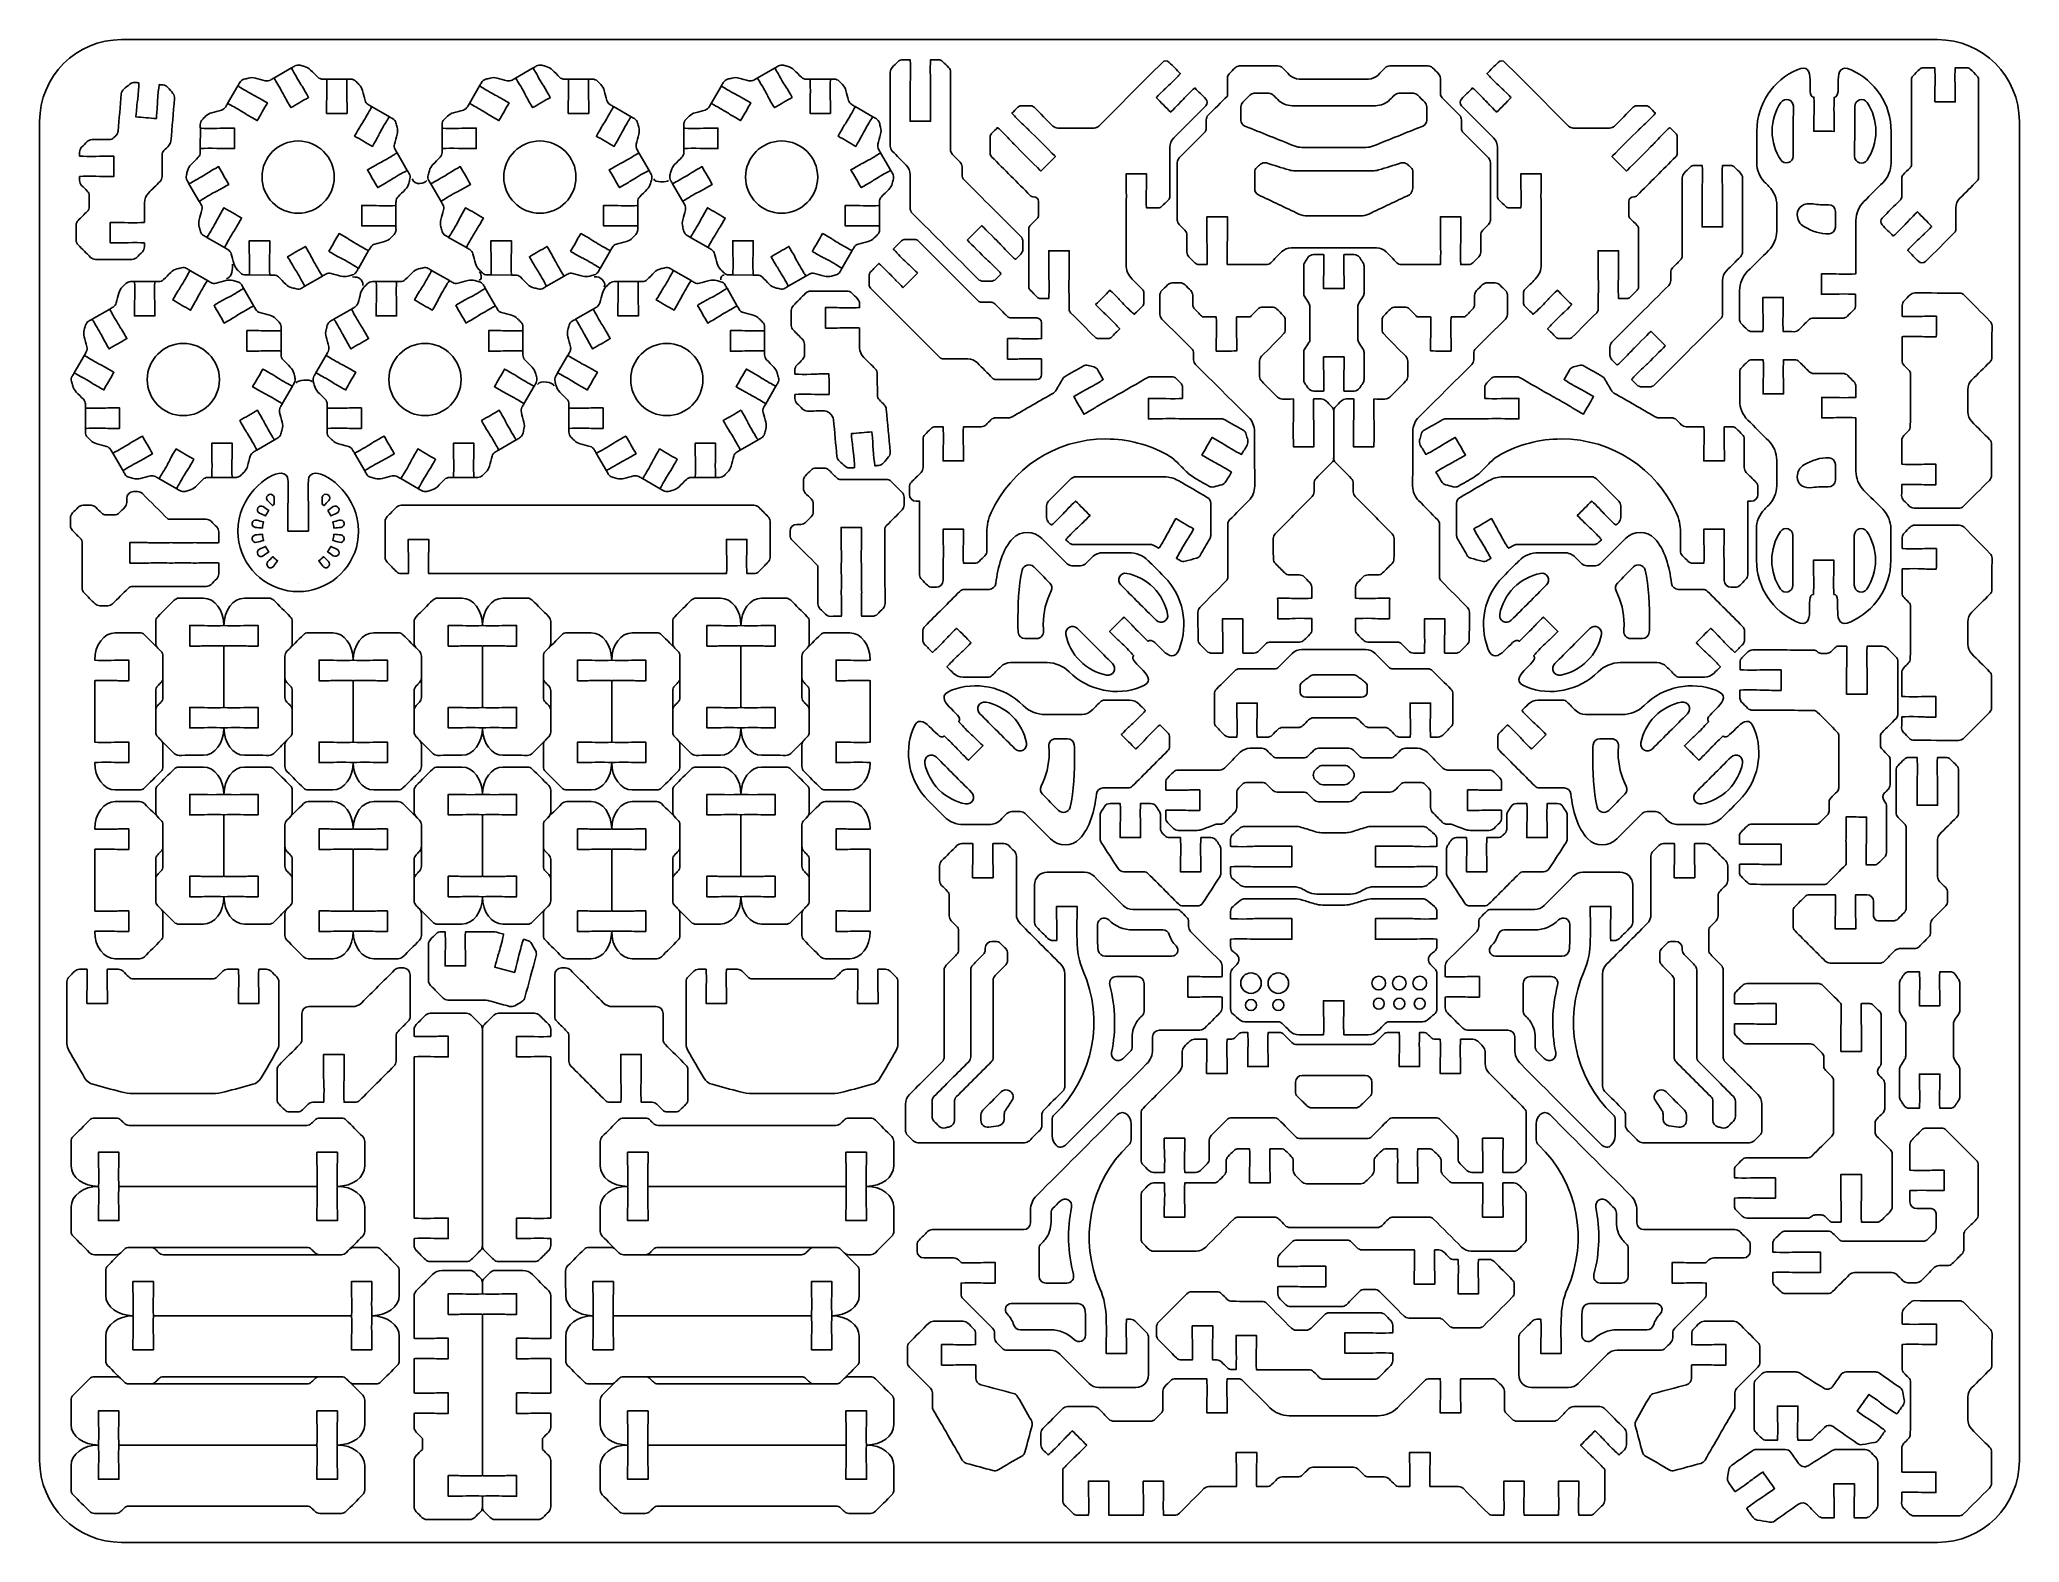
# Model space of a CAD drawing. Extents: x 0 to 290, y 230 to 450.
import ezdxf

# ---------------------------------------------------------------- set-up
doc = ezdxf.new("R2010")
doc.units = 0
doc.header["$MEASUREMENT"] = 0
doc.layers.add('DEFAULT', color=18, linetype='CONTINUOUS')

msp = doc.modelspace()

# ---------------------------------------------------------------- linework, layer by layer
at = {"layer": 'DEFAULT', "color": 1}
for points in [[(34.31, 444.36), (36.91, 445.86)], [(42.03, 444.21), (45.03, 444.21)], [(69.72, 444.36), (72.32, 445.86)], [(77.44, 444.21), (80.44, 444.21)], [(105.13, 444.36), (107.73, 445.86)], [(112.85, 444.21), (115.85, 444.21)], [(27.54, 440.64), (29.04, 443.24)], [(62.95, 440.64), (64.45, 443.24)], [(98.37, 440.64), (99.87, 443.24)], [(48.64, 440.2), (51.24, 438.7)], [(84.05, 440.2), (86.65, 438.7)], [(119.46, 440.2), (122.06, 438.7)], [(23.54, 434.04), (23.55, 437.04)], [(58.95, 434.04), (58.96, 437.04)], [(94.37, 434.04), (94.37, 437.04)], [(52.36, 433.44), (53.86, 430.84)], [(87.77, 433.44), (89.27, 430.84)], [(123.18, 433.44), (124.68, 430.84)], [(23.38, 426.32), (21.88, 428.91)], [(58.8, 426.32), (57.3, 428.91)], [(94.21, 426.32), (92.71, 428.91)], [(52.2, 425.72), (52.2, 422.72)], [(87.61, 425.72), (87.61, 422.72)], [(123.02, 425.72), (123.02, 422.72)], [(27.1, 419.55), (24.51, 421.05)], [(62.51, 419.55), (59.92, 421.05)], [(97.93, 419.55), (95.33, 421.05)], [(48.2, 419.11), (46.7, 416.51)], [(83.61, 419.11), (82.11, 416.51)], [(119.02, 419.11), (117.52, 416.51)], [(24.61, 414.72), (22.01, 416.22)], [(33.71, 415.54), (30.71, 415.55)], [(38.83, 413.89), (41.43, 415.39)], [(60.02, 414.72), (57.42, 416.22)], [(69.12, 415.54), (66.12, 415.55)], [(74.24, 413.89), (76.84, 415.39)], [(95.43, 414.72), (92.84, 416.22)], [(104.53, 415.54), (101.53, 415.55)], [(109.66, 413.89), (112.25, 415.39)], [(16.89, 414.57), (13.89, 414.57)], [(31.38, 411), (29.88, 413.6)], [(52.3, 414.57), (49.3, 414.57)], [(66.79, 411), (65.29, 413.6)], [(87.71, 414.57), (84.71, 414.57)], [(102.2, 411), (100.7, 413.6)], [(10.28, 410.56), (7.68, 409.06)], [(45.69, 410.56), (43.09, 409.06)], [(81.1, 410.56), (78.51, 409.06)], [(35.37, 404.4), (35.37, 407.4)], [(70.79, 404.4), (70.78, 407.4)], [(106.2, 404.4), (106.2, 407.4)], [(6.56, 403.8), (5.06, 401.2)], [(41.97, 403.8), (40.47, 401.2)], [(77.38, 403.8), (75.88, 401.2)], [(35.53, 396.67), (37.03, 399.27)], [(70.94, 396.67), (72.45, 399.27)], [(106.36, 396.67), (107.86, 399.27)], [(6.72, 396.07), (6.72, 393.07)], [(42.13, 396.07), (42.13, 393.07)], [(77.54, 396.07), (77.54, 393.07)], [(10.72, 389.47), (12.22, 386.87)], [(31.82, 389.91), (34.41, 391.41)], [(46.13, 389.47), (47.63, 386.87)], [(67.23, 389.91), (69.82, 391.41)], [(81.54, 389.47), (83.04, 386.87)], [(102.64, 389.91), (105.24, 391.41)], [(20.09, 384.24), (17.49, 385.75)], [(25.21, 385.9), (28.21, 385.91)], [(55.5, 384.24), (52.9, 385.75)], [(60.62, 385.9), (63.62, 385.91)], [(90.91, 384.24), (88.31, 385.74)], [(96.03, 385.89), (99.03, 385.9)], [(37.88, 370.36), (37.87, 370.36)]]:
    msp.add_lwpolyline(points, dxfattribs=at)
for points, knots in [([(0, 242), (0, 307.33), (0, 372.67), (0, 438), (0, 444.63), (5.37, 450), (12, 450), (100.67, 450), (189.33, 450), (278, 450), (284.63, 450), (290, 444.63), (290, 438), (290, 372.67), (290, 307.33), (290, 242), (290, 235.37), (284.63, 230), (278, 230), (189.33, 230), (100.67, 230), (12, 230), (5.37, 230), (0, 235.37), (0, 242)], [0, 0, 0, 0, 555.591, 555.591, 555.591, 556.591, 556.591, 556.591, 1310.607, 1310.607, 1310.607, 1311.607, 1311.607, 1311.607, 1867.198, 1867.198, 1867.198, 1868.198, 1868.198, 1868.198, 2622.214, 2622.214, 2622.214, 2623.214, 2623.214, 2623.214, 2623.214]), ([(135.88, 420.65), (136.59, 421.36), (137.3, 422.06), (138.01, 422.77), (138.01, 422.77), (139.86, 420.92), (140.48, 420.3), (140.63, 420.15), (141, 419.71), (141.68, 419.03), (142.37, 418.34), (142.94, 417.8), (142.96, 417.82), (143.21, 418.08), (143.47, 418.34), (143.73, 418.59), (143.91, 418.78), (144.02, 419.03), (144.02, 419.3), (144.02, 419.69), (144.02, 420.08), (144.02, 420.47), (144.02, 420.73), (143.92, 420.99), (143.73, 421.18), (140.96, 423.95), (138.18, 426.72), (135.41, 429.49), (135.22, 429.68), (135.12, 429.93), (135.12, 430.2), (135.12, 430.59), (135.12, 430.98), (135.12, 431.37), (135.12, 431.63), (135.01, 431.89), (134.83, 432.07), (134.46, 432.44), (134.09, 432.81), (133.73, 433.18), (133.54, 433.36), (133.43, 433.62), (133.43, 433.88), (133.43, 437.67), (133.43, 441.45), (133.43, 445.23), (133.43, 445.5), (133.33, 445.75), (133.14, 445.94), (132.86, 446.21), (132.59, 446.49), (132.31, 446.76), (132.12, 446.95), (131.87, 447.06), (131.6, 447.06), (131.24, 447.06), (130.88, 447.06), (130.52, 447.06), (130.49, 447.06), (130.47, 446.27), (130.47, 445.3), (130.47, 444.34), (130.52, 443.76), (130.52, 443.55), (130.52, 442.68), (130.52, 438.05), (130.52, 438.05), (129.52, 438.05), (128.52, 438.05), (127.52, 438.05), (127.52, 438.05), (127.52, 442.68), (127.52, 443.55), (127.52, 443.76), (127.57, 444.34), (127.57, 445.3), (127.57, 446.27), (127.55, 447.05), (127.52, 447.05), (127.15, 447.05), (126.79, 447.05), (126.43, 447.05), (126.16, 447.05), (125.91, 446.95), (125.72, 446.76), (125.45, 446.49), (125.17, 446.21), (124.89, 445.94), (124.71, 445.75), (124.6, 445.49), (124.6, 445.23), (124.6, 441.61), (124.6, 438), (124.6, 434.38), (124.6, 434.12), (124.71, 433.86), (124.9, 433.67), (125.58, 432.99), (126.25, 432.31), (126.93, 431.63), (127.31, 431.26), (127.52, 430.75), (127.52, 430.22), (127.52, 428.58), (127.52, 426.95), (127.52, 425.31), (127.52, 425.05), (127.63, 424.79), (127.81, 424.6), (131.04, 421.38), (134.26, 418.16), (137.49, 414.93), (137.67, 414.74), (137.93, 414.64), (138.19, 414.64), (138.58, 414.64), (138.97, 414.64), (139.36, 414.64), (139.62, 414.64), (139.88, 414.74), (140.07, 414.93), (140.32, 415.19), (140.58, 415.44), (140.83, 415.7), (140.85, 415.72), (140.31, 416.29), (139.63, 416.97), (138.95, 417.66), (138.51, 418.02), (138.36, 418.17), (137.74, 418.79), (135.88, 420.65), (135.88, 420.65)], [0, 0, 0, 0, 8.510737, 8.510737, 8.510737, 9.510737, 9.510737, 9.510737, 10.510737, 10.510737, 10.510737, 11.510737, 11.510737, 11.510737, 14.597965, 14.597965, 14.597965, 15.597965, 15.597965, 15.597965, 18.912968, 18.912968, 18.912968, 19.912968, 19.912968, 19.912968, 53.24174, 53.24174, 53.24174, 54.24174, 54.24174, 54.24174, 57.56374, 57.56374, 57.56374, 58.56374, 58.56374, 58.56374, 62.97538, 62.97538, 62.97538, 63.97538, 63.97538, 63.97538, 96.140381, 96.140381, 96.140381, 97.140381, 97.140381, 97.140381, 100.452469, 100.452469, 100.452469, 101.452469, 101.452469, 101.452469, 104.521469, 104.521469, 104.521469, 105.521469, 105.521469, 105.521469, 106.521469, 106.521469, 106.521469, 107.521469, 107.521469, 107.521469, 116.027472, 116.027472, 116.027472, 117.027472, 117.027472, 117.027472, 118.027472, 118.027472, 118.027472, 119.027472, 119.027472, 119.027472, 122.113472, 122.113472, 122.113472, 123.113472, 123.113472, 123.113472, 126.424856, 126.424856, 126.424856, 127.424856, 127.424856, 127.424856, 158.173857, 158.173857, 158.173857, 159.173857, 159.173857, 159.173857, 167.35084, 167.35084, 167.35084, 168.35084, 168.35084, 168.35084, 182.26584, 182.26584, 182.26584, 183.26584, 183.26584, 183.26584, 222.037919, 222.037919, 222.037919, 223.037919, 223.037919, 223.037919, 226.346919, 226.346919, 226.346919, 227.346919, 227.346919, 227.346919, 230.422833, 230.422833, 230.422833, 231.422833, 231.422833, 231.422833, 232.422833, 232.422833, 232.422833, 233.422833, 233.422833, 233.422833, 233.422833]), ([(165.47, 446.67), (166.01, 446.13), (166.55, 445.58), (167.09, 445.04), (167.11, 445.02), (166.57, 444.45), (165.89, 443.77), (165.21, 443.09), (164.77, 442.72), (164.62, 442.57), (164, 441.95), (163.56, 441.51), (163.56, 441.51), (164.27, 440.8), (164.97, 440.09), (165.68, 439.38), (165.68, 439.38), (166.12, 439.83), (166.74, 440.45), (166.89, 440.59), (167.26, 441.04), (167.94, 441.72), (168.63, 442.4), (169.2, 442.94), (169.22, 442.92), (169.76, 442.38), (170.3, 441.84), (170.84, 441.3), (171.11, 441.03), (171.11, 440.58), (170.84, 440.3), (169.27, 438.74), (167.71, 437.17), (166.15, 435.61), (165.77, 435.24), (165.56, 434.73), (165.56, 434.2), (165.56, 431.82), (165.56, 429.44), (165.56, 427.06), (165.56, 426.87), (165.49, 426.69), (165.35, 426.55), (165.02, 426.22), (164.69, 425.89), (164.35, 425.56), (164.22, 425.42), (164.04, 425.35), (163.85, 425.35), (163.29, 425.35), (162.72, 425.35), (162.15, 425.35), (162.12, 425.35), (162.1, 426.13), (162.1, 427.1), (162.1, 428.06), (162.15, 428.64), (162.15, 428.85), (162.15, 429.72), (162.15, 430.35), (162.15, 430.35), (161.15, 430.35), (160.15, 430.35), (159.15, 430.35), (159.15, 429.85), (159.15, 429.35), (159.15, 428.85), (159.15, 428.64), (159.19, 428.06), (159.19, 427.1), (159.19, 426.13), (159.15, 425.46), (159.15, 425.35), (159.15, 422.59), (159.15, 419.82), (159.15, 417.06), (159.15, 416.27), (159.46, 415.5), (160.02, 414.94), (160.54, 414.43), (161.05, 413.92), (161.56, 413.41), (161.69, 413.27), (161.77, 413.09), (161.77, 412.91), (161.77, 412.43), (161.77, 411.96), (161.77, 411.49), (161.77, 411.3), (161.69, 411.12), (161.56, 410.99), (161.15, 410.59), (160.75, 410.19), (160.35, 409.78), (160.31, 409.83), (159.76, 410.3), (159.07, 410.99), (158.39, 411.67), (158.02, 412.11), (157.88, 412.26), (157.25, 412.88), (156.81, 413.32), (156.81, 413.32), (156.11, 412.61), (155.4, 411.9), (154.69, 411.2), (155.04, 410.84), (155.4, 410.49), (155.75, 410.14), (155.9, 409.99), (156.34, 409.62), (157.02, 408.93), (157.71, 408.25), (158.17, 407.72), (158.22, 407.66), (157.82, 407.26), (157.42, 406.86), (157.02, 406.45), (156.88, 406.32), (156.7, 406.25), (156.52, 406.25), (156.05, 406.25), (155.57, 406.25), (155.1, 406.25), (154.92, 406.25), (154.73, 406.32), (154.6, 406.45), (153.41, 407.64), (152.22, 408.83), (151.03, 410.02), (150.9, 410.16), (150.82, 410.34), (150.82, 410.53), (150.82, 411.05), (150.82, 411.58), (150.82, 412.1), (150.82, 412.16), (150.77, 412.88), (150.77, 413.85), (150.77, 414.82), (150.82, 415.39), (150.82, 415.6), (150.82, 416.77), (150.82, 417.93), (150.82, 419.1), (149.82, 419.1), (148.82, 419.1), (147.82, 419.1), (147.82, 417.93), (147.82, 416.77), (147.82, 415.6), (147.82, 415.39), (147.87, 414.82), (147.87, 413.85), (147.87, 412.88), (147.85, 412.1), (147.82, 412.1), (147.42, 412.1), (147.02, 412.1), (146.61, 412.1), (146.43, 412.1), (146.25, 412.18), (146.11, 412.31), (145.78, 412.64), (145.45, 412.97), (145.12, 413.31), (144.98, 413.44), (144.91, 413.62), (144.91, 413.81), (144.91, 416.64), (144.91, 419.47), (144.91, 422.31), (144.91, 422.49), (144.98, 422.67), (145.12, 422.81), (145.45, 423.14), (145.78, 423.47), (146.11, 423.81), (146.25, 423.94), (146.32, 424.12), (146.32, 424.31), (146.32, 424.98), (146.32, 425.65), (146.32, 426.31), (146.32, 426.71), (146, 426.98), (145.61, 426.98), (145.42, 426.98), (145.24, 427.06), (145.11, 427.19), (143.23, 429.07), (141.34, 430.96), (139.45, 432.84), (139.32, 432.98), (139.24, 433.16), (139.24, 433.35), (139.24, 434.15), (139.24, 434.96), (139.24, 435.76), (139.24, 435.95), (139.32, 436.13), (139.45, 436.26), (139.74, 436.55), (140.02, 436.83), (140.31, 437.12), (140.35, 437.12), (140.91, 436.59), (141.58, 435.91), (142.26, 435.23), (142.63, 434.79), (142.78, 434.64), (143.4, 434.02), (146.67, 430.75), (146.67, 430.75), (147.38, 431.46), (148.09, 432.17), (148.79, 432.88), (148.79, 432.88), (145.52, 436.15), (144.91, 436.76), (144.76, 436.91), (144.32, 437.28), (143.63, 437.97), (142.96, 438.64), (142.43, 439.2), (142.43, 439.24), (142.72, 439.52), (143, 439.81), (143.28, 440.09), (143.42, 440.22), (143.6, 440.3), (143.79, 440.3), (144.25, 440.3), (144.72, 440.3), (145.19, 440.3), (145.38, 440.3), (145.56, 440.23), (145.7, 440.09), (146.61, 439.18), (147.52, 438.26), (148.44, 437.35), (148.63, 437.16), (148.88, 437.06), (149.14, 437.06), (150.91, 437.06), (152.68, 437.06), (154.45, 437.06), (154.71, 437.06), (154.97, 437.16), (155.16, 437.35), (158.26, 440.46), (161.36, 443.56), (164.47, 446.67), (164.74, 446.94), (165.19, 446.94), (165.47, 446.67)], [0, 0, 0, 0, 6.505382, 6.505382, 6.505382, 7.505382, 7.505382, 7.505382, 8.505382, 8.505382, 8.505382, 9.505382, 9.505382, 9.505382, 18.018948, 18.018948, 18.018948, 19.018948, 19.018948, 19.018948, 20.018948, 20.018948, 20.018948, 21.018948, 21.018948, 21.018948, 27.510188, 27.510188, 27.510188, 28.510188, 28.510188, 28.510188, 47.305087, 47.305087, 47.305087, 48.305087, 48.305087, 48.305087, 68.535087, 68.535087, 68.535087, 69.535087, 69.535087, 69.535087, 73.535897, 73.535897, 73.535897, 74.535897, 74.535897, 74.535897, 79.375897, 79.375897, 79.375897, 80.375897, 80.375897, 80.375897, 81.375897, 81.375897, 81.375897, 82.375897, 82.375897, 82.375897, 90.885897, 90.885897, 90.885897, 95.135897, 95.135897, 95.135897, 96.135897, 96.135897, 96.135897, 97.135897, 97.135897, 97.135897, 120.623897, 120.623897, 120.623897, 121.623897, 121.623897, 121.623897, 127.778554, 127.778554, 127.778554, 128.778554, 128.778554, 128.778554, 132.788554, 132.788554, 132.788554, 133.788554, 133.788554, 133.788554, 138.633655, 138.633655, 138.633655, 139.633655, 139.633655, 139.633655, 140.633655, 140.633655, 140.633655, 141.633655, 141.633655, 141.633655, 150.140152, 150.140152, 150.140152, 154.396935, 154.396935, 154.396935, 155.396935, 155.396935, 155.396935, 156.396935, 156.396935, 156.396935, 161.242036, 161.242036, 161.242036, 162.242036, 162.242036, 162.242036, 166.247036, 166.247036, 166.247036, 167.247036, 167.247036, 167.247036, 181.558877, 181.558877, 181.558877, 182.558877, 182.558877, 182.558877, 187.024877, 187.024877, 187.024877, 188.024877, 188.024877, 188.024877, 189.024877, 189.024877, 189.024877, 198.944877, 198.944877, 198.944877, 207.454877, 207.454877, 207.454877, 217.374877, 217.374877, 217.374877, 218.374877, 218.374877, 218.374877, 219.374877, 219.374877, 219.374877, 222.794877, 222.794877, 222.794877, 223.794877, 223.794877, 223.794877, 227.795688, 227.795688, 227.795688, 228.795688, 228.795688, 228.795688, 252.871688, 252.871688, 252.871688, 253.871688, 253.871688, 253.871688, 257.873912, 257.873912, 257.873912, 258.873912, 258.873912, 258.873912, 264.556912, 264.556912, 264.556912, 265.556912, 265.556912, 265.556912, 266.556912, 266.556912, 266.556912, 289.228171, 289.228171, 289.228171, 290.228171, 290.228171, 290.228171, 297.058171, 297.058171, 297.058171, 298.058171, 298.058171, 298.058171, 301.49471, 301.49471, 301.49471, 302.49471, 302.49471, 302.49471, 303.49471, 303.49471, 303.49471, 304.49471, 304.49471, 304.49471, 313.008275, 313.008275, 313.008275, 314.008275, 314.008275, 314.008275, 315.008275, 315.008275, 315.008275, 316.008275, 316.008275, 316.008275, 319.43775, 319.43775, 319.43775, 320.43775, 320.43775, 320.43775, 324.427763, 324.427763, 324.427763, 325.427763, 325.427763, 325.427763, 336.420447, 336.420447, 336.420447, 337.420447, 337.420447, 337.420447, 352.449447, 352.449447, 352.449447, 353.449447, 353.449447, 353.449447, 390.791757, 390.791757, 390.791757, 391.791757, 391.791757, 391.791757, 391.791757]), ([(213.64, 446.67), (213.1, 446.13), (212.56, 445.58), (212.02, 445.04), (212, 445.02), (212.54, 444.45), (213.22, 443.77), (213.9, 443.09), (214.34, 442.72), (214.49, 442.57), (215.11, 441.95), (215.55, 441.51), (215.55, 441.51), (214.84, 440.8), (214.14, 440.09), (213.43, 439.38), (213.43, 439.38), (212.99, 439.83), (212.37, 440.45), (212.22, 440.59), (211.85, 441.04), (211.17, 441.72), (210.48, 442.4), (209.92, 442.94), (209.89, 442.92), (209.35, 442.38), (208.81, 441.84), (208.27, 441.3), (208, 441.03), (208, 440.58), (208.27, 440.3), (209.84, 438.74), (211.4, 437.17), (212.96, 435.61), (213.34, 435.24), (213.55, 434.73), (213.55, 434.2), (213.55, 431.82), (213.55, 429.44), (213.55, 427.06), (213.55, 426.87), (213.62, 426.69), (213.76, 426.55), (214.09, 426.22), (214.42, 425.89), (214.76, 425.56), (214.89, 425.42), (215.07, 425.35), (215.26, 425.35), (215.83, 425.35), (216.39, 425.35), (216.96, 425.35), (216.99, 425.35), (217.01, 426.13), (217.01, 427.1), (217.01, 428.06), (216.96, 428.64), (216.96, 428.85), (216.96, 429.35), (216.96, 429.85), (216.96, 430.35), (217.96, 430.35), (218.97, 430.35), (219.97, 430.35), (219.97, 429.85), (219.97, 429.35), (219.97, 428.85), (219.97, 428.64), (219.92, 428.06), (219.92, 427.1), (219.92, 426.13), (219.97, 425.46), (219.97, 425.35), (219.97, 422.59), (219.97, 419.82), (219.97, 417.06), (219.97, 416.27), (219.65, 415.5), (219.09, 414.94), (218.58, 414.43), (218.06, 413.92), (217.55, 413.41), (217.42, 413.27), (217.34, 413.09), (217.34, 412.91), (217.34, 412.43), (217.34, 411.96), (217.34, 411.49), (217.34, 411.3), (217.42, 411.12), (217.55, 410.99), (217.96, 410.59), (218.36, 410.19), (218.76, 409.78), (218.81, 409.83), (219.35, 410.3), (220.04, 410.99), (220.72, 411.67), (221.09, 412.11), (221.24, 412.26), (221.86, 412.88), (222.3, 413.32), (222.3, 413.32), (223.01, 412.61), (223.71, 411.9), (224.42, 411.2), (224.42, 411.2), (223.98, 410.75), (223.36, 410.14), (223.21, 409.99), (222.77, 409.62), (222.09, 408.93), (221.41, 408.25), (220.94, 407.72), (220.89, 407.66), (221.29, 407.26), (221.69, 406.86), (222.09, 406.45), (222.23, 406.32), (222.41, 406.25), (222.59, 406.25), (223.07, 406.25), (223.54, 406.25), (224.01, 406.25), (224.2, 406.25), (224.38, 406.32), (224.51, 406.45), (225.7, 407.64), (226.89, 408.83), (228.08, 410.02), (228.21, 410.16), (228.29, 410.34), (228.29, 410.53), (228.29, 411.05), (228.29, 411.58), (228.29, 412.1), (228.29, 412.16), (228.34, 412.88), (228.34, 413.85), (228.34, 414.82), (228.29, 415.39), (228.29, 415.6), (228.29, 416.77), (228.29, 417.93), (228.29, 419.1), (229.29, 419.1), (230.29, 419.1), (231.29, 419.1), (231.29, 417.93), (231.29, 416.77), (231.29, 415.6), (231.29, 415.39), (231.24, 414.82), (231.24, 413.85), (231.24, 412.88), (231.26, 412.1), (231.29, 412.1), (231.69, 412.1), (232.09, 412.1), (232.5, 412.1), (232.68, 412.1), (232.86, 412.18), (233, 412.31), (233.33, 412.64), (233.66, 412.97), (233.99, 413.31), (234.13, 413.44), (234.2, 413.62), (234.2, 413.81), (234.2, 416.64), (234.2, 419.47), (234.2, 422.31), (234.2, 422.49), (234.13, 422.67), (234, 422.81), (233.66, 423.14), (233.33, 423.47), (233, 423.81), (232.86, 423.94), (232.79, 424.12), (232.79, 424.31), (232.79, 424.98), (232.79, 425.65), (232.79, 426.31), (232.79, 426.71), (233.11, 426.98), (233.51, 426.98), (233.69, 426.98), (233.87, 427.06), (234, 427.19), (235.89, 429.07), (237.77, 430.96), (239.66, 432.84), (239.79, 432.98), (239.87, 433.16), (239.87, 433.35), (239.87, 434.15), (239.87, 434.96), (239.87, 435.76), (239.87, 435.95), (239.79, 436.13), (239.66, 436.26), (239.38, 436.55), (239.09, 436.83), (238.8, 437.12), (238.77, 437.12), (238.2, 436.59), (237.53, 435.91), (236.85, 435.23), (236.48, 434.79), (236.33, 434.64), (235.71, 434.02), (232.44, 430.75), (232.44, 430.75), (231.73, 431.46), (231.02, 432.17), (230.32, 432.88), (230.32, 432.88), (233.59, 436.15), (234.2, 436.76), (234.36, 436.91), (234.79, 437.28), (235.48, 437.97), (236.15, 438.64), (236.68, 439.2), (236.68, 439.24), (236.4, 439.52), (236.11, 439.81), (235.83, 440.09), (235.69, 440.22), (235.51, 440.3), (235.33, 440.3), (234.86, 440.3), (234.39, 440.3), (233.92, 440.3), (233.73, 440.3), (233.55, 440.23), (233.41, 440.09), (232.5, 439.18), (231.59, 438.26), (230.67, 437.35), (230.49, 437.16), (230.23, 437.06), (229.97, 437.06), (228.2, 437.06), (226.43, 437.06), (224.66, 437.06), (224.4, 437.06), (224.14, 437.16), (223.96, 437.35), (220.85, 440.46), (217.75, 443.56), (214.64, 446.67), (214.37, 446.94), (213.92, 446.94), (213.64, 446.67)], [0, 0, 0, 0, 6.505382, 6.505382, 6.505382, 7.505382, 7.505382, 7.505382, 8.505382, 8.505382, 8.505382, 9.505382, 9.505382, 9.505382, 18.018948, 18.018948, 18.018948, 19.018948, 19.018948, 19.018948, 20.018948, 20.018948, 20.018948, 21.018948, 21.018948, 21.018948, 27.510188, 27.510188, 27.510188, 28.510188, 28.510188, 28.510188, 47.305087, 47.305087, 47.305087, 48.305087, 48.305087, 48.305087, 68.535087, 68.535087, 68.535087, 69.535087, 69.535087, 69.535087, 73.535897, 73.535897, 73.535897, 74.535897, 74.535897, 74.535897, 79.375897, 79.375897, 79.375897, 80.375897, 80.375897, 80.375897, 81.375897, 81.375897, 81.375897, 85.625897, 85.625897, 85.625897, 94.135897, 94.135897, 94.135897, 98.385897, 98.385897, 98.385897, 99.385897, 99.385897, 99.385897, 100.385897, 100.385897, 100.385897, 123.873897, 123.873897, 123.873897, 124.873897, 124.873897, 124.873897, 131.028554, 131.028554, 131.028554, 132.028554, 132.028554, 132.028554, 136.038554, 136.038554, 136.038554, 137.038554, 137.038554, 137.038554, 141.883655, 141.883655, 141.883655, 142.883655, 142.883655, 142.883655, 143.883655, 143.883655, 143.883655, 144.883655, 144.883655, 144.883655, 153.390152, 153.390152, 153.390152, 154.390152, 154.390152, 154.390152, 155.390152, 155.390152, 155.390152, 156.390152, 156.390152, 156.390152, 161.235253, 161.235253, 161.235253, 162.235253, 162.235253, 162.235253, 166.240253, 166.240253, 166.240253, 167.240253, 167.240253, 167.240253, 181.552095, 181.552095, 181.552095, 182.552095, 182.552095, 182.552095, 187.018095, 187.018095, 187.018095, 188.018095, 188.018095, 188.018095, 189.018095, 189.018095, 189.018095, 198.938095, 198.938095, 198.938095, 207.448095, 207.448095, 207.448095, 217.368095, 217.368095, 217.368095, 218.368095, 218.368095, 218.368095, 219.368095, 219.368095, 219.368095, 222.788095, 222.788095, 222.788095, 223.788095, 223.788095, 223.788095, 227.788905, 227.788905, 227.788905, 228.788905, 228.788905, 228.788905, 252.864905, 252.864905, 252.864905, 253.864905, 253.864905, 253.864905, 257.867129, 257.867129, 257.867129, 258.867129, 258.867129, 258.867129, 264.550129, 264.550129, 264.550129, 265.550129, 265.550129, 265.550129, 266.550129, 266.550129, 266.550129, 289.221388, 289.221388, 289.221388, 290.221388, 290.221388, 290.221388, 297.051388, 297.051388, 297.051388, 298.051388, 298.051388, 298.051388, 301.487927, 301.487927, 301.487927, 302.487927, 302.487927, 302.487927, 303.487927, 303.487927, 303.487927, 304.487927, 304.487927, 304.487927, 313.001492, 313.001492, 313.001492, 314.001492, 314.001492, 314.001492, 315.001492, 315.001492, 315.001492, 316.001492, 316.001492, 316.001492, 319.430968, 319.430968, 319.430968, 320.430968, 320.430968, 320.430968, 324.42098, 324.42098, 324.42098, 325.42098, 325.42098, 325.42098, 336.413664, 336.413664, 336.413664, 337.413664, 337.413664, 337.413664, 352.442664, 352.442664, 352.442664, 353.442664, 353.442664, 353.442664, 390.784974, 390.784974, 390.784974, 391.784974, 391.784974, 391.784974, 391.784974]), ([(262.9, 441.57), (262.87, 441.55), (262.84, 440.78), (262.84, 439.82), (262.84, 438.85), (262.88, 438.28), (262.88, 438.07), (262.88, 437.2), (262.88, 436.57), (262.88, 436.57), (261.88, 436.58), (260.88, 436.58), (259.88, 436.58), (259.88, 436.58), (259.88, 437.21), (259.88, 438.08), (259.88, 438.29), (259.93, 438.86), (259.94, 439.83), (259.94, 440.79), (259.92, 441.56), (259.89, 441.58), (258.48, 441.59), (260.67, 447.01), (257.43, 445.59), (253.98, 444.08), (251.55, 440.63), (251.54, 436.62), (251.53, 435.46), (251.52, 431.99), (251.52, 431.99), (251.52, 430.92), (251.93, 429.91), (252.68, 429.15), (252.89, 428.94), (253.1, 428.73), (253.31, 428.52), (254.05, 427.77), (254.47, 426.75), (254.47, 425.69), (254.46, 424.45), (254.46, 423.21), (254.46, 421.97), (254.45, 420.91), (254.03, 419.89), (253.27, 419.14), (252.25, 418.12), (251.22, 417.1), (250.19, 416.08), (249.44, 415.33), (249.02, 414.32), (249.01, 413.26), (249.01, 411.87), (249, 410.48), (249, 409.1), (249, 408.83), (249.1, 408.58), (249.29, 408.39), (249.56, 408.11), (249.84, 407.84), (250.11, 407.56), (250.3, 407.37), (250.55, 407.27), (250.82, 407.27), (251.35, 407.26), (251.88, 407.26), (252.41, 407.26), (252.43, 407.26), (252.46, 408.04), (252.46, 409.01), (252.46, 409.98), (252.42, 410.55), (252.42, 410.76), (252.42, 411.63), (252.42, 412.26), (252.42, 412.26), (253.42, 412.25), (254.42, 412.25), (255.42, 412.25), (255.42, 412.25), (255.42, 411.62), (255.42, 410.75), (255.42, 410.54), (255.37, 409.97), (255.36, 409), (255.36, 408.03), (255.38, 407.25), (255.41, 407.25), (255.94, 407.25), (256.46, 407.25), (256.99, 407.24), (257.26, 407.24), (257.51, 407.35), (257.7, 407.53), (258.18, 408), (258.65, 408.48), (259.12, 408.95), (259.31, 409.13), (259.57, 409.24), (259.83, 409.24), (261.26, 409.23), (262.68, 409.23), (264.1, 409.22), (264.37, 409.22), (264.62, 409.33), (264.81, 409.51), (265.11, 409.81), (265.41, 410.11), (265.71, 410.41), (265.9, 410.59), (266, 410.84), (266, 411.1), (266.01, 411.64), (266.01, 412.17), (266.01, 412.71), (266.01, 412.74), (265.23, 412.76), (264.26, 412.76), (263.3, 412.77), (262.73, 412.72), (262.51, 412.72), (261.64, 412.72), (261.01, 412.72), (261.01, 412.72), (261.02, 413.72), (261.02, 414.73), (261.03, 415.73), (261.03, 415.73), (261.65, 415.73), (262.52, 415.72), (262.74, 415.72), (263.31, 415.67), (264.27, 415.66), (265.23, 415.66), (266, 415.68), (266.02, 415.71), (266.03, 418.31), (266.04, 420.9), (266.05, 423.5), (266.05, 424.56), (266.48, 425.57), (267.23, 426.32), (268.16, 427.24), (269.09, 428.16), (270.02, 429.09), (270.77, 429.83), (271.19, 430.85), (271.2, 431.91), (271.2, 431.91), (271.21, 435.38), (271.21, 436.54), (271.23, 440.55), (268.82, 444.02), (265.38, 445.56), (262.16, 447.01), (264.31, 441.57), (262.9, 441.57)], [1, 1, 1, 1, 2, 2, 2, 3, 3, 3, 4, 4, 4, 12.510024, 12.510024, 12.510024, 13.510024, 13.510024, 13.510024, 14.510024, 14.510024, 14.510024, 15.510024, 15.510024, 15.510024, 16.510024, 16.510024, 16.510024, 17.510024, 17.510024, 17.510024, 18.510024, 18.510024, 18.510024, 19.510024, 19.510024, 19.510024, 22.028048, 22.028048, 22.028048, 23.028048, 23.028048, 23.028048, 33.575085, 33.575085, 33.575085, 34.575085, 34.575085, 34.575085, 46.887306, 46.887306, 46.887306, 47.887306, 47.887306, 47.887306, 59.680377, 59.680377, 59.680377, 60.680377, 60.680377, 60.680377, 63.99601, 63.99601, 63.99601, 64.99601, 64.99601, 64.99601, 69.494039, 69.494039, 69.494039, 70.494039, 70.494039, 70.494039, 71.494039, 71.494039, 71.494039, 72.494039, 72.494039, 72.494039, 81.004091, 81.004091, 81.004091, 82.004091, 82.004091, 82.004091, 83.004091, 83.004091, 83.004091, 84.004091, 84.004091, 84.004091, 88.500116, 88.500116, 88.500116, 89.500116, 89.500116, 89.500116, 95.184585, 95.184585, 95.184585, 96.184585, 96.184585, 96.184585, 108.280658, 108.280658, 108.280658, 109.280658, 109.280658, 109.280658, 112.880563, 112.880563, 112.880563, 113.880563, 113.880563, 113.880563, 118.419638, 118.419638, 118.419638, 119.419638, 119.419638, 119.419638, 120.419638, 120.419638, 120.419638, 121.419638, 121.419638, 121.419638, 129.939691, 129.939691, 129.939691, 130.939691, 130.939691, 130.939691, 131.939691, 131.939691, 131.939691, 132.939691, 132.939691, 132.939691, 155.009825, 155.009825, 155.009825, 156.009825, 156.009825, 156.009825, 167.132003, 167.132003, 167.132003, 168.132003, 168.132003, 168.132003, 169.132003, 169.132003, 169.132003, 170.132003, 170.132003, 170.132003, 171.132003, 171.132003, 171.132003, 171.132003]), ([(19.77, 441.38), (19.59, 439.29), (19.41, 437.2), (19.23, 435.11), (19.21, 434.87), (19.1, 434.66), (18.94, 434.49), (18.7, 434.25), (18.46, 434.01), (18.22, 433.77), (18.03, 433.59), (17.93, 433.33), (17.93, 433.07), (17.93, 432.02), (17.93, 430.98), (17.93, 429.94), (17.93, 429.67), (17.82, 429.42), (17.64, 429.23), (17.07, 428.66), (16.51, 428.1), (15.94, 427.54), (15.57, 427.16), (15.36, 426.65), (15.36, 426.12), (15.36, 425.16), (15.36, 424.2), (15.36, 423.24), (15.36, 423.21), (14.57, 423.19), (13.61, 423.19), (12.64, 423.19), (12.07, 423.24), (11.86, 423.24), (11.36, 423.24), (10.86, 423.24), (10.36, 423.24), (10.36, 422.23), (10.36, 421.23), (10.36, 420.23), (10.86, 420.23), (11.36, 420.23), (11.86, 420.23), (12.07, 420.23), (12.64, 420.28), (13.61, 420.28), (14.57, 420.28), (15.36, 420.26), (15.36, 420.23), (15.36, 420.04), (15.36, 419.85), (15.36, 419.65), (15.36, 419.38), (15.25, 419.13), (15.06, 418.94), (14.79, 418.67), (14.51, 418.39), (14.24, 418.11), (14.05, 417.93), (13.79, 417.82), (13.53, 417.82), (11.74, 417.82), (9.96, 417.82), (8.18, 417.82), (7.92, 417.82), (7.66, 417.93), (7.48, 418.11), (6.87, 418.72), (6.26, 419.33), (5.65, 419.94), (5.46, 420.13), (5.36, 420.38), (5.36, 420.65), (5.36, 421.37), (5.36, 422.1), (5.36, 422.82), (5.36, 423.09), (5.46, 423.34), (5.65, 423.53), (6.09, 423.97), (6.54, 424.41), (6.98, 424.85), (7.17, 425.04), (7.27, 425.3), (7.27, 425.56), (7.27, 426.08), (7.27, 426.6), (7.27, 427.12), (7.27, 427.39), (7.17, 427.64), (6.98, 427.83), (6.7, 428.1), (6.43, 428.38), (6.15, 428.66), (5.96, 428.84), (5.86, 429.1), (5.86, 429.37), (5.86, 429.56), (5.86, 429.75), (5.86, 429.95), (5.86, 429.98), (6.64, 430), (7.61, 430), (8.57, 430), (9.14, 429.95), (9.36, 429.95), (9.86, 429.95), (10.36, 429.95), (10.86, 429.95), (10.86, 430.95), (10.86, 431.95), (10.86, 432.95), (10.36, 432.95), (9.86, 432.95), (9.36, 432.95), (9.14, 432.95), (8.57, 432.9), (7.61, 432.9), (6.64, 432.9), (5.86, 432.92), (5.86, 432.95), (5.86, 433.15), (5.86, 433.34), (5.86, 433.54), (5.86, 433.8), (5.96, 434.06), (6.15, 434.24), (6.43, 434.52), (6.7, 434.8), (6.98, 435.07), (7.17, 435.26), (7.42, 435.36), (7.68, 435.36), (8.52, 435.36), (9.35, 435.36), (10.18, 435.36), (10.44, 435.36), (10.7, 435.47), (10.88, 435.66), (10.99, 435.76), (11.1, 435.87), (11.21, 435.98), (11.37, 436.15), (11.48, 436.37), (11.5, 436.6), (11.66, 438.42), (11.82, 440.24), (11.97, 442.06), (12, 442.32), (12.13, 442.57), (12.33, 442.74), (12.63, 442.99), (12.93, 443.24), (13.23, 443.5), (13.43, 443.66), (13.7, 443.75), (13.96, 443.72), (14.15, 443.71), (14.35, 443.69), (14.54, 443.67), (14.57, 443.67), (14.52, 442.89), (14.44, 441.93), (14.36, 440.96), (14.25, 440.4), (14.24, 440.19), (14.16, 439.31), (14.1, 438.69), (14.1, 438.69), (15.1, 438.6), (16.1, 438.52), (17.1, 438.43), (17.1, 438.43), (17.15, 439.05), (17.23, 439.93), (17.24, 440.14), (17.24, 440.71), (17.33, 441.67), (17.41, 442.63), (17.51, 443.41), (17.53, 443.41), (17.72, 443.39), (17.92, 443.38), (18.11, 443.36), (18.38, 443.34), (18.62, 443.21), (18.79, 443.01), (19.04, 442.71), (19.29, 442.41), (19.54, 442.11), (19.71, 441.91), (19.8, 441.64), (19.77, 441.38)], [0, 0, 0, 0, 17.839464, 17.839464, 17.839464, 18.839464, 18.839464, 18.839464, 21.710318, 21.710318, 21.710318, 22.710318, 22.710318, 22.710318, 31.582318, 31.582318, 31.582318, 32.582318, 32.582318, 32.582318, 39.370543, 39.370543, 39.370543, 40.370543, 40.370543, 40.370543, 48.550543, 48.550543, 48.550543, 49.550543, 49.550543, 49.550543, 50.550543, 50.550543, 50.550543, 54.800543, 54.800543, 54.800543, 63.310543, 63.310543, 63.310543, 67.560543, 67.560543, 67.560543, 68.560543, 68.560543, 68.560543, 69.560543, 69.560543, 69.560543, 71.210543, 71.210543, 71.210543, 72.210543, 72.210543, 72.210543, 75.526874, 75.526874, 75.526874, 76.526874, 76.526874, 76.526874, 91.675874, 91.675874, 91.675874, 92.675874, 92.675874, 92.675874, 99.994432, 99.994432, 99.994432, 100.994432, 100.994432, 100.994432, 107.160432, 107.160432, 107.160432, 108.160432, 108.160432, 108.160432, 113.477875, 113.477875, 113.477875, 114.477875, 114.477875, 114.477875, 118.893875, 118.893875, 118.893875, 119.893875, 119.893875, 119.893875, 123.217277, 123.217277, 123.217277, 124.217277, 124.217277, 124.217277, 125.867277, 125.867277, 125.867277, 126.867277, 126.867277, 126.867277, 127.867277, 127.867277, 127.867277, 132.117277, 132.117277, 132.117277, 140.627277, 140.627277, 140.627277, 144.877277, 144.877277, 144.877277, 145.877277, 145.877277, 145.877277, 146.877277, 146.877277, 146.877277, 148.537277, 148.537277, 148.537277, 149.537277, 149.537277, 149.537277, 152.864922, 152.864922, 152.864922, 153.864922, 153.864922, 153.864922, 160.934922, 160.934922, 160.934922, 161.934922, 161.934922, 161.934922, 163.238827, 163.238827, 163.238827, 164.238827, 164.238827, 164.238827, 179.767619, 179.767619, 179.767619, 180.767619, 180.767619, 180.767619, 184.096598, 184.096598, 184.096598, 185.096598, 185.096598, 185.096598, 186.753402, 186.753402, 186.753402, 187.753402, 187.753402, 187.753402, 188.753402, 188.753402, 188.753402, 189.753402, 189.753402, 189.753402, 198.265629, 198.265629, 198.265629, 199.265629, 199.265629, 199.265629, 200.265629, 200.265629, 200.265629, 201.265629, 201.265629, 201.265629, 202.922433, 202.922433, 202.922433, 203.922433, 203.922433, 203.922433, 207.251412, 207.251412, 207.251412, 208.251412, 208.251412, 208.251412, 208.251412]), ([(42.03, 444.21), (41.84, 444.21), (41.65, 444.21), (41.47, 444.21), (41.2, 444.21), (40.95, 444.31), (40.76, 444.5), (40.41, 444.85), (40.05, 445.2), (39.7, 445.55), (39.45, 445.8), (39.14, 445.98), (38.81, 446.07), (38.59, 446.13), (38.37, 446.19), (38.15, 446.24), (37.89, 446.31), (37.62, 446.28), (37.39, 446.14), (37.23, 446.05), (37.07, 445.96), (36.91, 445.86), (36.88, 445.85), (37.25, 445.16), (37.74, 444.33), (38.22, 443.49), (38.55, 443.02), (38.66, 442.83), (39.09, 442.08), (39.41, 441.54), (39.41, 441.54), (38.54, 441.04), (37.67, 440.54), (36.81, 440.04), (36.81, 440.04), (36.49, 440.58), (36.06, 441.33), (35.95, 441.52), (35.71, 442.04), (35.23, 442.87), (34.76, 443.69), (34.35, 444.34), (34.31, 444.37), (34.15, 444.27), (33.98, 444.18), (33.82, 444.08), (33.59, 443.95), (33.32, 443.92), (33.06, 443.98), (32.58, 444.11), (32.1, 444.24), (31.62, 444.37), (31.28, 444.46), (30.92, 444.46), (30.59, 444.37), (30.37, 444.31), (30.15, 444.25), (29.93, 444.19), (29.67, 444.12), (29.45, 443.95), (29.32, 443.72), (29.23, 443.56), (29.14, 443.4), (29.04, 443.24), (29.07, 443.19), (29.72, 442.8), (30.53, 442.33), (31.37, 441.84), (31.89, 441.6), (32.07, 441.49), (32.83, 441.06), (33.37, 440.74), (33.37, 440.74), (32.87, 439.88), (32.37, 439.01), (31.87, 438.14), (31.87, 438.14), (31.33, 438.46), (30.57, 438.89), (30.39, 439), (29.92, 439.33), (29.08, 439.81), (28.27, 440.28), (27.6, 440.64), (27.54, 440.64), (27.45, 440.48), (27.35, 440.32), (27.26, 440.15), (27.13, 439.93), (26.91, 439.76), (26.65, 439.69), (26.17, 439.56), (25.69, 439.43), (25.21, 439.3), (24.87, 439.21), (24.57, 439.03), (24.32, 438.78), (24.16, 438.62), (24, 438.46), (23.84, 438.3), (23.65, 438.11), (23.54, 437.86), (23.54, 437.59), (23.54, 437.41), (23.54, 437.22), (23.55, 437.04), (23.63, 437.01), (24.38, 436.99), (25.29, 436.99), (26.26, 436.99), (26.83, 437.04), (27.04, 437.04), (27.54, 437.04), (28.04, 437.04), (28.54, 437.04), (28.54, 436.04), (28.54, 435.04), (28.54, 434.04), (28.04, 434.04), (27.54, 434.04), (27.04, 434.04), (26.83, 434.04), (26.26, 434.09), (25.29, 434.09), (24.37, 434.09), (23.61, 434.07), (23.54, 434.04), (23.54, 433.85), (23.54, 433.66), (23.54, 433.47), (23.54, 433.21), (23.44, 432.95), (23.25, 432.77), (22.9, 432.41), (22.55, 432.06), (22.2, 431.71), (21.95, 431.46), (21.77, 431.15), (21.68, 430.81), (21.62, 430.59), (21.56, 430.37), (21.5, 430.15), (21.44, 429.9), (21.47, 429.62), (21.61, 429.39), (21.7, 429.23), (21.79, 429.07), (21.88, 428.91), (21.95, 428.92), (22.62, 429.28), (23.42, 429.75), (24.25, 430.23), (24.73, 430.56), (24.91, 430.66), (25.67, 431.1), (26.21, 431.41), (26.21, 431.41), (26.71, 430.55), (27.21, 429.68), (27.71, 428.81), (27.71, 428.81), (27.17, 428.5), (26.41, 428.06), (26.23, 427.96), (25.71, 427.71), (24.87, 427.23), (24.06, 426.76), (23.41, 426.36), (23.38, 426.32), (23.48, 426.15), (23.57, 425.99), (23.67, 425.82), (23.8, 425.6), (23.83, 425.32), (23.76, 425.07), (23.64, 424.59), (23.51, 424.11), (23.38, 423.63), (23.29, 423.29), (23.29, 422.93), (23.38, 422.59), (23.44, 422.37), (23.5, 422.15), (23.56, 421.93), (23.63, 421.68), (23.8, 421.46), (24.03, 421.33), (24.19, 421.23), (24.35, 421.14), (24.51, 421.05), (24.55, 421.07), (24.95, 421.73), (25.42, 422.54), (25.9, 423.37), (26.15, 423.89), (26.25, 424.08), (26.69, 424.84), (27, 425.38), (27, 425.38), (27.87, 424.88), (28.74, 424.38), (29.6, 423.88), (29.6, 423.88), (29.29, 423.34), (28.85, 422.58), (28.75, 422.39), (28.42, 421.92), (27.93, 421.09), (27.45, 420.25), (27.08, 419.56), (27.1, 419.55), (27.26, 419.45), (27.43, 419.36), (27.59, 419.26), (27.82, 419.13), (27.99, 418.91), (28.06, 418.66), (28.19, 418.18), (28.31, 417.7), (28.44, 417.22), (28.54, 416.88), (28.71, 416.57), (28.96, 416.32), (29.12, 416.16), (29.28, 416), (29.44, 415.84), (29.63, 415.65), (29.89, 415.55), (30.15, 415.55), (30.34, 415.55), (30.52, 415.55), (30.71, 415.55), (30.74, 415.55), (30.76, 416.33), (30.76, 417.3), (30.76, 418.26), (30.71, 418.83), (30.71, 419.05), (30.71, 419.55), (30.71, 420.05), (30.71, 420.55), (31.71, 420.55), (32.71, 420.55), (33.71, 420.55), (33.71, 420.05), (33.71, 419.55), (33.71, 419.05), (33.71, 418.83), (33.66, 418.26), (33.66, 417.3), (33.66, 416.33), (33.7, 415.54), (33.73, 415.54), (33.92, 415.54), (34.11, 415.54), (34.3, 415.54), (34.56, 415.54), (34.82, 415.43), (35, 415.25), (35.36, 414.9), (35.71, 414.54), (36.06, 414.19), (36.31, 413.95), (36.62, 413.77), (36.96, 413.68), (37.17, 413.62), (37.39, 413.56), (37.61, 413.51), (37.87, 413.44), (38.15, 413.48), (38.38, 413.61), (38.53, 413.7), (38.68, 413.79), (38.83, 413.89), (38.86, 413.9), (38.48, 414.59), (38, 415.43), (37.52, 416.26), (37.19, 416.73), (37.08, 416.92), (36.64, 417.67), (36.33, 418.21), (36.33, 418.21), (37.2, 418.71), (38.06, 419.22), (38.93, 419.72), (38.93, 419.72), (39.24, 419.18), (39.68, 418.42), (39.79, 418.23), (40.03, 417.72), (40.51, 416.88), (40.99, 416.05), (41.4, 415.39), (41.43, 415.39), (41.6, 415.48), (41.77, 415.58), (41.95, 415.68), (42.17, 415.8), (42.44, 415.84), (42.69, 415.77), (43.18, 415.64), (43.66, 415.51), (44.14, 415.39), (44.48, 415.3), (44.84, 415.3), (45.17, 415.39), (45.39, 415.45), (45.61, 415.51), (45.83, 415.56), (46.09, 415.63), (46.31, 415.81), (46.44, 416.05), (46.53, 416.2), (46.61, 416.35), (46.7, 416.51), (46.7, 416.54), (46.04, 416.95), (45.21, 417.43), (44.37, 417.91), (43.85, 418.15), (43.66, 418.26), (42.91, 418.7), (42.37, 419.01), (42.37, 419.01), (42.87, 419.87), (43.37, 420.74), (43.87, 421.61), (43.87, 421.61), (44.41, 421.3), (45.17, 420.86), (45.35, 420.75), (45.82, 420.43), (46.66, 419.94), (47.5, 419.46), (48.18, 419.09), (48.2, 419.11), (48.3, 419.28), (48.4, 419.45), (48.5, 419.61), (48.63, 419.84), (48.85, 420), (49.1, 420.07), (49.58, 420.2), (50.06, 420.33), (50.54, 420.46), (50.88, 420.55), (51.19, 420.73), (51.44, 420.98), (51.6, 421.14), (51.76, 421.3), (51.92, 421.46), (52.11, 421.65), (52.21, 421.91), (52.21, 422.18), (52.2, 422.36), (52.2, 422.54), (52.2, 422.72), (52.2, 422.74), (51.42, 422.76), (50.45, 422.76), (49.48, 422.76), (48.91, 422.72), (48.7, 422.72), (48.2, 422.72), (47.7, 422.72), (47.2, 422.72), (47.2, 423.72), (47.2, 424.72), (47.2, 425.72), (47.7, 425.72), (48.2, 425.72), (48.7, 425.72), (48.91, 425.72), (49.48, 425.67), (50.45, 425.67), (51.42, 425.67), (52.2, 425.69), (52.2, 425.72), (52.2, 425.91), (52.2, 426.1), (52.21, 426.3), (52.21, 426.56), (52.31, 426.8), (52.5, 426.99), (52.85, 427.34), (53.2, 427.7), (53.56, 428.05), (53.8, 428.3), (53.98, 428.61), (54.07, 428.95), (54.13, 429.17), (54.19, 429.39), (54.25, 429.6), (54.31, 429.86), (54.28, 430.14), (54.14, 430.37), (54.05, 430.53), (53.95, 430.68), (53.86, 430.84), (53.85, 430.86), (53.15, 430.49), (52.32, 430.01), (51.48, 429.52), (51.01, 429.2), (50.83, 429.09), (50.07, 428.65), (49.53, 428.34), (49.53, 428.34), (49.03, 429.21), (48.53, 430.07), (48.03, 430.94), (48.03, 430.94), (48.57, 431.25), (49.33, 431.69), (49.51, 431.8), (50.03, 432.04), (50.87, 432.52), (51.7, 433), (52.36, 433.41), (52.36, 433.44), (52.26, 433.61), (52.17, 433.77), (52.08, 433.94), (51.95, 434.17), (51.91, 434.43), (51.98, 434.69), (52.11, 435.17), (52.24, 435.65), (52.37, 436.14), (52.45, 436.48), (52.45, 436.83), (52.36, 437.17), (52.3, 437.39), (52.25, 437.6), (52.19, 437.82), (52.12, 438.08), (51.95, 438.3), (51.71, 438.43), (51.55, 438.52), (51.39, 438.61), (51.24, 438.7), (51.2, 438.7), (50.8, 438.04), (50.32, 437.21), (49.83, 436.37), (49.59, 435.86), (49.49, 435.67), (49.05, 434.91), (48.74, 434.37), (48.74, 434.37), (47.87, 434.88), (47, 435.38), (46.14, 435.88), (46.14, 435.88), (46.45, 436.42), (46.89, 437.18), (46.99, 437.36), (47.32, 437.83), (47.8, 438.66), (48.29, 439.5), (48.66, 440.19), (48.64, 440.21), (48.47, 440.3), (48.31, 440.4), (48.15, 440.49), (47.92, 440.63), (47.75, 440.84), (47.69, 441.1), (47.56, 441.58), (47.43, 442.06), (47.3, 442.54), (47.21, 442.88), (47.03, 443.19), (46.78, 443.43), (46.62, 443.6), (46.45, 443.76), (46.29, 443.92), (46.11, 444.11), (45.85, 444.21), (45.59, 444.21), (45.4, 444.21), (45.22, 444.21), (45.03, 444.21), (45, 444.21), (44.98, 443.42), (44.98, 442.46), (44.98, 441.49), (45.03, 440.92), (45.03, 440.71), (45.03, 440.21), (45.03, 439.7), (45.03, 439.2), (44.03, 439.2), (43.03, 439.2), (42.03, 439.2), (42.03, 439.7), (42.03, 440.21), (42.03, 440.71), (42.03, 440.92), (42.08, 441.49), (42.08, 442.46), (42.08, 443.42), (42.06, 444.21), (42.03, 444.21)], [1, 1, 1, 1, 2.591, 2.591, 2.591, 3.591, 3.591, 3.591, 7.831541, 7.831541, 7.831541, 8.831541, 8.831541, 8.831541, 10.761885, 10.761885, 10.761885, 11.761885, 11.761885, 11.761885, 13.34967, 13.34967, 13.34967, 14.34967, 14.34967, 14.34967, 15.34967, 15.34967, 15.34967, 16.34967, 16.34967, 16.34967, 24.857278, 24.857278, 24.857278, 25.857278, 25.857278, 25.857278, 26.857278, 26.857278, 26.857278, 27.857278, 27.857278, 27.857278, 29.457457, 29.457457, 29.457457, 30.457457, 30.457457, 30.457457, 34.695042, 34.695042, 34.695042, 35.695042, 35.695042, 35.695042, 37.624231, 37.624231, 37.624231, 38.624231, 38.624231, 38.624231, 40.212016, 40.212016, 40.212016, 41.212016, 41.212016, 41.212016, 42.212016, 42.212016, 42.212016, 43.212016, 43.212016, 43.212016, 51.724624, 51.724624, 51.724624, 52.724624, 52.724624, 52.724624, 53.724624, 53.724624, 53.724624, 54.724624, 54.724624, 54.724624, 56.328669, 56.328669, 56.328669, 57.328669, 57.328669, 57.328669, 61.562597, 61.562597, 61.562597, 62.562597, 62.562597, 62.562597, 64.491585, 64.491585, 64.491585, 65.491585, 65.491585, 65.491585, 67.061596, 67.061596, 67.061596, 68.061596, 68.061596, 68.061596, 69.061596, 69.061596, 69.061596, 73.311596, 73.311596, 73.311596, 81.821596, 81.821596, 81.821596, 86.071596, 86.071596, 86.071596, 87.071596, 87.071596, 87.071596, 88.071596, 88.071596, 88.071596, 89.670596, 89.670596, 89.670596, 90.670596, 90.670596, 90.670596, 94.904052, 94.904052, 94.904052, 95.904052, 95.904052, 95.904052, 97.842451, 97.842451, 97.842451, 98.842451, 98.842451, 98.842451, 100.415614, 100.415614, 100.415614, 101.415614, 101.415614, 101.415614, 102.415614, 102.415614, 102.415614, 103.415614, 103.415614, 103.415614, 111.923223, 111.923223, 111.923223, 112.923223, 112.923223, 112.923223, 113.923223, 113.923223, 113.923223, 114.923223, 114.923223, 114.923223, 116.534435, 116.534435, 116.534435, 117.534435, 117.534435, 117.534435, 121.765256, 121.765256, 121.765256, 122.765256, 122.765256, 122.765256, 124.701464, 124.701464, 124.701464, 125.701464, 125.701464, 125.701464, 127.272126, 127.272126, 127.272126, 128.272126, 128.272126, 128.272126, 129.272126, 129.272126, 129.272126, 130.272126, 130.272126, 130.272126, 138.784734, 138.784734, 138.784734, 139.784734, 139.784734, 139.784734, 140.784734, 140.784734, 140.784734, 141.784734, 141.784734, 141.784734, 143.388779, 143.388779, 143.388779, 144.388779, 144.388779, 144.388779, 148.622707, 148.622707, 148.622707, 149.622707, 149.622707, 149.622707, 151.558765, 151.558765, 151.558765, 152.558765, 152.558765, 152.558765, 154.134765, 154.134765, 154.134765, 155.134765, 155.134765, 155.134765, 156.134765, 156.134765, 156.134765, 160.384765, 160.384765, 160.384765, 168.894765, 168.894765, 168.894765, 173.144765, 173.144765, 173.144765, 174.144765, 174.144765, 174.144765, 175.144765, 175.144765, 175.144765, 176.755765, 176.755765, 176.755765, 177.755765, 177.755765, 177.755765, 181.98075, 181.98075, 181.98075, 182.98075, 182.98075, 182.98075, 184.895055, 184.895055, 184.895055, 185.895055, 185.895055, 185.895055, 187.389326, 187.389326, 187.389326, 188.389326, 188.389326, 188.389326, 189.389326, 189.389326, 189.389326, 190.389326, 190.389326, 190.389326, 198.901934, 198.901934, 198.901934, 199.901934, 199.901934, 199.901934, 200.901934, 200.901934, 200.901934, 201.901934, 201.901934, 201.901934, 203.573726, 203.573726, 203.573726, 204.573726, 204.573726, 204.573726, 208.834507, 208.834507, 208.834507, 209.834507, 209.834507, 209.834507, 211.747913, 211.747913, 211.747913, 212.747913, 212.747913, 212.747913, 214.25137, 214.25137, 214.25137, 215.25137, 215.25137, 215.25137, 216.25137, 216.25137, 216.25137, 217.25137, 217.25137, 217.25137, 225.763979, 225.763979, 225.763979, 226.763979, 226.763979, 226.763979, 227.763979, 227.763979, 227.763979, 228.763979, 228.763979, 228.763979, 230.43027, 230.43027, 230.43027, 231.43027, 231.43027, 231.43027, 235.674375, 235.674375, 235.674375, 236.674375, 236.674375, 236.674375, 238.581448, 238.581448, 238.581448, 239.581448, 239.581448, 239.581448, 241.108606, 241.108606, 241.108606, 242.108606, 242.108606, 242.108606, 243.108606, 243.108606, 243.108606, 247.358606, 247.358606, 247.358606, 255.868606, 255.868606, 255.868606, 260.118606, 260.118606, 260.118606, 261.118606, 261.118606, 261.118606, 262.118606, 262.118606, 262.118606, 263.763781, 263.763781, 263.763781, 264.763781, 264.763781, 264.763781, 269.026949, 269.026949, 269.026949, 270.026949, 270.026949, 270.026949, 271.943444, 271.943444, 271.943444, 272.943444, 272.943444, 272.943444, 274.484709, 274.484709, 274.484709, 275.484709, 275.484709, 275.484709, 276.484709, 276.484709, 276.484709, 277.484709, 277.484709, 277.484709, 285.992318, 285.992318, 285.992318, 286.992318, 286.992318, 286.992318, 287.992318, 287.992318, 287.992318, 288.992318, 288.992318, 288.992318, 290.61895, 290.61895, 290.61895, 291.61895, 291.61895, 291.61895, 295.877542, 295.877542, 295.877542, 296.877542, 296.877542, 296.877542, 298.79533, 298.79533, 298.79533, 299.79533, 299.79533, 299.79533, 301.351858, 301.351858, 301.351858, 302.351858, 302.351858, 302.351858, 303.351858, 303.351858, 303.351858, 304.351858, 304.351858, 304.351858, 312.864467, 312.864467, 312.864467, 313.864467, 313.864467, 313.864467, 314.864467, 314.864467, 314.864467, 315.864467, 315.864467, 315.864467, 317.473041, 317.473041, 317.473041, 318.473041, 318.473041, 318.473041, 322.711092, 322.711092, 322.711092, 323.711092, 323.711092, 323.711092, 325.651395, 325.651395, 325.651395, 326.651395, 326.651395, 326.651395, 328.229395, 328.229395, 328.229395, 329.229395, 329.229395, 329.229395, 330.229395, 330.229395, 330.229395, 334.489395, 334.489395, 334.489395, 342.999395, 342.999395, 342.999395, 347.259395, 347.259395, 347.259395, 348.259395, 348.259395, 348.259395, 349.259395, 349.259395, 349.259395, 349.259395]), ([(77.44, 444.21), (77.25, 444.21), (77.07, 444.21), (76.88, 444.21), (76.61, 444.21), (76.36, 444.31), (76.17, 444.5), (75.82, 444.85), (75.47, 445.2), (75.11, 445.55), (74.86, 445.8), (74.56, 445.98), (74.22, 446.07), (74, 446.13), (73.78, 446.19), (73.56, 446.24), (73.3, 446.31), (73.03, 446.28), (72.8, 446.14), (72.64, 446.05), (72.48, 445.96), (72.32, 445.86), (72.29, 445.85), (72.67, 445.16), (73.15, 444.33), (73.63, 443.49), (73.96, 443.02), (74.07, 442.83), (74.5, 442.08), (74.82, 441.54), (74.82, 441.54), (73.95, 441.04), (73.09, 440.54), (72.22, 440.04), (72.22, 440.04), (71.9, 440.58), (71.47, 441.33), (71.36, 441.52), (71.12, 442.04), (70.64, 442.87), (70.17, 443.69), (69.77, 444.34), (69.72, 444.37), (69.56, 444.27), (69.39, 444.18), (69.23, 444.08), (69, 443.95), (68.73, 443.92), (68.48, 443.98), (67.99, 444.11), (67.51, 444.24), (67.03, 444.37), (66.69, 444.46), (66.34, 444.46), (66, 444.37), (65.78, 444.31), (65.56, 444.25), (65.34, 444.19), (65.08, 444.12), (64.87, 443.95), (64.73, 443.72), (64.64, 443.56), (64.55, 443.4), (64.45, 443.24), (64.48, 443.19), (65.13, 442.8), (65.94, 442.33), (66.78, 441.84), (67.3, 441.6), (67.48, 441.49), (68.24, 441.06), (68.78, 440.74), (68.78, 440.74), (68.28, 439.88), (67.78, 439.01), (67.28, 438.14), (67.28, 438.14), (66.74, 438.46), (65.98, 438.89), (65.8, 439), (65.33, 439.33), (64.49, 439.81), (63.68, 440.28), (63.01, 440.64), (62.95, 440.64), (62.86, 440.48), (62.77, 440.32), (62.67, 440.15), (62.54, 439.93), (62.32, 439.76), (62.07, 439.69), (61.59, 439.56), (61.1, 439.43), (60.62, 439.3), (60.29, 439.21), (59.98, 439.03), (59.73, 438.78), (59.57, 438.62), (59.41, 438.46), (59.25, 438.3), (59.06, 438.11), (58.95, 437.86), (58.96, 437.59), (58.96, 437.41), (58.96, 437.22), (58.96, 437.04), (59.04, 437.01), (59.79, 436.99), (60.7, 436.99), (61.67, 436.99), (62.24, 437.04), (62.45, 437.04), (62.95, 437.04), (63.45, 437.04), (63.95, 437.04), (63.95, 436.04), (63.95, 435.04), (63.95, 434.04), (63.45, 434.04), (62.95, 434.04), (62.45, 434.04), (62.24, 434.04), (61.67, 434.09), (60.7, 434.09), (59.78, 434.09), (59.02, 434.07), (58.95, 434.04), (58.95, 433.85), (58.95, 433.66), (58.95, 433.47), (58.95, 433.21), (58.85, 432.95), (58.66, 432.77), (58.31, 432.41), (57.96, 432.06), (57.61, 431.71), (57.36, 431.46), (57.18, 431.15), (57.09, 430.81), (57.03, 430.59), (56.98, 430.37), (56.92, 430.15), (56.85, 429.9), (56.88, 429.62), (57.02, 429.39), (57.11, 429.23), (57.2, 429.07), (57.3, 428.91), (57.36, 428.92), (58.03, 429.28), (58.83, 429.75), (59.67, 430.23), (60.14, 430.56), (60.32, 430.66), (61.08, 431.1), (61.62, 431.41), (61.62, 431.41), (62.12, 430.55), (62.62, 429.68), (63.12, 428.81), (63.12, 428.81), (62.58, 428.5), (61.82, 428.06), (61.64, 427.96), (61.12, 427.71), (60.28, 427.23), (59.47, 426.76), (58.82, 426.36), (58.8, 426.32), (58.89, 426.15), (58.98, 425.99), (59.08, 425.82), (59.21, 425.6), (59.24, 425.32), (59.18, 425.07), (59.05, 424.59), (58.92, 424.11), (58.79, 423.63), (58.7, 423.29), (58.7, 422.93), (58.79, 422.59), (58.85, 422.37), (58.91, 422.15), (58.97, 421.93), (59.04, 421.68), (59.21, 421.46), (59.44, 421.33), (59.6, 421.23), (59.76, 421.14), (59.92, 421.05), (59.96, 421.07), (60.36, 421.73), (60.83, 422.54), (61.31, 423.37), (61.56, 423.89), (61.66, 424.08), (62.1, 424.84), (62.41, 425.38), (62.41, 425.38), (63.28, 424.88), (64.15, 424.38), (65.01, 423.88), (65.01, 423.88), (64.7, 423.34), (64.26, 422.58), (64.16, 422.39), (63.83, 421.92), (63.35, 421.09), (62.86, 420.25), (62.49, 419.56), (62.51, 419.55), (62.68, 419.45), (62.84, 419.36), (63, 419.26), (63.23, 419.13), (63.4, 418.91), (63.47, 418.66), (63.6, 418.18), (63.73, 417.7), (63.86, 417.22), (63.95, 416.88), (64.13, 416.57), (64.37, 416.32), (64.53, 416.16), (64.69, 416), (64.86, 415.84), (65.04, 415.65), (65.3, 415.55), (65.56, 415.55), (65.75, 415.55), (65.93, 415.55), (66.12, 415.55), (66.15, 415.55), (66.17, 416.33), (66.17, 417.3), (66.17, 418.26), (66.12, 418.83), (66.12, 419.05), (66.12, 419.55), (66.12, 420.05), (66.12, 420.55), (67.12, 420.55), (68.12, 420.55), (69.12, 420.55), (69.12, 420.05), (69.12, 419.55), (69.12, 419.05), (69.12, 418.83), (69.07, 418.26), (69.07, 417.3), (69.07, 416.33), (69.11, 415.54), (69.14, 415.54), (69.33, 415.54), (69.52, 415.54), (69.71, 415.54), (69.97, 415.54), (70.23, 415.43), (70.42, 415.25), (70.77, 414.9), (71.12, 414.54), (71.47, 414.19), (71.72, 413.95), (72.03, 413.77), (72.37, 413.68), (72.59, 413.62), (72.8, 413.56), (73.02, 413.51), (73.28, 413.44), (73.56, 413.48), (73.79, 413.61), (73.94, 413.7), (74.09, 413.79), (74.24, 413.89), (74.27, 413.9), (73.89, 414.59), (73.41, 415.43), (72.93, 416.26), (72.6, 416.73), (72.49, 416.92), (72.06, 417.67), (71.74, 418.21), (71.74, 418.21), (72.61, 418.71), (73.48, 419.22), (74.34, 419.72), (74.34, 419.72), (74.66, 419.18), (75.09, 418.42), (75.2, 418.23), (75.44, 417.72), (75.93, 416.88), (76.41, 416.05), (76.81, 415.39), (76.84, 415.39), (77.01, 415.48), (77.19, 415.58), (77.36, 415.68), (77.58, 415.8), (77.85, 415.84), (78.1, 415.77), (78.59, 415.64), (79.07, 415.51), (79.56, 415.39), (79.89, 415.3), (80.25, 415.3), (80.59, 415.39), (80.8, 415.45), (81.02, 415.51), (81.24, 415.56), (81.5, 415.63), (81.72, 415.81), (81.85, 416.05), (81.94, 416.2), (82.02, 416.35), (82.11, 416.51), (82.11, 416.54), (81.45, 416.95), (80.62, 417.43), (79.78, 417.91), (79.26, 418.15), (79.08, 418.26), (78.32, 418.7), (77.78, 419.01), (77.78, 419.01), (78.28, 419.87), (78.78, 420.74), (79.28, 421.61), (79.28, 421.61), (79.82, 421.3), (80.58, 420.86), (80.76, 420.75), (81.23, 420.43), (82.07, 419.94), (82.91, 419.46), (83.6, 419.09), (83.61, 419.11), (83.71, 419.28), (83.81, 419.45), (83.91, 419.61), (84.04, 419.84), (84.26, 420), (84.51, 420.07), (84.99, 420.2), (85.47, 420.33), (85.95, 420.46), (86.29, 420.55), (86.61, 420.73), (86.85, 420.98), (87.01, 421.14), (87.17, 421.3), (87.33, 421.46), (87.52, 421.65), (87.62, 421.91), (87.62, 422.18), (87.62, 422.36), (87.61, 422.54), (87.61, 422.72), (87.61, 422.74), (86.83, 422.76), (85.86, 422.76), (84.89, 422.76), (84.32, 422.72), (84.11, 422.72), (83.61, 422.72), (83.11, 422.72), (82.61, 422.72), (82.61, 423.72), (82.61, 424.72), (82.61, 425.72), (83.11, 425.72), (83.61, 425.72), (84.11, 425.72), (84.32, 425.72), (84.89, 425.67), (85.86, 425.67), (86.83, 425.67), (87.61, 425.69), (87.61, 425.72), (87.61, 425.91), (87.62, 426.1), (87.62, 426.3), (87.62, 426.56), (87.73, 426.8), (87.91, 426.99), (88.26, 427.34), (88.62, 427.7), (88.97, 428.05), (89.22, 428.3), (89.39, 428.61), (89.48, 428.95), (89.54, 429.17), (89.6, 429.39), (89.66, 429.6), (89.73, 429.86), (89.69, 430.14), (89.55, 430.37), (89.46, 430.53), (89.36, 430.68), (89.27, 430.84), (89.26, 430.86), (88.57, 430.49), (87.73, 430.01), (86.89, 429.52), (86.42, 429.2), (86.24, 429.09), (85.48, 428.65), (84.94, 428.34), (84.94, 428.34), (84.44, 429.21), (83.94, 430.07), (83.44, 430.94), (83.44, 430.94), (83.98, 431.25), (84.74, 431.69), (84.92, 431.8), (85.44, 432.04), (86.28, 432.52), (87.11, 433), (87.77, 433.41), (87.77, 433.44), (87.68, 433.61), (87.58, 433.77), (87.49, 433.94), (87.36, 434.17), (87.33, 434.43), (87.39, 434.69), (87.52, 435.17), (87.65, 435.65), (87.78, 436.14), (87.87, 436.48), (87.87, 436.83), (87.77, 437.17), (87.72, 437.39), (87.66, 437.6), (87.6, 437.82), (87.53, 438.08), (87.36, 438.3), (87.13, 438.43), (86.97, 438.52), (86.81, 438.61), (86.65, 438.7), (86.62, 438.7), (86.21, 438.04), (85.73, 437.21), (85.25, 436.37), (85, 435.86), (84.9, 435.67), (84.46, 434.91), (84.15, 434.37), (84.15, 434.37), (83.28, 434.88), (82.42, 435.38), (81.55, 435.88), (81.55, 435.88), (81.86, 436.42), (82.3, 437.18), (82.4, 437.36), (82.73, 437.83), (83.21, 438.66), (83.7, 439.5), (84.07, 440.19), (84.05, 440.21), (83.88, 440.3), (83.72, 440.4), (83.56, 440.49), (83.33, 440.63), (83.17, 440.84), (83.1, 441.1), (82.97, 441.58), (82.84, 442.06), (82.71, 442.54), (82.62, 442.88), (82.44, 443.19), (82.19, 443.43), (82.03, 443.6), (81.87, 443.76), (81.7, 443.92), (81.52, 444.11), (81.26, 444.21), (81, 444.21), (80.81, 444.21), (80.63, 444.21), (80.44, 444.21), (80.41, 444.21), (80.39, 443.42), (80.39, 442.46), (80.39, 441.49), (80.44, 440.92), (80.44, 440.71), (80.44, 440.21), (80.44, 439.7), (80.44, 439.2), (79.44, 439.2), (78.44, 439.2), (77.44, 439.2), (77.44, 439.7), (77.44, 440.21), (77.44, 440.71), (77.44, 440.92), (77.49, 441.49), (77.49, 442.46), (77.49, 443.42), (77.47, 444.21), (77.44, 444.21)], [1, 1, 1, 1, 2.591, 2.591, 2.591, 3.591, 3.591, 3.591, 7.831541, 7.831541, 7.831541, 8.831541, 8.831541, 8.831541, 10.761885, 10.761885, 10.761885, 11.761885, 11.761885, 11.761885, 13.34967, 13.34967, 13.34967, 14.34967, 14.34967, 14.34967, 15.34967, 15.34967, 15.34967, 16.34967, 16.34967, 16.34967, 24.857278, 24.857278, 24.857278, 25.857278, 25.857278, 25.857278, 26.857278, 26.857278, 26.857278, 27.857278, 27.857278, 27.857278, 29.457457, 29.457457, 29.457457, 30.457457, 30.457457, 30.457457, 34.695042, 34.695042, 34.695042, 35.695042, 35.695042, 35.695042, 37.624231, 37.624231, 37.624231, 38.624231, 38.624231, 38.624231, 40.212016, 40.212016, 40.212016, 41.212016, 41.212016, 41.212016, 42.212016, 42.212016, 42.212016, 43.212016, 43.212016, 43.212016, 51.724624, 51.724624, 51.724624, 52.724624, 52.724624, 52.724624, 53.724624, 53.724624, 53.724624, 54.724624, 54.724624, 54.724624, 56.328669, 56.328669, 56.328669, 57.328669, 57.328669, 57.328669, 61.562597, 61.562597, 61.562597, 62.562597, 62.562597, 62.562597, 64.492292, 64.492292, 64.492292, 65.492292, 65.492292, 65.492292, 67.062303, 67.062303, 67.062303, 68.062303, 68.062303, 68.062303, 69.062303, 69.062303, 69.062303, 73.312303, 73.312303, 73.312303, 81.822303, 81.822303, 81.822303, 86.072303, 86.072303, 86.072303, 87.072303, 87.072303, 87.072303, 88.072303, 88.072303, 88.072303, 89.671303, 89.671303, 89.671303, 90.671303, 90.671303, 90.671303, 94.904759, 94.904759, 94.904759, 95.904759, 95.904759, 95.904759, 97.843158, 97.843158, 97.843158, 98.843158, 98.843158, 98.843158, 100.416321, 100.416321, 100.416321, 101.416321, 101.416321, 101.416321, 102.416321, 102.416321, 102.416321, 103.416321, 103.416321, 103.416321, 111.92393, 111.92393, 111.92393, 112.92393, 112.92393, 112.92393, 113.92393, 113.92393, 113.92393, 114.92393, 114.92393, 114.92393, 116.535142, 116.535142, 116.535142, 117.535142, 117.535142, 117.535142, 121.765963, 121.765963, 121.765963, 122.765963, 122.765963, 122.765963, 124.702171, 124.702171, 124.702171, 125.702171, 125.702171, 125.702171, 127.272833, 127.272833, 127.272833, 128.272833, 128.272833, 128.272833, 129.272833, 129.272833, 129.272833, 130.272833, 130.272833, 130.272833, 138.785441, 138.785441, 138.785441, 139.785441, 139.785441, 139.785441, 140.785441, 140.785441, 140.785441, 141.785441, 141.785441, 141.785441, 143.389486, 143.389486, 143.389486, 144.389486, 144.389486, 144.389486, 148.623414, 148.623414, 148.623414, 149.623414, 149.623414, 149.623414, 151.559473, 151.559473, 151.559473, 152.559473, 152.559473, 152.559473, 154.135473, 154.135473, 154.135473, 155.135473, 155.135473, 155.135473, 156.135473, 156.135473, 156.135473, 160.385473, 160.385473, 160.385473, 168.895473, 168.895473, 168.895473, 173.145473, 173.145473, 173.145473, 174.145473, 174.145473, 174.145473, 175.145473, 175.145473, 175.145473, 176.756473, 176.756473, 176.756473, 177.756473, 177.756473, 177.756473, 181.981457, 181.981457, 181.981457, 182.981457, 182.981457, 182.981457, 184.895762, 184.895762, 184.895762, 185.895762, 185.895762, 185.895762, 187.390033, 187.390033, 187.390033, 188.390033, 188.390033, 188.390033, 189.390033, 189.390033, 189.390033, 190.390033, 190.390033, 190.390033, 198.902641, 198.902641, 198.902641, 199.902641, 199.902641, 199.902641, 200.902641, 200.902641, 200.902641, 201.902641, 201.902641, 201.902641, 203.574433, 203.574433, 203.574433, 204.574433, 204.574433, 204.574433, 208.835215, 208.835215, 208.835215, 209.835215, 209.835215, 209.835215, 211.74862, 211.74862, 211.74862, 212.74862, 212.74862, 212.74862, 214.252078, 214.252078, 214.252078, 215.252078, 215.252078, 215.252078, 216.252078, 216.252078, 216.252078, 217.252078, 217.252078, 217.252078, 225.764686, 225.764686, 225.764686, 226.764686, 226.764686, 226.764686, 227.764686, 227.764686, 227.764686, 228.764686, 228.764686, 228.764686, 230.430978, 230.430978, 230.430978, 231.430978, 231.430978, 231.430978, 235.675082, 235.675082, 235.675082, 236.675082, 236.675082, 236.675082, 238.582155, 238.582155, 238.582155, 239.582155, 239.582155, 239.582155, 241.109314, 241.109314, 241.109314, 242.109314, 242.109314, 242.109314, 243.109314, 243.109314, 243.109314, 247.359314, 247.359314, 247.359314, 255.869314, 255.869314, 255.869314, 260.119314, 260.119314, 260.119314, 261.119314, 261.119314, 261.119314, 262.119314, 262.119314, 262.119314, 263.764489, 263.764489, 263.764489, 264.764489, 264.764489, 264.764489, 269.027657, 269.027657, 269.027657, 270.027657, 270.027657, 270.027657, 271.944152, 271.944152, 271.944152, 272.944152, 272.944152, 272.944152, 274.485416, 274.485416, 274.485416, 275.485416, 275.485416, 275.485416, 276.485416, 276.485416, 276.485416, 277.485416, 277.485416, 277.485416, 285.993025, 285.993025, 285.993025, 286.993025, 286.993025, 286.993025, 287.993025, 287.993025, 287.993025, 288.993025, 288.993025, 288.993025, 290.619657, 290.619657, 290.619657, 291.619657, 291.619657, 291.619657, 295.87825, 295.87825, 295.87825, 296.87825, 296.87825, 296.87825, 298.796037, 298.796037, 298.796037, 299.796037, 299.796037, 299.796037, 301.352565, 301.352565, 301.352565, 302.352565, 302.352565, 302.352565, 303.352565, 303.352565, 303.352565, 304.352565, 304.352565, 304.352565, 312.865174, 312.865174, 312.865174, 313.865174, 313.865174, 313.865174, 314.865174, 314.865174, 314.865174, 315.865174, 315.865174, 315.865174, 317.473749, 317.473749, 317.473749, 318.473749, 318.473749, 318.473749, 322.711799, 322.711799, 322.711799, 323.711799, 323.711799, 323.711799, 325.652102, 325.652102, 325.652102, 326.652102, 326.652102, 326.652102, 328.230102, 328.230102, 328.230102, 329.230102, 329.230102, 329.230102, 330.230102, 330.230102, 330.230102, 334.490102, 334.490102, 334.490102, 343.000102, 343.000102, 343.000102, 347.260102, 347.260102, 347.260102, 348.260102, 348.260102, 348.260102, 349.260102, 349.260102, 349.260102, 349.260102]), ([(112.85, 444.21), (112.66, 444.21), (112.48, 444.21), (112.29, 444.21), (112.03, 444.21), (111.77, 444.31), (111.59, 444.5), (111.23, 444.85), (110.88, 445.2), (110.52, 445.55), (110.28, 445.8), (109.97, 445.98), (109.63, 446.07), (109.41, 446.13), (109.19, 446.19), (108.97, 446.24), (108.72, 446.31), (108.44, 446.28), (108.21, 446.14), (108.05, 446.05), (107.89, 445.96), (107.73, 445.86), (107.7, 445.85), (108.08, 445.16), (108.56, 444.33), (109.04, 443.49), (109.37, 443.02), (109.48, 442.83), (109.92, 442.08), (110.23, 441.54), (110.23, 441.54), (109.36, 441.04), (108.5, 440.54), (107.63, 440.04), (107.63, 440.04), (107.32, 440.58), (106.88, 441.33), (106.77, 441.52), (106.53, 442.04), (106.05, 442.87), (105.58, 443.69), (105.18, 444.34), (105.13, 444.37), (104.97, 444.27), (104.81, 444.18), (104.64, 444.08), (104.41, 443.95), (104.14, 443.92), (103.89, 443.98), (103.41, 444.11), (102.92, 444.24), (102.44, 444.37), (102.1, 444.46), (101.75, 444.46), (101.41, 444.37), (101.19, 444.31), (100.97, 444.25), (100.75, 444.19), (100.5, 444.12), (100.28, 443.95), (100.15, 443.72), (100.05, 443.56), (99.96, 443.4), (99.87, 443.24), (99.89, 443.19), (100.54, 442.8), (101.35, 442.33), (102.19, 441.84), (102.71, 441.6), (102.9, 441.49), (103.65, 441.06), (104.19, 440.74), (104.19, 440.74), (103.69, 439.88), (103.19, 439.01), (102.69, 438.14), (102.69, 438.14), (102.15, 438.46), (101.39, 438.89), (101.21, 439), (100.74, 439.33), (99.9, 439.81), (99.09, 440.28), (98.42, 440.64), (98.37, 440.64), (98.27, 440.48), (98.18, 440.32), (98.08, 440.15), (97.95, 439.93), (97.73, 439.76), (97.48, 439.69), (97, 439.56), (96.52, 439.43), (96.04, 439.3), (95.7, 439.21), (95.39, 439.03), (95.14, 438.78), (94.98, 438.62), (94.82, 438.46), (94.66, 438.3), (94.47, 438.11), (94.37, 437.86), (94.37, 437.59), (94.37, 437.41), (94.37, 437.22), (94.37, 437.04), (94.45, 437.01), (95.2, 436.99), (96.11, 436.99), (97.08, 436.99), (97.65, 437.04), (97.86, 437.04), (98.36, 437.04), (98.86, 437.04), (99.36, 437.04), (99.36, 436.04), (99.36, 435.04), (99.36, 434.04), (98.86, 434.04), (98.36, 434.04), (97.86, 434.04), (97.65, 434.04), (97.08, 434.09), (96.11, 434.09), (95.19, 434.09), (94.44, 434.07), (94.37, 434.04), (94.37, 433.85), (94.37, 433.66), (94.37, 433.47), (94.37, 433.21), (94.26, 432.95), (94.07, 432.77), (93.72, 432.41), (93.37, 432.06), (93.02, 431.71), (92.77, 431.46), (92.6, 431.15), (92.51, 430.81), (92.45, 430.59), (92.39, 430.37), (92.33, 430.15), (92.26, 429.9), (92.3, 429.62), (92.43, 429.39), (92.52, 429.23), (92.61, 429.07), (92.71, 428.91), (92.77, 428.92), (93.44, 429.28), (94.24, 429.75), (95.08, 430.23), (95.55, 430.56), (95.73, 430.66), (96.49, 431.1), (97.03, 431.41), (97.03, 431.41), (97.53, 430.55), (98.03, 429.68), (98.53, 428.81), (98.53, 428.81), (97.99, 428.5), (97.23, 428.06), (97.05, 427.96), (96.53, 427.71), (95.7, 427.23), (94.88, 426.76), (94.23, 426.36), (94.21, 426.32), (94.3, 426.15), (94.4, 425.99), (94.49, 425.82), (94.62, 425.6), (94.66, 425.32), (94.59, 425.07), (94.46, 424.59), (94.33, 424.11), (94.2, 423.63), (94.11, 423.29), (94.11, 422.93), (94.2, 422.59), (94.26, 422.37), (94.32, 422.15), (94.38, 421.93), (94.45, 421.68), (94.62, 421.46), (94.85, 421.33), (95.01, 421.23), (95.17, 421.14), (95.33, 421.05), (95.37, 421.07), (95.77, 421.73), (96.24, 422.54), (96.73, 423.37), (96.97, 423.89), (97.08, 424.08), (97.51, 424.84), (97.83, 425.38), (97.83, 425.38), (98.69, 424.88), (99.56, 424.38), (100.43, 423.88), (100.43, 423.88), (100.11, 423.34), (99.68, 422.58), (99.57, 422.39), (99.24, 421.92), (98.76, 421.09), (98.27, 420.25), (97.9, 419.56), (97.93, 419.55), (98.09, 419.45), (98.25, 419.36), (98.41, 419.26), (98.64, 419.13), (98.81, 418.91), (98.88, 418.66), (99.01, 418.18), (99.14, 417.7), (99.27, 417.22), (99.36, 416.88), (99.54, 416.57), (99.78, 416.32), (99.95, 416.16), (100.11, 416), (100.27, 415.84), (100.46, 415.65), (100.71, 415.55), (100.97, 415.55), (101.16, 415.55), (101.35, 415.55), (101.53, 415.55), (101.56, 415.55), (101.58, 416.33), (101.58, 417.3), (101.58, 418.26), (101.53, 418.83), (101.53, 419.05), (101.53, 419.55), (101.53, 420.05), (101.53, 420.55), (102.53, 420.55), (103.53, 420.55), (104.53, 420.55), (104.53, 420.05), (104.53, 419.55), (104.53, 419.05), (104.53, 418.83), (104.48, 418.26), (104.48, 417.3), (104.48, 416.33), (104.53, 415.54), (104.55, 415.54), (104.74, 415.54), (104.93, 415.54), (105.12, 415.54), (105.39, 415.54), (105.64, 415.43), (105.83, 415.25), (106.18, 414.9), (106.53, 414.54), (106.88, 414.19), (107.13, 413.95), (107.44, 413.77), (107.78, 413.68), (108, 413.62), (108.21, 413.56), (108.43, 413.51), (108.69, 413.44), (108.97, 413.48), (109.2, 413.61), (109.35, 413.7), (109.5, 413.79), (109.66, 413.89), (109.68, 413.9), (109.31, 414.59), (108.82, 415.43), (108.34, 416.26), (108.01, 416.73), (107.91, 416.92), (107.47, 417.67), (107.15, 418.21), (107.15, 418.21), (108.02, 418.71), (108.89, 419.22), (109.75, 419.72), (109.75, 419.72), (110.07, 419.18), (110.51, 418.42), (110.61, 418.23), (110.85, 417.72), (111.34, 416.88), (111.82, 416.05), (112.22, 415.39), (112.26, 415.39), (112.43, 415.48), (112.6, 415.58), (112.77, 415.68), (113, 415.8), (113.26, 415.84), (113.51, 415.77), (114, 415.64), (114.48, 415.51), (114.97, 415.39), (115.31, 415.3), (115.66, 415.3), (116, 415.39), (116.22, 415.45), (116.43, 415.51), (116.65, 415.56), (116.91, 415.63), (117.13, 415.81), (117.27, 416.05), (117.35, 416.2), (117.44, 416.35), (117.52, 416.51), (117.52, 416.54), (116.86, 416.95), (116.03, 417.43), (115.19, 417.91), (114.67, 418.15), (114.49, 418.26), (113.73, 418.7), (113.19, 419.01), (113.19, 419.01), (113.69, 419.87), (114.19, 420.74), (114.69, 421.61), (114.69, 421.61), (115.23, 421.3), (115.99, 420.86), (116.17, 420.75), (116.64, 420.43), (117.48, 419.94), (118.32, 419.46), (119.01, 419.09), (119.02, 419.11), (119.12, 419.28), (119.22, 419.45), (119.32, 419.61), (119.45, 419.84), (119.67, 420), (119.92, 420.07), (120.4, 420.2), (120.88, 420.33), (121.37, 420.46), (121.71, 420.55), (122.02, 420.73), (122.26, 420.98), (122.42, 421.14), (122.58, 421.3), (122.74, 421.46), (122.93, 421.65), (123.03, 421.91), (123.03, 422.18), (123.03, 422.36), (123.02, 422.54), (123.02, 422.72), (123.02, 422.74), (122.24, 422.76), (121.27, 422.76), (120.31, 422.76), (119.73, 422.72), (119.52, 422.72), (119.02, 422.72), (118.52, 422.72), (118.02, 422.72), (118.02, 423.72), (118.02, 424.72), (118.02, 425.72), (118.52, 425.72), (119.02, 425.72), (119.52, 425.72), (119.73, 425.72), (120.31, 425.67), (121.27, 425.67), (122.24, 425.67), (123.02, 425.69), (123.02, 425.72), (123.02, 425.91), (123.03, 426.1), (123.03, 426.3), (123.03, 426.56), (123.14, 426.8), (123.32, 426.99), (123.67, 427.34), (124.03, 427.7), (124.38, 428.05), (124.63, 428.3), (124.8, 428.61), (124.9, 428.95), (124.95, 429.17), (125.01, 429.39), (125.07, 429.6), (125.14, 429.86), (125.1, 430.14), (124.96, 430.37), (124.87, 430.53), (124.78, 430.68), (124.68, 430.84), (124.67, 430.86), (123.98, 430.49), (123.14, 430.01), (122.31, 429.52), (121.84, 429.2), (121.65, 429.09), (120.89, 428.65), (120.35, 428.34), (120.35, 428.34), (119.85, 429.21), (119.35, 430.07), (118.85, 430.94), (118.85, 430.94), (119.39, 431.25), (120.15, 431.69), (120.33, 431.8), (120.85, 432.04), (121.69, 432.52), (122.52, 433), (123.18, 433.41), (123.18, 433.44), (123.09, 433.61), (122.99, 433.77), (122.9, 433.94), (122.77, 434.17), (122.74, 434.43), (122.8, 434.69), (122.93, 435.17), (123.06, 435.65), (123.19, 436.14), (123.28, 436.48), (123.28, 436.83), (123.19, 437.17), (123.13, 437.39), (123.07, 437.6), (123.01, 437.82), (122.94, 438.08), (122.77, 438.3), (122.54, 438.43), (122.38, 438.52), (122.22, 438.61), (122.06, 438.7), (122.03, 438.7), (121.62, 438.04), (121.14, 437.21), (120.66, 436.37), (120.41, 435.86), (120.31, 435.67), (119.87, 434.91), (119.56, 434.37), (119.56, 434.37), (118.69, 434.88), (117.83, 435.38), (116.96, 435.88), (116.96, 435.88), (117.27, 436.42), (117.71, 437.18), (117.81, 437.36), (118.14, 437.83), (118.63, 438.66), (119.11, 439.5), (119.48, 440.19), (119.46, 440.21), (119.3, 440.3), (119.13, 440.4), (118.97, 440.49), (118.74, 440.63), (118.58, 440.84), (118.51, 441.1), (118.38, 441.58), (118.25, 442.06), (118.12, 442.54), (118.03, 442.88), (117.85, 443.19), (117.6, 443.43), (117.44, 443.6), (117.28, 443.76), (117.12, 443.92), (116.93, 444.11), (116.68, 444.21), (116.41, 444.21), (116.22, 444.21), (116.04, 444.21), (115.85, 444.21), (115.83, 444.21), (115.8, 443.42), (115.8, 442.46), (115.8, 441.49), (115.85, 440.92), (115.85, 440.71), (115.85, 440.21), (115.85, 439.7), (115.85, 439.2), (114.85, 439.2), (113.85, 439.2), (112.85, 439.2), (112.85, 439.7), (112.85, 440.21), (112.85, 440.71), (112.85, 440.92), (112.9, 441.49), (112.9, 442.46), (112.9, 443.42), (112.88, 444.21), (112.85, 444.21)], [1, 1, 1, 1, 2.591, 2.591, 2.591, 3.591, 3.591, 3.591, 7.831541, 7.831541, 7.831541, 8.831541, 8.831541, 8.831541, 10.761885, 10.761885, 10.761885, 11.761885, 11.761885, 11.761885, 13.34967, 13.34967, 13.34967, 14.34967, 14.34967, 14.34967, 15.34967, 15.34967, 15.34967, 16.34967, 16.34967, 16.34967, 24.857278, 24.857278, 24.857278, 25.857278, 25.857278, 25.857278, 26.857278, 26.857278, 26.857278, 27.857278, 27.857278, 27.857278, 29.457457, 29.457457, 29.457457, 30.457457, 30.457457, 30.457457, 34.695042, 34.695042, 34.695042, 35.695042, 35.695042, 35.695042, 37.624231, 37.624231, 37.624231, 38.624231, 38.624231, 38.624231, 40.212016, 40.212016, 40.212016, 41.212016, 41.212016, 41.212016, 42.212016, 42.212016, 42.212016, 43.212016, 43.212016, 43.212016, 51.724624, 51.724624, 51.724624, 52.724624, 52.724624, 52.724624, 53.724624, 53.724624, 53.724624, 54.724624, 54.724624, 54.724624, 56.328669, 56.328669, 56.328669, 57.328669, 57.328669, 57.328669, 61.562597, 61.562597, 61.562597, 62.562597, 62.562597, 62.562597, 64.492292, 64.492292, 64.492292, 65.492292, 65.492292, 65.492292, 67.062303, 67.062303, 67.062303, 68.062303, 68.062303, 68.062303, 69.062303, 69.062303, 69.062303, 73.312303, 73.312303, 73.312303, 81.822303, 81.822303, 81.822303, 86.072303, 86.072303, 86.072303, 87.072303, 87.072303, 87.072303, 88.072303, 88.072303, 88.072303, 89.671303, 89.671303, 89.671303, 90.671303, 90.671303, 90.671303, 94.904053, 94.904053, 94.904053, 95.904053, 95.904053, 95.904053, 97.842453, 97.842453, 97.842453, 98.842453, 98.842453, 98.842453, 100.415616, 100.415616, 100.415616, 101.415616, 101.415616, 101.415616, 102.415616, 102.415616, 102.415616, 103.415616, 103.415616, 103.415616, 111.923224, 111.923224, 111.923224, 112.923224, 112.923224, 112.923224, 113.923224, 113.923224, 113.923224, 114.923224, 114.923224, 114.923224, 116.534436, 116.534436, 116.534436, 117.534436, 117.534436, 117.534436, 121.765257, 121.765257, 121.765257, 122.765257, 122.765257, 122.765257, 124.701466, 124.701466, 124.701466, 125.701466, 125.701466, 125.701466, 127.272127, 127.272127, 127.272127, 128.272127, 128.272127, 128.272127, 129.272127, 129.272127, 129.272127, 130.272127, 130.272127, 130.272127, 138.784735, 138.784735, 138.784735, 139.784735, 139.784735, 139.784735, 140.784735, 140.784735, 140.784735, 141.784735, 141.784735, 141.784735, 143.38878, 143.38878, 143.38878, 144.38878, 144.38878, 144.38878, 148.622708, 148.622708, 148.622708, 149.622708, 149.622708, 149.622708, 151.558767, 151.558767, 151.558767, 152.558767, 152.558767, 152.558767, 154.134767, 154.134767, 154.134767, 155.134767, 155.134767, 155.134767, 156.134767, 156.134767, 156.134767, 160.384767, 160.384767, 160.384767, 168.894767, 168.894767, 168.894767, 173.144767, 173.144767, 173.144767, 174.144767, 174.144767, 174.144767, 175.144767, 175.144767, 175.144767, 176.755767, 176.755767, 176.755767, 177.755767, 177.755767, 177.755767, 181.980751, 181.980751, 181.980751, 182.980751, 182.980751, 182.980751, 184.895056, 184.895056, 184.895056, 185.895056, 185.895056, 185.895056, 187.389327, 187.389327, 187.389327, 188.389327, 188.389327, 188.389327, 189.389327, 189.389327, 189.389327, 190.389327, 190.389327, 190.389327, 198.901935, 198.901935, 198.901935, 199.901935, 199.901935, 199.901935, 200.901935, 200.901935, 200.901935, 201.901935, 201.901935, 201.901935, 203.573727, 203.573727, 203.573727, 204.573727, 204.573727, 204.573727, 208.834509, 208.834509, 208.834509, 209.834509, 209.834509, 209.834509, 211.747914, 211.747914, 211.747914, 212.747914, 212.747914, 212.747914, 214.251372, 214.251372, 214.251372, 215.251372, 215.251372, 215.251372, 216.251372, 216.251372, 216.251372, 217.251372, 217.251372, 217.251372, 225.76398, 225.76398, 225.76398, 226.76398, 226.76398, 226.76398, 227.76398, 227.76398, 227.76398, 228.76398, 228.76398, 228.76398, 230.430272, 230.430272, 230.430272, 231.430272, 231.430272, 231.430272, 235.674376, 235.674376, 235.674376, 236.674376, 236.674376, 236.674376, 238.581449, 238.581449, 238.581449, 239.581449, 239.581449, 239.581449, 241.108608, 241.108608, 241.108608, 242.108608, 242.108608, 242.108608, 243.108608, 243.108608, 243.108608, 247.358608, 247.358608, 247.358608, 255.868608, 255.868608, 255.868608, 260.118608, 260.118608, 260.118608, 261.118608, 261.118608, 261.118608, 262.118608, 262.118608, 262.118608, 263.763783, 263.763783, 263.763783, 264.763783, 264.763783, 264.763783, 269.026951, 269.026951, 269.026951, 270.026951, 270.026951, 270.026951, 271.943446, 271.943446, 271.943446, 272.943446, 272.943446, 272.943446, 274.484711, 274.484711, 274.484711, 275.484711, 275.484711, 275.484711, 276.484711, 276.484711, 276.484711, 277.484711, 277.484711, 277.484711, 285.992319, 285.992319, 285.992319, 286.992319, 286.992319, 286.992319, 287.992319, 287.992319, 287.992319, 288.992319, 288.992319, 288.992319, 290.618951, 290.618951, 290.618951, 291.618951, 291.618951, 291.618951, 295.877544, 295.877544, 295.877544, 296.877544, 296.877544, 296.877544, 298.795331, 298.795331, 298.795331, 299.795331, 299.795331, 299.795331, 301.35186, 301.35186, 301.35186, 302.35186, 302.35186, 302.35186, 303.35186, 303.35186, 303.35186, 304.35186, 304.35186, 304.35186, 312.864468, 312.864468, 312.864468, 313.864468, 313.864468, 313.864468, 314.864468, 314.864468, 314.864468, 315.864468, 315.864468, 315.864468, 317.473043, 317.473043, 317.473043, 318.473043, 318.473043, 318.473043, 322.711093, 322.711093, 322.711093, 323.711093, 323.711093, 323.711093, 325.651397, 325.651397, 325.651397, 326.651397, 326.651397, 326.651397, 328.229397, 328.229397, 328.229397, 329.229397, 329.229397, 329.229397, 330.229397, 330.229397, 330.229397, 334.489397, 334.489397, 334.489397, 342.999397, 342.999397, 342.999397, 347.259397, 347.259397, 347.259397, 348.259397, 348.259397, 348.259397, 349.259397, 349.259397, 349.259397, 349.259397]), ([(208.18, 420.57), (208.18, 420.36), (208.13, 419.79), (208.13, 418.82), (208.13, 417.85), (208.15, 417.07), (208.18, 417.07), (208.55, 417.07), (208.93, 417.07), (209.3, 417.07), (209.54, 417.07), (209.78, 417.17), (209.95, 417.34), (210.24, 417.63), (210.53, 417.92), (210.82, 418.22), (211, 418.39), (211.09, 418.62), (211.09, 418.87), (211.09, 419.7), (211.09, 420.54), (211.09, 421.37), (211.09, 421.63), (211.2, 421.89), (211.39, 422.08), (211.67, 422.36), (211.96, 422.64), (212.24, 422.93), (212.41, 423.1), (212.51, 423.34), (212.51, 423.58), (212.51, 426.39), (212.51, 429.21), (212.51, 432.02), (212.51, 432.27), (212.41, 432.5), (212.24, 432.67), (211, 433.91), (209.77, 435.14), (208.54, 436.38), (208.36, 436.55), (208.27, 436.78), (208.27, 437.03), (208.27, 437.44), (208.27, 437.85), (208.27, 438.26), (208.27, 438.51), (208.17, 438.74), (208, 438.92), (207.15, 439.76), (206.3, 440.61), (205.45, 441.46), (205.28, 441.63), (205.18, 441.87), (205.18, 442.11), (205.18, 442.86), (205.18, 443.6), (205.18, 444.35), (205.18, 444.6), (205.08, 444.83), (204.91, 445), (204.62, 445.29), (204.33, 445.59), (204.04, 445.88), (203.86, 446.05), (203.63, 446.15), (203.39, 446.15), (201.51, 446.15), (199.64, 446.15), (197.76, 446.15), (197.52, 446.15), (197.28, 446.05), (197.11, 445.88), (196.76, 445.52), (196.41, 445.17), (196.05, 444.82), (195.68, 444.45), (195.17, 444.23), (194.64, 444.23), (191.27, 444.23), (187.89, 444.23), (184.52, 444.23), (183.99, 444.23), (183.48, 444.45), (183.1, 444.82), (182.75, 445.17), (182.4, 445.52), (182.05, 445.88), (181.88, 446.05), (181.64, 446.15), (181.4, 446.15), (179.52, 446.15), (177.65, 446.15), (175.77, 446.15), (175.53, 446.15), (175.29, 446.05), (175.12, 445.88), (174.83, 445.58), (174.54, 445.29), (174.25, 445), (174.08, 444.83), (173.98, 444.6), (173.98, 444.35), (173.98, 443.48), (173.98, 442.61), (173.98, 441.73), (173.04, 440.8), (172.1, 439.86), (171.16, 438.92), (170.99, 438.74), (170.89, 438.51), (170.89, 438.27), (170.89, 437.85), (170.89, 437.44), (170.89, 437.03), (170.89, 436.78), (170.8, 436.55), (170.62, 436.38), (169.39, 435.14), (168.15, 433.91), (166.92, 432.67), (166.75, 432.5), (166.65, 432.27), (166.65, 432.02), (166.65, 429.21), (166.65, 426.39), (166.65, 423.58), (166.65, 423.34), (166.75, 423.1), (166.92, 422.93), (167.2, 422.64), (167.49, 422.36), (167.77, 422.08), (167.96, 421.89), (168.06, 421.63), (168.06, 421.37), (168.07, 420.54), (168.07, 419.7), (168.07, 418.87), (168.07, 418.62), (168.17, 418.39), (168.34, 418.22), (168.63, 417.92), (168.92, 417.63), (169.21, 417.34), (169.38, 417.17), (169.62, 417.07), (169.86, 417.07), (170.24, 417.07), (170.61, 417.07), (170.98, 417.07), (171.01, 417.07), (171.03, 417.85), (171.03, 418.82), (171.03, 419.79), (170.98, 420.36), (170.98, 420.57), (170.98, 421.45), (170.98, 424.07), (170.98, 424.07), (171.98, 424.07), (172.98, 424.07), (173.98, 424.07), (173.98, 422.9), (173.98, 421.74), (173.98, 420.57), (173.98, 420.36), (173.93, 419.79), (173.93, 418.82), (173.93, 417.85), (173.96, 417.07), (173.98, 417.07), (175.89, 417.07), (177.79, 417.07), (179.7, 417.07), (179.94, 417.07), (180.17, 417.17), (180.35, 417.34), (180.87, 417.87), (181.4, 418.39), (181.93, 418.92), (182.3, 419.3), (182.81, 419.51), (183.34, 419.51), (187.5, 419.51), (191.66, 419.51), (195.82, 419.51), (196.35, 419.51), (196.86, 419.3), (197.23, 418.92), (197.76, 418.39), (198.29, 417.87), (198.81, 417.34), (198.99, 417.17), (199.22, 417.07), (199.47, 417.07), (201.37, 417.07), (203.27, 417.07), (205.18, 417.07), (205.21, 417.07), (205.23, 417.85), (205.23, 418.82), (205.23, 419.79), (205.18, 420.36), (205.18, 420.57), (205.18, 421.74), (205.18, 422.9), (205.18, 424.07), (206.18, 424.07), (207.18, 424.07), (208.18, 424.07), (208.18, 422.9), (208.18, 421.74), (208.18, 420.57)], [18.429, 18.429, 18.429, 18.429, 19.429, 19.429, 19.429, 20.429, 20.429, 20.429, 23.595, 23.595, 23.595, 24.595, 24.595, 24.595, 28.098007, 28.098007, 28.098007, 29.098007, 29.098007, 29.098007, 36.185007, 36.185007, 36.185007, 37.185007, 37.185007, 37.185007, 40.598212, 40.598212, 40.598212, 41.598212, 41.598212, 41.598212, 65.524212, 65.524212, 65.524212, 66.524212, 66.524212, 66.524212, 81.369211, 81.369211, 81.369211, 82.369211, 82.369211, 82.369211, 85.872211, 85.872211, 85.872211, 86.872211, 86.872211, 86.872211, 97.064448, 97.064448, 97.064448, 98.064448, 98.064448, 98.064448, 104.407448, 104.407448, 104.407448, 105.407448, 105.407448, 105.407448, 108.910455, 108.910455, 108.910455, 109.910455, 109.910455, 109.910455, 125.847455, 125.847455, 125.847455, 126.847455, 126.847455, 126.847455, 131.080904, 131.080904, 131.080904, 132.080904, 132.080904, 132.080904, 160.772904, 160.772904, 160.772904, 161.772904, 161.772904, 161.772904, 166.005645, 166.005645, 166.005645, 167.005645, 167.005645, 167.005645, 182.941645, 182.941645, 182.941645, 183.941645, 183.941645, 183.941645, 187.437583, 187.437583, 187.437583, 188.437583, 188.437583, 188.437583, 195.865583, 195.865583, 195.865583, 207.150302, 207.150302, 207.150302, 208.150302, 208.150302, 208.150302, 211.654302, 211.654302, 211.654302, 212.654302, 212.654302, 212.654302, 227.499302, 227.499302, 227.499302, 228.499302, 228.499302, 228.499302, 252.425302, 252.425302, 252.425302, 253.425302, 253.425302, 253.425302, 256.840628, 256.840628, 256.840628, 257.840628, 257.840628, 257.840628, 264.929634, 264.929634, 264.929634, 265.929634, 265.929634, 265.929634, 269.429812, 269.429812, 269.429812, 270.429812, 270.429812, 270.429812, 273.596812, 273.596812, 273.596812, 274.596812, 274.596812, 274.596812, 275.596812, 275.596812, 275.596812, 276.596812, 276.596812, 276.596812, 285.106812, 285.106812, 285.106812, 295.025812, 295.025812, 295.025812, 296.025812, 296.025812, 296.025812, 297.025812, 297.025812, 297.025812, 313.217812, 313.217812, 313.217812, 314.217812, 314.217812, 314.217812, 320.554905, 320.554905, 320.554905, 321.554905, 321.554905, 321.554905, 356.921905, 356.921905, 356.921905, 357.921905, 357.921905, 357.921905, 364.258997, 364.258997, 364.258997, 365.258997, 365.258997, 365.258997, 381.450997, 381.450997, 381.450997, 382.450997, 382.450997, 382.450997, 383.450997, 383.450997, 383.450997, 393.369997, 393.369997, 393.369997, 401.879997, 401.879997, 401.879997, 411.798997, 411.798997, 411.798997, 411.798997]), ([(277.6, 440.87), (278.6, 440.87), (279.61, 440.87), (280.61, 440.87), (280.61, 441.37), (280.61, 441.87), (280.61, 442.37), (280.61, 442.58), (280.56, 443.16), (280.56, 444.12), (280.56, 445.09), (280.58, 445.87), (280.61, 445.87), (281.18, 445.87), (281.74, 445.87), (282.31, 445.87), (282.5, 445.87), (282.68, 445.8), (282.81, 445.66), (283.15, 445.33), (283.48, 445), (283.81, 444.67), (283.95, 444.54), (284.02, 444.36), (284.02, 444.17), (284.02, 439.38), (284.02, 434.6), (284.02, 429.81), (284.02, 429.63), (283.95, 429.45), (283.81, 429.31), (282.97, 428.47), (282.13, 427.63), (281.29, 426.79), (280.91, 426.41), (280.7, 425.9), (280.7, 425.37), (280.7, 424.33), (280.7, 423.29), (280.7, 422.25), (280.7, 422.06), (280.63, 421.88), (280.49, 421.75), (279.08, 420.33), (277.67, 418.92), (276.26, 417.51), (275.98, 417.23), (275.53, 417.23), (275.25, 417.51), (274.71, 418.05), (274.17, 418.59), (273.64, 419.13), (273.61, 419.15), (274.15, 419.72), (274.84, 420.4), (275.52, 421.08), (275.96, 421.45), (276.11, 421.6), (276.73, 422.22), (277.17, 422.66), (277.17, 422.66), (276.46, 423.37), (275.75, 424.08), (275.05, 424.79), (275.05, 424.79), (274.61, 424.35), (273.99, 423.72), (273.84, 423.58), (273.47, 423.14), (272.79, 422.45), (272.1, 421.77), (271.53, 421.23), (271.51, 421.25), (270.97, 421.79), (270.43, 422.33), (269.89, 422.87), (269.61, 423.15), (269.61, 423.6), (269.89, 423.88), (270.78, 424.77), (271.67, 425.66), (272.57, 426.55), (272.7, 426.69), (272.77, 426.87), (272.77, 427.06), (272.77, 427.94), (272.77, 428.83), (272.77, 429.72), (272.77, 429.91), (272.85, 430.09), (272.98, 430.22), (273.32, 430.56), (273.65, 430.89), (273.98, 431.22), (274.11, 431.35), (274.19, 431.53), (274.19, 431.72), (274.19, 435.87), (274.19, 440.02), (274.19, 444.16), (274.19, 444.35), (274.26, 444.53), (274.4, 444.66), (274.73, 445), (275.06, 445.33), (275.4, 445.66), (275.53, 445.8), (275.71, 445.87), (275.9, 445.87), (276.47, 445.87), (277.04, 445.87), (277.6, 445.87), (277.63, 445.87), (277.65, 445.09), (277.65, 444.12), (277.65, 443.16), (277.6, 442.58), (277.6, 442.37), (277.6, 441.87), (277.6, 441.37), (277.6, 440.87)], [4.25, 4.25, 4.25, 4.25, 12.76, 12.76, 12.76, 17.01, 17.01, 17.01, 18.01, 18.01, 18.01, 19.01, 19.01, 19.01, 23.85, 23.85, 23.85, 24.85, 24.85, 24.85, 28.8494, 28.8494, 28.8494, 29.8494, 29.8494, 29.8494, 70.5344, 70.5344, 70.5344, 71.5344, 71.5344, 71.5344, 81.662997, 81.662997, 81.662997, 82.662997, 82.662997, 82.662997, 91.522997, 91.522997, 91.522997, 92.522997, 92.522997, 92.522997, 109.510531, 109.510531, 109.510531, 110.510531, 110.510531, 110.510531, 117.001064, 117.001064, 117.001064, 118.001064, 118.001064, 118.001064, 119.001064, 119.001064, 119.001064, 120.001064, 120.001064, 120.001064, 128.51463, 128.51463, 128.51463, 129.51463, 129.51463, 129.51463, 130.51463, 130.51463, 130.51463, 131.51463, 131.51463, 131.51463, 138.019305, 138.019305, 138.019305, 139.019305, 139.019305, 139.019305, 149.756014, 149.756014, 149.756014, 150.756014, 150.756014, 150.756014, 158.312014, 158.312014, 158.312014, 159.312014, 159.312014, 159.312014, 163.319896, 163.319896, 163.319896, 164.319896, 164.319896, 164.319896, 199.585896, 199.585896, 199.585896, 200.585896, 200.585896, 200.585896, 204.593777, 204.593777, 204.593777, 205.593777, 205.593777, 205.593777, 210.431777, 210.431777, 210.431777, 211.431777, 211.431777, 211.431777, 212.431777, 212.431777, 212.431777, 216.681777, 216.681777, 216.681777, 216.681777]), ([(183.79, 434.44), (181.38, 435.4), (178.97, 436.37), (176.56, 437.33), (176.21, 437.47), (175.98, 437.81), (175.98, 438.19), (175.98, 438.86), (175.98, 439.52), (175.98, 440.18), (175.98, 440.43), (176.08, 440.66), (176.25, 440.84), (176.59, 441.18), (176.93, 441.52), (177.28, 441.86), (177.45, 442.04), (177.68, 442.14), (177.93, 442.14), (178.64, 442.14), (179.35, 442.14), (180.06, 442.14), (180.3, 442.14), (180.54, 442.04), (180.71, 441.86), (180.93, 441.65), (181.15, 441.43), (181.37, 441.21), (181.93, 440.64), (182.69, 440.33), (183.49, 440.33), (187.55, 440.33), (191.61, 440.33), (195.67, 440.33), (196.47, 440.33), (197.23, 440.64), (197.79, 441.21), (198.01, 441.43), (198.23, 441.65), (198.45, 441.86), (198.62, 442.04), (198.86, 442.14), (199.1, 442.14), (199.81, 442.14), (200.52, 442.14), (201.23, 442.14), (201.47, 442.14), (201.71, 442.04), (201.88, 441.86), (202.22, 441.52), (202.57, 441.18), (202.91, 440.84), (203.08, 440.66), (203.18, 440.43), (203.18, 440.18), (203.18, 439.52), (203.18, 438.86), (203.18, 438.19), (203.18, 437.81), (202.95, 437.47), (202.6, 437.33), (200.19, 436.37), (197.78, 435.4), (195.37, 434.44), (195.02, 434.3), (194.64, 434.22), (194.26, 434.22), (191.14, 434.22), (188.02, 434.22), (184.9, 434.22), (184.52, 434.22), (184.14, 434.3), (183.79, 434.44)], [1, 1, 1, 1, 23.073424, 23.073424, 23.073424, 24.073424, 24.073424, 24.073424, 29.723424, 29.723424, 29.723424, 30.723424, 30.723424, 30.723424, 34.842324, 34.842324, 34.842324, 35.842324, 35.842324, 35.842324, 41.876324, 41.876324, 41.876324, 42.876324, 42.876324, 42.876324, 45.511712, 45.511712, 45.511712, 46.511712, 46.511712, 46.511712, 81.035712, 81.035712, 81.035712, 82.035712, 82.035712, 82.035712, 84.670394, 84.670394, 84.670394, 85.670394, 85.670394, 85.670394, 91.694394, 91.694394, 91.694394, 92.694394, 92.694394, 92.694394, 96.813294, 96.813294, 96.813294, 97.813294, 97.813294, 97.813294, 103.463294, 103.463294, 103.463294, 104.463294, 104.463294, 104.463294, 126.527064, 126.527064, 126.527064, 127.527064, 127.527064, 127.527064, 154.044064, 154.044064, 154.044064, 155.044064, 155.044064, 155.044064, 155.044064]), ([(255.04, 432.39), (254.24, 433.6), (253.77, 435.05), (253.78, 436.6), (253.78, 438.16), (254.26, 439.61), (255.07, 440.81), (255.61, 441.63), (256.89, 441.21), (256.89, 440.24), (256.88, 437.81), (256.87, 435.38), (256.86, 432.95), (256.86, 431.97), (255.58, 431.57), (255.04, 432.39)], [1, 1, 1, 1, 2, 2, 2, 3, 3, 3, 4, 4, 4, 24.650126, 24.650126, 24.650126, 25.650126, 25.650126, 25.650126, 25.650126]), ([(267.71, 440.77), (268.52, 439.56), (268.98, 438.11), (268.97, 436.55), (268.97, 435), (268.49, 433.54), (267.68, 432.34), (267.13, 431.53), (265.86, 431.94), (265.86, 432.92), (265.87, 435.35), (265.88, 437.78), (265.88, 440.21), (265.89, 441.19), (267.17, 441.59), (267.71, 440.77)], [1, 1, 1, 1, 2, 2, 2, 3, 3, 3, 4, 4, 4, 24.660129, 24.660129, 24.660129, 25.660129, 25.660129, 25.660129, 25.660129]), ([(37.87, 435.16), (40.79, 435.16), (43.16, 432.8), (43.16, 429.88), (43.16, 426.96), (40.79, 424.59), (37.87, 424.59), (34.95, 424.59), (32.58, 426.96), (32.58, 429.88), (32.58, 432.8), (34.95, 435.16), (37.87, 435.16)], [1, 1, 1, 1, 2, 2, 2, 3, 3, 3, 4, 4, 4, 5, 5, 5, 5]), ([(73.28, 435.16), (76.2, 435.16), (78.57, 432.8), (78.57, 429.88), (78.57, 426.96), (76.2, 424.59), (73.28, 424.59), (70.36, 424.59), (67.99, 426.96), (67.99, 429.88), (67.99, 432.8), (70.36, 435.16), (73.28, 435.16)], [1, 1, 1, 1, 2, 2, 2, 3, 3, 3, 4, 4, 4, 5, 5, 5, 5]), ([(108.69, 435.16), (111.61, 435.16), (113.98, 432.8), (113.98, 429.88), (113.98, 426.96), (111.61, 424.59), (108.69, 424.59), (105.77, 424.59), (103.4, 426.96), (103.4, 429.88), (103.4, 432.8), (105.77, 435.16), (108.69, 435.16)], [1, 1, 1, 1, 2, 2, 2, 3, 3, 3, 4, 4, 4, 5, 5, 5, 5]), ([(184.45, 424.47), (182.48, 425.4), (180.5, 426.34), (178.52, 427.27), (178.2, 427.43), (177.99, 427.75), (177.99, 428.11), (177.99, 428.94), (177.99, 429.77), (177.99, 430.61), (177.99, 430.87), (178.1, 431.12), (178.3, 431.3), (178.47, 431.45), (178.65, 431.6), (178.82, 431.75), (179.06, 431.96), (179.39, 432.04), (179.7, 431.94), (180.81, 431.6), (181.91, 431.26), (183.02, 430.92), (183.31, 430.83), (183.61, 430.78), (183.9, 430.78), (187.69, 430.78), (191.47, 430.78), (195.26, 430.78), (195.56, 430.78), (195.85, 430.83), (196.14, 430.92), (197.25, 431.26), (198.36, 431.6), (199.46, 431.94), (199.77, 432.04), (200.1, 431.96), (200.35, 431.75), (200.52, 431.6), (200.69, 431.45), (200.86, 431.3), (201.06, 431.12), (201.17, 430.87), (201.17, 430.61), (201.17, 429.94), (201.17, 429.27), (201.17, 428.61), (201.17, 428.25), (200.97, 427.43), (200.64, 427.27), (198.66, 426.34), (196.69, 425.4), (194.71, 424.47), (194.31, 424.28), (193.87, 424.18), (193.43, 424.18), (190.86, 424.18), (188.3, 424.18), (185.74, 424.18), (185.29, 424.18), (184.85, 424.28), (184.45, 424.47)], [0, 0, 0, 0, 18.607205, 18.607205, 18.607205, 19.607205, 19.607205, 19.607205, 26.695205, 26.695205, 26.695205, 27.695205, 27.695205, 27.695205, 29.631595, 29.631595, 29.631595, 30.631595, 30.631595, 30.631595, 40.489427, 40.489427, 40.489427, 41.489427, 41.489427, 41.489427, 73.668427, 73.668427, 73.668427, 74.668427, 74.668427, 74.668427, 84.526259, 84.526259, 84.526259, 85.526259, 85.526259, 85.526259, 87.4634, 87.4634, 87.4634, 88.4634, 88.4634, 88.4634, 94.1334, 94.1334, 94.1334, 95.1334, 95.1334, 95.1334, 113.740605, 113.740605, 113.740605, 114.740605, 114.740605, 114.740605, 136.539605, 136.539605, 136.539605, 137.539605, 137.539605, 137.539605, 137.539605]), ([(238.15, 405.18), (237.45, 405.89), (236.74, 406.59), (236.03, 407.3), (236.03, 407.3), (234.17, 405.45), (233.56, 404.83), (233.41, 404.68), (233.04, 404.24), (232.35, 403.56), (231.67, 402.87), (231.1, 402.33), (231.08, 402.35), (230.82, 402.61), (230.57, 402.87), (230.31, 403.12), (230.12, 403.31), (230.02, 403.56), (230.02, 403.83), (230.02, 404.22), (230.02, 404.61), (230.02, 405), (230.02, 405.26), (230.12, 405.52), (230.31, 405.71), (233.08, 408.48), (235.85, 411.25), (238.63, 414.02), (238.81, 414.21), (238.92, 414.46), (238.92, 414.73), (238.92, 415.12), (238.92, 415.51), (238.92, 415.9), (238.92, 416.16), (239.02, 416.42), (239.21, 416.61), (239.58, 416.97), (239.95, 417.34), (240.31, 417.71), (240.5, 417.89), (240.61, 418.15), (240.61, 418.41), (240.61, 422.2), (240.61, 425.98), (240.61, 429.76), (240.61, 430.03), (240.71, 430.28), (240.9, 430.47), (241.18, 430.74), (241.45, 431.02), (241.73, 431.29), (241.91, 431.48), (242.17, 431.59), (242.43, 431.59), (242.8, 431.59), (243.16, 431.59), (243.52, 431.59), (243.55, 431.59), (243.57, 430.8), (243.57, 429.83), (243.57, 428.87), (243.52, 428.29), (243.52, 428.08), (243.52, 427.21), (243.52, 422.58), (243.52, 422.58), (244.52, 422.58), (245.52, 422.58), (246.52, 422.58), (246.52, 422.58), (246.52, 427.21), (246.52, 428.08), (246.52, 428.29), (246.47, 428.87), (246.47, 429.83), (246.47, 430.8), (246.49, 431.58), (246.52, 431.58), (246.89, 431.58), (247.25, 431.58), (247.61, 431.58), (247.88, 431.58), (248.13, 431.48), (248.32, 431.29), (248.59, 431.02), (248.87, 430.74), (249.14, 430.47), (249.33, 430.28), (249.44, 430.03), (249.44, 429.76), (249.44, 426.14), (249.44, 422.53), (249.44, 418.91), (249.44, 418.65), (249.33, 418.39), (249.14, 418.2), (248.46, 417.52), (247.78, 416.85), (247.1, 416.17), (246.73, 415.79), (246.52, 415.28), (246.52, 414.75), (246.52, 413.11), (246.52, 411.48), (246.52, 409.84), (246.52, 409.58), (246.41, 409.32), (246.22, 409.13), (243, 405.91), (239.78, 402.69), (236.55, 399.46), (236.37, 399.28), (236.11, 399.17), (235.85, 399.17), (235.46, 399.17), (235.07, 399.17), (234.68, 399.17), (234.41, 399.17), (234.16, 399.28), (233.97, 399.46), (233.72, 399.72), (233.46, 399.97), (233.2, 400.23), (233.18, 400.25), (233.72, 400.82), (234.41, 401.5), (235.09, 402.19), (235.53, 402.56), (235.68, 402.7), (236.3, 403.32), (238.15, 405.18), (238.15, 405.18)], [0, 0, 0, 0, 8.510737, 8.510737, 8.510737, 9.510737, 9.510737, 9.510737, 10.510737, 10.510737, 10.510737, 11.510737, 11.510737, 11.510737, 14.597965, 14.597965, 14.597965, 15.597965, 15.597965, 15.597965, 18.912969, 18.912969, 18.912969, 19.912969, 19.912969, 19.912969, 53.241742, 53.241742, 53.241742, 54.241742, 54.241742, 54.241742, 57.563742, 57.563742, 57.563742, 58.563742, 58.563742, 58.563742, 62.975381, 62.975381, 62.975381, 63.975381, 63.975381, 63.975381, 96.140382, 96.140382, 96.140382, 97.140382, 97.140382, 97.140382, 100.45247, 100.45247, 100.45247, 101.45247, 101.45247, 101.45247, 104.52147, 104.52147, 104.52147, 105.52147, 105.52147, 105.52147, 106.52147, 106.52147, 106.52147, 107.52147, 107.52147, 107.52147, 116.027473, 116.027473, 116.027473, 117.027473, 117.027473, 117.027473, 118.027473, 118.027473, 118.027473, 119.027473, 119.027473, 119.027473, 122.113473, 122.113473, 122.113473, 123.113473, 123.113473, 123.113473, 126.424858, 126.424858, 126.424858, 127.424858, 127.424858, 127.424858, 158.173858, 158.173858, 158.173858, 159.173858, 159.173858, 159.173858, 167.350841, 167.350841, 167.350841, 168.350841, 168.350841, 168.350841, 182.265841, 182.265841, 182.265841, 183.265841, 183.265841, 183.265841, 222.03792, 222.03792, 222.03792, 223.03792, 223.03792, 223.03792, 226.34692, 226.34692, 226.34692, 227.34692, 227.34692, 227.34692, 230.422834, 230.422834, 230.422834, 231.422834, 231.422834, 231.422834, 232.422834, 232.422834, 232.422834, 233.422834, 233.422834, 233.422834, 233.422834]), ([(257.46, 424.36), (257.46, 425.57), (258.53, 426.12), (259.73, 425.94), (260.49, 425.82), (261.25, 425.78), (262.02, 425.83), (262.58, 425.86), (263.06, 425.39), (263.05, 424.83), (263.05, 424.07), (263.05, 423.32), (263.05, 422.56), (263.04, 422.04), (262.64, 421.6), (262.12, 421.57), (260.87, 421.51), (259.64, 421.92), (258.44, 422.63), (257.83, 422.99), (257.46, 423.65), (257.46, 424.36)], [1, 1, 1, 1, 2, 2, 2, 3, 3, 3, 4, 4, 4, 10.416038, 10.416038, 10.416038, 11.416038, 11.416038, 11.416038, 12.416038, 12.416038, 12.416038, 13.416038, 13.416038, 13.416038, 13.416038]), ([(128.6, 415.81), (127.89, 415.1), (127.18, 414.4), (126.48, 413.69), (126.48, 413.69), (126.03, 414.13), (125.42, 414.75), (125.27, 414.9), (124.9, 415.34), (124.21, 416.02), (123.53, 416.7), (122.96, 417.24), (122.94, 417.22), (122.54, 416.82), (122.14, 416.42), (121.73, 416.02), (121.6, 415.88), (121.53, 415.7), (121.53, 415.52), (121.53, 415.05), (121.52, 414.58), (121.52, 414.1), (121.52, 413.92), (121.6, 413.74), (121.73, 413.6), (125.11, 410.22), (128.5, 406.84), (131.88, 403.45), (132.01, 403.32), (132.19, 403.25), (132.38, 403.25), (133.57, 403.25), (134.76, 403.25), (135.95, 403.25), (136.48, 403.25), (136.99, 403.04), (137.37, 402.66), (138.11, 401.92), (138.84, 401.19), (139.58, 400.45), (139.71, 400.32), (139.89, 400.24), (140.08, 400.24), (142.08, 400.24), (144.07, 400.24), (146.07, 400.24), (146.46, 400.24), (146.78, 400.56), (146.78, 400.95), (146.78, 401.71), (146.78, 402.48), (146.78, 403.24), (146.78, 403.27), (146, 403.29), (145.03, 403.29), (144.07, 403.29), (143.49, 403.24), (143.28, 403.24), (142.41, 403.24), (141.78, 403.24), (141.78, 403.24), (141.78, 404.24), (141.78, 405.24), (141.78, 406.24), (141.78, 406.24), (142.41, 406.24), (143.28, 406.24), (143.49, 406.24), (144.07, 406.2), (145.03, 406.2), (146, 406.2), (146.78, 406.21), (146.78, 406.24), (146.78, 407.01), (146.78, 407.77), (146.78, 408.54), (146.78, 408.93), (146.46, 409.25), (146.07, 409.25), (144.81, 409.25), (143.55, 409.25), (142.29, 409.25), (142.1, 409.25), (141.92, 409.32), (141.78, 409.46), (141.16, 410.08), (140.53, 410.71), (139.9, 411.34), (139.77, 411.47), (139.59, 411.55), (139.4, 411.55), (138.93, 411.55), (138.46, 411.55), (137.98, 411.55), (137.8, 411.55), (137.62, 411.62), (137.48, 411.76), (134.55, 414.69), (131.62, 417.62), (128.69, 420.55), (128.55, 420.69), (128.37, 420.76), (128.19, 420.76), (127.71, 420.76), (127.24, 420.76), (126.77, 420.76), (126.58, 420.76), (126.4, 420.69), (126.27, 420.55), (125.87, 420.15), (125.47, 419.75), (125.06, 419.35), (125.04, 419.33), (125.58, 418.76), (126.27, 418.07), (126.95, 417.39), (127.39, 417.02), (127.54, 416.87), (128.16, 416.25), (128.6, 415.81), (128.6, 415.81)], [0, 0, 0, 0, 8.509323, 8.509323, 8.509323, 9.509323, 9.509323, 9.509323, 10.509323, 10.509323, 10.509323, 11.509323, 11.509323, 11.509323, 16.348762, 16.348762, 16.348762, 17.348762, 17.348762, 17.348762, 21.348764, 21.348764, 21.348764, 22.348764, 22.348764, 22.348764, 63.033567, 63.033567, 63.033567, 64.033567, 64.033567, 64.033567, 74.160567, 74.160567, 74.160567, 75.160567, 75.160567, 75.160567, 84.019908, 84.019908, 84.019908, 85.019908, 85.019908, 85.019908, 102.006908, 102.006908, 102.006908, 103.006908, 103.006908, 103.006908, 109.497908, 109.497908, 109.497908, 110.497908, 110.497908, 110.497908, 111.497908, 111.497908, 111.497908, 112.497908, 112.497908, 112.497908, 121.010908, 121.010908, 121.010908, 122.010908, 122.010908, 122.010908, 123.010908, 123.010908, 123.010908, 124.010908, 124.010908, 124.010908, 130.515908, 130.515908, 130.515908, 131.515908, 131.515908, 131.515908, 142.251908, 142.251908, 142.251908, 143.251908, 143.251908, 143.251908, 150.808051, 150.808051, 150.808051, 151.808051, 151.808051, 151.808051, 155.815051, 155.815051, 155.815051, 156.815051, 156.815051, 156.815051, 192.081294, 192.081294, 192.081294, 193.081294, 193.081294, 193.081294, 197.088294, 197.088294, 197.088294, 198.088294, 198.088294, 198.088294, 202.926319, 202.926319, 202.926319, 203.926319, 203.926319, 203.926319, 204.926319, 204.926319, 204.926319, 205.926319, 205.926319, 205.926319, 205.926319]), ([(186.08, 410.88), (186.08, 409.32), (186.08, 407.76), (186.08, 406.2), (186.08, 406), (186.03, 405.81), (185.92, 405.65), (185.72, 405.34), (185.52, 405.04), (185.32, 404.73), (185.22, 404.57), (185.17, 404.38), (185.17, 404.19), (185.17, 402.88), (185.17, 401.56), (185.17, 400.25), (185.17, 400.06), (185.22, 399.87), (185.32, 399.7), (185.48, 399.47), (185.63, 399.23), (185.79, 399), (185.97, 398.71), (186.29, 398.54), (186.63, 398.54), (187.11, 398.54), (187.6, 398.54), (188.08, 398.54), (188.11, 398.54), (188.13, 399.32), (188.13, 400.29), (188.13, 401.26), (188.08, 401.83), (188.08, 402.04), (188.08, 402.54), (188.08, 403.04), (188.08, 403.54), (189.08, 403.54), (190.08, 403.54), (191.08, 403.54), (191.08, 403.04), (191.08, 402.54), (191.08, 402.04), (191.08, 401.83), (191.03, 401.26), (191.03, 400.29), (191.03, 399.32), (191.05, 398.54), (191.08, 398.54), (191.57, 398.54), (192.05, 398.54), (192.54, 398.54), (192.87, 398.54), (193.19, 398.71), (193.37, 399), (193.53, 399.23), (193.68, 399.47), (193.83, 399.7), (193.94, 399.87), (194, 400.06), (194, 400.25), (194, 401.56), (194, 402.88), (194, 404.19), (194, 404.38), (193.94, 404.57), (193.83, 404.73), (193.64, 405.04), (193.44, 405.34), (193.24, 405.65), (193.14, 405.81), (193.08, 406), (193.08, 406.2), (193.08, 407.76), (193.08, 409.32), (193.08, 410.88), (193.08, 411.08), (193.14, 411.26), (193.24, 411.43), (193.44, 411.73), (193.64, 412.04), (193.83, 412.34), (193.94, 412.51), (194, 412.7), (194, 412.89), (194, 414.2), (194, 415.52), (194, 416.83), (194, 417.02), (193.94, 417.21), (193.83, 417.37), (193.68, 417.61), (193.53, 417.85), (193.37, 418.08), (193.19, 418.37), (192.87, 418.54), (192.54, 418.54), (192.05, 418.54), (191.56, 418.54), (191.08, 418.54), (191.05, 418.54), (191.03, 417.76), (191.03, 416.79), (191.03, 415.82), (191.08, 415.25), (191.08, 415.04), (191.08, 414.54), (191.08, 414.04), (191.08, 413.54), (190.08, 413.54), (189.08, 413.54), (188.08, 413.54), (188.08, 414.04), (188.08, 414.54), (188.08, 415.04), (188.08, 415.25), (188.13, 415.82), (188.13, 416.79), (188.13, 417.76), (188.1, 418.54), (188.08, 418.54), (187.59, 418.54), (187.11, 418.54), (186.62, 418.54), (186.28, 418.54), (185.96, 418.37), (185.78, 418.08), (185.63, 417.84), (185.47, 417.61), (185.32, 417.37), (185.22, 417.21), (185.16, 417.02), (185.16, 416.83), (185.16, 415.51), (185.16, 414.2), (185.16, 412.89), (185.16, 412.7), (185.22, 412.51), (185.32, 412.35), (185.52, 412.04), (185.72, 411.73), (185.91, 411.43), (186.02, 411.26), (186.08, 411.08), (186.08, 410.88)], [0, 0, 0, 0, 13.290015, 13.290015, 13.290015, 14.290015, 14.290015, 14.290015, 17.390999, 17.390999, 17.390999, 18.390999, 18.390999, 18.390999, 29.550999, 29.550999, 29.550999, 30.550999, 30.550999, 30.550999, 32.950207, 32.950207, 32.950207, 33.950207, 33.950207, 33.950207, 38.070207, 38.070207, 38.070207, 39.070207, 39.070207, 39.070207, 40.070207, 40.070207, 40.070207, 44.320207, 44.320207, 44.320207, 52.830207, 52.830207, 52.830207, 57.080207, 57.080207, 57.080207, 58.080207, 58.080207, 58.080207, 59.080207, 59.080207, 59.080207, 63.200207, 63.200207, 63.200207, 64.200207, 64.200207, 64.200207, 66.599415, 66.599415, 66.599415, 67.599415, 67.599415, 67.599415, 78.759415, 78.759415, 78.759415, 79.759415, 79.759415, 79.759415, 82.860399, 82.860399, 82.860399, 83.860399, 83.860399, 83.860399, 97.150399, 97.150399, 97.150399, 98.150399, 98.150399, 98.150399, 101.251383, 101.251383, 101.251383, 102.251383, 102.251383, 102.251383, 113.411383, 113.411383, 113.411383, 114.411383, 114.411383, 114.411383, 116.818975, 116.818975, 116.818975, 117.818975, 117.818975, 117.818975, 121.948975, 121.948975, 121.948975, 122.948975, 122.948975, 122.948975, 123.948975, 123.948975, 123.948975, 128.198975, 128.198975, 128.198975, 136.708975, 136.708975, 136.708975, 140.958975, 140.958975, 140.958975, 141.958975, 141.958975, 141.958975, 142.958975, 142.958975, 142.958975, 147.088975, 147.088975, 147.088975, 148.088975, 148.088975, 148.088975, 150.482737, 150.482737, 150.482737, 151.482737, 151.482737, 151.482737, 162.652737, 162.652737, 162.652737, 163.652737, 163.652737, 163.652737, 166.756687, 166.756687, 166.756687, 167.756687, 167.756687, 167.756687, 167.756687]), ([(16.84, 412.81), (16.84, 411.85), (16.89, 411.28), (16.89, 411.06), (16.89, 410.56), (16.89, 410.06), (16.89, 409.56), (15.89, 409.56), (14.89, 409.56), (13.89, 409.56), (13.89, 410.06), (13.89, 410.56), (13.89, 411.06), (13.89, 411.28), (13.94, 411.85), (13.94, 412.81), (13.94, 413.78), (13.92, 414.57), (13.89, 414.57), (13.7, 414.57), (13.52, 414.57), (13.33, 414.57), (13.07, 414.57), (12.81, 414.46), (12.63, 414.28), (12.46, 414.12), (12.3, 413.95), (12.14, 413.79), (11.89, 413.55), (11.71, 413.24), (11.62, 412.9), (11.49, 412.42), (11.36, 411.93), (11.23, 411.45), (11.16, 411.2), (11, 410.98), (10.77, 410.85), (10.61, 410.76), (10.45, 410.66), (10.28, 410.56), (10.26, 410.55), (10.63, 409.86), (11.12, 409.02), (11.6, 408.19), (11.93, 407.72), (12.03, 407.53), (12.47, 406.78), (12.78, 406.24), (12.78, 406.24), (11.91, 405.73), (11.05, 405.23), (10.18, 404.73), (10.18, 404.73), (9.87, 405.27), (9.43, 406.03), (9.33, 406.21), (9.08, 406.73), (8.6, 407.57), (8.12, 408.4), (7.71, 409.06), (7.68, 409.06), (7.52, 408.97), (7.36, 408.88), (7.2, 408.79), (6.97, 408.66), (6.8, 408.44), (6.73, 408.18), (6.67, 407.96), (6.61, 407.74), (6.55, 407.53), (6.46, 407.19), (6.46, 406.83), (6.55, 406.5), (6.68, 406.01), (6.81, 405.53), (6.94, 405.04), (7, 404.79), (6.97, 404.52), (6.84, 404.3), (6.75, 404.13), (6.65, 403.96), (6.56, 403.8), (6.56, 403.77), (7.22, 403.36), (8.05, 402.88), (8.89, 402.39), (9.41, 402.15), (9.59, 402.05), (10.35, 401.61), (10.89, 401.3), (10.89, 401.3), (10.39, 400.43), (9.89, 399.56), (9.39, 398.7), (9.39, 398.7), (8.85, 399.01), (8.09, 399.45), (7.9, 399.55), (7.44, 399.88), (6.6, 400.37), (5.76, 400.85), (5.07, 401.22), (5.06, 401.2), (4.97, 401.04), (4.87, 400.89), (4.78, 400.73), (4.64, 400.5), (4.6, 400.22), (4.67, 399.96), (4.73, 399.74), (4.79, 399.53), (4.85, 399.31), (4.94, 398.97), (5.11, 398.66), (5.36, 398.41), (5.71, 398.06), (6.07, 397.7), (6.42, 397.35), (6.6, 397.16), (6.71, 396.91), (6.71, 396.66), (6.71, 396.46), (6.72, 396.27), (6.72, 396.08), (6.72, 396.05), (7.5, 396.03), (8.47, 396.03), (9.44, 396.03), (10.01, 396.08), (10.22, 396.08), (10.72, 396.08), (11.22, 396.08), (11.72, 396.08), (11.72, 395.07), (11.72, 394.07), (11.72, 393.07), (11.22, 393.07), (10.72, 393.07), (10.22, 393.07), (10.01, 393.07), (9.44, 393.12), (8.47, 393.12), (7.5, 393.12), (6.72, 393.1), (6.72, 393.07), (6.72, 392.89), (6.71, 392.71), (6.71, 392.53), (6.71, 392.27), (6.81, 392.01), (7, 391.81), (7.16, 391.66), (7.32, 391.5), (7.48, 391.34), (7.72, 391.09), (8.03, 390.91), (8.37, 390.82), (8.86, 390.69), (9.34, 390.56), (9.82, 390.43), (10.07, 390.36), (10.29, 390.2), (10.42, 389.97), (10.52, 389.8), (10.62, 389.64), (10.72, 389.47), (10.73, 389.44), (11.42, 389.82), (12.26, 390.3), (13.1, 390.78), (13.57, 391.11), (13.75, 391.22), (14.51, 391.66), (15.05, 391.97), (15.05, 391.97), (15.55, 391.1), (16.05, 390.23), (16.55, 389.37), (16.55, 389.37), (16.01, 389.06), (15.25, 388.62), (15.07, 388.51), (14.55, 388.27), (13.71, 387.79), (12.88, 387.31), (12.22, 386.9), (12.22, 386.87), (12.3, 386.71), (12.39, 386.56), (12.48, 386.4), (12.61, 386.17), (12.83, 385.99), (13.09, 385.92), (13.31, 385.86), (13.53, 385.81), (13.74, 385.75), (14.08, 385.66), (14.44, 385.66), (14.77, 385.74), (15.26, 385.87), (15.74, 386), (16.23, 386.13), (16.48, 386.2), (16.75, 386.16), (16.97, 386.03), (17.14, 385.94), (17.31, 385.84), (17.49, 385.75), (17.52, 385.75), (17.92, 386.41), (18.4, 387.23), (18.89, 388.07), (19.13, 388.59), (19.24, 388.78), (19.67, 389.53), (19.99, 390.07), (19.99, 390.07), (20.85, 389.57), (21.72, 389.07), (22.59, 388.57), (22.59, 388.57), (22.27, 388.03), (21.84, 387.27), (21.73, 387.09), (21.4, 386.62), (20.92, 385.78), (20.44, 384.95), (20.06, 384.26), (20.09, 384.24), (20.24, 384.15), (20.39, 384.06), (20.54, 383.97), (20.77, 383.83), (21.05, 383.8), (21.31, 383.87), (21.53, 383.92), (21.74, 383.98), (21.96, 384.04), (22.3, 384.13), (22.61, 384.31), (22.86, 384.55), (23.21, 384.9), (23.56, 385.25), (23.91, 385.6), (24.1, 385.79), (24.35, 385.89), (24.62, 385.89), (24.81, 385.89), (25, 385.89), (25.19, 385.89), (25.22, 385.89), (25.26, 386.69), (25.26, 387.65), (25.26, 388.62), (25.21, 389.19), (25.21, 389.4), (25.21, 389.9), (25.21, 390.4), (25.21, 390.9), (26.21, 390.9), (27.21, 390.9), (28.21, 390.9), (28.21, 390.4), (28.21, 389.9), (28.21, 389.4), (28.21, 389.19), (28.16, 388.62), (28.16, 387.65), (28.16, 386.69), (28.18, 385.9), (28.21, 385.9), (28.4, 385.9), (28.58, 385.9), (28.77, 385.9), (29.03, 385.9), (29.29, 386.01), (29.47, 386.2), (29.63, 386.36), (29.8, 386.52), (29.96, 386.68), (30.2, 386.93), (30.38, 387.24), (30.47, 387.57), (30.6, 388.06), (30.73, 388.54), (30.86, 389.02), (30.93, 389.27), (31.1, 389.49), (31.33, 389.62), (31.49, 389.72), (31.65, 389.81), (31.82, 389.91), (31.84, 389.92), (31.47, 390.61), (30.98, 391.44), (30.5, 392.28), (30.17, 392.75), (30.07, 392.94), (29.63, 393.69), (29.31, 394.23), (29.31, 394.23), (30.18, 394.73), (31.05, 395.24), (31.91, 395.74), (31.91, 395.74), (32.23, 395.19), (32.67, 394.44), (32.77, 394.25), (33.02, 393.73), (33.5, 392.9), (33.97, 392.09), (34.37, 391.43), (34.41, 391.41), (34.57, 391.5), (34.73, 391.59), (34.89, 391.68), (35.12, 391.82), (35.29, 392.04), (35.36, 392.29), (35.42, 392.51), (35.48, 392.73), (35.54, 392.95), (35.63, 393.29), (35.63, 393.65), (35.54, 393.99), (35.41, 394.47), (35.28, 394.95), (35.15, 395.43), (35.09, 395.68), (35.12, 395.95), (35.25, 396.18), (35.35, 396.35), (35.44, 396.51), (35.53, 396.68), (35.51, 396.72), (34.86, 397.12), (34.05, 397.59), (33.21, 398.07), (32.69, 398.32), (32.51, 398.42), (31.75, 398.86), (31.21, 399.17), (31.21, 399.17), (31.71, 400.04), (32.21, 400.91), (32.71, 401.77), (32.71, 401.77), (33.25, 401.46), (34.01, 401.02), (34.19, 400.92), (34.66, 400.59), (35.5, 400.1), (36.3, 399.64), (36.97, 399.28), (37.03, 399.27), (37.13, 399.43), (37.22, 399.59), (37.31, 399.75), (37.45, 399.98), (37.48, 400.26), (37.41, 400.51), (37.35, 400.73), (37.29, 400.95), (37.24, 401.17), (37.14, 401.51), (36.97, 401.82), (36.72, 402.07), (36.37, 402.42), (36.02, 402.77), (35.67, 403.12), (35.48, 403.31), (35.38, 403.57), (35.38, 403.83), (35.38, 404.02), (35.38, 404.21), (35.38, 404.39), (35.31, 404.43), (34.55, 404.44), (33.63, 404.44), (32.66, 404.44), (32.09, 404.39), (31.88, 404.39), (31.38, 404.39), (30.88, 404.39), (30.38, 404.39), (30.38, 405.39), (30.38, 406.4), (30.38, 407.4), (30.88, 407.4), (31.38, 407.4), (31.88, 407.4), (32.09, 407.4), (32.66, 407.35), (33.63, 407.35), (34.54, 407.35), (35.29, 407.36), (35.37, 407.4), (35.37, 407.58), (35.37, 407.77), (35.37, 407.95), (35.37, 408.22), (35.27, 408.47), (35.08, 408.66), (34.92, 408.82), (34.76, 408.98), (34.6, 409.14), (34.35, 409.39), (34.04, 409.57), (33.71, 409.66), (33.23, 409.79), (32.74, 409.92), (32.26, 410.05), (32.01, 410.12), (31.79, 410.28), (31.66, 410.51), (31.56, 410.68), (31.47, 410.84), (31.38, 411), (31.32, 411), (30.65, 410.64), (29.84, 410.17), (29, 409.69), (28.53, 409.36), (28.35, 409.25), (27.59, 408.81), (27.05, 408.5), (27.05, 408.5), (26.55, 409.37), (26.05, 410.23), (25.55, 411.1), (25.55, 411.1), (26.09, 411.41), (26.85, 411.85), (27.03, 411.96), (27.55, 412.2), (28.39, 412.68), (29.2, 413.15), (29.85, 413.55), (29.88, 413.6), (29.78, 413.76), (29.69, 413.92), (29.6, 414.08), (29.46, 414.31), (29.25, 414.48), (28.99, 414.55), (28.77, 414.61), (28.55, 414.67), (28.33, 414.73), (27.99, 414.82), (27.64, 414.82), (27.3, 414.73), (26.82, 414.6), (26.34, 414.47), (25.85, 414.34), (25.6, 414.27), (25.33, 414.31), (25.1, 414.44), (24.94, 414.54), (24.77, 414.63), (24.61, 414.72), (24.56, 414.7), (24.16, 414.05), (23.69, 413.23), (23.21, 412.39), (22.97, 411.88), (22.86, 411.69), (22.43, 410.93), (22.11, 410.39), (22.11, 410.39), (21.24, 410.89), (20.38, 411.39), (19.51, 411.89), (19.51, 411.89), (19.83, 412.44), (20.26, 413.19), (20.37, 413.38), (20.7, 413.85), (21.18, 414.68), (21.66, 415.52), (22.04, 416.21), (22.01, 416.22), (21.85, 416.32), (21.69, 416.41), (21.53, 416.5), (21.3, 416.64), (21.03, 416.67), (20.77, 416.6), (20.55, 416.54), (20.33, 416.49), (20.11, 416.43), (19.77, 416.34), (19.47, 416.16), (19.22, 415.91), (18.86, 415.56), (18.51, 415.21), (18.16, 414.86), (17.97, 414.67), (17.72, 414.57), (17.45, 414.57), (17.26, 414.57), (17.08, 414.57), (16.89, 414.57), (16.86, 414.57), (16.84, 413.78), (16.84, 412.81)], [1, 1, 1, 1, 2, 2, 2, 6.26, 6.26, 6.26, 14.77, 14.77, 14.77, 19.03, 19.03, 19.03, 20.03, 20.03, 20.03, 21.03, 21.03, 21.03, 22.608, 22.608, 22.608, 23.608, 23.608, 23.608, 25.548303, 25.548303, 25.548303, 26.548303, 26.548303, 26.548303, 30.786354, 30.786354, 30.786354, 31.786354, 31.786354, 31.786354, 33.394929, 33.394929, 33.394929, 34.394929, 34.394929, 34.394929, 35.394929, 35.394929, 35.394929, 36.394929, 36.394929, 36.394929, 44.907537, 44.907537, 44.907537, 45.907537, 45.907537, 45.907537, 46.907537, 46.907537, 46.907537, 47.907537, 47.907537, 47.907537, 49.464936, 49.464936, 49.464936, 50.464936, 50.464936, 50.464936, 52.382723, 52.382723, 52.382723, 53.382723, 53.382723, 53.382723, 57.641316, 57.641316, 57.641316, 58.641316, 58.641316, 58.641316, 60.267948, 60.267948, 60.267948, 61.267948, 61.267948, 61.267948, 62.267948, 62.267948, 62.267948, 63.267948, 63.267948, 63.267948, 71.775556, 71.775556, 71.775556, 72.775556, 72.775556, 72.775556, 73.775556, 73.775556, 73.775556, 74.775556, 74.775556, 74.775556, 76.316821, 76.316821, 76.316821, 77.316821, 77.316821, 77.316821, 79.233316, 79.233316, 79.233316, 80.233316, 80.233316, 80.233316, 84.496484, 84.496484, 84.496484, 85.496484, 85.496484, 85.496484, 87.141659, 87.141659, 87.141659, 88.141659, 88.141659, 88.141659, 89.141659, 89.141659, 89.141659, 93.391659, 93.391659, 93.391659, 101.901659, 101.901659, 101.901659, 106.151659, 106.151659, 106.151659, 107.151659, 107.151659, 107.151659, 108.151659, 108.151659, 108.151659, 109.678818, 109.678818, 109.678818, 110.678818, 110.678818, 110.678818, 112.585891, 112.585891, 112.585891, 113.585891, 113.585891, 113.585891, 117.830255, 117.830255, 117.830255, 118.830255, 118.830255, 118.830255, 120.496547, 120.496547, 120.496547, 121.496547, 121.496547, 121.496547, 122.496547, 122.496547, 122.496547, 123.496547, 123.496547, 123.496547, 132.009155, 132.009155, 132.009155, 133.009155, 133.009155, 133.009155, 134.009155, 134.009155, 134.009155, 135.009155, 135.009155, 135.009155, 136.512613, 136.512613, 136.512613, 137.512613, 137.512613, 137.512613, 139.426018, 139.426018, 139.426018, 140.426018, 140.426018, 140.426018, 144.6868, 144.6868, 144.6868, 145.6868, 145.6868, 145.6868, 147.358592, 147.358592, 147.358592, 148.358592, 148.358592, 148.358592, 149.358592, 149.358592, 149.358592, 150.358592, 150.358592, 150.358592, 158.8712, 158.8712, 158.8712, 159.8712, 159.8712, 159.8712, 160.8712, 160.8712, 160.8712, 161.8712, 161.8712, 161.8712, 163.365471, 163.365471, 163.365471, 164.365471, 164.365471, 164.365471, 166.279776, 166.279776, 166.279776, 167.279776, 167.279776, 167.279776, 171.504761, 171.504761, 171.504761, 172.504761, 172.504761, 172.504761, 174.115761, 174.115761, 174.115761, 175.115761, 175.115761, 175.115761, 176.115761, 176.115761, 176.115761, 180.365761, 180.365761, 180.365761, 188.875761, 188.875761, 188.875761, 193.125761, 193.125761, 193.125761, 194.125761, 194.125761, 194.125761, 195.125761, 195.125761, 195.125761, 196.701761, 196.701761, 196.701761, 197.701761, 197.701761, 197.701761, 199.637819, 199.637819, 199.637819, 200.637819, 200.637819, 200.637819, 204.871747, 204.871747, 204.871747, 205.871747, 205.871747, 205.871747, 207.475792, 207.475792, 207.475792, 208.475792, 208.475792, 208.475792, 209.475792, 209.475792, 209.475792, 210.475792, 210.475792, 210.475792, 218.9884, 218.9884, 218.9884, 219.9884, 219.9884, 219.9884, 220.9884, 220.9884, 220.9884, 221.9884, 221.9884, 221.9884, 223.559062, 223.559062, 223.559062, 224.559062, 224.559062, 224.559062, 226.496236, 226.496236, 226.496236, 227.496236, 227.496236, 227.496236, 231.727057, 231.727057, 231.727057, 232.727057, 232.727057, 232.727057, 234.338269, 234.338269, 234.338269, 235.338269, 235.338269, 235.338269, 236.338269, 236.338269, 236.338269, 237.338269, 237.338269, 237.338269, 245.845877, 245.845877, 245.845877, 246.845877, 246.845877, 246.845877, 247.845877, 247.845877, 247.845877, 248.845877, 248.845877, 248.845877, 250.419041, 250.419041, 250.419041, 251.419041, 251.419041, 251.419041, 253.35744, 253.35744, 253.35744, 254.35744, 254.35744, 254.35744, 258.590896, 258.590896, 258.590896, 259.590896, 259.590896, 259.590896, 261.189896, 261.189896, 261.189896, 262.189896, 262.189896, 262.189896, 263.189896, 263.189896, 263.189896, 267.439896, 267.439896, 267.439896, 275.949896, 275.949896, 275.949896, 280.199896, 280.199896, 280.199896, 281.199896, 281.199896, 281.199896, 282.199896, 282.199896, 282.199896, 283.769907, 283.769907, 283.769907, 284.769907, 284.769907, 284.769907, 286.699602, 286.699602, 286.699602, 287.699602, 287.699602, 287.699602, 291.93353, 291.93353, 291.93353, 292.93353, 292.93353, 292.93353, 294.537575, 294.537575, 294.537575, 295.537575, 295.537575, 295.537575, 296.537575, 296.537575, 296.537575, 297.537575, 297.537575, 297.537575, 306.050183, 306.050183, 306.050183, 307.050183, 307.050183, 307.050183, 308.050183, 308.050183, 308.050183, 309.050183, 309.050183, 309.050183, 310.637968, 310.637968, 310.637968, 311.637968, 311.637968, 311.637968, 313.567157, 313.567157, 313.567157, 314.567157, 314.567157, 314.567157, 318.804742, 318.804742, 318.804742, 319.804742, 319.804742, 319.804742, 321.404921, 321.404921, 321.404921, 322.404921, 322.404921, 322.404921, 323.404921, 323.404921, 323.404921, 324.404921, 324.404921, 324.404921, 332.912529, 332.912529, 332.912529, 333.912529, 333.912529, 333.912529, 334.912529, 334.912529, 334.912529, 335.912529, 335.912529, 335.912529, 337.500314, 337.500314, 337.500314, 338.500314, 338.500314, 338.500314, 340.430658, 340.430658, 340.430658, 341.430658, 341.430658, 341.430658, 345.671199, 345.671199, 345.671199, 346.671199, 346.671199, 346.671199, 348.262199, 348.262199, 348.262199, 349.262199, 349.262199, 349.262199, 349.262199]), ([(52.25, 412.81), (52.25, 411.85), (52.3, 411.28), (52.3, 411.06), (52.3, 410.56), (52.3, 410.06), (52.3, 409.56), (51.3, 409.56), (50.3, 409.56), (49.3, 409.56), (49.3, 410.06), (49.3, 410.56), (49.3, 411.06), (49.3, 411.28), (49.35, 411.85), (49.35, 412.81), (49.35, 413.78), (49.33, 414.57), (49.3, 414.57), (49.11, 414.57), (48.93, 414.57), (48.74, 414.57), (48.48, 414.57), (48.22, 414.46), (48.04, 414.28), (47.88, 414.12), (47.71, 413.95), (47.55, 413.79), (47.3, 413.55), (47.12, 413.24), (47.03, 412.9), (46.9, 412.42), (46.77, 411.93), (46.64, 411.45), (46.58, 411.2), (46.41, 410.98), (46.18, 410.85), (46.02, 410.76), (45.86, 410.66), (45.69, 410.56), (45.67, 410.55), (46.04, 409.86), (46.53, 409.02), (47.01, 408.19), (47.34, 407.72), (47.44, 407.53), (47.88, 406.78), (48.19, 406.24), (48.19, 406.24), (47.33, 405.73), (46.46, 405.23), (45.59, 404.73), (45.59, 404.73), (45.28, 405.27), (44.84, 406.03), (44.74, 406.21), (44.49, 406.73), (44.01, 407.57), (43.53, 408.4), (43.13, 409.06), (43.09, 409.06), (42.93, 408.97), (42.78, 408.88), (42.62, 408.79), (42.38, 408.66), (42.21, 408.44), (42.14, 408.18), (42.08, 407.96), (42.03, 407.74), (41.97, 407.53), (41.88, 407.19), (41.87, 406.83), (41.96, 406.5), (42.09, 406.01), (42.22, 405.53), (42.35, 405.04), (42.42, 404.79), (42.38, 404.52), (42.25, 404.3), (42.16, 404.13), (42.07, 403.96), (41.97, 403.8), (41.97, 403.77), (42.63, 403.36), (43.46, 402.88), (44.3, 402.39), (44.82, 402.15), (45, 402.05), (45.76, 401.61), (46.3, 401.3), (46.3, 401.3), (45.8, 400.43), (45.3, 399.56), (44.8, 398.7), (44.8, 398.7), (44.26, 399.01), (43.5, 399.45), (43.32, 399.55), (42.85, 399.88), (42.01, 400.37), (41.18, 400.85), (40.48, 401.22), (40.47, 401.2), (40.38, 401.04), (40.28, 400.89), (40.19, 400.73), (40.05, 400.5), (40.02, 400.22), (40.08, 399.96), (40.14, 399.74), (40.2, 399.53), (40.26, 399.31), (40.35, 398.97), (40.53, 398.66), (40.77, 398.41), (41.13, 398.06), (41.48, 397.7), (41.83, 397.35), (42.02, 397.16), (42.12, 396.91), (42.12, 396.66), (42.13, 396.46), (42.13, 396.27), (42.13, 396.08), (42.13, 396.05), (42.91, 396.03), (43.88, 396.03), (44.85, 396.03), (45.42, 396.08), (45.63, 396.08), (46.13, 396.08), (46.63, 396.08), (47.13, 396.08), (47.13, 395.07), (47.13, 394.07), (47.13, 393.07), (46.63, 393.07), (46.13, 393.07), (45.63, 393.07), (45.42, 393.07), (44.85, 393.12), (43.88, 393.12), (42.91, 393.12), (42.13, 393.1), (42.13, 393.07), (42.13, 392.89), (42.13, 392.71), (42.12, 392.53), (42.12, 392.27), (42.22, 392.01), (42.41, 391.81), (42.57, 391.66), (42.73, 391.5), (42.89, 391.34), (43.14, 391.09), (43.45, 390.91), (43.79, 390.82), (44.27, 390.69), (44.75, 390.56), (45.23, 390.43), (45.48, 390.36), (45.7, 390.2), (45.83, 389.97), (45.93, 389.8), (46.03, 389.64), (46.13, 389.47), (46.15, 389.44), (46.83, 389.82), (47.67, 390.3), (48.51, 390.78), (48.98, 391.11), (49.16, 391.22), (49.92, 391.66), (50.46, 391.97), (50.46, 391.97), (50.96, 391.1), (51.46, 390.23), (51.96, 389.37), (51.96, 389.37), (51.42, 389.06), (50.67, 388.62), (50.48, 388.51), (49.96, 388.27), (49.12, 387.79), (48.29, 387.31), (47.63, 386.9), (47.63, 386.87), (47.72, 386.71), (47.8, 386.56), (47.89, 386.4), (48.02, 386.17), (48.24, 385.99), (48.5, 385.92), (48.72, 385.86), (48.94, 385.81), (49.16, 385.75), (49.49, 385.66), (49.85, 385.66), (50.19, 385.74), (50.67, 385.87), (51.15, 386), (51.64, 386.13), (51.89, 386.2), (52.16, 386.16), (52.38, 386.03), (52.56, 385.94), (52.73, 385.84), (52.9, 385.75), (52.93, 385.75), (53.34, 386.41), (53.82, 387.23), (54.3, 388.07), (54.54, 388.59), (54.65, 388.78), (55.09, 389.53), (55.4, 390.07), (55.4, 390.07), (56.27, 389.57), (57.13, 389.07), (58, 388.57), (58, 388.57), (57.69, 388.03), (57.25, 387.27), (57.14, 387.09), (56.81, 386.62), (56.33, 385.78), (55.85, 384.95), (55.47, 384.26), (55.5, 384.24), (55.65, 384.15), (55.8, 384.06), (55.95, 383.97), (56.18, 383.83), (56.46, 383.8), (56.72, 383.87), (56.94, 383.92), (57.16, 383.98), (57.37, 384.04), (57.71, 384.13), (58.02, 384.31), (58.27, 384.55), (58.62, 384.9), (58.97, 385.25), (59.33, 385.6), (59.51, 385.79), (59.77, 385.89), (60.03, 385.89), (60.22, 385.89), (60.41, 385.89), (60.6, 385.89), (60.63, 385.89), (60.67, 386.69), (60.67, 387.65), (60.67, 388.62), (60.62, 389.19), (60.62, 389.4), (60.62, 389.9), (60.62, 390.4), (60.62, 390.9), (61.62, 390.9), (62.62, 390.9), (63.62, 390.9), (63.62, 390.4), (63.62, 389.9), (63.62, 389.4), (63.62, 389.19), (63.57, 388.62), (63.57, 387.65), (63.57, 386.69), (63.59, 385.9), (63.62, 385.9), (63.81, 385.9), (63.99, 385.9), (64.18, 385.9), (64.44, 385.9), (64.7, 386.01), (64.89, 386.2), (65.05, 386.36), (65.21, 386.52), (65.37, 386.68), (65.62, 386.93), (65.79, 387.24), (65.89, 387.57), (66.01, 388.06), (66.14, 388.54), (66.27, 389.02), (66.34, 389.27), (66.51, 389.49), (66.74, 389.62), (66.9, 389.72), (67.06, 389.81), (67.23, 389.91), (67.25, 389.92), (66.88, 390.61), (66.4, 391.44), (65.91, 392.28), (65.58, 392.75), (65.48, 392.94), (65.04, 393.69), (64.73, 394.23), (64.73, 394.23), (65.59, 394.73), (66.46, 395.24), (67.33, 395.74), (67.33, 395.74), (67.64, 395.19), (68.08, 394.44), (68.18, 394.25), (68.43, 393.73), (68.91, 392.9), (69.38, 392.09), (69.78, 391.43), (69.82, 391.41), (69.98, 391.5), (70.14, 391.59), (70.3, 391.68), (70.53, 391.82), (70.7, 392.04), (70.77, 392.29), (70.83, 392.51), (70.89, 392.73), (70.95, 392.95), (71.04, 393.29), (71.04, 393.65), (70.95, 393.99), (70.82, 394.47), (70.69, 394.95), (70.57, 395.43), (70.5, 395.68), (70.53, 395.95), (70.66, 396.18), (70.76, 396.35), (70.85, 396.51), (70.95, 396.68), (70.92, 396.72), (70.27, 397.12), (69.46, 397.59), (68.62, 398.07), (68.1, 398.32), (67.92, 398.42), (67.16, 398.86), (66.62, 399.17), (66.62, 399.17), (67.12, 400.04), (67.62, 400.91), (68.12, 401.77), (68.12, 401.77), (68.66, 401.46), (69.42, 401.02), (69.6, 400.92), (70.07, 400.59), (70.91, 400.1), (71.71, 399.64), (72.38, 399.28), (72.45, 399.27), (72.54, 399.43), (72.63, 399.59), (72.72, 399.75), (72.86, 399.98), (72.89, 400.26), (72.82, 400.51), (72.77, 400.73), (72.71, 400.95), (72.65, 401.17), (72.56, 401.51), (72.38, 401.82), (72.13, 402.07), (71.78, 402.42), (71.43, 402.77), (71.08, 403.12), (70.89, 403.31), (70.79, 403.57), (70.79, 403.83), (70.79, 404.02), (70.79, 404.21), (70.79, 404.39), (70.72, 404.43), (69.96, 404.44), (69.04, 404.44), (68.07, 404.44), (67.5, 404.39), (67.29, 404.39), (66.79, 404.39), (66.29, 404.39), (65.79, 404.39), (65.79, 405.39), (65.79, 406.4), (65.79, 407.4), (66.29, 407.4), (66.79, 407.4), (67.29, 407.4), (67.5, 407.4), (68.07, 407.35), (69.04, 407.35), (69.95, 407.35), (70.7, 407.36), (70.78, 407.4), (70.78, 407.58), (70.79, 407.77), (70.79, 407.95), (70.79, 408.22), (70.68, 408.47), (70.49, 408.66), (70.33, 408.82), (70.17, 408.98), (70.01, 409.14), (69.76, 409.39), (69.46, 409.57), (69.12, 409.66), (68.64, 409.79), (68.16, 409.92), (67.68, 410.05), (67.42, 410.12), (67.2, 410.28), (67.07, 410.51), (66.98, 410.68), (66.88, 410.84), (66.79, 411), (66.73, 411), (66.06, 410.64), (65.25, 410.17), (64.41, 409.69), (63.94, 409.36), (63.76, 409.25), (63, 408.81), (62.46, 408.5), (62.46, 408.5), (61.96, 409.37), (61.46, 410.23), (60.96, 411.1), (60.96, 411.1), (61.5, 411.41), (62.26, 411.85), (62.44, 411.96), (62.96, 412.2), (63.8, 412.68), (64.61, 413.15), (65.26, 413.55), (65.29, 413.6), (65.19, 413.76), (65.1, 413.92), (65.01, 414.08), (64.88, 414.31), (64.66, 414.48), (64.4, 414.55), (64.18, 414.61), (63.96, 414.67), (63.74, 414.73), (63.41, 414.82), (63.05, 414.82), (62.71, 414.73), (62.23, 414.6), (61.75, 414.47), (61.27, 414.34), (61.01, 414.27), (60.74, 414.31), (60.51, 414.44), (60.35, 414.54), (60.18, 414.63), (60.02, 414.72), (59.97, 414.7), (59.57, 414.05), (59.1, 413.23), (58.62, 412.39), (58.38, 411.88), (58.27, 411.69), (57.84, 410.93), (57.52, 410.39), (57.52, 410.39), (56.66, 410.89), (55.79, 411.39), (54.92, 411.89), (54.92, 411.89), (55.24, 412.44), (55.67, 413.19), (55.78, 413.38), (56.11, 413.85), (56.59, 414.68), (57.07, 415.52), (57.45, 416.21), (57.42, 416.22), (57.26, 416.32), (57.1, 416.41), (56.94, 416.5), (56.71, 416.64), (56.44, 416.67), (56.18, 416.6), (55.96, 416.54), (55.74, 416.49), (55.52, 416.43), (55.19, 416.34), (54.88, 416.16), (54.63, 415.91), (54.28, 415.56), (53.92, 415.21), (53.57, 414.86), (53.38, 414.67), (53.13, 414.57), (52.86, 414.57), (52.68, 414.57), (52.49, 414.57), (52.3, 414.57), (52.27, 414.57), (52.25, 413.78), (52.25, 412.81)], [1, 1, 1, 1, 2, 2, 2, 6.26, 6.26, 6.26, 14.77, 14.77, 14.77, 19.03, 19.03, 19.03, 20.03, 20.03, 20.03, 21.03, 21.03, 21.03, 22.608, 22.608, 22.608, 23.608, 23.608, 23.608, 25.548303, 25.548303, 25.548303, 26.548303, 26.548303, 26.548303, 30.786354, 30.786354, 30.786354, 31.786354, 31.786354, 31.786354, 33.394929, 33.394929, 33.394929, 34.394929, 34.394929, 34.394929, 35.394929, 35.394929, 35.394929, 36.394929, 36.394929, 36.394929, 44.907537, 44.907537, 44.907537, 45.907537, 45.907537, 45.907537, 46.907537, 46.907537, 46.907537, 47.907537, 47.907537, 47.907537, 49.464936, 49.464936, 49.464936, 50.464936, 50.464936, 50.464936, 52.382723, 52.382723, 52.382723, 53.382723, 53.382723, 53.382723, 57.641316, 57.641316, 57.641316, 58.641316, 58.641316, 58.641316, 60.267948, 60.267948, 60.267948, 61.267948, 61.267948, 61.267948, 62.267948, 62.267948, 62.267948, 63.267948, 63.267948, 63.267948, 71.775556, 71.775556, 71.775556, 72.775556, 72.775556, 72.775556, 73.775556, 73.775556, 73.775556, 74.775556, 74.775556, 74.775556, 76.316821, 76.316821, 76.316821, 77.316821, 77.316821, 77.316821, 79.233316, 79.233316, 79.233316, 80.233316, 80.233316, 80.233316, 84.496484, 84.496484, 84.496484, 85.496484, 85.496484, 85.496484, 87.141659, 87.141659, 87.141659, 88.141659, 88.141659, 88.141659, 89.141659, 89.141659, 89.141659, 93.391659, 93.391659, 93.391659, 101.901659, 101.901659, 101.901659, 106.151659, 106.151659, 106.151659, 107.151659, 107.151659, 107.151659, 108.151659, 108.151659, 108.151659, 109.678818, 109.678818, 109.678818, 110.678818, 110.678818, 110.678818, 112.585891, 112.585891, 112.585891, 113.585891, 113.585891, 113.585891, 117.830255, 117.830255, 117.830255, 118.830255, 118.830255, 118.830255, 120.496547, 120.496547, 120.496547, 121.496547, 121.496547, 121.496547, 122.496547, 122.496547, 122.496547, 123.496547, 123.496547, 123.496547, 132.009155, 132.009155, 132.009155, 133.009155, 133.009155, 133.009155, 134.009155, 134.009155, 134.009155, 135.009155, 135.009155, 135.009155, 136.512613, 136.512613, 136.512613, 137.512613, 137.512613, 137.512613, 139.426018, 139.426018, 139.426018, 140.426018, 140.426018, 140.426018, 144.6868, 144.6868, 144.6868, 145.6868, 145.6868, 145.6868, 147.358592, 147.358592, 147.358592, 148.358592, 148.358592, 148.358592, 149.358592, 149.358592, 149.358592, 150.358592, 150.358592, 150.358592, 158.8712, 158.8712, 158.8712, 159.8712, 159.8712, 159.8712, 160.8712, 160.8712, 160.8712, 161.8712, 161.8712, 161.8712, 163.365471, 163.365471, 163.365471, 164.365471, 164.365471, 164.365471, 166.279776, 166.279776, 166.279776, 167.279776, 167.279776, 167.279776, 171.504761, 171.504761, 171.504761, 172.504761, 172.504761, 172.504761, 174.115761, 174.115761, 174.115761, 175.115761, 175.115761, 175.115761, 176.115761, 176.115761, 176.115761, 180.365761, 180.365761, 180.365761, 188.875761, 188.875761, 188.875761, 193.125761, 193.125761, 193.125761, 194.125761, 194.125761, 194.125761, 195.125761, 195.125761, 195.125761, 196.701761, 196.701761, 196.701761, 197.701761, 197.701761, 197.701761, 199.637819, 199.637819, 199.637819, 200.637819, 200.637819, 200.637819, 204.871747, 204.871747, 204.871747, 205.871747, 205.871747, 205.871747, 207.475792, 207.475792, 207.475792, 208.475792, 208.475792, 208.475792, 209.475792, 209.475792, 209.475792, 210.475792, 210.475792, 210.475792, 218.9884, 218.9884, 218.9884, 219.9884, 219.9884, 219.9884, 220.9884, 220.9884, 220.9884, 221.9884, 221.9884, 221.9884, 223.559062, 223.559062, 223.559062, 224.559062, 224.559062, 224.559062, 226.496236, 226.496236, 226.496236, 227.496236, 227.496236, 227.496236, 231.727057, 231.727057, 231.727057, 232.727057, 232.727057, 232.727057, 234.338269, 234.338269, 234.338269, 235.338269, 235.338269, 235.338269, 236.338269, 236.338269, 236.338269, 237.338269, 237.338269, 237.338269, 245.845877, 245.845877, 245.845877, 246.845877, 246.845877, 246.845877, 247.845877, 247.845877, 247.845877, 248.845877, 248.845877, 248.845877, 250.419041, 250.419041, 250.419041, 251.419041, 251.419041, 251.419041, 253.35744, 253.35744, 253.35744, 254.35744, 254.35744, 254.35744, 258.590896, 258.590896, 258.590896, 259.590896, 259.590896, 259.590896, 261.189896, 261.189896, 261.189896, 262.189896, 262.189896, 262.189896, 263.189896, 263.189896, 263.189896, 267.439896, 267.439896, 267.439896, 275.949896, 275.949896, 275.949896, 280.199896, 280.199896, 280.199896, 281.199896, 281.199896, 281.199896, 282.199896, 282.199896, 282.199896, 283.769907, 283.769907, 283.769907, 284.769907, 284.769907, 284.769907, 286.698894, 286.698894, 286.698894, 287.698894, 287.698894, 287.698894, 291.932823, 291.932823, 291.932823, 292.932823, 292.932823, 292.932823, 294.536867, 294.536867, 294.536867, 295.536867, 295.536867, 295.536867, 296.536867, 296.536867, 296.536867, 297.536867, 297.536867, 297.536867, 306.049476, 306.049476, 306.049476, 307.049476, 307.049476, 307.049476, 308.049476, 308.049476, 308.049476, 309.049476, 309.049476, 309.049476, 310.637261, 310.637261, 310.637261, 311.637261, 311.637261, 311.637261, 313.56645, 313.56645, 313.56645, 314.56645, 314.56645, 314.56645, 318.804034, 318.804034, 318.804034, 319.804034, 319.804034, 319.804034, 321.404213, 321.404213, 321.404213, 322.404213, 322.404213, 322.404213, 323.404213, 323.404213, 323.404213, 324.404213, 324.404213, 324.404213, 332.911822, 332.911822, 332.911822, 333.911822, 333.911822, 333.911822, 334.911822, 334.911822, 334.911822, 335.911822, 335.911822, 335.911822, 337.499607, 337.499607, 337.499607, 338.499607, 338.499607, 338.499607, 340.429951, 340.429951, 340.429951, 341.429951, 341.429951, 341.429951, 345.670492, 345.670492, 345.670492, 346.670492, 346.670492, 346.670492, 348.261492, 348.261492, 348.261492, 349.261492, 349.261492, 349.261492, 349.261492]), ([(87.66, 412.81), (87.66, 411.85), (87.71, 411.28), (87.71, 411.06), (87.71, 410.56), (87.71, 410.06), (87.71, 409.56), (86.71, 409.56), (85.71, 409.56), (84.71, 409.56), (84.71, 410.06), (84.71, 410.56), (84.71, 411.06), (84.71, 411.28), (84.76, 411.85), (84.76, 412.81), (84.76, 413.78), (84.74, 414.57), (84.71, 414.57), (84.53, 414.57), (84.34, 414.57), (84.15, 414.57), (83.89, 414.57), (83.64, 414.46), (83.45, 414.28), (83.29, 414.12), (83.13, 413.95), (82.96, 413.79), (82.72, 413.55), (82.54, 413.24), (82.44, 412.9), (82.32, 412.42), (82.19, 411.93), (82.06, 411.45), (81.99, 411.2), (81.82, 410.98), (81.6, 410.85), (81.43, 410.76), (81.27, 410.66), (81.11, 410.56), (81.08, 410.55), (81.46, 409.86), (81.94, 409.02), (82.42, 408.19), (82.75, 407.72), (82.86, 407.53), (83.29, 406.78), (83.6, 406.24), (83.6, 406.24), (82.74, 405.73), (81.87, 405.23), (81, 404.73), (81, 404.73), (80.69, 405.27), (80.26, 406.03), (80.15, 406.21), (79.91, 406.73), (79.42, 407.57), (78.94, 408.4), (78.54, 409.06), (78.51, 409.06), (78.35, 408.97), (78.19, 408.88), (78.03, 408.79), (77.79, 408.66), (77.62, 408.44), (77.55, 408.18), (77.5, 407.96), (77.44, 407.74), (77.38, 407.53), (77.29, 407.19), (77.29, 406.83), (77.38, 406.5), (77.5, 406.01), (77.63, 405.53), (77.76, 405.04), (77.83, 404.79), (77.79, 404.52), (77.67, 404.3), (77.57, 404.13), (77.48, 403.96), (77.38, 403.8), (77.38, 403.77), (78.04, 403.36), (78.87, 402.88), (79.71, 402.39), (80.23, 402.15), (80.41, 402.05), (81.17, 401.61), (81.71, 401.3), (81.71, 401.3), (81.21, 400.43), (80.71, 399.56), (80.21, 398.7), (80.21, 398.7), (79.67, 399.01), (78.91, 399.45), (78.73, 399.55), (78.26, 399.88), (77.42, 400.37), (76.59, 400.85), (75.9, 401.22), (75.88, 401.2), (75.79, 401.04), (75.7, 400.89), (75.6, 400.73), (75.47, 400.5), (75.43, 400.22), (75.5, 399.96), (75.55, 399.74), (75.61, 399.53), (75.67, 399.31), (75.76, 398.97), (75.94, 398.66), (76.18, 398.41), (76.54, 398.06), (76.89, 397.7), (77.24, 397.35), (77.43, 397.16), (77.53, 396.91), (77.53, 396.66), (77.54, 396.46), (77.54, 396.27), (77.54, 396.08), (77.54, 396.05), (78.33, 396.03), (79.29, 396.03), (80.26, 396.03), (80.83, 396.08), (81.04, 396.08), (81.54, 396.08), (82.04, 396.08), (82.54, 396.08), (82.54, 395.07), (82.54, 394.07), (82.54, 393.07), (82.04, 393.07), (81.54, 393.07), (81.04, 393.07), (80.83, 393.07), (80.26, 393.12), (79.29, 393.12), (78.33, 393.12), (77.54, 393.1), (77.54, 393.07), (77.54, 392.89), (77.54, 392.71), (77.54, 392.53), (77.53, 392.27), (77.64, 392.01), (77.83, 391.81), (77.98, 391.66), (78.14, 391.5), (78.3, 391.34), (78.55, 391.09), (78.86, 390.91), (79.2, 390.82), (79.68, 390.69), (80.16, 390.56), (80.64, 390.43), (80.9, 390.36), (81.11, 390.2), (81.24, 389.97), (81.34, 389.8), (81.44, 389.64), (81.54, 389.47), (81.56, 389.44), (82.25, 389.82), (83.08, 390.3), (83.92, 390.78), (84.39, 391.11), (84.57, 391.22), (85.33, 391.66), (85.87, 391.97), (85.87, 391.97), (86.37, 391.1), (86.87, 390.23), (87.38, 389.37), (87.38, 389.37), (86.83, 389.06), (86.08, 388.62), (85.89, 388.51), (85.37, 388.27), (84.54, 387.79), (83.71, 387.31), (83.04, 386.9), (83.04, 386.87), (83.13, 386.71), (83.21, 386.56), (83.3, 386.4), (83.43, 386.17), (83.65, 385.99), (83.92, 385.92), (84.13, 385.86), (84.35, 385.81), (84.57, 385.75), (84.9, 385.66), (85.26, 385.66), (85.6, 385.74), (86.08, 385.87), (86.57, 386), (87.05, 386.13), (87.3, 386.2), (87.57, 386.16), (87.8, 386.03), (87.97, 385.94), (88.14, 385.84), (88.31, 385.75), (88.34, 385.75), (88.75, 386.41), (89.23, 387.23), (89.71, 388.07), (89.95, 388.59), (90.06, 388.78), (90.5, 389.53), (90.81, 390.07), (90.81, 390.07), (91.68, 389.57), (92.54, 389.07), (93.41, 388.57), (93.41, 388.57), (93.1, 388.03), (92.66, 387.27), (92.55, 387.09), (92.23, 386.62), (91.74, 385.78), (91.26, 384.95), (90.89, 384.26), (90.91, 384.24), (91.06, 384.15), (91.21, 384.06), (91.36, 383.97), (91.59, 383.83), (91.87, 383.8), (92.13, 383.87), (92.35, 383.92), (92.57, 383.98), (92.79, 384.04), (93.12, 384.13), (93.43, 384.31), (93.68, 384.55), (94.03, 384.9), (94.39, 385.25), (94.74, 385.6), (94.93, 385.79), (95.18, 385.89), (95.44, 385.89), (95.63, 385.89), (95.82, 385.89), (96.01, 385.89), (96.04, 385.89), (96.08, 386.69), (96.08, 387.65), (96.08, 388.62), (96.03, 389.19), (96.03, 389.4), (96.03, 389.9), (96.03, 390.4), (96.03, 390.9), (97.03, 390.9), (98.03, 390.9), (99.03, 390.9), (99.03, 390.4), (99.03, 389.9), (99.03, 389.4), (99.03, 389.19), (98.98, 388.62), (98.98, 387.65), (98.98, 386.69), (99.01, 385.9), (99.03, 385.9), (99.22, 385.9), (99.4, 385.9), (99.59, 385.9), (99.86, 385.9), (100.11, 386.01), (100.3, 386.2), (100.46, 386.36), (100.62, 386.52), (100.78, 386.68), (101.03, 386.93), (101.21, 387.24), (101.3, 387.57), (101.43, 388.06), (101.56, 388.54), (101.69, 389.02), (101.75, 389.27), (101.92, 389.49), (102.15, 389.62), (102.31, 389.72), (102.48, 389.81), (102.64, 389.91), (102.66, 389.92), (102.29, 390.61), (101.81, 391.44), (101.32, 392.28), (101, 392.75), (100.89, 392.94), (100.45, 393.69), (100.14, 394.23), (100.14, 394.23), (101.01, 394.73), (101.87, 395.24), (102.74, 395.74), (102.74, 395.74), (103.05, 395.19), (103.49, 394.44), (103.6, 394.25), (103.84, 393.73), (104.32, 392.9), (104.79, 392.09), (105.19, 391.43), (105.24, 391.41), (105.4, 391.5), (105.56, 391.59), (105.72, 391.68), (105.95, 391.82), (106.11, 392.04), (106.18, 392.29), (106.24, 392.51), (106.3, 392.73), (106.36, 392.95), (106.45, 393.29), (106.45, 393.65), (106.36, 393.99), (106.23, 394.47), (106.11, 394.95), (105.98, 395.43), (105.91, 395.68), (105.94, 395.95), (106.08, 396.18), (106.17, 396.35), (106.26, 396.51), (106.36, 396.68), (106.33, 396.72), (105.68, 397.12), (104.87, 397.59), (104.03, 398.07), (103.51, 398.32), (103.33, 398.42), (102.57, 398.86), (102.03, 399.17), (102.03, 399.17), (102.53, 400.04), (103.03, 400.91), (103.53, 401.77), (103.53, 401.77), (104.08, 401.46), (104.83, 401.02), (105.01, 400.92), (105.49, 400.59), (106.32, 400.1), (107.12, 399.64), (107.79, 399.28), (107.86, 399.27), (107.95, 399.43), (108.04, 399.59), (108.14, 399.75), (108.27, 399.98), (108.31, 400.26), (108.24, 400.51), (108.18, 400.73), (108.12, 400.95), (108.06, 401.17), (107.97, 401.51), (107.79, 401.82), (107.54, 402.07), (107.19, 402.42), (106.84, 402.77), (106.49, 403.12), (106.3, 403.31), (106.2, 403.57), (106.2, 403.83), (106.2, 404.02), (106.2, 404.21), (106.2, 404.39), (106.13, 404.43), (105.37, 404.44), (104.45, 404.44), (103.49, 404.44), (102.91, 404.39), (102.7, 404.39), (102.2, 404.39), (101.7, 404.39), (101.2, 404.39), (101.2, 405.39), (101.2, 406.4), (101.2, 407.4), (101.7, 407.4), (102.2, 407.4), (102.7, 407.4), (102.91, 407.4), (103.49, 407.35), (104.45, 407.35), (105.36, 407.35), (106.11, 407.36), (106.2, 407.4), (106.2, 407.58), (106.2, 407.77), (106.2, 407.95), (106.2, 408.22), (106.09, 408.47), (105.9, 408.66), (105.74, 408.82), (105.58, 408.98), (105.42, 409.14), (105.18, 409.39), (104.87, 409.57), (104.53, 409.66), (104.05, 409.79), (103.57, 409.92), (103.09, 410.05), (102.83, 410.12), (102.61, 410.28), (102.48, 410.51), (102.39, 410.68), (102.29, 410.84), (102.2, 411), (102.15, 411), (101.48, 410.64), (100.66, 410.17), (99.82, 409.69), (99.36, 409.36), (99.17, 409.25), (98.41, 408.81), (97.87, 408.5), (97.87, 408.5), (97.37, 409.37), (96.87, 410.23), (96.37, 411.1), (96.37, 411.1), (96.91, 411.41), (97.67, 411.85), (97.85, 411.96), (98.37, 412.2), (99.21, 412.68), (100.02, 413.15), (100.67, 413.55), (100.7, 413.6), (100.61, 413.76), (100.51, 413.92), (100.42, 414.08), (100.29, 414.31), (100.07, 414.48), (99.81, 414.55), (99.59, 414.61), (99.38, 414.67), (99.16, 414.73), (98.82, 414.82), (98.46, 414.82), (98.12, 414.73), (97.64, 414.6), (97.16, 414.47), (96.68, 414.34), (96.42, 414.27), (96.15, 414.31), (95.92, 414.44), (95.76, 414.54), (95.6, 414.63), (95.43, 414.72), (95.39, 414.7), (94.98, 414.05), (94.52, 413.23), (94.03, 412.39), (93.79, 411.88), (93.69, 411.69), (93.25, 410.93), (92.93, 410.39), (92.93, 410.39), (92.07, 410.89), (91.2, 411.39), (90.33, 411.89), (90.33, 411.89), (90.65, 412.44), (91.09, 413.19), (91.19, 413.38), (91.52, 413.85), (92, 414.68), (92.49, 415.52), (92.86, 416.21), (92.84, 416.22), (92.67, 416.32), (92.51, 416.41), (92.35, 416.5), (92.12, 416.64), (91.85, 416.67), (91.59, 416.6), (91.37, 416.54), (91.15, 416.49), (90.94, 416.43), (90.6, 416.34), (90.29, 416.16), (90.04, 415.91), (89.69, 415.56), (89.33, 415.21), (88.98, 414.86), (88.79, 414.67), (88.54, 414.57), (88.27, 414.57), (88.09, 414.57), (87.9, 414.57), (87.71, 414.57), (87.69, 414.57), (87.66, 413.78), (87.66, 412.81)], [1, 1, 1, 1, 2, 2, 2, 6.26, 6.26, 6.26, 14.77, 14.77, 14.77, 19.03, 19.03, 19.03, 20.03, 20.03, 20.03, 21.03, 21.03, 21.03, 22.608, 22.608, 22.608, 23.608, 23.608, 23.608, 25.548303, 25.548303, 25.548303, 26.548303, 26.548303, 26.548303, 30.786354, 30.786354, 30.786354, 31.786354, 31.786354, 31.786354, 33.394929, 33.394929, 33.394929, 34.394929, 34.394929, 34.394929, 35.394929, 35.394929, 35.394929, 36.394929, 36.394929, 36.394929, 44.907537, 44.907537, 44.907537, 45.907537, 45.907537, 45.907537, 46.907537, 46.907537, 46.907537, 47.907537, 47.907537, 47.907537, 49.464936, 49.464936, 49.464936, 50.464936, 50.464936, 50.464936, 52.382723, 52.382723, 52.382723, 53.382723, 53.382723, 53.382723, 57.641316, 57.641316, 57.641316, 58.641316, 58.641316, 58.641316, 60.267948, 60.267948, 60.267948, 61.267948, 61.267948, 61.267948, 62.267948, 62.267948, 62.267948, 63.267948, 63.267948, 63.267948, 71.775556, 71.775556, 71.775556, 72.775556, 72.775556, 72.775556, 73.775556, 73.775556, 73.775556, 74.775556, 74.775556, 74.775556, 76.316821, 76.316821, 76.316821, 77.316821, 77.316821, 77.316821, 79.233316, 79.233316, 79.233316, 80.233316, 80.233316, 80.233316, 84.496484, 84.496484, 84.496484, 85.496484, 85.496484, 85.496484, 87.141659, 87.141659, 87.141659, 88.141659, 88.141659, 88.141659, 89.141659, 89.141659, 89.141659, 93.391659, 93.391659, 93.391659, 101.901659, 101.901659, 101.901659, 106.151659, 106.151659, 106.151659, 107.151659, 107.151659, 107.151659, 108.151659, 108.151659, 108.151659, 109.678818, 109.678818, 109.678818, 110.678818, 110.678818, 110.678818, 112.585891, 112.585891, 112.585891, 113.585891, 113.585891, 113.585891, 117.830255, 117.830255, 117.830255, 118.830255, 118.830255, 118.830255, 120.496547, 120.496547, 120.496547, 121.496547, 121.496547, 121.496547, 122.496547, 122.496547, 122.496547, 123.496547, 123.496547, 123.496547, 132.009155, 132.009155, 132.009155, 133.009155, 133.009155, 133.009155, 134.009155, 134.009155, 134.009155, 135.009155, 135.009155, 135.009155, 136.512613, 136.512613, 136.512613, 137.512613, 137.512613, 137.512613, 139.426018, 139.426018, 139.426018, 140.426018, 140.426018, 140.426018, 144.6868, 144.6868, 144.6868, 145.6868, 145.6868, 145.6868, 147.358592, 147.358592, 147.358592, 148.358592, 148.358592, 148.358592, 149.358592, 149.358592, 149.358592, 150.358592, 150.358592, 150.358592, 158.8712, 158.8712, 158.8712, 159.8712, 159.8712, 159.8712, 160.8712, 160.8712, 160.8712, 161.8712, 161.8712, 161.8712, 163.365471, 163.365471, 163.365471, 164.365471, 164.365471, 164.365471, 166.279776, 166.279776, 166.279776, 167.279776, 167.279776, 167.279776, 171.504761, 171.504761, 171.504761, 172.504761, 172.504761, 172.504761, 174.115761, 174.115761, 174.115761, 175.115761, 175.115761, 175.115761, 176.115761, 176.115761, 176.115761, 180.365761, 180.365761, 180.365761, 188.875761, 188.875761, 188.875761, 193.125761, 193.125761, 193.125761, 194.125761, 194.125761, 194.125761, 195.125761, 195.125761, 195.125761, 196.701761, 196.701761, 196.701761, 197.701761, 197.701761, 197.701761, 199.637819, 199.637819, 199.637819, 200.637819, 200.637819, 200.637819, 204.871747, 204.871747, 204.871747, 205.871747, 205.871747, 205.871747, 207.475792, 207.475792, 207.475792, 208.475792, 208.475792, 208.475792, 209.475792, 209.475792, 209.475792, 210.475792, 210.475792, 210.475792, 218.9884, 218.9884, 218.9884, 219.9884, 219.9884, 219.9884, 220.9884, 220.9884, 220.9884, 221.9884, 221.9884, 221.9884, 223.559062, 223.559062, 223.559062, 224.559062, 224.559062, 224.559062, 226.496236, 226.496236, 226.496236, 227.496236, 227.496236, 227.496236, 231.727057, 231.727057, 231.727057, 232.727057, 232.727057, 232.727057, 234.338269, 234.338269, 234.338269, 235.338269, 235.338269, 235.338269, 236.338269, 236.338269, 236.338269, 237.338269, 237.338269, 237.338269, 245.845877, 245.845877, 245.845877, 246.845877, 246.845877, 246.845877, 247.845877, 247.845877, 247.845877, 248.845877, 248.845877, 248.845877, 250.419041, 250.419041, 250.419041, 251.419041, 251.419041, 251.419041, 253.35744, 253.35744, 253.35744, 254.35744, 254.35744, 254.35744, 258.59019, 258.59019, 258.59019, 259.59019, 259.59019, 259.59019, 261.18919, 261.18919, 261.18919, 262.18919, 262.18919, 262.18919, 263.18919, 263.18919, 263.18919, 267.43919, 267.43919, 267.43919, 275.94919, 275.94919, 275.94919, 280.19919, 280.19919, 280.19919, 281.19919, 281.19919, 281.19919, 282.19919, 282.19919, 282.19919, 283.769201, 283.769201, 283.769201, 284.769201, 284.769201, 284.769201, 286.698189, 286.698189, 286.698189, 287.698189, 287.698189, 287.698189, 291.932117, 291.932117, 291.932117, 292.932117, 292.932117, 292.932117, 294.536162, 294.536162, 294.536162, 295.536162, 295.536162, 295.536162, 296.536162, 296.536162, 296.536162, 297.536162, 297.536162, 297.536162, 306.04877, 306.04877, 306.04877, 307.04877, 307.04877, 307.04877, 308.04877, 308.04877, 308.04877, 309.04877, 309.04877, 309.04877, 310.636555, 310.636555, 310.636555, 311.636555, 311.636555, 311.636555, 313.565744, 313.565744, 313.565744, 314.565744, 314.565744, 314.565744, 318.803329, 318.803329, 318.803329, 319.803329, 319.803329, 319.803329, 321.403508, 321.403508, 321.403508, 322.403508, 322.403508, 322.403508, 323.403508, 323.403508, 323.403508, 324.403508, 324.403508, 324.403508, 332.911116, 332.911116, 332.911116, 333.911116, 333.911116, 333.911116, 334.911116, 334.911116, 334.911116, 335.911116, 335.911116, 335.911116, 337.498901, 337.498901, 337.498901, 338.498901, 338.498901, 338.498901, 340.429245, 340.429245, 340.429245, 341.429245, 341.429245, 341.429245, 345.669786, 345.669786, 345.669786, 346.669786, 346.669786, 346.669786, 348.260786, 348.260786, 348.260786, 349.260786, 349.260786, 349.260786, 349.260786]), ([(124.59, 389.65), (124.4, 391.74), (124.21, 393.83), (124.02, 395.92), (124, 396.16), (123.9, 396.38), (123.73, 396.54), (123.49, 396.78), (123.25, 397.02), (123.01, 397.25), (122.82, 397.44), (122.72, 397.7), (122.72, 397.96), (122.71, 399), (122.71, 400.05), (122.7, 401.09), (122.7, 401.36), (122.6, 401.61), (122.41, 401.8), (121.84, 402.36), (121.28, 402.92), (120.71, 403.48), (120.33, 403.86), (120.12, 404.36), (120.12, 404.9), (120.12, 405.86), (120.11, 406.82), (120.11, 407.78), (120.11, 407.81), (119.33, 407.83), (118.36, 407.83), (117.39, 407.82), (116.82, 407.77), (116.61, 407.77), (115.74, 407.77), (115.11, 407.76), (115.11, 407.76), (115.11, 408.77), (115.1, 409.77), (115.1, 410.77), (115.1, 410.77), (115.72, 410.77), (116.6, 410.77), (116.81, 410.77), (117.38, 410.73), (118.35, 410.73), (119.32, 410.73), (120.1, 410.76), (120.1, 410.78), (120.1, 410.98), (120.1, 411.17), (120.1, 411.37), (120.1, 411.63), (119.99, 411.89), (119.8, 412.07), (119.52, 412.35), (119.25, 412.62), (118.97, 412.9), (118.78, 413.09), (118.53, 413.19), (118.26, 413.19), (116.48, 413.19), (114.7, 413.18), (112.92, 413.17), (112.65, 413.17), (112.4, 413.07), (112.21, 412.88), (111.6, 412.27), (111, 411.65), (110.39, 411.04), (110.2, 410.86), (110.1, 410.6), (110.1, 410.34), (110.11, 409.61), (110.11, 408.89), (110.11, 408.16), (110.11, 407.9), (110.22, 407.64), (110.41, 407.46), (110.85, 407.02), (111.29, 406.57), (111.74, 406.13), (111.92, 405.95), (112.03, 405.69), (112.03, 405.43), (112.03, 404.91), (112.04, 404.39), (112.04, 403.87), (112.04, 403.6), (111.93, 403.35), (111.75, 403.16), (111.47, 402.88), (111.2, 402.61), (110.92, 402.33), (110.73, 402.14), (110.63, 401.89), (110.63, 401.62), (110.63, 401.42), (110.63, 401.23), (110.63, 401.04), (110.63, 401.01), (111.42, 400.99), (112.38, 400.99), (113.35, 401), (113.92, 401.05), (114.13, 401.05), (115.01, 401.05), (115.63, 401.05), (115.63, 401.05), (115.63, 400.05), (115.64, 399.05), (115.64, 398.05), (115.64, 398.05), (115.02, 398.05), (114.14, 398.05), (113.93, 398.05), (113.36, 398.09), (112.39, 398.09), (111.43, 398.09), (110.64, 398.06), (110.64, 398.03), (110.64, 397.84), (110.64, 397.64), (110.65, 397.45), (110.65, 397.18), (110.75, 396.93), (110.94, 396.74), (111.22, 396.47), (111.5, 396.19), (111.77, 395.92), (111.96, 395.73), (112.21, 395.63), (112.48, 395.63), (113.31, 395.63), (114.14, 395.63), (114.97, 395.64), (115.24, 395.64), (115.49, 395.53), (115.68, 395.35), (115.79, 395.24), (115.9, 395.13), (116.01, 395.02), (116.17, 394.86), (116.27, 394.64), (116.3, 394.4), (116.46, 392.58), (116.63, 390.77), (116.79, 388.95), (116.82, 388.68), (116.95, 388.44), (117.15, 388.27), (117.45, 388.02), (117.75, 387.77), (118.05, 387.52), (118.25, 387.35), (118.52, 387.27), (118.78, 387.29), (118.98, 387.31), (119.17, 387.32), (119.37, 387.34), (119.39, 387.35), (119.34, 388.13), (119.25, 389.09), (119.17, 390.05), (119.07, 390.62), (119.05, 390.83), (118.97, 391.7), (118.91, 392.32), (118.91, 392.32), (119.91, 392.41), (120.9, 392.5), (121.9, 392.59), (121.9, 392.59), (121.96, 391.97), (122.04, 391.1), (122.06, 390.89), (122.06, 390.32), (122.15, 389.35), (122.23, 388.39), (122.33, 387.61), (122.35, 387.61), (122.55, 387.63), (122.74, 387.65), (122.94, 387.67), (123.2, 387.69), (123.44, 387.82), (123.61, 388.02), (123.86, 388.32), (124.11, 388.62), (124.36, 388.92), (124.53, 389.13), (124.62, 389.39), (124.59, 389.65)], [0, 0, 0, 0, 17.838983, 17.838983, 17.838983, 18.838983, 18.838983, 18.838983, 21.709853, 21.709853, 21.709853, 22.709853, 22.709853, 22.709853, 31.580907, 31.580907, 31.580907, 32.580907, 32.580907, 32.580907, 39.369175, 39.369175, 39.369175, 40.369175, 40.369175, 40.369175, 48.549226, 48.549226, 48.549226, 49.549226, 49.549226, 49.549226, 50.549226, 50.549226, 50.549226, 51.549226, 51.549226, 51.549226, 60.059279, 60.059279, 60.059279, 61.059279, 61.059279, 61.059279, 62.059279, 62.059279, 62.059279, 63.059279, 63.059279, 63.059279, 64.70929, 64.70929, 64.70929, 65.70929, 65.70929, 65.70929, 69.02635, 69.02635, 69.02635, 70.02635, 70.02635, 70.02635, 85.175443, 85.175443, 85.175443, 86.175443, 86.175443, 86.175443, 93.49407, 93.49407, 93.49407, 94.49407, 94.49407, 94.49407, 100.660106, 100.660106, 100.660106, 101.660106, 101.660106, 101.660106, 106.97829, 106.97829, 106.97829, 107.97829, 107.97829, 107.97829, 112.394316, 112.394316, 112.394316, 113.394316, 113.394316, 113.394316, 116.717737, 116.717737, 116.717737, 117.717737, 117.717737, 117.717737, 119.367748, 119.367748, 119.367748, 120.367748, 120.367748, 120.367748, 121.367748, 121.367748, 121.367748, 122.367748, 122.367748, 122.367748, 130.876801, 130.876801, 130.876801, 131.876801, 131.876801, 131.876801, 132.876801, 132.876801, 132.876801, 133.876801, 133.876801, 133.876801, 135.536811, 135.536811, 135.536811, 136.536811, 136.536811, 136.536811, 139.863766, 139.863766, 139.863766, 140.863766, 140.863766, 140.863766, 147.93381, 147.93381, 147.93381, 148.93381, 148.93381, 148.93381, 150.238431, 150.238431, 150.238431, 151.238431, 151.238431, 151.238431, 166.767032, 166.767032, 166.767032, 167.767032, 167.767032, 167.767032, 171.095607, 171.095607, 171.095607, 172.095607, 172.095607, 172.095607, 173.752965, 173.752965, 173.752965, 174.752965, 174.752965, 174.752965, 175.752965, 175.752965, 175.752965, 176.752965, 176.752965, 176.752965, 185.26577, 185.26577, 185.26577, 186.26577, 186.26577, 186.26577, 187.26577, 187.26577, 187.26577, 188.26577, 188.26577, 188.26577, 189.923034, 189.923034, 189.923034, 190.923034, 190.923034, 190.923034, 194.252377, 194.252377, 194.252377, 195.252377, 195.252377, 195.252377, 195.252377]), ([(164.1, 409.78), (164.1, 410.7), (164.1, 411.63), (164.09, 412.55), (164.09, 412.81), (164.2, 413.07), (164.38, 413.26), (164.66, 413.53), (164.93, 413.81), (165.21, 414.09), (165.4, 414.28), (165.65, 414.38), (165.92, 414.38), (166.31, 414.39), (166.7, 414.39), (167.09, 414.39), (167.35, 414.39), (167.61, 414.28), (167.8, 414.1), (168.07, 413.82), (168.35, 413.55), (168.63, 413.27), (168.81, 413.08), (168.92, 412.83), (168.92, 412.57), (168.92, 412.12), (168.93, 411.67), (168.93, 411.22), (168.93, 410.96), (169.03, 410.71), (169.22, 410.52), (169.6, 410.15), (169.97, 409.77), (170.34, 409.4), (171.01, 409.4), (171.68, 409.4), (172.34, 409.4), (172.37, 409.4), (172.4, 408.62), (172.4, 407.65), (172.4, 406.69), (172.36, 406.12), (172.36, 405.9), (172.36, 405.03), (172.36, 404.41), (172.36, 404.41), (173.36, 404.41), (174.36, 404.41), (175.36, 404.42), (175.36, 404.42), (175.36, 405.04), (175.36, 405.91), (175.36, 406.13), (175.31, 406.7), (175.3, 407.66), (175.3, 408.63), (175.32, 409.41), (175.35, 409.41), (176.01, 409.42), (176.68, 409.42), (177.35, 409.42), (177.72, 409.8), (178.09, 410.18), (178.46, 410.55), (178.65, 410.74), (178.91, 410.84), (179.17, 410.85), (179.62, 410.85), (180.06, 410.85), (180.51, 410.85), (180.78, 410.85), (181.03, 410.75), (181.22, 410.56), (181.54, 410.24), (181.85, 409.93), (182.17, 409.61), (182.36, 409.43), (182.47, 409.17), (182.47, 408.91), (182.47, 408.46), (182.47, 408.01), (182.47, 407.57), (182.47, 407.3), (182.37, 407.05), (182.18, 406.86), (181.12, 405.79), (180.06, 404.72), (178.99, 403.65), (178.81, 403.46), (178.7, 403.21), (178.7, 402.94), (178.71, 402.19), (178.71, 401.44), (178.71, 400.69), (178.71, 400.43), (178.82, 400.17), (179.01, 399.99), (179.78, 399.21), (180.56, 398.44), (181.34, 397.67), (181.53, 397.48), (181.78, 397.38), (182.05, 397.38), (182.57, 397.38), (183.1, 397.38), (183.63, 397.39), (183.66, 397.39), (183.68, 396.6), (183.68, 395.64), (183.69, 394.67), (183.64, 394.1), (183.64, 393.89), (183.64, 393.01), (183.65, 390.39), (183.65, 390.39), (184.65, 390.39), (185.66, 390.39), (186.66, 390.4), (186.66, 390.4), (186.65, 393.02), (186.64, 393.9), (186.64, 394.11), (186.59, 394.68), (186.59, 395.65), (186.59, 396.61), (186.6, 397.4), (186.63, 397.4), (186.99, 397.4), (187.36, 397.4), (187.72, 397.4), (187.99, 397.4), (188.24, 397.3), (188.43, 397.11), (188.71, 396.83), (188.98, 396.56), (189.26, 396.28), (189.45, 396.1), (189.55, 395.84), (189.56, 395.58), (189.56, 393.31), (189.57, 391.05), (189.58, 388.79), (189.58, 388.52), (189.48, 388.27), (189.29, 388.08), (188.52, 387.3), (187.74, 386.52), (186.97, 385.74), (186.78, 385.56), (186.68, 385.3), (186.68, 385.04), (186.68, 384.63), (186.68, 384.22), (186.68, 383.81), (186.68, 383.55), (186.58, 383.29), (186.39, 383.1), (184.59, 381.29), (182.79, 379.48), (181, 377.67), (180.81, 377.48), (180.7, 377.23), (180.71, 376.96), (180.71, 375.97), (180.71, 374.98), (180.72, 373.99), (180.72, 373.73), (180.82, 373.47), (181.01, 373.29), (181.47, 372.83), (181.92, 372.38), (182.38, 371.93), (182.57, 371.74), (182.82, 371.64), (183.09, 371.64), (183.56, 371.64), (184.04, 371.64), (184.51, 371.64), (184.78, 371.64), (185.03, 371.54), (185.22, 371.35), (185.5, 371.08), (185.77, 370.8), (186.05, 370.53), (186.24, 370.34), (186.35, 370.09), (186.35, 369.82), (186.35, 369.29), (186.35, 368.76), (186.35, 368.23), (186.35, 368.21), (185.57, 368.18), (184.6, 368.18), (183.64, 368.18), (183.06, 368.22), (182.85, 368.22), (181.98, 368.22), (181.35, 368.22), (181.35, 368.22), (181.36, 367.22), (181.36, 366.22), (181.36, 365.21), (181.36, 365.21), (181.99, 365.22), (182.86, 365.22), (183.07, 365.22), (183.65, 365.27), (184.61, 365.28), (185.58, 365.28), (186.36, 365.26), (186.36, 365.23), (186.36, 364.7), (186.37, 364.17), (186.37, 363.65), (186.37, 363.38), (186.26, 363.13), (186.08, 362.94), (185.8, 362.66), (185.53, 362.38), (185.25, 362.11), (185.07, 361.92), (184.81, 361.81), (184.55, 361.81), (183.12, 361.81), (181.7, 361.8), (180.28, 361.8), (180.02, 361.8), (179.76, 361.69), (179.57, 361.5), (179.24, 361.17), (178.91, 360.83), (178.58, 360.5), (178.39, 360.31), (178.14, 360.2), (177.87, 360.2), (177.34, 360.2), (176.81, 360.2), (176.28, 360.2), (176.25, 360.2), (176.23, 360.98), (176.23, 361.95), (176.22, 362.91), (176.27, 363.49), (176.27, 363.7), (176.27, 364.57), (176.26, 365.2), (176.26, 365.2), (175.26, 365.19), (174.26, 365.19), (173.26, 365.19), (173.26, 365.19), (173.26, 364.56), (173.27, 363.69), (173.27, 363.48), (173.32, 362.9), (173.32, 361.94), (173.32, 360.97), (173.31, 360.19), (173.28, 360.19), (172.75, 360.19), (172.22, 360.18), (171.7, 360.18), (171.43, 360.18), (171.18, 360.29), (170.99, 360.47), (170.65, 360.8), (170.32, 361.14), (169.98, 361.47), (169.79, 361.66), (169.69, 361.91), (169.69, 362.18), (169.68, 363.51), (169.68, 364.84), (169.67, 366.17), (169.67, 366.44), (169.78, 366.69), (169.96, 366.88), (171.23, 368.16), (172.5, 369.44), (173.77, 370.71), (173.95, 370.9), (174.06, 371.16), (174.06, 371.42), (174.05, 373.95), (174.04, 376.47), (174.03, 378.99), (174.03, 379.26), (174.13, 379.51), (174.32, 379.7), (175.25, 380.64), (176.18, 381.58), (177.12, 382.52), (177.68, 383.08), (177.99, 383.85), (177.99, 384.64), (177.98, 387.3), (177.97, 389.96), (177.96, 392.63), (177.96, 393.42), (177.64, 394.18), (177.07, 394.74), (174.49, 397.31), (171.91, 399.87), (169.33, 402.43), (169.14, 402.62), (169.04, 402.87), (169.04, 403.14), (169.04, 403.45), (169.03, 403.75), (169.03, 404.06), (169.03, 404.33), (168.93, 404.58), (168.74, 404.77), (167.29, 406.2), (165.84, 407.64), (164.4, 409.08), (164.21, 409.26), (164.1, 409.52), (164.1, 409.78)], [0, 0, 0, 0, 7.842046, 7.842046, 7.842046, 8.842046, 8.842046, 8.842046, 12.164763, 12.164763, 12.164763, 13.164763, 13.164763, 13.164763, 16.485785, 16.485785, 16.485785, 17.485785, 17.485785, 17.485785, 20.807792, 20.807792, 20.807792, 21.807792, 21.807792, 21.807792, 25.611817, 25.611817, 25.611817, 26.611817, 26.611817, 26.611817, 31.113371, 31.113371, 31.113371, 36.783402, 36.783402, 36.783402, 37.783402, 37.783402, 37.783402, 38.783402, 38.783402, 38.783402, 39.783402, 39.783402, 39.783402, 48.293452, 48.293452, 48.293452, 49.293452, 49.293452, 49.293452, 50.293452, 50.293452, 50.293452, 51.293452, 51.293452, 51.293452, 56.973487, 56.973487, 56.973487, 61.470713, 61.470713, 61.470713, 62.470713, 62.470713, 62.470713, 66.272735, 66.272735, 66.272735, 67.272735, 67.272735, 67.272735, 71.076286, 71.076286, 71.076286, 72.076286, 72.076286, 72.076286, 75.876309, 75.876309, 75.876309, 76.876309, 76.876309, 76.876309, 89.694092, 89.694092, 89.694092, 90.694092, 90.694092, 90.694092, 97.07513, 97.07513, 97.07513, 98.07513, 98.07513, 98.07513, 107.394145, 107.394145, 107.394145, 108.394145, 108.394145, 108.394145, 112.880173, 112.880173, 112.880173, 113.880173, 113.880173, 113.880173, 114.880173, 114.880173, 114.880173, 115.880173, 115.880173, 115.880173, 124.390226, 124.390226, 124.390226, 125.390226, 125.390226, 125.390226, 126.390226, 126.390226, 126.390226, 127.390226, 127.390226, 127.390226, 130.476242, 130.476242, 130.476242, 131.476242, 131.476242, 131.476242, 134.798959, 134.798959, 134.798959, 135.798959, 135.798959, 135.798959, 155.041076, 155.041076, 155.041076, 156.041076, 156.041076, 156.041076, 165.377066, 165.377066, 165.377066, 166.377066, 166.377066, 166.377066, 169.855073, 169.855073, 169.855073, 170.855073, 170.855073, 170.855073, 192.559163, 192.559163, 192.559163, 193.559163, 193.559163, 193.559163, 201.971217, 201.971217, 201.971217, 202.971217, 202.971217, 202.971217, 208.442845, 208.442845, 208.442845, 209.442845, 209.442845, 209.442845, 213.474869, 213.474869, 213.474869, 214.474869, 214.474869, 214.474869, 217.797586, 217.797586, 217.797586, 218.797586, 218.797586, 218.797586, 223.292614, 223.292614, 223.292614, 224.292614, 224.292614, 224.292614, 225.292614, 225.292614, 225.292614, 226.292614, 226.292614, 226.292614, 234.802667, 234.802667, 234.802667, 235.802667, 235.802667, 235.802667, 236.802667, 236.802667, 236.802667, 237.802667, 237.802667, 237.802667, 242.295692, 242.295692, 242.295692, 243.295692, 243.295692, 243.295692, 246.61203, 246.61203, 246.61203, 247.61203, 247.61203, 247.61203, 259.705103, 259.705103, 259.705103, 260.705103, 260.705103, 260.705103, 264.72008, 264.72008, 264.72008, 265.72008, 265.72008, 265.72008, 270.226105, 270.226105, 270.226105, 271.226105, 271.226105, 271.226105, 272.226105, 272.226105, 272.226105, 273.226105, 273.226105, 273.226105, 281.736155, 281.736155, 281.736155, 282.736155, 282.736155, 282.736155, 283.736155, 283.736155, 283.736155, 284.736155, 284.736155, 284.736155, 289.222183, 289.222183, 289.222183, 290.222183, 290.222183, 290.222183, 294.237161, 294.237161, 294.237161, 295.237161, 295.237161, 295.237161, 306.568228, 306.568228, 306.568228, 307.568228, 307.568228, 307.568228, 322.869403, 322.869403, 322.869403, 323.869403, 323.869403, 323.869403, 345.340534, 345.340534, 345.340534, 346.340534, 346.340534, 346.340534, 357.582188, 357.582188, 357.582188, 358.582188, 358.582188, 358.582188, 381.217325, 381.217325, 381.217325, 382.217325, 382.217325, 382.217325, 413.144244, 413.144244, 413.144244, 414.144244, 414.144244, 414.144244, 416.756259, 416.756259, 416.756259, 417.756259, 417.756259, 417.756259, 435.094624, 435.094624, 435.094624, 436.094624, 436.094624, 436.094624, 436.094624]), ([(189.53, 388.79), (189.53, 388.52), (189.64, 388.27), (189.82, 388.08), (190.6, 387.3), (191.37, 386.52), (192.14, 385.74), (192.33, 385.56), (192.43, 385.3), (192.43, 385.04), (192.43, 384.63), (192.43, 384.22), (192.43, 383.81), (192.43, 383.55), (192.53, 383.29), (192.72, 383.1), (194.52, 381.29), (196.32, 379.48), (198.11, 377.67), (198.3, 377.48), (198.41, 377.23), (198.41, 376.96), (198.4, 375.97), (198.4, 374.98), (198.39, 373.99), (198.39, 373.73), (198.29, 373.47), (198.1, 373.29), (197.64, 372.83), (197.19, 372.38), (196.73, 371.93), (196.54, 371.74), (196.29, 371.64), (196.02, 371.64), (195.55, 371.64), (195.07, 371.64), (194.6, 371.64), (194.33, 371.64), (194.08, 371.54), (193.89, 371.35), (193.61, 371.08), (193.34, 370.8), (193.06, 370.53), (192.87, 370.34), (192.77, 370.09), (192.76, 369.82), (192.76, 369.29), (192.76, 368.76), (192.76, 368.23), (192.76, 368.21), (193.54, 368.18), (194.51, 368.18), (195.47, 368.17), (196.05, 368.22), (196.26, 368.22), (197.13, 368.22), (197.76, 368.22), (197.76, 368.22), (197.75, 367.22), (197.75, 366.22), (197.75, 365.21), (197.75, 365.21), (197.12, 365.22), (196.25, 365.22), (196.04, 365.22), (195.46, 365.27), (194.5, 365.28), (193.53, 365.28), (192.75, 365.26), (192.75, 365.23), (192.75, 364.7), (192.74, 364.17), (192.74, 363.65), (192.74, 363.38), (192.85, 363.13), (193.03, 362.94), (193.31, 362.66), (193.58, 362.38), (193.86, 362.11), (194.05, 361.92), (194.3, 361.81), (194.56, 361.81), (195.99, 361.81), (197.41, 361.8), (198.83, 361.8), (199.1, 361.8), (199.35, 361.69), (199.54, 361.5), (199.87, 361.17), (200.2, 360.83), (200.53, 360.5), (200.72, 360.31), (200.98, 360.2), (201.24, 360.2), (201.77, 360.2), (202.3, 360.2), (202.83, 360.2), (202.86, 360.2), (202.88, 360.98), (202.89, 361.95), (202.89, 362.91), (202.84, 363.49), (202.84, 363.7), (202.85, 364.57), (202.85, 365.2), (202.85, 365.2), (203.85, 365.19), (204.85, 365.19), (205.85, 365.19), (205.85, 365.19), (205.85, 364.56), (205.84, 363.69), (205.84, 363.47), (205.79, 362.9), (205.79, 361.94), (205.79, 360.97), (205.8, 360.19), (205.83, 360.19), (206.36, 360.19), (206.89, 360.18), (207.42, 360.18), (207.68, 360.18), (207.94, 360.29), (208.12, 360.47), (208.46, 360.8), (208.79, 361.14), (209.13, 361.47), (209.32, 361.66), (209.42, 361.91), (209.42, 362.18), (209.43, 363.51), (209.43, 364.84), (209.44, 366.17), (209.44, 366.44), (209.33, 366.69), (209.15, 366.88), (207.88, 368.16), (206.61, 369.44), (205.34, 370.71), (205.16, 370.9), (205.05, 371.16), (205.05, 371.42), (205.06, 373.95), (205.07, 376.47), (205.08, 378.99), (205.08, 379.26), (204.98, 379.51), (204.79, 379.7), (203.86, 380.64), (202.93, 381.58), (202, 382.52), (201.43, 383.08), (201.12, 383.85), (201.12, 384.64), (201.13, 387.3), (201.14, 389.96), (201.15, 392.63), (201.15, 393.42), (201.47, 394.18), (202.04, 394.74), (204.62, 397.31), (207.2, 399.87), (209.78, 402.43), (209.97, 402.62), (210.07, 402.87), (210.08, 403.14), (210.08, 403.45), (210.08, 403.75), (210.08, 404.06), (210.08, 404.33), (210.19, 404.58), (210.37, 404.77), (211.82, 406.2), (213.27, 407.64), (214.71, 409.08), (214.9, 409.26), (215.01, 409.52), (215.01, 409.78), (215.01, 410.7), (215.02, 411.63), (215.02, 412.55), (215.02, 412.81), (214.91, 413.07), (214.73, 413.26), (214.45, 413.53), (214.18, 413.81), (213.9, 414.09), (213.72, 414.28), (213.46, 414.38), (213.2, 414.38), (212.81, 414.39), (212.41, 414.39), (212.02, 414.39), (211.76, 414.39), (211.5, 414.28), (211.32, 414.1), (211.04, 413.82), (210.76, 413.55), (210.48, 413.27), (210.3, 413.08), (210.19, 412.83), (210.19, 412.57), (210.19, 412.12), (210.19, 411.67), (210.18, 411.22), (210.18, 410.96), (210.08, 410.71), (209.89, 410.52), (209.52, 410.15), (209.14, 409.77), (208.77, 409.4), (208.1, 409.4), (207.43, 409.4), (206.77, 409.4), (206.74, 409.4), (206.71, 408.62), (206.71, 407.65), (206.71, 406.69), (206.76, 406.12), (206.75, 405.9), (206.75, 405.03), (206.75, 404.41), (206.75, 404.41), (205.75, 404.41), (204.75, 404.41), (203.75, 404.42), (203.75, 404.42), (203.75, 405.04), (203.75, 405.91), (203.75, 406.13), (203.8, 406.7), (203.81, 407.66), (203.81, 408.63), (203.79, 409.41), (203.76, 409.41), (203.1, 409.42), (202.43, 409.42), (201.76, 409.42), (201.39, 409.8), (201.02, 410.18), (200.65, 410.55), (200.46, 410.74), (200.21, 410.84), (199.94, 410.85), (199.49, 410.85), (199.05, 410.85), (198.6, 410.85), (198.33, 410.85), (198.08, 410.75), (197.89, 410.56), (197.57, 410.24), (197.26, 409.93), (196.94, 409.61), (196.75, 409.43), (196.64, 409.17), (196.64, 408.91), (196.64, 408.46), (196.64, 408.01), (196.64, 407.57), (196.64, 407.3), (196.74, 407.05), (196.93, 406.86), (197.99, 405.79), (199.05, 404.72), (200.12, 403.65), (200.3, 403.46), (200.41, 403.21), (200.41, 402.94), (200.41, 402.19), (200.4, 401.44), (200.4, 400.69), (200.4, 400.43), (200.29, 400.17), (200.1, 399.99), (199.33, 399.21), (198.55, 398.44), (197.77, 397.67), (197.58, 397.48), (197.33, 397.38), (197.06, 397.38), (196.54, 397.38), (196.01, 397.38), (195.48, 397.39), (195.45, 397.39), (195.43, 396.6), (195.43, 395.64), (195.42, 394.67), (195.47, 394.1), (195.47, 393.89), (195.47, 393.01), (195.46, 390.39), (195.46, 390.39), (194.46, 390.39), (193.46, 390.39), (192.45, 390.4), (192.45, 390.4), (192.46, 393.02), (192.47, 393.9), (192.47, 394.11), (192.52, 394.68), (192.52, 395.65), (192.53, 396.61), (192.51, 397.4), (192.48, 397.4), (192.12, 397.4), (191.75, 397.4), (191.39, 397.4), (191.13, 397.4), (190.87, 397.3), (190.68, 397.11), (190.41, 396.83), (190.13, 396.56), (189.85, 396.28), (189.66, 396.1), (189.56, 395.84), (189.56, 395.58)], [0, 0, 0, 0, 1, 1, 1, 10.336695, 10.336695, 10.336695, 11.336695, 11.336695, 11.336695, 14.8147, 14.8147, 14.8147, 15.8147, 15.8147, 15.8147, 37.5195, 37.5195, 37.5195, 38.5195, 38.5195, 38.5195, 46.93155, 46.93155, 46.93155, 47.93155, 47.93155, 47.93155, 53.403173, 53.403173, 53.403173, 54.403173, 54.403173, 54.403173, 58.434198, 58.434198, 58.434198, 59.434198, 59.434198, 59.434198, 62.756204, 62.756204, 62.756204, 63.756204, 63.756204, 63.756204, 68.252229, 68.252229, 68.252229, 69.252229, 69.252229, 69.252229, 70.252229, 70.252229, 70.252229, 71.252229, 71.252229, 71.252229, 79.762282, 79.762282, 79.762282, 80.762282, 80.762282, 80.762282, 81.762282, 81.762282, 81.762282, 82.762282, 82.762282, 82.762282, 87.255311, 87.255311, 87.255311, 88.255311, 88.255311, 88.255311, 91.570944, 91.570944, 91.570944, 92.570944, 92.570944, 92.570944, 104.665017, 104.665017, 104.665017, 105.665017, 105.665017, 105.665017, 109.681408, 109.681408, 109.681408, 110.681408, 110.681408, 110.681408, 115.187436, 115.187436, 115.187436, 116.187436, 116.187436, 116.187436, 117.187436, 117.187436, 117.187436, 118.187436, 118.187436, 118.187436, 126.697486, 126.697486, 126.697486, 127.697486, 127.697486, 127.697486, 128.697486, 128.697486, 128.697486, 129.697486, 129.697486, 129.697486, 134.183514, 134.183514, 134.183514, 135.183514, 135.183514, 135.183514, 139.199906, 139.199906, 139.199906, 140.199906, 140.199906, 140.199906, 151.531976, 151.531976, 151.531976, 152.531976, 152.531976, 152.531976, 167.833157, 167.833157, 167.833157, 168.833157, 168.833157, 168.833157, 190.304288, 190.304288, 190.304288, 191.304288, 191.304288, 191.304288, 202.545232, 202.545232, 202.545232, 203.545232, 203.545232, 203.545232, 226.18037, 226.18037, 226.18037, 227.18037, 227.18037, 227.18037, 258.107288, 258.107288, 258.107288, 259.107288, 259.107288, 259.107288, 261.718304, 261.718304, 261.718304, 262.718304, 262.718304, 262.718304, 280.055254, 280.055254, 280.055254, 281.055254, 281.055254, 281.055254, 288.897304, 288.897304, 288.897304, 289.897304, 289.897304, 289.897304, 293.220725, 293.220725, 293.220725, 294.220725, 294.220725, 294.220725, 297.542747, 297.542747, 297.542747, 298.542747, 298.542747, 298.542747, 301.865464, 301.865464, 301.865464, 302.865464, 302.865464, 302.865464, 306.668486, 306.668486, 306.668486, 307.668486, 307.668486, 307.668486, 312.171084, 312.171084, 312.171084, 317.84012, 317.84012, 317.84012, 318.84012, 318.84012, 318.84012, 319.84012, 319.84012, 319.84012, 320.84012, 320.84012, 320.84012, 329.350169, 329.350169, 329.350169, 330.350169, 330.350169, 330.350169, 331.350169, 331.350169, 331.350169, 332.350169, 332.350169, 332.350169, 338.030204, 338.030204, 338.030204, 342.52743, 342.52743, 342.52743, 343.52743, 343.52743, 343.52743, 347.328453, 347.328453, 347.328453, 348.328453, 348.328453, 348.328453, 352.131294, 352.131294, 352.131294, 353.131294, 353.131294, 353.131294, 356.932316, 356.932316, 356.932316, 357.932316, 357.932316, 357.932316, 370.7501, 370.7501, 370.7501, 371.7501, 371.7501, 371.7501, 378.131138, 378.131138, 378.131138, 379.131138, 379.131138, 379.131138, 388.450862, 388.450862, 388.450862, 389.450862, 389.450862, 389.450862, 393.936891, 393.936891, 393.936891, 394.936891, 394.936891, 394.936891, 395.936891, 395.936891, 395.936891, 396.936891, 396.936891, 396.936891, 405.446943, 405.446943, 405.446943, 406.446943, 406.446943, 406.446943, 407.446943, 407.446943, 407.446943, 408.446943, 408.446943, 408.446943, 411.532963, 411.532963, 411.532963, 412.532963, 412.532963, 412.532963, 415.85568, 415.85568, 415.85568, 416.85568, 416.85568, 416.85568, 416.85568]), ([(283.04, 400.19), (283.92, 401.06), (284.8, 401.93), (285.67, 402.8), (285.86, 402.99), (285.97, 403.24), (285.97, 403.51), (285.97, 405.03), (285.98, 406.55), (285.99, 408.08), (285.99, 408.34), (285.88, 408.6), (285.69, 408.79), (284.43, 410.06), (283.17, 411.33), (281.91, 412.6), (281.72, 412.79), (281.47, 412.89), (281.2, 412.89), (279.03, 412.9), (276.86, 412.91), (274.69, 412.92), (274.42, 412.92), (274.17, 412.81), (273.98, 412.63), (273.7, 412.35), (273.42, 412.08), (273.15, 411.8), (272.96, 411.61), (272.85, 411.36), (272.85, 411.09), (272.85, 410.57), (272.85, 410.04), (272.85, 409.51), (272.85, 409.48), (273.63, 409.46), (274.6, 409.45), (275.56, 409.45), (276.13, 409.5), (276.35, 409.5), (277.22, 409.49), (277.84, 409.49), (277.84, 409.49), (277.84, 408.49), (277.84, 407.49), (277.83, 406.49), (277.83, 406.49), (277.21, 406.49), (276.33, 406.49), (276.12, 406.49), (275.55, 406.55), (274.59, 406.55), (273.62, 406.55), (272.84, 406.53), (272.84, 406.51), (272.83, 405.34), (272.83, 404.18), (272.82, 403.02), (272.82, 402.75), (272.93, 402.5), (273.11, 402.31), (273.33, 402.09), (273.54, 401.88), (273.76, 401.66), (273.95, 401.47), (274.05, 401.22), (274.05, 400.95), (274.04, 398.43), (274.03, 395.91), (274.02, 393.39), (274.02, 393.13), (273.92, 392.87), (273.73, 392.69), (273.51, 392.47), (273.29, 392.26), (273.08, 392.04), (272.89, 391.85), (272.78, 391.6), (272.78, 391.34), (272.78, 390.17), (272.77, 389.01), (272.77, 387.85), (272.77, 387.82), (273.55, 387.8), (274.52, 387.79), (275.49, 387.79), (276.06, 387.84), (276.27, 387.84), (277.14, 387.83), (277.77, 387.83), (277.77, 387.83), (277.77, 386.83), (277.76, 385.83), (277.76, 384.83), (277.76, 384.83), (277.13, 384.83), (276.26, 384.83), (276.05, 384.83), (275.48, 384.89), (274.51, 384.89), (273.54, 384.89), (272.76, 384.87), (272.76, 384.85), (272.76, 384.32), (272.76, 383.79), (272.75, 383.26), (272.75, 382.99), (272.86, 382.74), (273.04, 382.55), (273.32, 382.27), (273.6, 382), (273.87, 381.72), (274.06, 381.53), (274.31, 381.43), (274.58, 381.42), (276.75, 381.42), (278.92, 381.41), (281.09, 381.4), (281.36, 381.4), (281.61, 381.5), (281.8, 381.69), (283.07, 382.95), (284.34, 384.21), (285.61, 385.47), (285.8, 385.66), (285.91, 385.92), (285.91, 386.18), (285.91, 387.7), (285.92, 389.23), (285.92, 390.75), (285.93, 391.01), (285.82, 391.27), (285.63, 391.46), (284.76, 392.33), (283.89, 393.21), (283.02, 394.09), (282.65, 394.46), (282.44, 394.97), (282.44, 395.5), (282.45, 396.6), (282.45, 397.69), (282.45, 398.78), (282.46, 399.31), (282.67, 399.82), (283.04, 400.19)], [1, 1, 1, 1, 11.506257, 11.506257, 11.506257, 12.506257, 12.506257, 12.506257, 25.457339, 25.457339, 25.457339, 26.457339, 26.457339, 26.457339, 41.687804, 41.687804, 41.687804, 42.687804, 42.687804, 42.687804, 61.158918, 61.158918, 61.158918, 62.158918, 62.158918, 62.158918, 65.482339, 65.482339, 65.482339, 66.482339, 66.482339, 66.482339, 70.978368, 70.978368, 70.978368, 71.978368, 71.978368, 71.978368, 72.978368, 72.978368, 72.978368, 73.978368, 73.978368, 73.978368, 82.488417, 82.488417, 82.488417, 83.488417, 83.488417, 83.488417, 84.488417, 84.488417, 84.488417, 85.488417, 85.488417, 85.488417, 95.374479, 95.374479, 95.374479, 96.374479, 96.374479, 96.374479, 98.975237, 98.975237, 98.975237, 99.975237, 99.975237, 99.975237, 121.397368, 121.397368, 121.397368, 122.397368, 122.397368, 122.397368, 124.99883, 124.99883, 124.99883, 125.99883, 125.99883, 125.99883, 135.884889, 135.884889, 135.884889, 136.884889, 136.884889, 136.884889, 137.884889, 137.884889, 137.884889, 138.884889, 138.884889, 138.884889, 147.394942, 147.394942, 147.394942, 148.394942, 148.394942, 148.394942, 149.394942, 149.394942, 149.394942, 150.394942, 150.394942, 150.394942, 154.890967, 154.890967, 154.890967, 155.890967, 155.890967, 155.890967, 159.213683, 159.213683, 159.213683, 160.213683, 160.213683, 160.213683, 178.685797, 178.685797, 178.685797, 179.685797, 179.685797, 179.685797, 194.909922, 194.909922, 194.909922, 195.909922, 195.909922, 195.909922, 208.861, 208.861, 208.861, 209.861, 209.861, 209.861, 220.367257, 220.367257, 220.367257, 221.367257, 221.367257, 221.367257, 230.650316, 230.650316, 230.650316, 231.650316, 231.650316, 231.650316, 231.650316]), ([(26.34, 400.23), (26.34, 397.31), (23.97, 394.95), (21.05, 394.95), (18.13, 394.95), (15.76, 397.31), (15.76, 400.23), (15.76, 403.16), (18.13, 405.52), (21.05, 405.52), (23.97, 405.52), (26.34, 403.16), (26.34, 400.23)], [1, 1, 1, 1, 2, 2, 2, 3, 3, 3, 4, 4, 4, 5, 5, 5, 5]), ([(61.75, 400.23), (61.75, 397.31), (59.38, 394.95), (56.46, 394.95), (53.54, 394.95), (51.17, 397.31), (51.17, 400.23), (51.17, 403.16), (53.54, 405.52), (56.46, 405.52), (59.38, 405.52), (61.75, 403.16), (61.75, 400.23)], [1, 1, 1, 1, 2, 2, 2, 3, 3, 3, 4, 4, 4, 5, 5, 5, 5]), ([(97.16, 400.23), (97.16, 397.31), (94.79, 394.95), (91.87, 394.95), (88.95, 394.95), (86.58, 397.31), (86.58, 400.23), (86.58, 403.16), (88.95, 405.52), (91.87, 405.52), (94.79, 405.52), (97.16, 403.16), (97.16, 400.23)], [1, 1, 1, 1, 2, 2, 2, 3, 3, 3, 4, 4, 4, 5, 5, 5, 5]), ([(265.3, 364.78), (268.75, 366.31), (271.16, 369.77), (271.16, 373.78), (271.16, 374.94), (271.17, 378.41), (271.17, 378.41), (271.16, 379.47), (270.74, 380.49), (269.99, 381.24), (269.07, 382.16), (268.14, 383.09), (267.22, 384.01), (266.47, 384.76), (266.05, 385.78), (266.05, 386.84), (266.05, 389.44), (266.05, 392.03), (266.05, 394.63), (266.02, 394.66), (265.25, 394.68), (264.3, 394.68), (263.33, 394.68), (262.76, 394.63), (262.55, 394.63), (262.05, 394.63), (261.55, 394.63), (261.05, 394.63), (261.05, 395.63), (261.05, 396.63), (261.05, 397.63), (261.05, 397.63), (261.67, 397.63), (262.55, 397.63), (262.76, 397.63), (263.33, 397.58), (264.3, 397.58), (265.26, 397.58), (266.05, 397.6), (266.05, 397.63), (266.05, 398.17), (266.04, 398.7), (266.04, 399.23), (266.04, 399.5), (265.94, 399.75), (265.75, 399.93), (265.45, 400.23), (265.16, 400.53), (264.86, 400.83), (264.67, 401.02), (264.41, 401.12), (264.15, 401.12), (262.72, 401.12), (261.3, 401.12), (259.88, 401.12), (259.61, 401.12), (259.36, 401.23), (259.17, 401.42), (258.7, 401.89), (258.23, 402.36), (257.75, 402.83), (257.57, 403.02), (257.31, 403.13), (257.05, 403.13), (256.52, 403.13), (255.99, 403.13), (255.46, 403.13), (255.43, 403.13), (255.41, 402.34), (255.41, 401.38), (255.41, 400.41), (255.46, 399.84), (255.46, 399.63), (255.46, 399.13), (255.46, 398.63), (255.46, 398.13), (254.46, 398.13), (253.46, 398.13), (252.46, 398.13), (252.46, 398.63), (252.46, 399.13), (252.46, 399.63), (252.46, 399.84), (252.51, 400.41), (252.51, 401.38), (252.51, 402.34), (252.49, 403.13), (252.46, 403.13), (251.93, 403.13), (251.4, 403.13), (250.87, 403.13), (250.61, 403.13), (250.35, 403.02), (250.16, 402.83), (249.89, 402.56), (249.61, 402.28), (249.34, 402.01), (249.15, 401.82), (249.04, 401.57), (249.04, 401.3), (249.04, 399.91), (249.04, 398.53), (249.04, 397.14), (249.04, 396.08), (249.46, 395.06), (250.21, 394.31), (251.24, 393.29), (252.26, 392.26), (253.29, 391.24), (254.04, 390.49), (254.46, 389.47), (254.46, 388.41), (254.46, 387.17), (254.46, 385.93), (254.45, 384.69), (254.45, 383.63), (254.03, 382.61), (253.28, 381.86), (253.07, 381.65), (252.86, 381.44), (252.66, 381.23), (251.9, 380.48), (251.49, 379.46), (251.48, 378.4), (251.48, 378.4), (251.49, 374.93), (251.49, 373.77), (251.49, 369.76), (253.9, 366.3), (257.35, 364.78), (260.58, 363.35), (258.41, 368.78), (259.83, 368.78), (259.85, 368.8), (259.88, 369.57), (259.88, 370.53), (259.88, 371.5), (259.83, 372.07), (259.82, 372.28), (259.82, 373.15), (259.83, 373.78), (259.83, 373.78), (260.83, 373.78), (261.83, 373.78), (262.83, 373.77), (262.83, 373.28), (262.83, 372.78), (262.83, 372.28), (262.83, 372.07), (262.78, 371.5), (262.78, 370.53), (262.78, 369.57), (262.8, 368.8), (262.83, 368.78), (264.24, 368.78), (262.07, 363.35), (265.3, 364.78)], [1, 1, 1, 1, 2, 2, 2, 3, 3, 3, 4, 4, 4, 15.122792, 15.122792, 15.122792, 16.122792, 16.122792, 16.122792, 38.192792, 38.192792, 38.192792, 39.192792, 39.192792, 39.192792, 40.192792, 40.192792, 40.192792, 44.442792, 44.442792, 44.442792, 52.962792, 52.962792, 52.962792, 53.962792, 53.962792, 53.962792, 54.962792, 54.962792, 54.962792, 55.962792, 55.962792, 55.962792, 60.501803, 60.501803, 60.501803, 61.501803, 61.501803, 61.501803, 65.102391, 65.102391, 65.102391, 66.102391, 66.102391, 66.102391, 78.198391, 78.198391, 78.198391, 79.198391, 79.198391, 79.198391, 84.883529, 84.883529, 84.883529, 85.883529, 85.883529, 85.883529, 90.379529, 90.379529, 90.379529, 91.379529, 91.379529, 91.379529, 92.379529, 92.379529, 92.379529, 96.629529, 96.629529, 96.629529, 105.139529, 105.139529, 105.139529, 109.389529, 109.389529, 109.389529, 110.389529, 110.389529, 110.389529, 111.389529, 111.389529, 111.389529, 115.887529, 115.887529, 115.887529, 116.887529, 116.887529, 116.887529, 120.202448, 120.202448, 120.202448, 121.202448, 121.202448, 121.202448, 132.995448, 132.995448, 132.995448, 133.995448, 133.995448, 133.995448, 146.307592, 146.307592, 146.307592, 147.307592, 147.307592, 147.307592, 157.854595, 157.854595, 157.854595, 158.854595, 158.854595, 158.854595, 161.371895, 161.371895, 161.371895, 162.371895, 162.371895, 162.371895, 163.371895, 163.371895, 163.371895, 164.371895, 164.371895, 164.371895, 165.371895, 165.371895, 165.371895, 166.371895, 166.371895, 166.371895, 167.371895, 167.371895, 167.371895, 168.371895, 168.371895, 168.371895, 176.881901, 176.881901, 176.881901, 181.121901, 181.121901, 181.121901, 182.121901, 182.121901, 182.121901, 183.121901, 183.121901, 183.121901, 184.121901, 184.121901, 184.121901, 184.121901]), ([(176.87, 390.65), (176.6, 390.19), (176.34, 389.73), (176.07, 389.27), (176.06, 389.25), (175.37, 389.63), (174.53, 390.11), (173.69, 390.59), (173.22, 390.92), (173.04, 391.02), (172.28, 391.47), (171.74, 391.77), (171.74, 391.77), (171.24, 390.91), (170.74, 390.04), (170.25, 389.17), (170.25, 389.17), (170.78, 388.87), (171.54, 388.43), (171.72, 388.32), (172.24, 388.08), (173.08, 387.59), (173.91, 387.12), (174.57, 386.71), (174.57, 386.68), (174.31, 386.22), (174.04, 385.76), (173.78, 385.3), (173.65, 385.08), (173.43, 384.91), (173.17, 384.84), (172.8, 384.74), (172.42, 384.64), (172.04, 384.53), (171.78, 384.46), (171.51, 384.5), (171.28, 384.63), (170.5, 385.08), (169.73, 385.53), (168.95, 385.98), (168.65, 386.15), (168.37, 386.37), (168.12, 386.61), (167.63, 387.1), (167.15, 387.59), (166.66, 388.08), (166.2, 388.53), (165.69, 388.93), (165.13, 389.24), (162.48, 390.71), (159.43, 391.54), (156.19, 391.54), (148.73, 391.54), (142.31, 387.13), (139.38, 380.77), (138.96, 379.86), (138.76, 378.87), (138.76, 377.87), (138.76, 376.97), (138.76, 376.06), (138.76, 375.16), (138.76, 374.89), (138.65, 374.64), (138.46, 374.45), (138.19, 374.17), (137.91, 373.9), (137.63, 373.62), (137.45, 373.44), (137.19, 373.33), (136.93, 373.33), (136.4, 373.33), (135.87, 373.33), (135.34, 373.33), (135.31, 373.33), (135.29, 374.11), (135.29, 375.08), (135.29, 376.05), (135.34, 376.62), (135.34, 376.83), (135.34, 377.33), (135.34, 377.83), (135.34, 378.33), (134.34, 378.33), (133.34, 378.33), (132.34, 378.33), (132.34, 377.83), (132.34, 377.33), (132.34, 376.83), (132.34, 376.62), (132.39, 376.05), (132.39, 375.08), (132.39, 374.11), (132.34, 373.4), (132.34, 373.33), (132.34, 372.5), (132.34, 371.67), (132.34, 370.83), (132.34, 370.28), (131.89, 369.83), (131.34, 369.83), (131.14, 369.83), (130.94, 369.83), (130.74, 369.83), (130.48, 369.83), (130.22, 369.94), (130.04, 370.13), (129.76, 370.4), (129.48, 370.68), (129.21, 370.96), (129.02, 371.14), (128.91, 371.4), (128.91, 371.66), (128.91, 375.25), (128.91, 378.83), (128.91, 382.42), (128.75, 382.42), (128.58, 382.42), (128.42, 382.42), (127.86, 382.42), (127.41, 382.86), (127.41, 383.42), (127.41, 383.78), (127.41, 384.14), (127.41, 384.5), (127.41, 384.77), (127.52, 385.02), (127.71, 385.21), (128.18, 385.68), (128.65, 386.16), (129.12, 386.63), (129.31, 386.82), (129.41, 387.07), (129.41, 387.34), (129.41, 388.73), (129.41, 390.12), (129.41, 391.51), (129.42, 391.77), (129.52, 392.02), (129.7, 392.2), (129.98, 392.48), (130.26, 392.76), (130.54, 393.04), (130.73, 393.23), (130.99, 393.33), (131.25, 393.33), (131.61, 393.33), (131.97, 393.33), (132.34, 393.33), (132.36, 393.33), (132.39, 392.54), (132.39, 391.58), (132.39, 390.62), (132.34, 390.04), (132.34, 389.83), (132.34, 389.33), (132.34, 388.83), (132.34, 388.33), (133.34, 388.33), (134.34, 388.33), (135.34, 388.33), (135.34, 388.83), (135.34, 389.33), (135.34, 389.83), (135.34, 390.04), (135.29, 390.62), (135.29, 391.58), (135.29, 392.54), (135.31, 393.33), (135.34, 393.33), (136.2, 393.33), (137.06, 393.33), (137.93, 393.33), (138.19, 393.33), (138.45, 393.44), (138.64, 393.62), (138.87, 393.86), (139.11, 394.1), (139.35, 394.34), (139.54, 394.52), (139.79, 394.63), (140.05, 394.63), (140.68, 394.63), (141.32, 394.63), (141.95, 394.63), (142.12, 394.63), (142.29, 394.68), (142.44, 394.76), (144.46, 395.93), (146.49, 397.1), (148.51, 398.26), (148.66, 398.35), (148.79, 398.48), (148.87, 398.63), (149.2, 399.19), (149.52, 399.75), (149.85, 400.31), (149.93, 400.46), (150.06, 400.59), (150.21, 400.68), (151.09, 401.19), (151.97, 401.69), (152.85, 402.2), (153.08, 402.33), (153.35, 402.37), (153.61, 402.3), (153.88, 402.23), (154.15, 402.16), (154.41, 402.09), (154.67, 402.02), (154.89, 401.85), (155.02, 401.62), (155.28, 401.16), (155.55, 400.71), (155.81, 400.25), (155.81, 400.22), (155.15, 399.81), (154.32, 399.33), (153.48, 398.85), (152.96, 398.6), (152.78, 398.5), (152.02, 398.06), (151.48, 397.75), (151.48, 397.75), (151.98, 396.88), (152.48, 396.02), (152.98, 395.15), (152.98, 395.15), (153.52, 395.46), (154.28, 395.9), (154.46, 396.01), (154.93, 396.33), (155.77, 396.82), (156.61, 397.3), (157.3, 397.67), (157.31, 397.65), (159.04, 398.65), (160.78, 399.65), (162.51, 400.65), (163.61, 400.65), (164.72, 400.65), (165.82, 400.65), (166.09, 400.65), (166.34, 400.55), (166.53, 400.36), (166.73, 400.16), (166.92, 399.97), (167.12, 399.77), (167.3, 399.58), (167.41, 399.33), (167.41, 399.06), (167.41, 398.54), (167.41, 398.01), (167.41, 397.48), (167.41, 397.45), (166.63, 397.43), (165.66, 397.43), (164.69, 397.43), (164.12, 397.48), (163.91, 397.48), (163.41, 397.48), (162.91, 397.48), (162.41, 397.48), (162.41, 396.47), (162.41, 395.47), (162.41, 394.47), (162.91, 394.47), (163.41, 394.47), (163.91, 394.47), (164.12, 394.47), (164.69, 394.52), (165.66, 394.52), (166.63, 394.52), (167.41, 394.5), (167.41, 394.47), (169.32, 394.47), (171.23, 394.47), (173.15, 394.47), (173.32, 394.47), (173.49, 394.43), (173.64, 394.34), (174.52, 393.83), (175.4, 393.33), (176.28, 392.82), (176.51, 392.69), (176.68, 392.47), (176.75, 392.21), (176.82, 391.95), (176.89, 391.68), (176.97, 391.41), (177.04, 391.15), (177, 390.88), (176.87, 390.65)], [0, 0, 0, 0, 4.507505, 4.507505, 4.507505, 5.507505, 5.507505, 5.507505, 6.507505, 6.507505, 6.507505, 7.507505, 7.507505, 7.507505, 16.015113, 16.015113, 16.015113, 17.015113, 17.015113, 17.015113, 18.015113, 18.015113, 18.015113, 19.015113, 19.015113, 19.015113, 23.517613, 23.517613, 23.517613, 24.517613, 24.517613, 24.517613, 27.846578, 27.846578, 27.846578, 28.846578, 28.846578, 28.846578, 36.467346, 36.467346, 36.467346, 37.467346, 37.467346, 37.467346, 43.336332, 43.336332, 43.336332, 44.336332, 44.336332, 44.336332, 45.336332, 45.336332, 45.336332, 46.336332, 46.336332, 46.336332, 47.336332, 47.336332, 47.336332, 55.016332, 55.016332, 55.016332, 56.016332, 56.016332, 56.016332, 59.34257, 59.34257, 59.34257, 60.34257, 60.34257, 60.34257, 64.84257, 64.84257, 64.84257, 65.84257, 65.84257, 65.84257, 66.84257, 66.84257, 66.84257, 71.09257, 71.09257, 71.09257, 79.60257, 79.60257, 79.60257, 83.85257, 83.85257, 83.85257, 84.85257, 84.85257, 84.85257, 85.85257, 85.85257, 85.85257, 92.93557, 92.93557, 92.93557, 93.93557, 93.93557, 93.93557, 95.62757, 95.62757, 95.62757, 96.62757, 96.62757, 96.62757, 99.950971, 99.950971, 99.950971, 100.950971, 100.950971, 100.950971, 131.428971, 131.428971, 131.428971, 132.838971, 132.838971, 132.838971, 133.838971, 133.838971, 133.838971, 136.911971, 136.911971, 136.911971, 137.911971, 137.911971, 137.911971, 143.591456, 143.591456, 143.591456, 144.591456, 144.591456, 144.591456, 156.439456, 156.439456, 156.439456, 157.439456, 157.439456, 157.439456, 160.812363, 160.812363, 160.812363, 161.812363, 161.812363, 161.812363, 164.882363, 164.882363, 164.882363, 165.882363, 165.882363, 165.882363, 166.882363, 166.882363, 166.882363, 171.132363, 171.132363, 171.132363, 179.642363, 179.642363, 179.642363, 183.892363, 183.892363, 183.892363, 184.892363, 184.892363, 184.892363, 185.892363, 185.892363, 185.892363, 193.232363, 193.232363, 193.232363, 194.232363, 194.232363, 194.232363, 197.082012, 197.082012, 197.082012, 198.082012, 198.082012, 198.082012, 203.442012, 203.442012, 203.442012, 204.442012, 204.442012, 204.442012, 224.288989, 224.288989, 224.288989, 225.288989, 225.288989, 225.288989, 230.804948, 230.804948, 230.804948, 231.804948, 231.804948, 231.804948, 240.456479, 240.456479, 240.456479, 241.456479, 241.456479, 241.456479, 243.807011, 243.807011, 243.807011, 244.807011, 244.807011, 244.807011, 249.295853, 249.295853, 249.295853, 250.295853, 250.295853, 250.295853, 251.295853, 251.295853, 251.295853, 252.295853, 252.295853, 252.295853, 260.803461, 260.803461, 260.803461, 261.803461, 261.803461, 261.803461, 262.803461, 262.803461, 262.803461, 263.803461, 263.803461, 263.803461, 280.830016, 280.830016, 280.830016, 290.230016, 290.230016, 290.230016, 291.230016, 291.230016, 291.230016, 293.571964, 293.571964, 293.571964, 294.571964, 294.571964, 294.571964, 299.071964, 299.071964, 299.071964, 300.071964, 300.071964, 300.071964, 301.071964, 301.071964, 301.071964, 305.321964, 305.321964, 305.321964, 313.841964, 313.841964, 313.841964, 318.091964, 318.091964, 318.091964, 319.091964, 319.091964, 319.091964, 320.091964, 320.091964, 320.091964, 336.351964, 336.351964, 336.351964, 337.351964, 337.351964, 337.351964, 345.98852, 345.98852, 345.98852, 346.98852, 346.98852, 346.98852, 349.339052, 349.339052, 349.339052, 350.339052, 350.339052, 350.339052, 350.339052]), ([(202.24, 390.65), (202.51, 390.19), (202.78, 389.73), (203.04, 389.27), (203.05, 389.25), (203.74, 389.63), (204.58, 390.11), (205.42, 390.59), (205.89, 390.92), (206.07, 391.02), (206.83, 391.47), (207.37, 391.77), (207.37, 391.77), (207.87, 390.91), (208.37, 390.04), (208.87, 389.17), (208.87, 389.17), (208.33, 388.87), (207.57, 388.43), (207.39, 388.32), (206.87, 388.08), (206.03, 387.59), (205.2, 387.12), (204.54, 386.71), (204.54, 386.68), (204.81, 386.22), (205.07, 385.76), (205.33, 385.3), (205.47, 385.08), (205.68, 384.91), (205.94, 384.84), (206.32, 384.74), (206.69, 384.64), (207.07, 384.53), (207.33, 384.46), (207.6, 384.5), (207.83, 384.63), (208.61, 385.08), (209.38, 385.53), (210.16, 385.98), (210.46, 386.15), (210.74, 386.37), (210.99, 386.61), (211.48, 387.1), (211.97, 387.59), (212.45, 388.08), (212.91, 388.53), (213.42, 388.93), (213.98, 389.24), (216.63, 390.71), (219.68, 391.54), (222.92, 391.54), (230.38, 391.54), (236.81, 387.13), (239.73, 380.77), (240.15, 379.86), (240.35, 378.87), (240.35, 377.87), (240.35, 376.97), (240.35, 376.06), (240.35, 375.16), (240.35, 374.89), (240.46, 374.64), (240.65, 374.45), (240.92, 374.17), (241.2, 373.9), (241.48, 373.62), (241.67, 373.44), (241.92, 373.33), (242.18, 373.33), (242.71, 373.33), (243.24, 373.33), (243.77, 373.33), (243.8, 373.33), (243.82, 374.11), (243.82, 375.08), (243.82, 376.05), (243.77, 376.62), (243.77, 376.83), (243.77, 377.33), (243.77, 377.83), (243.77, 378.33), (244.77, 378.33), (245.77, 378.33), (246.77, 378.33), (246.77, 377.83), (246.77, 377.33), (246.77, 376.83), (246.77, 376.62), (246.72, 376.05), (246.72, 375.08), (246.72, 374.11), (246.77, 373.4), (246.77, 373.33), (246.77, 372.5), (246.77, 371.67), (246.77, 370.83), (246.77, 370.28), (247.22, 369.83), (247.77, 369.83), (247.97, 369.83), (248.17, 369.83), (248.37, 369.83), (248.63, 369.83), (248.89, 369.94), (249.08, 370.13), (249.35, 370.4), (249.63, 370.68), (249.9, 370.96), (250.09, 371.14), (250.2, 371.4), (250.2, 371.66), (250.2, 375.25), (250.2, 378.83), (250.2, 382.42), (250.36, 382.42), (250.53, 382.42), (250.69, 382.42), (251.25, 382.42), (251.7, 382.86), (251.7, 383.42), (251.7, 383.78), (251.7, 384.14), (251.7, 384.5), (251.7, 384.77), (251.59, 385.02), (251.4, 385.21), (250.93, 385.68), (250.46, 386.16), (249.99, 386.63), (249.8, 386.82), (249.7, 387.07), (249.7, 387.34), (249.7, 388.73), (249.7, 390.12), (249.7, 391.51), (249.69, 391.77), (249.59, 392.02), (249.41, 392.2), (249.13, 392.48), (248.85, 392.76), (248.57, 393.04), (248.38, 393.23), (248.12, 393.33), (247.86, 393.33), (247.5, 393.33), (247.14, 393.33), (246.78, 393.33), (246.75, 393.33), (246.73, 392.54), (246.73, 391.58), (246.73, 390.62), (246.78, 390.04), (246.78, 389.83), (246.78, 388.96), (246.78, 388.33), (246.78, 388.33), (245.77, 388.33), (244.77, 388.33), (243.77, 388.33), (243.77, 388.33), (243.77, 388.96), (243.77, 389.83), (243.77, 390.04), (243.82, 390.62), (243.82, 391.58), (243.82, 392.54), (243.8, 393.33), (243.77, 393.33), (242.91, 393.33), (242.05, 393.33), (241.18, 393.33), (240.92, 393.33), (240.67, 393.44), (240.47, 393.62), (240.24, 393.86), (240, 394.1), (239.77, 394.34), (239.58, 394.52), (239.32, 394.63), (239.06, 394.63), (238.43, 394.63), (237.8, 394.63), (237.17, 394.63), (236.99, 394.63), (236.82, 394.68), (236.67, 394.76), (234.65, 395.93), (232.63, 397.1), (230.6, 398.26), (230.45, 398.35), (230.33, 398.48), (230.24, 398.63), (229.91, 399.19), (229.59, 399.75), (229.26, 400.31), (229.18, 400.46), (229.05, 400.59), (228.9, 400.68), (228.02, 401.19), (227.14, 401.69), (226.26, 402.2), (226.03, 402.33), (225.76, 402.37), (225.5, 402.3), (225.23, 402.23), (224.97, 402.16), (224.7, 402.09), (224.44, 402.02), (224.22, 401.85), (224.09, 401.62), (223.83, 401.16), (223.56, 400.71), (223.3, 400.25), (223.3, 400.22), (223.96, 399.81), (224.79, 399.33), (225.63, 398.85), (226.15, 398.6), (226.33, 398.5), (227.09, 398.06), (227.63, 397.75), (227.63, 397.75), (227.13, 396.88), (226.63, 396.02), (226.13, 395.15), (226.13, 395.15), (225.59, 395.46), (224.83, 395.9), (224.65, 396.01), (224.18, 396.33), (223.34, 396.82), (222.5, 397.3), (221.81, 397.67), (221.8, 397.65), (220.07, 398.65), (218.33, 399.65), (216.6, 400.65), (215.5, 400.65), (214.39, 400.65), (213.29, 400.65), (213.02, 400.65), (212.77, 400.55), (212.58, 400.36), (212.38, 400.16), (212.19, 399.97), (211.99, 399.77), (211.81, 399.58), (211.7, 399.33), (211.7, 399.06), (211.7, 398.54), (211.7, 398.01), (211.7, 397.48), (211.7, 397.45), (212.48, 397.43), (213.45, 397.43), (214.42, 397.43), (214.99, 397.48), (215.2, 397.48), (215.7, 397.48), (216.2, 397.48), (216.7, 397.48), (216.7, 396.47), (216.7, 395.47), (216.7, 394.47), (216.2, 394.47), (215.7, 394.47), (215.2, 394.47), (214.99, 394.47), (214.42, 394.52), (213.45, 394.52), (212.48, 394.52), (211.7, 394.5), (211.7, 394.47), (209.79, 394.47), (207.88, 394.47), (205.97, 394.47), (205.79, 394.47), (205.62, 394.43), (205.47, 394.34), (204.59, 393.83), (203.71, 393.33), (202.83, 392.82), (202.6, 392.69), (202.43, 392.47), (202.36, 392.21), (202.29, 391.95), (202.22, 391.68), (202.15, 391.41), (202.07, 391.15), (202.11, 390.88), (202.24, 390.65)], [0, 0, 0, 0, 4.507505, 4.507505, 4.507505, 5.507505, 5.507505, 5.507505, 6.507505, 6.507505, 6.507505, 7.507505, 7.507505, 7.507505, 16.015113, 16.015113, 16.015113, 17.015113, 17.015113, 17.015113, 18.015113, 18.015113, 18.015113, 19.015113, 19.015113, 19.015113, 23.517613, 23.517613, 23.517613, 24.517613, 24.517613, 24.517613, 27.846578, 27.846578, 27.846578, 28.846578, 28.846578, 28.846578, 36.467346, 36.467346, 36.467346, 37.467346, 37.467346, 37.467346, 43.336332, 43.336332, 43.336332, 44.336332, 44.336332, 44.336332, 45.336332, 45.336332, 45.336332, 46.336332, 46.336332, 46.336332, 47.336332, 47.336332, 47.336332, 55.016332, 55.016332, 55.016332, 56.016332, 56.016332, 56.016332, 59.34257, 59.34257, 59.34257, 60.34257, 60.34257, 60.34257, 64.84257, 64.84257, 64.84257, 65.84257, 65.84257, 65.84257, 66.84257, 66.84257, 66.84257, 71.09257, 71.09257, 71.09257, 79.60257, 79.60257, 79.60257, 83.85257, 83.85257, 83.85257, 84.85257, 84.85257, 84.85257, 85.85257, 85.85257, 85.85257, 92.93557, 92.93557, 92.93557, 93.93557, 93.93557, 93.93557, 95.62757, 95.62757, 95.62757, 96.62757, 96.62757, 96.62757, 99.950971, 99.950971, 99.950971, 100.950971, 100.950971, 100.950971, 131.428971, 131.428971, 131.428971, 132.838971, 132.838971, 132.838971, 133.838971, 133.838971, 133.838971, 136.911971, 136.911971, 136.911971, 137.911971, 137.911971, 137.911971, 143.591456, 143.591456, 143.591456, 144.591456, 144.591456, 144.591456, 156.439456, 156.439456, 156.439456, 157.439456, 157.439456, 157.439456, 160.812363, 160.812363, 160.812363, 161.812363, 161.812363, 161.812363, 164.882363, 164.882363, 164.882363, 165.882363, 165.882363, 165.882363, 166.882363, 166.882363, 166.882363, 167.882363, 167.882363, 167.882363, 176.392363, 176.392363, 176.392363, 177.392363, 177.392363, 177.392363, 178.392363, 178.392363, 178.392363, 179.392363, 179.392363, 179.392363, 186.732363, 186.732363, 186.732363, 187.732363, 187.732363, 187.732363, 190.582012, 190.582012, 190.582012, 191.582012, 191.582012, 191.582012, 196.942012, 196.942012, 196.942012, 197.942012, 197.942012, 197.942012, 217.788989, 217.788989, 217.788989, 218.788989, 218.788989, 218.788989, 224.304948, 224.304948, 224.304948, 225.304948, 225.304948, 225.304948, 233.956479, 233.956479, 233.956479, 234.956479, 234.956479, 234.956479, 237.307011, 237.307011, 237.307011, 238.307011, 238.307011, 238.307011, 242.795853, 242.795853, 242.795853, 243.795853, 243.795853, 243.795853, 244.795853, 244.795853, 244.795853, 245.795853, 245.795853, 245.795853, 254.303461, 254.303461, 254.303461, 255.303461, 255.303461, 255.303461, 256.303461, 256.303461, 256.303461, 257.303461, 257.303461, 257.303461, 274.330016, 274.330016, 274.330016, 283.730016, 283.730016, 283.730016, 284.730016, 284.730016, 284.730016, 287.071964, 287.071964, 287.071964, 288.071964, 288.071964, 288.071964, 292.571964, 292.571964, 292.571964, 293.571964, 293.571964, 293.571964, 294.571964, 294.571964, 294.571964, 298.821964, 298.821964, 298.821964, 307.341964, 307.341964, 307.341964, 311.591964, 311.591964, 311.591964, 312.591964, 312.591964, 312.591964, 313.591964, 313.591964, 313.591964, 329.851964, 329.851964, 329.851964, 330.851964, 330.851964, 330.851964, 339.48852, 339.48852, 339.48852, 340.48852, 340.48852, 340.48852, 342.839052, 342.839052, 342.839052, 343.839052, 343.839052, 343.839052, 343.839052]), ([(258.44, 387.74), (259.64, 388.44), (260.87, 388.85), (262.12, 388.78), (262.65, 388.75), (263.04, 388.3), (263.04, 387.79), (263.04, 387.03), (263.04, 386.28), (263.04, 385.52), (263.04, 384.95), (262.57, 384.49), (262, 384.52), (261.24, 384.57), (260.47, 384.54), (259.71, 384.42), (258.52, 384.24), (257.45, 384.8), (257.46, 386.01), (257.46, 386.72), (257.83, 387.38), (258.44, 387.74)], [1, 1, 1, 1, 2, 2, 2, 3, 3, 3, 9.416, 9.416, 9.416, 10.416, 10.416, 10.416, 11.416, 11.416, 11.416, 12.416, 12.416, 12.416, 13.416, 13.416, 13.416, 13.416]), ([(39.38, 369.32), (43.55, 370.04), (46.72, 373.66), (46.72, 378.04), (46.72, 383.04), (42.42, 386.52), (40.35, 386.53), (39.81, 386.52), (39.38, 386.09), (39.38, 385.55), (39.38, 385.47), (39.33, 384.77), (39.33, 383.8), (39.33, 382.84), (39.38, 382.26), (39.38, 382.05), (39.38, 380.71), (39.38, 379.38), (39.38, 378.04), (38.38, 378.04), (37.38, 378.04), (36.38, 378.04), (36.38, 379.38), (36.38, 380.71), (36.38, 382.05), (36.38, 382.26), (36.43, 382.84), (36.43, 383.8), (36.43, 384.77), (36.38, 385.47), (36.38, 385.55), (36.38, 386.09), (35.95, 386.52), (35.41, 386.52), (33.34, 386.52), (29.04, 383.04), (29.04, 378.04), (29.04, 373.66), (32.21, 370.04), (36.38, 369.32), (36.87, 369.24), (37.37, 369.19), (37.88, 369.19), (38.4, 369.19), (38.9, 369.24), (39.38, 369.32)], [1, 1, 1, 1, 2, 2, 2, 3.01, 3.01, 3.01, 4.01, 4.01, 4.01, 5.01, 5.01, 5.01, 6.01, 6.01, 6.01, 17.39, 17.39, 17.39, 25.9, 25.9, 25.9, 37.28, 37.28, 37.28, 38.28, 38.28, 38.28, 39.28, 39.28, 39.28, 40.29, 40.29, 40.29, 41.29, 41.29, 41.29, 42.29, 42.29, 42.29, 43.29, 43.29, 43.29, 44.29, 44.29, 44.29, 44.29]), ([(109.92, 377.44), (109.92, 377.64), (109.92, 377.83), (109.92, 378.03), (109.92, 378.58), (110.36, 379.03), (110.92, 379.03), (111.11, 379.03), (111.31, 379.03), (111.5, 379.03), (111.77, 379.03), (112.02, 379.14), (112.21, 379.33), (112.48, 379.6), (112.76, 379.88), (113.04, 380.16), (113.22, 380.35), (113.33, 380.6), (113.33, 380.87), (113.32, 381.26), (113.32, 381.65), (113.32, 382.04), (113.32, 382.3), (113.21, 382.56), (113.03, 382.75), (112.75, 383.02), (112.47, 383.3), (112.19, 383.57), (112.01, 383.76), (111.9, 384.01), (111.9, 384.28), (111.9, 384.67), (111.9, 385.06), (111.9, 385.45), (111.89, 385.71), (112, 385.97), (112.19, 386.16), (112.46, 386.43), (112.74, 386.71), (113.01, 386.99), (113.2, 387.17), (113.45, 387.28), (113.72, 387.28), (114.11, 387.28), (114.5, 387.28), (114.89, 387.28), (115.15, 387.29), (115.41, 387.18), (115.6, 386.99), (115.97, 386.62), (116.35, 386.25), (116.72, 385.88), (116.91, 385.69), (117.17, 385.59), (117.43, 385.59), (119.63, 385.59), (121.82, 385.6), (124.02, 385.61), (124.29, 385.61), (124.54, 385.51), (124.73, 385.32), (125.26, 384.79), (125.79, 384.26), (126.32, 383.74), (126.51, 383.55), (126.62, 383.3), (126.62, 383.03), (126.62, 382.64), (126.62, 382.25), (126.62, 381.86), (126.62, 381.59), (126.52, 381.34), (126.33, 381.15), (125.59, 380.4), (124.84, 379.65), (124.1, 378.9), (123.91, 378.71), (123.8, 378.46), (123.81, 378.19), (123.82, 374.6), (123.83, 371.02), (123.84, 367.43), (123.84, 367.17), (123.74, 366.91), (123.55, 366.72), (123.28, 366.45), (123, 366.17), (122.73, 365.89), (122.54, 365.7), (122.29, 365.6), (122.02, 365.6), (121.49, 365.59), (120.96, 365.59), (120.43, 365.59), (120.41, 365.59), (120.38, 366.37), (120.38, 367.34), (120.38, 368.31), (120.42, 368.88), (120.42, 369.09), (120.42, 369.3), (120.37, 369.87), (120.37, 370.84), (120.36, 371.81), (120.41, 372.38), (120.41, 372.59), (120.41, 372.8), (120.36, 373.37), (120.35, 374.34), (120.35, 375.31), (120.4, 375.88), (120.4, 376.09), (120.39, 376.96), (120.39, 378.59), (120.39, 378.59), (119.39, 378.59), (118.39, 378.59), (117.39, 378.58), (117.39, 378.58), (117.39, 376.95), (117.4, 376.08), (117.4, 375.87), (117.45, 375.3), (117.45, 374.33), (117.45, 373.36), (117.41, 372.79), (117.41, 372.58), (117.41, 372.37), (117.46, 371.8), (117.46, 370.83), (117.47, 369.86), (117.42, 369.29), (117.42, 369.08), (117.42, 368.87), (117.47, 368.3), (117.48, 367.33), (117.48, 366.36), (117.46, 365.58), (117.43, 365.58), (116.9, 365.58), (116.38, 365.58), (115.85, 365.57), (115.58, 365.57), (115.33, 365.68), (115.14, 365.87), (114.86, 366.14), (114.59, 366.42), (114.31, 366.69), (114.12, 366.88), (114.02, 367.13), (114.01, 367.4), (114.01, 369.26), (114, 371.12), (113.99, 372.98), (112.73, 374.23), (111.48, 375.48), (110.22, 376.73), (110.03, 376.92), (109.92, 377.18), (109.92, 377.44)], [0, 0, 0, 0, 1.662011, 1.662011, 1.662011, 2.662011, 2.662011, 2.662011, 4.323022, 4.323022, 4.323022, 5.323022, 5.323022, 5.323022, 8.646443, 8.646443, 8.646443, 9.646443, 9.646443, 9.646443, 12.968464, 12.968464, 12.968464, 13.968464, 13.968464, 13.968464, 17.290471, 17.290471, 17.290471, 18.290471, 18.290471, 18.290471, 21.61049, 21.61049, 21.61049, 22.61049, 22.61049, 22.61049, 25.926828, 25.926828, 25.926828, 26.926828, 26.926828, 26.926828, 30.24985, 30.24985, 30.24985, 31.24985, 31.24985, 31.24985, 35.745661, 35.745661, 35.745661, 36.745661, 36.745661, 36.745661, 55.426775, 55.426775, 55.426775, 56.426775, 56.426775, 56.426775, 62.790776, 62.790776, 62.790776, 63.790776, 63.790776, 63.790776, 67.111794, 67.111794, 67.111794, 68.111794, 68.111794, 68.111794, 77.105541, 77.105541, 77.105541, 78.105541, 78.105541, 78.105541, 108.607726, 108.607726, 108.607726, 109.607726, 109.607726, 109.607726, 112.930442, 112.930442, 112.930442, 113.930442, 113.930442, 113.930442, 118.426471, 118.426471, 118.426471, 119.426471, 119.426471, 119.426471, 120.426471, 120.426471, 120.426471, 121.426471, 121.426471, 121.426471, 122.426471, 122.426471, 122.426471, 123.426471, 123.426471, 123.426471, 124.426471, 124.426471, 124.426471, 125.426471, 125.426471, 125.426471, 133.936523, 133.936523, 133.936523, 134.936523, 134.936523, 134.936523, 135.936523, 135.936523, 135.936523, 136.936523, 136.936523, 136.936523, 137.936523, 137.936523, 137.936523, 138.936523, 138.936523, 138.936523, 139.936523, 139.936523, 139.936523, 140.936523, 140.936523, 140.936523, 145.429549, 145.429549, 145.429549, 146.429549, 146.429549, 146.429549, 149.745181, 149.745181, 149.745181, 150.745181, 150.745181, 150.745181, 166.593277, 166.593277, 166.593277, 181.675937, 181.675937, 181.675937, 182.675937, 182.675937, 182.675937, 182.675937]), ([(147.5, 380.04), (147.5, 380.6), (147.5, 381.17), (147.5, 381.73), (147.5, 382), (147.61, 382.25), (147.8, 382.44), (148.89, 383.53), (149.97, 384.61), (151.06, 385.7), (151.25, 385.88), (151.5, 385.99), (151.77, 385.99), (156.1, 385.99), (160.43, 385.99), (164.77, 385.99), (165.47, 385.99), (166.16, 385.8), (166.77, 385.45), (168.19, 384.63), (169.62, 383.81), (171.04, 382.99), (171.35, 382.81), (171.54, 382.48), (171.54, 382.12), (171.54, 380.55), (171.54, 378.98), (171.54, 377.41), (171.54, 377.23), (171.49, 377.06), (171.41, 376.91), (170.95, 376.12), (170.5, 375.34), (170.05, 374.56), (169.92, 374.32), (169.7, 374.15), (169.44, 374.08), (168.9, 373.94), (168.35, 373.79), (167.81, 373.65), (167.55, 373.58), (167.28, 373.61), (167.05, 373.75), (166.88, 373.85), (166.71, 373.94), (166.54, 374.04), (166.52, 374.05), (166.89, 374.74), (167.37, 375.58), (167.85, 376.42), (168.25, 376.99), (168.29, 377.07), (168.54, 377.5), (168.79, 377.94), (169.04, 378.37), (168.17, 378.87), (167.31, 379.37), (166.44, 379.87), (166.19, 379.44), (165.94, 379), (165.69, 378.57), (165.65, 378.49), (165.34, 377.87), (164.86, 377.03), (164.38, 376.2), (163.97, 375.54), (163.94, 375.54), (163.7, 375.68), (163.46, 375.82), (163.22, 375.95), (163.07, 376.04), (162.9, 376.09), (162.73, 376.09), (158.97, 376.09), (155.21, 376.09), (151.45, 376.09), (151.19, 376.09), (150.94, 376.19), (150.75, 376.38), (150.61, 376.52), (150.47, 376.66), (150.33, 376.8), (150.31, 376.82), (150.85, 377.39), (151.53, 378.07), (152.22, 378.75), (152.74, 379.21), (152.8, 379.27), (153.16, 379.63), (153.51, 379.98), (153.87, 380.33), (153.16, 381.04), (152.45, 381.74), (151.75, 382.45), (151.39, 382.1), (151.04, 381.75), (150.68, 381.39), (150.62, 381.33), (150.17, 380.8), (149.49, 380.12), (148.81, 379.45), (148.25, 378.92), (148.21, 378.92), (148.07, 379.06), (147.93, 379.19), (147.8, 379.33), (147.61, 379.52), (147.5, 379.77), (147.5, 380.04)], [1, 1, 1, 1, 5.796, 5.796, 5.796, 6.796, 6.796, 6.796, 19.856971, 19.856971, 19.856971, 20.856971, 20.856971, 20.856971, 57.715971, 57.715971, 57.715971, 58.715971, 58.715971, 58.715971, 72.701771, 72.701771, 72.701771, 73.701771, 73.701771, 73.701771, 87.064771, 87.064771, 87.064771, 88.064771, 88.064771, 88.064771, 95.759233, 95.759233, 95.759233, 96.759233, 96.759233, 96.759233, 101.562065, 101.562065, 101.562065, 102.562065, 102.562065, 102.562065, 104.224142, 104.224142, 104.224142, 105.224142, 105.224142, 105.224142, 106.224142, 106.224142, 106.224142, 110.476118, 110.476118, 110.476118, 118.983726, 118.983726, 118.983726, 123.230702, 123.230702, 123.230702, 124.230702, 124.230702, 124.230702, 125.230702, 125.230702, 125.230702, 127.576833, 127.576833, 127.576833, 128.576833, 128.576833, 128.576833, 160.528833, 160.528833, 160.528833, 161.528833, 161.528833, 161.528833, 163.201847, 163.201847, 163.201847, 164.201847, 164.201847, 164.201847, 165.201847, 165.201847, 165.201847, 169.451565, 169.451565, 169.451565, 177.950988, 177.950988, 177.950988, 182.200706, 182.200706, 182.200706, 183.200706, 183.200706, 183.200706, 184.200706, 184.200706, 184.200706, 185.869478, 185.869478, 185.869478, 186.869478, 186.869478, 186.869478, 186.869478]), ([(231.61, 380.04), (231.61, 380.6), (231.61, 381.17), (231.61, 381.73), (231.61, 382), (231.5, 382.25), (231.31, 382.44), (230.23, 383.53), (229.14, 384.61), (228.05, 385.7), (227.86, 385.88), (227.61, 385.99), (227.35, 385.99), (223.01, 385.99), (218.68, 385.99), (214.34, 385.99), (213.64, 385.99), (212.95, 385.8), (212.34, 385.45), (210.92, 384.63), (209.49, 383.81), (208.07, 382.99), (207.76, 382.81), (207.57, 382.48), (207.57, 382.12), (207.57, 380.55), (207.57, 378.98), (207.57, 377.41), (207.57, 377.23), (207.62, 377.06), (207.7, 376.91), (208.16, 376.12), (208.61, 375.34), (209.06, 374.56), (209.19, 374.32), (209.41, 374.15), (209.67, 374.08), (210.21, 373.94), (210.76, 373.79), (211.31, 373.65), (211.56, 373.58), (211.84, 373.61), (212.06, 373.75), (212.23, 373.85), (212.4, 373.94), (212.57, 374.04), (212.59, 374.05), (212.22, 374.74), (211.74, 375.58), (211.26, 376.42), (210.86, 376.99), (210.82, 377.07), (210.57, 377.5), (210.32, 377.94), (210.07, 378.37), (210.94, 378.87), (211.8, 379.37), (212.67, 379.87), (212.92, 379.44), (213.17, 379), (213.42, 378.57), (213.46, 378.49), (213.77, 377.87), (214.25, 377.03), (214.73, 376.2), (215.14, 375.54), (215.17, 375.54), (215.41, 375.68), (215.65, 375.82), (215.89, 375.95), (216.04, 376.04), (216.21, 376.09), (216.39, 376.09), (220.14, 376.09), (223.9, 376.09), (227.66, 376.09), (227.92, 376.09), (228.17, 376.19), (228.36, 376.38), (228.5, 376.52), (228.64, 376.66), (228.78, 376.8), (228.8, 376.82), (228.26, 377.39), (227.58, 378.07), (226.89, 378.75), (226.37, 379.21), (226.31, 379.27), (225.95, 379.63), (225.6, 379.98), (225.24, 380.33), (225.95, 381.04), (226.66, 381.74), (227.36, 382.45), (227.72, 382.1), (228.07, 381.75), (228.43, 381.39), (228.49, 381.33), (228.94, 380.8), (229.63, 380.12), (230.3, 379.45), (230.86, 378.92), (230.9, 378.92), (231.04, 379.06), (231.18, 379.19), (231.32, 379.33), (231.5, 379.52), (231.61, 379.77), (231.61, 380.04)], [1, 1, 1, 1, 5.796, 5.796, 5.796, 6.796, 6.796, 6.796, 19.856971, 19.856971, 19.856971, 20.856971, 20.856971, 20.856971, 57.715971, 57.715971, 57.715971, 58.715971, 58.715971, 58.715971, 72.701771, 72.701771, 72.701771, 73.701771, 73.701771, 73.701771, 87.064771, 87.064771, 87.064771, 88.064771, 88.064771, 88.064771, 95.759233, 95.759233, 95.759233, 96.759233, 96.759233, 96.759233, 101.562065, 101.562065, 101.562065, 102.562065, 102.562065, 102.562065, 104.224142, 104.224142, 104.224142, 105.224142, 105.224142, 105.224142, 106.224142, 106.224142, 106.224142, 110.476118, 110.476118, 110.476118, 118.983726, 118.983726, 118.983726, 123.230702, 123.230702, 123.230702, 124.230702, 124.230702, 124.230702, 125.230702, 125.230702, 125.230702, 127.576833, 127.576833, 127.576833, 128.576833, 128.576833, 128.576833, 160.528833, 160.528833, 160.528833, 161.528833, 161.528833, 161.528833, 163.201847, 163.201847, 163.201847, 164.201847, 164.201847, 164.201847, 165.201847, 165.201847, 165.201847, 169.451565, 169.451565, 169.451565, 177.950988, 177.950988, 177.950988, 182.200706, 182.200706, 182.200706, 183.200706, 183.200706, 183.200706, 184.200706, 184.200706, 184.200706, 185.869478, 185.869478, 185.869478, 186.869478, 186.869478, 186.869478, 186.869478]), ([(14.36, 383.83), (14.16, 383.83), (13.97, 383.83), (13.77, 383.83), (13.22, 383.83), (12.77, 383.38), (12.77, 382.83), (12.77, 382.64), (12.77, 382.44), (12.77, 382.25), (12.77, 381.98), (12.67, 381.73), (12.48, 381.54), (12.2, 381.26), (11.93, 380.99), (11.65, 380.71), (11.46, 380.52), (11.21, 380.42), (10.94, 380.42), (10.55, 380.42), (10.16, 380.42), (9.77, 380.42), (9.51, 380.42), (9.25, 380.52), (9.06, 380.71), (8.79, 380.99), (8.51, 381.26), (8.23, 381.54), (8.05, 381.73), (7.79, 381.83), (7.53, 381.83), (7.14, 381.83), (6.75, 381.83), (6.36, 381.83), (6.09, 381.83), (5.84, 381.73), (5.65, 381.54), (5.37, 381.26), (5.1, 380.99), (4.82, 380.71), (4.64, 380.52), (4.53, 380.27), (4.53, 380), (4.53, 379.61), (4.53, 379.22), (4.53, 378.83), (4.53, 378.57), (4.64, 378.31), (4.82, 378.12), (5.2, 377.75), (5.57, 377.38), (5.95, 377), (6.13, 376.82), (6.24, 376.56), (6.24, 376.3), (6.24, 374.1), (6.24, 371.9), (6.24, 369.7), (6.24, 369.44), (6.34, 369.19), (6.53, 369), (7.06, 368.47), (7.59, 367.94), (8.12, 367.41), (8.31, 367.22), (8.56, 367.12), (8.83, 367.12), (9.22, 367.12), (9.61, 367.12), (10, 367.12), (10.26, 367.12), (10.52, 367.22), (10.7, 367.41), (11.45, 368.16), (12.2, 368.91), (12.95, 369.65), (13.14, 369.84), (13.39, 369.95), (13.65, 369.95), (17.24, 369.95), (20.83, 369.95), (24.42, 369.95), (24.68, 369.95), (24.93, 370.05), (25.12, 370.24), (25.4, 370.52), (25.67, 370.79), (25.95, 371.07), (26.14, 371.26), (26.24, 371.51), (26.24, 371.78), (26.24, 372.3), (26.24, 372.83), (26.24, 373.36), (26.24, 373.39), (25.46, 373.41), (24.49, 373.41), (23.53, 373.41), (22.96, 373.36), (22.74, 373.36), (22.53, 373.36), (21.96, 373.41), (20.99, 373.41), (20.03, 373.41), (19.46, 373.36), (19.25, 373.36), (19.03, 373.36), (18.46, 373.41), (17.5, 373.41), (16.53, 373.41), (15.96, 373.36), (15.75, 373.36), (14.91, 373.36), (14.08, 373.36), (13.24, 373.36), (13.24, 374.36), (13.24, 375.36), (13.24, 376.36), (14.08, 376.36), (14.91, 376.36), (15.75, 376.36), (15.96, 376.36), (16.53, 376.31), (17.5, 376.31), (18.46, 376.31), (19.03, 376.36), (19.25, 376.36), (19.46, 376.36), (20.03, 376.31), (20.99, 376.31), (21.96, 376.31), (22.53, 376.36), (22.74, 376.36), (22.96, 376.36), (23.53, 376.31), (24.49, 376.31), (25.46, 376.31), (26.24, 376.34), (26.24, 376.36), (26.24, 376.89), (26.24, 377.42), (26.24, 377.95), (26.24, 378.21), (26.14, 378.47), (25.95, 378.66), (25.67, 378.93), (25.4, 379.21), (25.12, 379.48), (24.93, 379.67), (24.68, 379.78), (24.42, 379.78), (22.55, 379.78), (20.69, 379.78), (18.83, 379.78), (17.57, 381.03), (16.32, 382.29), (15.06, 383.54), (14.88, 383.73), (14.62, 383.83), (14.36, 383.83)], [1, 1, 1, 1, 2.662, 2.662, 2.662, 3.662, 3.662, 3.662, 5.323, 5.323, 5.323, 6.323, 6.323, 6.323, 9.645695, 9.645695, 9.645695, 10.645695, 10.645695, 10.645695, 13.968695, 13.968695, 13.968695, 14.968695, 14.968695, 14.968695, 18.29139, 18.29139, 18.29139, 19.29139, 19.29139, 19.29139, 22.61039, 22.61039, 22.61039, 23.61039, 23.61039, 23.61039, 26.926015, 26.926015, 26.926015, 27.926015, 27.926015, 27.926015, 31.250015, 31.250015, 31.250015, 32.250015, 32.250015, 32.250015, 36.746507, 36.746507, 36.746507, 37.746507, 37.746507, 37.746507, 56.428507, 56.428507, 56.428507, 57.428507, 57.428507, 57.428507, 63.791761, 63.791761, 63.791761, 64.791761, 64.791761, 64.791761, 68.112761, 68.112761, 68.112761, 69.112761, 69.112761, 69.112761, 78.106452, 78.106452, 78.106452, 79.106452, 79.106452, 79.106452, 109.608452, 109.608452, 109.608452, 110.608452, 110.608452, 110.608452, 113.931147, 113.931147, 113.931147, 114.931147, 114.931147, 114.931147, 119.427147, 119.427147, 119.427147, 120.427147, 120.427147, 120.427147, 121.427147, 121.427147, 121.427147, 122.427147, 122.427147, 122.427147, 123.427147, 123.427147, 123.427147, 124.427147, 124.427147, 124.427147, 125.427147, 125.427147, 125.427147, 132.527147, 132.527147, 132.527147, 141.037147, 141.037147, 141.037147, 148.137147, 148.137147, 148.137147, 149.137147, 149.137147, 149.137147, 150.137147, 150.137147, 150.137147, 151.137147, 151.137147, 151.137147, 152.137147, 152.137147, 152.137147, 153.137147, 153.137147, 153.137147, 154.137147, 154.137147, 154.137147, 158.631147, 158.631147, 158.631147, 159.631147, 159.631147, 159.631147, 162.946067, 162.946067, 162.946067, 163.946067, 163.946067, 163.946067, 179.795067, 179.795067, 179.795067, 194.877655, 194.877655, 194.877655, 195.877655, 195.877655, 195.877655, 195.877655]), ([(33.4, 382.51), (33.19, 382.72), (33.19, 383.08), (33.41, 383.28), (33.65, 383.51), (34.06, 383.5), (34.25, 383.22), (34.29, 383.16), (34.34, 383.1), (34.38, 383.03), (34.38, 382.7), (34.38, 382.37), (34.38, 382.04), (34.3, 381.96), (34.21, 381.87), (34.13, 381.78), (33.89, 382.03), (33.65, 382.27), (33.4, 382.51)], [2.91328, 2.91328, 2.91328, 2.91328, 3.91328, 3.91328, 3.91328, 4.91328, 4.91328, 4.91328, 5.559654, 5.559654, 5.559654, 8.389654, 8.389654, 8.389654, 9.389654, 9.389654, 9.389654, 12.302934, 12.302934, 12.302934, 12.302934]), ([(41.38, 382.03), (41.38, 382.37), (41.38, 382.7), (41.38, 383.04), (41.43, 383.1), (41.47, 383.16), (41.51, 383.22), (41.7, 383.5), (42.09, 383.53), (42.34, 383.31), (42.55, 383.1), (42.58, 382.73), (42.36, 382.51), (42.12, 382.27), (41.87, 382.03), (41.63, 381.78), (41.55, 381.87), (41.47, 381.95), (41.38, 382.03)], [1, 1, 1, 1, 3.85, 3.85, 3.85, 4.496375, 4.496375, 4.496375, 5.496375, 5.496375, 5.496375, 6.496375, 6.496375, 6.496375, 9.423797, 9.423797, 9.423797, 10.423797, 10.423797, 10.423797, 10.423797]), ([(32.21, 380.68), (31.92, 380.81), (31.81, 381.16), (31.96, 381.44), (32.12, 381.71), (32.49, 381.81), (32.75, 381.63), (33.02, 381.44), (33.29, 381.25), (33.56, 381.06), (33.39, 380.81), (33.24, 380.54), (33.11, 380.26), (32.81, 380.4), (32.51, 380.54), (32.21, 380.68)], [2.814001, 2.814001, 2.814001, 2.814001, 3.814001, 3.814001, 3.814001, 4.814001, 4.814001, 4.814001, 7.585462, 7.585462, 7.585462, 8.585462, 8.585462, 8.585462, 11.399463, 11.399463, 11.399463, 11.399463]), ([(42.21, 381.06), (42.47, 381.25), (42.74, 381.44), (43.01, 381.63), (43.27, 381.81), (43.63, 381.73), (43.79, 381.45), (43.95, 381.18), (43.84, 380.81), (43.56, 380.68), (43.25, 380.54), (42.95, 380.4), (42.65, 380.26), (42.52, 380.55), (42.37, 380.81), (42.21, 381.06)], [0, 0, 0, 0, 2.78539, 2.78539, 2.78539, 3.78539, 3.78539, 3.78539, 4.78539, 4.78539, 4.78539, 7.617527, 7.617527, 7.617527, 8.617527, 8.617527, 8.617527, 8.617527]), ([(50.62, 374.19), (50.62, 375.96), (50.62, 377.72), (50.62, 379.48), (50.62, 379.75), (50.73, 380), (50.92, 380.19), (51.37, 380.64), (51.82, 381.09), (52.27, 381.54), (52.46, 381.73), (52.71, 381.84), (52.98, 381.84), (70.2, 381.84), (87.42, 381.84), (104.63, 381.84), (104.9, 381.84), (105.16, 381.73), (105.34, 381.54), (105.79, 381.09), (106.24, 380.64), (106.69, 380.19), (106.88, 380), (106.99, 379.75), (106.99, 379.48), (106.99, 377.72), (106.99, 375.96), (106.99, 374.19), (106.99, 373.93), (106.88, 373.67), (106.69, 373.49), (106.24, 373.03), (105.79, 372.58), (105.34, 372.13), (105.16, 371.94), (104.9, 371.84), (104.63, 371.84), (104.29, 371.84), (103.95, 371.84), (103.61, 371.84), (103.58, 371.84), (103.56, 372.62), (103.56, 373.59), (103.56, 374.55), (103.61, 375.13), (103.61, 375.34), (103.61, 375.84), (103.61, 376.34), (103.61, 376.84), (102.61, 376.84), (101.61, 376.84), (100.61, 376.84), (100.61, 376.34), (100.61, 375.84), (100.61, 375.34), (100.61, 375.13), (100.66, 374.55), (100.66, 373.59), (100.66, 372.62), (100.64, 371.84), (100.61, 371.84), (86.07, 371.84), (71.54, 371.84), (57, 371.84), (56.97, 371.84), (56.95, 372.62), (56.95, 373.59), (56.95, 374.55), (57, 375.13), (57, 375.34), (57, 375.84), (57, 376.34), (57, 376.84), (56, 376.84), (55, 376.84), (54, 376.84), (54, 376.34), (54, 375.84), (54, 375.34), (54, 375.13), (54.05, 374.55), (54.05, 373.59), (54.05, 372.62), (54.03, 371.84), (54, 371.84), (53.66, 371.84), (53.32, 371.84), (52.98, 371.84), (52.71, 371.84), (52.46, 371.94), (52.27, 372.13), (51.82, 372.58), (51.37, 373.03), (50.92, 373.49), (50.73, 373.67), (50.62, 373.93), (50.62, 374.19)], [1, 1, 1, 1, 15.992, 15.992, 15.992, 16.992, 16.992, 16.992, 22.42258, 22.42258, 22.42258, 23.42258, 23.42258, 23.42258, 169.84958, 169.84958, 169.84958, 170.84958, 170.84958, 170.84958, 176.273091, 176.273091, 176.273091, 177.273091, 177.273091, 177.273091, 192.267091, 192.267091, 192.267091, 193.267091, 193.267091, 193.267091, 198.690601, 198.690601, 198.690601, 199.690601, 199.690601, 199.690601, 202.594601, 202.594601, 202.594601, 203.594601, 203.594601, 203.594601, 204.594601, 204.594601, 204.594601, 208.844601, 208.844601, 208.844601, 217.354601, 217.354601, 217.354601, 221.604601, 221.604601, 221.604601, 222.604601, 222.604601, 222.604601, 223.604601, 223.604601, 223.604601, 347.211601, 347.211601, 347.211601, 348.211601, 348.211601, 348.211601, 349.211601, 349.211601, 349.211601, 353.461601, 353.461601, 353.461601, 361.971601, 361.971601, 361.971601, 366.221601, 366.221601, 366.221601, 367.221601, 367.221601, 367.221601, 368.221601, 368.221601, 368.221601, 371.117601, 371.117601, 371.117601, 372.117601, 372.117601, 372.117601, 377.548182, 377.548182, 377.548182, 378.548182, 378.548182, 378.548182, 378.548182]), ([(31.64, 378.58), (31.32, 378.61), (31.09, 378.91), (31.15, 379.22), (31.21, 379.53), (31.52, 379.74), (31.83, 379.66), (32.15, 379.57), (32.48, 379.48), (32.8, 379.4), (32.72, 379.11), (32.67, 378.8), (32.64, 378.49), (32.3, 378.52), (31.97, 378.55), (31.64, 378.58)], [2.850982, 2.850982, 2.850982, 2.850982, 3.850982, 3.850982, 3.850982, 4.850982, 4.850982, 4.850982, 7.708464, 7.708464, 7.708464, 8.708464, 8.708464, 8.708464, 11.559446, 11.559446, 11.559446, 11.559446]), ([(31.15, 376.84), (31.09, 377.15), (31.32, 377.46), (31.63, 377.49), (31.97, 377.52), (32.3, 377.55), (32.64, 377.58), (32.66, 377.27), (32.72, 376.97), (32.8, 376.67), (32.47, 376.59), (32.15, 376.5), (31.82, 376.41), (31.52, 376.33), (31.2, 376.52), (31.15, 376.84)], [1, 1, 1, 1, 2, 2, 2, 4.860944, 4.860944, 4.860944, 5.860944, 5.860944, 5.860944, 8.718425, 8.718425, 8.718425, 9.718425, 9.718425, 9.718425, 9.718425]), ([(42.96, 379.4), (43.29, 379.48), (43.61, 379.57), (43.94, 379.66), (44.24, 379.74), (44.55, 379.54), (44.61, 379.23), (44.67, 378.92), (44.45, 378.61), (44.13, 378.58), (43.79, 378.55), (43.46, 378.52), (43.12, 378.49), (43.09, 378.8), (43.04, 379.11), (42.96, 379.4)], [0, 0, 0, 0, 2.867141, 2.867141, 2.867141, 3.867141, 3.867141, 3.867141, 4.867141, 4.867141, 4.867141, 7.728085, 7.728085, 7.728085, 8.728085, 8.728085, 8.728085, 8.728085]), ([(44.13, 377.49), (44.45, 377.46), (44.67, 377.17), (44.62, 376.85), (44.56, 376.54), (44.25, 376.33), (43.94, 376.41), (43.62, 376.5), (43.29, 376.59), (42.96, 376.67), (43.04, 376.97), (43.1, 377.27), (43.12, 377.58), (43.46, 377.55), (43.8, 377.52), (44.13, 377.49)], [2.870906, 2.870906, 2.870906, 2.870906, 3.870906, 3.870906, 3.870906, 4.870906, 4.870906, 4.870906, 7.738047, 7.738047, 7.738047, 8.738047, 8.738047, 8.738047, 11.608953, 11.608953, 11.608953, 11.608953]), ([(129.38, 363.4), (129.38, 362.97), (129.38, 362.55), (129.38, 362.12), (129.38, 361.86), (129.48, 361.61), (129.67, 361.42), (130.04, 361.05), (130.41, 360.67), (130.79, 360.3), (130.82, 360.3), (131.39, 360.82), (132.06, 361.49), (132.75, 362.18), (133.11, 362.62), (133.26, 362.77), (133.88, 363.39), (134.32, 363.83), (134.32, 363.83), (135.03, 363.12), (135.74, 362.42), (136.45, 361.71), (136.45, 361.71), (136, 361.26), (135.38, 360.64), (135.24, 360.5), (134.8, 360.13), (134.12, 359.44), (133.45, 358.78), (132.91, 358.21), (132.91, 358.17), (133.22, 357.87), (133.53, 357.56), (133.84, 357.25), (134.21, 356.87), (134.72, 356.66), (135.26, 356.66), (136.45, 356.66), (137.65, 356.66), (138.84, 356.66), (139.1, 356.66), (139.36, 356.76), (139.55, 356.96), (139.96, 357.37), (140.38, 357.79), (140.79, 358.2), (141.16, 358.57), (141.67, 358.78), (142.2, 358.79), (144, 358.79), (145.8, 358.79), (147.6, 358.79), (148.81, 358.78), (149.97, 358.3), (150.82, 357.45), (153.66, 354.62), (157.82, 353.87), (161.33, 355.23), (164.63, 356.51), (159.26, 358.81), (160.25, 359.81), (160.25, 359.85), (159.72, 360.41), (159.05, 361.09), (158.37, 361.77), (157.93, 362.14), (157.78, 362.29), (157.16, 362.9), (156.72, 363.35), (156.72, 363.35), (157.43, 364.05), (158.14, 364.76), (158.85, 365.47), (159.2, 365.11), (159.55, 364.76), (159.9, 364.41), (160.05, 364.26), (160.42, 363.82), (161.1, 363.14), (161.78, 362.46), (162.34, 361.93), (162.38, 361.93), (163.38, 362.93), (165.68, 357.56), (166.96, 360.86), (168.31, 364.37), (167.57, 368.53), (164.74, 371.37), (163.92, 372.18), (162.39, 373.72), (162.39, 373.72), (161.64, 374.46), (160.62, 374.89), (159.56, 374.89), (158.3, 374.89), (157.05, 374.89), (155.79, 374.89), (155.18, 374.89), (154.6, 374.65), (154.16, 374.23), (153.84, 373.91), (153.52, 373.59), (153.19, 373.27), (153.01, 373.08), (152.76, 372.98), (152.49, 372.98), (152.07, 372.98), (151.64, 372.98), (151.22, 372.98), (150.95, 372.98), (150.7, 373.08), (150.51, 373.27), (149.27, 374.51), (148.03, 375.74), (146.79, 376.98), (145.62, 378.15), (143.72, 378.15), (142.55, 376.98), (141.01, 375.31), (140.38, 372.86), (140.08, 370.4), (140.01, 369.9), (139.59, 369.52), (139.08, 369.52), (137.89, 369.52), (136.7, 369.52), (135.5, 369.52), (135.24, 369.52), (134.98, 369.41), (134.79, 369.23), (133.09, 367.52), (131.38, 365.81), (129.67, 364.1), (129.48, 363.92), (129.38, 363.66), (129.38, 363.4)], [1, 1, 1, 1, 4.62, 4.62, 4.62, 5.62, 5.62, 5.62, 10.117221, 10.117221, 10.117221, 11.117221, 11.117221, 11.117221, 12.117221, 12.117221, 12.117221, 13.117221, 13.117221, 13.117221, 21.630799, 21.630799, 21.630799, 22.630799, 22.630799, 22.630799, 23.630799, 23.630799, 23.630799, 24.630799, 24.630799, 24.630799, 28.35018, 28.35018, 28.35018, 29.35018, 29.35018, 29.35018, 39.51018, 39.51018, 39.51018, 40.51018, 40.51018, 40.51018, 45.488212, 45.488212, 45.488212, 46.488212, 46.488212, 46.488212, 61.808212, 61.808212, 61.808212, 62.808212, 62.808212, 62.808212, 63.808212, 63.808212, 63.808212, 64.808212, 64.808212, 64.808212, 65.808212, 65.808212, 65.808212, 66.808212, 66.808212, 66.808212, 67.808212, 67.808212, 67.808212, 76.32179, 76.32179, 76.32179, 80.56443, 80.56443, 80.56443, 81.56443, 81.56443, 81.56443, 82.56443, 82.56443, 82.56443, 83.56443, 83.56443, 83.56443, 84.56443, 84.56443, 84.56443, 85.56443, 85.56443, 85.56443, 86.56443, 86.56443, 86.56443, 97.264435, 97.264435, 97.264435, 98.264435, 98.264435, 98.264435, 102.132315, 102.132315, 102.132315, 103.132315, 103.132315, 103.132315, 106.752315, 106.752315, 106.752315, 107.752315, 107.752315, 107.752315, 122.658133, 122.658133, 122.658133, 123.658133, 123.658133, 123.658133, 124.658133, 124.658133, 124.658133, 125.658133, 125.658133, 125.658133, 135.817133, 135.817133, 135.817133, 136.817133, 136.817133, 136.817133, 157.355757, 157.355757, 157.355757, 158.355757, 158.355757, 158.355757, 158.355757]), ([(249.44, 364.1), (247.73, 365.81), (246.03, 367.52), (244.32, 369.23), (244.13, 369.41), (243.88, 369.52), (243.61, 369.52), (242.42, 369.52), (241.22, 369.52), (240.03, 369.52), (239.52, 369.52), (239.1, 369.9), (239.04, 370.4), (238.73, 372.86), (238.1, 375.31), (236.56, 376.98), (235.39, 378.15), (233.49, 378.15), (232.32, 376.98), (231.08, 375.74), (229.84, 374.51), (228.6, 373.27), (228.41, 373.08), (228.16, 372.98), (227.9, 372.98), (227.47, 372.98), (227.04, 372.98), (226.62, 372.98), (226.35, 372.98), (226.1, 373.08), (225.92, 373.27), (225.59, 373.59), (225.27, 373.91), (224.95, 374.23), (224.51, 374.65), (223.93, 374.89), (223.32, 374.89), (222.07, 374.89), (220.81, 374.89), (219.55, 374.89), (218.49, 374.89), (217.47, 374.46), (216.72, 373.72), (216.72, 373.72), (215.19, 372.18), (214.37, 371.37), (211.54, 368.53), (210.8, 364.37), (212.15, 360.86), (213.43, 357.56), (215.73, 362.93), (216.73, 361.93), (216.77, 361.93), (217.33, 362.46), (218.01, 363.14), (218.69, 363.82), (219.06, 364.26), (219.21, 364.41), (219.56, 364.76), (219.91, 365.11), (220.27, 365.47), (220.97, 364.76), (221.68, 364.05), (222.39, 363.35), (222.39, 363.35), (221.95, 362.9), (221.33, 362.29), (221.18, 362.14), (220.74, 361.77), (220.06, 361.09), (219.39, 360.41), (218.86, 359.85), (218.86, 359.81), (219.86, 358.81), (214.48, 356.51), (217.78, 355.23), (221.3, 353.87), (225.45, 354.62), (228.29, 357.45), (229.14, 358.3), (230.3, 358.78), (231.51, 358.79), (233.31, 358.79), (235.11, 358.79), (236.91, 358.79), (237.44, 358.78), (237.95, 358.57), (238.32, 358.2), (238.73, 357.79), (239.15, 357.37), (239.56, 356.96), (239.75, 356.76), (240.01, 356.66), (240.27, 356.66), (241.47, 356.66), (242.66, 356.66), (243.86, 356.66), (244.39, 356.66), (244.9, 356.87), (245.27, 357.25), (245.58, 357.56), (245.89, 357.87), (246.2, 358.17), (246.2, 358.21), (245.67, 358.78), (244.99, 359.44), (244.31, 360.13), (243.87, 360.5), (243.73, 360.64), (243.11, 361.26), (242.66, 361.71), (242.66, 361.71), (243.37, 362.42), (244.08, 363.12), (244.79, 363.83), (244.79, 363.83), (245.23, 363.39), (245.85, 362.77), (246, 362.62), (246.36, 362.18), (247.05, 361.49), (247.72, 360.82), (248.29, 360.3), (248.33, 360.3), (248.7, 360.67), (249.07, 361.05), (249.44, 361.42), (249.63, 361.61), (249.73, 361.86), (249.73, 362.12), (249.73, 362.55), (249.73, 362.97), (249.73, 363.4), (249.73, 363.66), (249.63, 363.92), (249.44, 364.1)], [1, 1, 1, 1, 21.538624, 21.538624, 21.538624, 22.538624, 22.538624, 22.538624, 32.697624, 32.697624, 32.697624, 33.697624, 33.697624, 33.697624, 34.697624, 34.697624, 34.697624, 35.697624, 35.697624, 35.697624, 50.603441, 50.603441, 50.603441, 51.603441, 51.603441, 51.603441, 55.223441, 55.223441, 55.223441, 56.223441, 56.223441, 56.223441, 60.091322, 60.091322, 60.091322, 61.091322, 61.091322, 61.091322, 71.791326, 71.791326, 71.791326, 72.791326, 72.791326, 72.791326, 73.791326, 73.791326, 73.791326, 74.791326, 74.791326, 74.791326, 75.791326, 75.791326, 75.791326, 76.791326, 76.791326, 76.791326, 77.791326, 77.791326, 77.791326, 82.033967, 82.033967, 82.033967, 90.547545, 90.547545, 90.547545, 91.547545, 91.547545, 91.547545, 92.547545, 92.547545, 92.547545, 93.547545, 93.547545, 93.547545, 94.547545, 94.547545, 94.547545, 95.547545, 95.547545, 95.547545, 96.547545, 96.547545, 96.547545, 111.867545, 111.867545, 111.867545, 112.867545, 112.867545, 112.867545, 117.845576, 117.845576, 117.845576, 118.845576, 118.845576, 118.845576, 129.005576, 129.005576, 129.005576, 130.005576, 130.005576, 130.005576, 133.724958, 133.724958, 133.724958, 134.724958, 134.724958, 134.724958, 135.724958, 135.724958, 135.724958, 136.724958, 136.724958, 136.724958, 145.238535, 145.238535, 145.238535, 146.238535, 146.238535, 146.238535, 147.238535, 147.238535, 147.238535, 148.238535, 148.238535, 148.238535, 152.735757, 152.735757, 152.735757, 153.735757, 153.735757, 153.735757, 157.355757, 157.355757, 157.355757, 158.355757, 158.355757, 158.355757, 158.355757]), ([(256.83, 377.42), (256.83, 374.99), (256.83, 372.56), (256.83, 370.13), (256.82, 369.16), (255.54, 368.75), (255, 369.57), (254.2, 370.77), (253.73, 372.22), (253.73, 373.78), (253.73, 375.33), (254.2, 376.78), (255, 377.99), (255.54, 378.81), (256.83, 378.4), (256.83, 377.42)], [1, 1, 1, 1, 21.65, 21.65, 21.65, 22.65, 22.65, 22.65, 23.65, 23.65, 23.65, 24.65, 24.65, 24.65, 25.65, 25.65, 25.65, 25.65]), ([(265.82, 370.13), (265.82, 372.56), (265.82, 374.99), (265.82, 377.42), (265.82, 378.4), (267.1, 378.81), (267.65, 377.99), (268.45, 376.79), (268.93, 375.33), (268.92, 373.78), (268.92, 372.22), (268.46, 370.77), (267.65, 369.56), (267.1, 368.75), (265.82, 369.15), (265.82, 370.13)], [1, 1, 1, 1, 21.66, 21.66, 21.66, 22.66, 22.66, 22.66, 23.66, 23.66, 23.66, 24.66, 24.66, 24.66, 25.66, 25.66, 25.66, 25.66]), ([(283.04, 366.19), (283.92, 367.06), (284.8, 367.93), (285.67, 368.8), (285.86, 368.99), (285.97, 369.24), (285.97, 369.51), (285.97, 371.03), (285.98, 372.56), (285.99, 374.08), (285.99, 374.34), (285.88, 374.6), (285.69, 374.79), (284.43, 376.06), (283.17, 377.33), (281.91, 378.6), (281.72, 378.79), (281.47, 378.89), (281.2, 378.9), (279.03, 378.9), (276.86, 378.91), (274.69, 378.92), (274.42, 378.92), (274.17, 378.81), (273.98, 378.63), (273.7, 378.35), (273.42, 378.08), (273.15, 377.8), (272.96, 377.61), (272.85, 377.36), (272.85, 377.1), (272.85, 376.57), (272.85, 376.04), (272.85, 375.51), (272.85, 375.48), (273.63, 375.46), (274.6, 375.45), (275.56, 375.45), (276.13, 375.5), (276.35, 375.5), (277.22, 375.49), (277.84, 375.49), (277.84, 375.49), (277.84, 374.49), (277.84, 373.49), (277.83, 372.49), (277.83, 372.49), (277.21, 372.49), (276.33, 372.49), (276.12, 372.5), (275.55, 372.55), (274.59, 372.55), (273.62, 372.55), (272.84, 372.54), (272.84, 372.51), (272.83, 371.34), (272.83, 370.18), (272.82, 369.02), (272.82, 368.75), (272.93, 368.5), (273.11, 368.31), (273.33, 368.09), (273.54, 367.88), (273.76, 367.66), (273.95, 367.47), (274.05, 367.22), (274.05, 366.95), (274.04, 364.43), (274.03, 361.91), (274.02, 359.4), (274.02, 359.13), (273.92, 358.88), (273.73, 358.69), (273.51, 358.47), (273.29, 358.26), (273.08, 358.04), (272.89, 357.86), (272.78, 357.6), (272.78, 357.34), (272.78, 356.17), (272.77, 355.01), (272.77, 353.85), (272.77, 353.82), (273.55, 353.8), (274.52, 353.79), (275.49, 353.79), (276.06, 353.84), (276.27, 353.84), (277.14, 353.83), (277.77, 353.83), (277.77, 353.83), (277.77, 352.83), (277.76, 351.83), (277.76, 350.83), (277.76, 350.83), (277.13, 350.83), (276.26, 350.83), (276.05, 350.84), (275.48, 350.89), (274.51, 350.89), (273.54, 350.89), (272.76, 350.87), (272.76, 350.85), (272.76, 350.32), (272.76, 349.79), (272.75, 349.26), (272.75, 349), (272.86, 348.74), (273.04, 348.55), (273.32, 348.28), (273.6, 348), (273.87, 347.72), (274.06, 347.53), (274.31, 347.43), (274.58, 347.43), (276.75, 347.42), (278.92, 347.41), (281.09, 347.4), (281.36, 347.4), (281.61, 347.51), (281.8, 347.69), (283.07, 348.95), (284.34, 350.21), (285.61, 351.48), (285.8, 351.66), (285.91, 351.92), (285.91, 352.18), (285.91, 353.7), (285.92, 355.23), (285.92, 356.75), (285.93, 357.02), (285.82, 357.27), (285.63, 357.46), (284.76, 358.34), (283.89, 359.21), (283.02, 360.09), (282.65, 360.47), (282.44, 360.97), (282.44, 361.51), (282.45, 362.6), (282.45, 363.69), (282.45, 364.78), (282.46, 365.31), (282.67, 365.82), (283.04, 366.19)], [1, 1, 1, 1, 11.506257, 11.506257, 11.506257, 12.506257, 12.506257, 12.506257, 25.458339, 25.458339, 25.458339, 26.458339, 26.458339, 26.458339, 41.688804, 41.688804, 41.688804, 42.688804, 42.688804, 42.688804, 61.159918, 61.159918, 61.159918, 62.159918, 62.159918, 62.159918, 65.483339, 65.483339, 65.483339, 66.483339, 66.483339, 66.483339, 70.978368, 70.978368, 70.978368, 71.978368, 71.978368, 71.978368, 72.978368, 72.978368, 72.978368, 73.978368, 73.978368, 73.978368, 82.488417, 82.488417, 82.488417, 83.488417, 83.488417, 83.488417, 84.488417, 84.488417, 84.488417, 85.488417, 85.488417, 85.488417, 95.374479, 95.374479, 95.374479, 96.374479, 96.374479, 96.374479, 98.975237, 98.975237, 98.975237, 99.975237, 99.975237, 99.975237, 121.397368, 121.397368, 121.397368, 122.397368, 122.397368, 122.397368, 124.99883, 124.99883, 124.99883, 125.99883, 125.99883, 125.99883, 135.884889, 135.884889, 135.884889, 136.884889, 136.884889, 136.884889, 137.884889, 137.884889, 137.884889, 138.884889, 138.884889, 138.884889, 147.394942, 147.394942, 147.394942, 148.394942, 148.394942, 148.394942, 149.394942, 149.394942, 149.394942, 150.394942, 150.394942, 150.394942, 154.890967, 154.890967, 154.890967, 155.890967, 155.890967, 155.890967, 159.213683, 159.213683, 159.213683, 160.213683, 160.213683, 160.213683, 178.685797, 178.685797, 178.685797, 179.685797, 179.685797, 179.685797, 194.909922, 194.909922, 194.909922, 195.909922, 195.909922, 195.909922, 208.861, 208.861, 208.861, 209.861, 209.861, 209.861, 220.367257, 220.367257, 220.367257, 221.367257, 221.367257, 221.367257, 230.650316, 230.650316, 230.650316, 231.650316, 231.650316, 231.650316, 231.650316]), ([(31.97, 374.61), (31.81, 374.88), (31.91, 375.25), (32.2, 375.39), (32.5, 375.53), (32.8, 375.67), (33.11, 375.81), (33.24, 375.53), (33.39, 375.27), (33.57, 375.01), (33.3, 374.82), (33.02, 374.63), (32.75, 374.44), (32.49, 374.26), (32.13, 374.33), (31.97, 374.61)], [1, 1, 1, 1, 2, 2, 2, 4.836353, 4.836353, 4.836353, 5.836353, 5.836353, 5.836353, 8.679907, 8.679907, 8.679907, 9.679907, 9.679907, 9.679907, 9.679907]), ([(33.5, 372.79), (33.26, 372.99), (33.23, 373.38), (33.45, 373.6), (33.68, 373.84), (33.92, 374.08), (34.16, 374.31), (34.37, 374.1), (34.61, 373.9), (34.86, 373.72), (34.67, 373.45), (34.48, 373.17), (34.29, 372.9), (34.11, 372.64), (33.74, 372.59), (33.5, 372.79)], [1, 1, 1, 1, 2, 2, 2, 4.856711, 4.856711, 4.856711, 5.856711, 5.856711, 5.856711, 8.708465, 8.708465, 8.708465, 9.708465, 9.708465, 9.708465, 9.708465]), ([(42.31, 373.6), (42.54, 373.38), (42.52, 373.01), (42.28, 372.8), (42.04, 372.6), (41.66, 372.64), (41.48, 372.9), (41.28, 373.17), (41.09, 373.45), (40.9, 373.72), (41.15, 373.9), (41.39, 374.1), (41.6, 374.31), (41.84, 374.08), (42.08, 373.84), (42.31, 373.6)], [2.856711, 2.856711, 2.856711, 2.856711, 3.856711, 3.856711, 3.856711, 4.856711, 4.856711, 4.856711, 7.708465, 7.708465, 7.708465, 8.708465, 8.708465, 8.708465, 11.565177, 11.565177, 11.565177, 11.565177]), ([(43.56, 375.38), (43.85, 375.25), (43.97, 374.9), (43.81, 374.63), (43.66, 374.36), (43.27, 374.26), (43.02, 374.44), (42.74, 374.63), (42.47, 374.82), (42.19, 375.02), (42.37, 375.27), (42.52, 375.53), (42.65, 375.81), (42.95, 375.67), (43.26, 375.52), (43.56, 375.38)], [2.858706, 2.858706, 2.858706, 2.858706, 3.858706, 3.858706, 3.858706, 4.858706, 4.858706, 4.858706, 7.730117, 7.730117, 7.730117, 8.730117, 8.730117, 8.730117, 11.588823, 11.588823, 11.588823, 11.588823]), ([(143.3, 364.41), (143.3, 367.16), (143.35, 369.96), (143.94, 372.35), (144.13, 373.11), (145.07, 373.37), (145.63, 372.82), (146.42, 372.03), (147.21, 371.23), (148, 370.44), (148.3, 370.13), (148.38, 369.67), (148.18, 369.28), (147.43, 367.82), (147.02, 366.16), (147.02, 364.41), (147.02, 364.07), (147.03, 363.73), (147.06, 363.4), (147.12, 362.82), (146.65, 362.33), (146.07, 362.32), (145.49, 362.32), (144.91, 362.32), (144.34, 362.32), (143.82, 362.32), (143.38, 362.72), (143.34, 363.23), (143.31, 363.63), (143.3, 364.01), (143.3, 364.41)], [1, 1, 1, 1, 2, 2, 2, 3, 3, 3, 12.517668, 12.517668, 12.517668, 13.517668, 13.517668, 13.517668, 14.517668, 14.517668, 14.517668, 15.517668, 15.517668, 15.517668, 16.517668, 16.517668, 16.517668, 21.427668, 21.427668, 21.427668, 22.427668, 22.427668, 22.427668, 23.427668, 23.427668, 23.427668, 23.427668]), ([(159.27, 371.86), (160.69, 371.58), (162.06, 370.88), (163.15, 369.78), (164.25, 368.68), (164.95, 367.32), (165.23, 365.9), (165.42, 364.93), (164.23, 364.32), (163.54, 365.01), (161.82, 366.73), (160.1, 368.45), (158.38, 370.17), (157.69, 370.86), (158.31, 372.05), (159.27, 371.86)], [1, 1, 1, 1, 2, 2, 2, 3, 3, 3, 4, 4, 4, 24.66166, 24.66166, 24.66166, 25.66166, 25.66166, 25.66166, 25.66166]), ([(220.73, 370.17), (219.01, 368.45), (217.29, 366.73), (215.57, 365.01), (214.88, 364.32), (213.69, 364.93), (213.88, 365.9), (214.16, 367.32), (214.86, 368.68), (215.96, 369.78), (217.05, 370.88), (218.42, 371.58), (219.85, 371.86), (220.8, 372.05), (221.42, 370.86), (220.73, 370.17)], [1, 1, 1, 1, 21.66166, 21.66166, 21.66166, 22.66166, 22.66166, 22.66166, 23.66166, 23.66166, 23.66166, 24.66166, 24.66166, 24.66166, 25.66166, 25.66166, 25.66166, 25.66166]), ([(235.77, 363.23), (235.73, 362.72), (235.29, 362.32), (234.77, 362.32), (234.2, 362.32), (233.62, 362.32), (233.04, 362.32), (232.46, 362.33), (231.99, 362.82), (232.05, 363.4), (232.08, 363.73), (232.09, 364.07), (232.09, 364.41), (232.09, 366.16), (231.68, 367.82), (230.93, 369.28), (230.73, 369.67), (230.81, 370.13), (231.11, 370.44), (231.9, 371.23), (232.69, 372.03), (233.48, 372.82), (234.04, 373.37), (234.98, 373.11), (235.17, 372.35), (235.76, 369.96), (235.82, 367.16), (235.82, 364.41), (235.82, 364.01), (235.81, 363.63), (235.77, 363.23)], [1, 1, 1, 1, 2, 2, 2, 6.91, 6.91, 6.91, 7.91, 7.91, 7.91, 8.91, 8.91, 8.91, 9.91, 9.91, 9.91, 10.91, 10.91, 10.91, 20.427668, 20.427668, 20.427668, 21.427668, 21.427668, 21.427668, 22.427668, 22.427668, 22.427668, 23.427668, 23.427668, 23.427668, 23.427668]), ([(17.3, 360.93), (17.11, 361.12), (17.01, 361.37), (17.01, 361.64), (17.01, 362.7), (17.01, 363.75), (17.01, 364.81), (17.01, 365.08), (17.11, 365.33), (17.3, 365.52), (18.1, 366.33), (18.91, 367.13), (19.71, 367.93), (19.9, 368.12), (20.15, 368.23), (20.42, 368.23), (21.61, 368.23), (22.81, 368.23), (24, 368.23), (25.66, 368.23), (27, 366.44), (27, 364.23), (27, 364.2), (26.22, 364.18), (25.25, 364.18), (24.29, 364.18), (23.72, 364.23), (23.5, 364.23), (23, 364.23), (22.5, 364.23), (22, 364.23), (22, 363.23), (22, 362.22), (22, 361.22), (22.5, 361.22), (23, 361.22), (23.5, 361.22), (23.72, 361.22), (24.29, 361.27), (25.25, 361.27), (26.22, 361.27), (27, 361.25), (27, 361.22), (27, 358.23), (27, 355.23), (27, 352.23), (27, 352.2), (26.22, 352.18), (25.25, 352.18), (24.29, 352.18), (23.72, 352.23), (23.5, 352.23), (23, 352.23), (22.5, 352.23), (22, 352.23), (22, 351.23), (22, 350.23), (22, 349.23), (22.5, 349.23), (23, 349.23), (23.5, 349.23), (23.72, 349.23), (24.29, 349.28), (25.25, 349.28), (26.22, 349.28), (27, 349.25), (27, 349.23), (27, 347.01), (25.66, 345.23), (24, 345.23), (23.13, 345.23), (21.48, 345.22), (20.42, 345.22), (20.15, 345.22), (19.9, 345.33), (19.71, 345.51), (19.07, 346.16), (18.42, 346.81), (17.77, 347.45)], [0, 0, 0, 0, 1, 1, 1, 10.002, 10.002, 10.002, 11.002, 11.002, 11.002, 20.674514, 20.674514, 20.674514, 21.674514, 21.674514, 21.674514, 31.840514, 31.840514, 31.840514, 32.840514, 32.840514, 32.840514, 33.840514, 33.840514, 33.840514, 34.840514, 34.840514, 34.840514, 39.090514, 39.090514, 39.090514, 47.600514, 47.600514, 47.600514, 51.850514, 51.850514, 51.850514, 52.850514, 52.850514, 52.850514, 53.850514, 53.850514, 53.850514, 79.350514, 79.350514, 79.350514, 80.350514, 80.350514, 80.350514, 81.350514, 81.350514, 81.350514, 85.600514, 85.600514, 85.600514, 94.110514, 94.110514, 94.110514, 98.360514, 98.360514, 98.360514, 99.360514, 99.360514, 99.360514, 100.360514, 100.360514, 100.360514, 101.360514, 101.360514, 101.360514, 102.360514, 102.360514, 102.360514, 103.360514, 103.360514, 103.360514, 111.123132, 111.123132, 111.123132, 111.123132]), ([(36.71, 360.93), (36.9, 361.12), (37, 361.37), (37, 361.64), (37, 362.7), (37, 363.75), (37, 364.81), (37, 365.08), (36.9, 365.33), (36.71, 365.52), (35.9, 366.33), (35.1, 367.13), (34.3, 367.93), (34.11, 368.12), (33.85, 368.23), (33.59, 368.23), (32.39, 368.23), (31.2, 368.23), (30, 368.23), (28.34, 368.23), (27, 366.44), (27, 364.23), (27, 364.2), (27.79, 364.18), (28.75, 364.18), (29.72, 364.18), (30.29, 364.23), (30.5, 364.23), (31, 364.23), (31.5, 364.23), (32, 364.23), (32, 363.23), (32, 362.22), (32, 361.22), (31.5, 361.22), (31, 361.22), (30.5, 361.22), (30.29, 361.22), (29.72, 361.27), (28.75, 361.27), (27.79, 361.27), (27, 361.25), (27, 361.22)], [0, 0, 0, 0, 1, 1, 1, 10.002, 10.002, 10.002, 11.002, 11.002, 11.002, 20.674514, 20.674514, 20.674514, 21.674514, 21.674514, 21.674514, 31.840514, 31.840514, 31.840514, 32.840514, 32.840514, 32.840514, 33.840514, 33.840514, 33.840514, 34.840514, 34.840514, 34.840514, 39.090514, 39.090514, 39.090514, 47.600514, 47.600514, 47.600514, 51.850514, 51.850514, 51.850514, 52.850514, 52.850514, 52.850514, 53.850514, 53.850514, 53.850514, 53.850514]), ([(55.17, 360.93), (54.98, 361.12), (54.87, 361.37), (54.87, 361.64), (54.87, 362.7), (54.87, 363.75), (54.87, 364.81), (54.87, 365.08), (54.98, 365.33), (55.17, 365.52), (55.97, 366.33), (56.77, 367.13), (57.58, 367.93), (57.77, 368.12), (58.02, 368.23), (58.29, 368.23), (59.48, 368.23), (60.68, 368.23), (61.87, 368.23), (63.53, 368.23), (64.87, 366.44), (64.87, 364.23), (64.87, 364.2), (64.09, 364.18), (63.12, 364.18), (62.15, 364.18), (61.58, 364.23), (61.37, 364.23), (60.87, 364.23), (60.37, 364.23), (59.87, 364.23), (59.87, 363.23), (59.87, 362.22), (59.87, 361.22), (60.37, 361.22), (60.87, 361.22), (61.37, 361.22), (61.58, 361.22), (62.15, 361.27), (63.12, 361.27), (64.09, 361.27), (64.87, 361.25), (64.87, 361.22), (64.87, 358.23), (64.87, 355.23), (64.87, 352.23), (64.87, 352.2), (64.09, 352.18), (63.12, 352.18), (62.15, 352.18), (61.58, 352.23), (61.37, 352.23), (60.87, 352.23), (60.37, 352.23), (59.87, 352.23), (59.87, 351.23), (59.87, 350.23), (59.87, 349.23), (60.37, 349.23), (60.87, 349.23), (61.37, 349.23), (61.58, 349.23), (62.15, 349.28), (63.12, 349.28), (64.09, 349.28), (64.87, 349.25), (64.87, 349.23), (64.87, 347.01), (63.53, 345.23), (61.87, 345.23), (60.99, 345.23), (59.35, 345.22), (58.29, 345.22), (58.02, 345.22), (57.77, 345.33), (57.58, 345.51), (56.93, 346.16), (56.29, 346.81), (55.64, 347.45)], [0, 0, 0, 0, 1, 1, 1, 10.002, 10.002, 10.002, 11.002, 11.002, 11.002, 20.674514, 20.674514, 20.674514, 21.674514, 21.674514, 21.674514, 31.840514, 31.840514, 31.840514, 32.840514, 32.840514, 32.840514, 33.840514, 33.840514, 33.840514, 34.840514, 34.840514, 34.840514, 39.090514, 39.090514, 39.090514, 47.600514, 47.600514, 47.600514, 51.850514, 51.850514, 51.850514, 52.850514, 52.850514, 52.850514, 53.850514, 53.850514, 53.850514, 79.350514, 79.350514, 79.350514, 80.350514, 80.350514, 80.350514, 81.350514, 81.350514, 81.350514, 85.600514, 85.600514, 85.600514, 94.110514, 94.110514, 94.110514, 98.360514, 98.360514, 98.360514, 99.360514, 99.360514, 99.360514, 100.360514, 100.360514, 100.360514, 101.360514, 101.360514, 101.360514, 102.360514, 102.360514, 102.360514, 103.360514, 103.360514, 103.360514, 111.123132, 111.123132, 111.123132, 111.123132]), ([(74.58, 360.93), (74.76, 361.12), (74.87, 361.37), (74.87, 361.64), (74.87, 362.7), (74.87, 363.75), (74.87, 364.81), (74.87, 365.08), (74.76, 365.33), (74.58, 365.52), (73.77, 366.33), (72.97, 367.13), (72.16, 367.93), (71.98, 368.12), (71.72, 368.23), (71.46, 368.23), (70.26, 368.23), (69.06, 368.23), (67.87, 368.23), (66.21, 368.23), (64.87, 366.44), (64.87, 364.23), (64.87, 364.2), (65.65, 364.18), (66.62, 364.18), (67.59, 364.18), (68.16, 364.23), (68.37, 364.23), (68.87, 364.23), (69.37, 364.23), (69.87, 364.23), (69.87, 363.23), (69.87, 362.22), (69.87, 361.22), (69.37, 361.22), (68.87, 361.22), (68.37, 361.22), (68.16, 361.22), (67.59, 361.27), (66.62, 361.27), (65.65, 361.27), (64.87, 361.25), (64.87, 361.22)], [0, 0, 0, 0, 1, 1, 1, 10.002, 10.002, 10.002, 11.002, 11.002, 11.002, 20.673807, 20.673807, 20.673807, 21.673807, 21.673807, 21.673807, 31.839807, 31.839807, 31.839807, 32.839807, 32.839807, 32.839807, 33.839807, 33.839807, 33.839807, 34.839807, 34.839807, 34.839807, 39.089807, 39.089807, 39.089807, 47.599807, 47.599807, 47.599807, 51.849807, 51.849807, 51.849807, 52.849807, 52.849807, 52.849807, 53.849807, 53.849807, 53.849807, 53.849807]), ([(93.03, 360.93), (92.85, 361.12), (92.74, 361.37), (92.74, 361.64), (92.74, 362.7), (92.74, 363.75), (92.74, 364.81), (92.74, 365.08), (92.85, 365.33), (93.03, 365.52), (93.84, 366.33), (94.64, 367.13), (95.45, 367.93), (95.63, 368.12), (95.89, 368.23), (96.15, 368.23), (97.35, 368.23), (98.54, 368.23), (99.74, 368.23), (101.4, 368.23), (102.74, 366.44), (102.74, 364.23), (102.74, 364.2), (101.95, 364.18), (100.99, 364.18), (100.02, 364.18), (99.45, 364.23), (99.24, 364.23), (98.74, 364.23), (98.24, 364.23), (97.74, 364.23), (97.74, 363.23), (97.74, 362.22), (97.74, 361.22), (98.24, 361.22), (98.74, 361.22), (99.24, 361.22), (99.45, 361.22), (100.02, 361.27), (100.99, 361.27), (101.95, 361.27), (102.74, 361.25), (102.74, 361.22), (102.74, 358.23), (102.74, 355.23), (102.74, 352.23), (102.74, 352.2), (101.95, 352.18), (100.99, 352.18), (100.02, 352.18), (99.45, 352.23), (99.24, 352.23), (98.74, 352.23), (98.24, 352.23), (97.74, 352.23), (97.74, 351.23), (97.74, 350.23), (97.74, 349.23), (98.24, 349.23), (98.74, 349.23), (99.24, 349.23), (99.45, 349.23), (100.02, 349.28), (100.99, 349.28), (101.95, 349.28), (102.74, 349.25), (102.74, 349.23), (102.74, 347.01), (101.4, 345.23), (99.74, 345.23), (98.86, 345.23), (97.22, 345.22), (96.15, 345.22), (95.89, 345.22), (95.63, 345.33), (95.45, 345.51), (94.8, 346.16), (94.15, 346.81), (93.51, 347.45)], [0, 0, 0, 0, 1, 1, 1, 10.002, 10.002, 10.002, 11.002, 11.002, 11.002, 20.673807, 20.673807, 20.673807, 21.673807, 21.673807, 21.673807, 31.839807, 31.839807, 31.839807, 32.839807, 32.839807, 32.839807, 33.839807, 33.839807, 33.839807, 34.839807, 34.839807, 34.839807, 39.089807, 39.089807, 39.089807, 47.599807, 47.599807, 47.599807, 51.849807, 51.849807, 51.849807, 52.849807, 52.849807, 52.849807, 53.849807, 53.849807, 53.849807, 79.349807, 79.349807, 79.349807, 80.349807, 80.349807, 80.349807, 81.349807, 81.349807, 81.349807, 85.599807, 85.599807, 85.599807, 94.109807, 94.109807, 94.109807, 98.359807, 98.359807, 98.359807, 99.359807, 99.359807, 99.359807, 100.359807, 100.359807, 100.359807, 101.359807, 101.359807, 101.359807, 102.359807, 102.359807, 102.359807, 103.359807, 103.359807, 103.359807, 111.122425, 111.122425, 111.122425, 111.122425]), ([(112.44, 360.93), (112.63, 361.12), (112.74, 361.37), (112.74, 361.64), (112.74, 362.7), (112.74, 363.75), (112.74, 364.81), (112.74, 365.08), (112.63, 365.33), (112.44, 365.52), (111.64, 366.33), (110.83, 367.13), (110.03, 367.93), (109.84, 368.12), (109.59, 368.23), (109.32, 368.23), (108.13, 368.23), (106.93, 368.23), (105.74, 368.23), (104.08, 368.23), (102.74, 366.44), (102.74, 364.23), (102.74, 364.2), (103.52, 364.18), (104.49, 364.18), (105.45, 364.18), (106.03, 364.23), (106.24, 364.23), (106.74, 364.23), (107.24, 364.23), (107.74, 364.23), (107.74, 363.23), (107.74, 362.22), (107.74, 361.22), (107.24, 361.22), (106.74, 361.22), (106.24, 361.22), (106.03, 361.22), (105.45, 361.27), (104.49, 361.27), (103.52, 361.27), (102.74, 361.25), (102.74, 361.22)], [0, 0, 0, 0, 1, 1, 1, 10.002, 10.002, 10.002, 11.002, 11.002, 11.002, 20.674514, 20.674514, 20.674514, 21.674514, 21.674514, 21.674514, 31.840514, 31.840514, 31.840514, 32.840514, 32.840514, 32.840514, 33.840514, 33.840514, 33.840514, 34.840514, 34.840514, 34.840514, 39.090514, 39.090514, 39.090514, 47.600514, 47.600514, 47.600514, 51.850514, 51.850514, 51.850514, 52.850514, 52.850514, 52.850514, 53.850514, 53.850514, 53.850514, 53.850514]), ([(15.36, 340.45), (15.17, 340.26), (14.92, 340.16), (14.65, 340.16), (13.46, 340.16), (12.26, 340.16), (11.07, 340.16), (9.41, 340.16), (8.07, 341.94), (8.07, 344.16), (8.07, 344.18), (8.85, 344.21), (9.82, 344.21), (10.79, 344.21), (11.36, 344.16), (11.57, 344.16), (12.07, 344.16), (12.57, 344.16), (13.07, 344.16), (13.07, 345.16), (13.07, 346.16), (13.07, 347.16), (12.57, 347.16), (12.07, 347.16), (11.57, 347.16), (11.36, 347.16), (10.79, 347.11), (9.82, 347.11), (8.85, 347.11), (8.07, 347.13), (8.07, 347.16), (8.07, 350.16), (8.07, 353.16), (8.07, 356.15), (8.07, 356.18), (8.85, 356.2), (9.82, 356.2), (10.79, 356.2), (11.36, 356.15), (11.57, 356.15), (12.07, 356.15), (12.57, 356.15), (13.07, 356.15), (13.07, 357.15), (13.07, 358.16), (13.07, 359.16), (12.57, 359.16), (12.07, 359.16), (11.57, 359.16), (11.36, 359.16), (10.79, 359.11), (9.82, 359.11), (8.85, 359.11), (8.07, 359.13), (8.07, 359.16), (8.07, 361.37), (9.41, 363.15), (11.07, 363.16), (11.95, 363.16), (13.59, 363.16), (14.65, 363.16), (14.92, 363.16), (15.17, 363.05), (15.36, 362.87), (16.17, 362.06), (16.97, 361.26), (17.77, 360.45), (17.96, 360.27), (18.07, 360.01), (18.07, 359.75), (18.07, 358.69), (18.07, 357.63), (18.07, 356.57), (18.07, 356.3), (17.96, 356.05), (17.77, 355.86), (17.62, 355.7), (17.46, 355.54), (17.3, 355.39), (17.11, 355.2), (17.01, 354.94), (17.01, 354.68), (17.01, 352.66), (17.01, 350.65), (17.01, 348.63), (17.01, 348.37), (17.11, 348.11), (17.3, 347.93), (17.46, 347.77), (17.62, 347.61), (17.77, 347.45), (17.96, 347.26), (18.07, 347.01), (18.07, 346.74), (18.07, 345.69), (18.07, 344.63), (18.07, 343.57), (18.07, 343.3), (17.96, 343.05), (17.77, 342.86), (16.97, 342.06), (16.17, 341.25), (15.36, 340.45)], [9.673221, 9.673221, 9.673221, 9.673221, 10.673221, 10.673221, 10.673221, 20.839221, 20.839221, 20.839221, 21.839221, 21.839221, 21.839221, 22.839221, 22.839221, 22.839221, 23.839221, 23.839221, 23.839221, 28.089221, 28.089221, 28.089221, 36.599221, 36.599221, 36.599221, 40.849221, 40.849221, 40.849221, 41.849221, 41.849221, 41.849221, 42.849221, 42.849221, 42.849221, 68.349221, 68.349221, 68.349221, 69.349221, 69.349221, 69.349221, 70.349221, 70.349221, 70.349221, 74.599221, 74.599221, 74.599221, 83.109221, 83.109221, 83.109221, 87.359221, 87.359221, 87.359221, 88.359221, 88.359221, 88.359221, 89.359221, 89.359221, 89.359221, 90.359221, 90.359221, 90.359221, 91.359221, 91.359221, 91.359221, 92.359221, 92.359221, 92.359221, 102.031027, 102.031027, 102.031027, 103.031027, 103.031027, 103.031027, 112.043027, 112.043027, 112.043027, 113.043027, 113.043027, 113.043027, 114.952216, 114.952216, 114.952216, 115.952216, 115.952216, 115.952216, 133.084216, 133.084216, 133.084216, 134.084216, 134.084216, 134.084216, 135.993404, 135.993404, 135.993404, 136.993404, 136.993404, 136.993404, 145.995404, 145.995404, 145.995404, 146.995404, 146.995404, 146.995404, 156.668625, 156.668625, 156.668625, 156.668625]), ([(38.65, 340.45), (38.83, 340.26), (39.09, 340.16), (39.35, 340.16), (40.55, 340.16), (41.74, 340.16), (42.94, 340.16), (44.6, 340.16), (45.94, 341.94), (45.94, 344.16), (45.94, 344.18), (45.15, 344.21), (44.19, 344.21), (43.22, 344.21), (42.65, 344.16), (42.44, 344.16), (41.94, 344.16), (41.44, 344.16), (40.94, 344.16), (40.94, 345.16), (40.94, 346.16), (40.94, 347.16), (41.44, 347.16), (41.94, 347.16), (42.44, 347.16), (42.65, 347.16), (43.22, 347.11), (44.19, 347.11), (45.15, 347.11), (45.94, 347.13), (45.94, 347.16), (45.94, 350.16), (45.94, 353.16), (45.94, 356.15), (45.94, 356.18), (45.15, 356.2), (44.19, 356.2), (43.22, 356.2), (42.65, 356.15), (42.44, 356.15), (41.94, 356.15), (41.44, 356.15), (40.94, 356.15), (40.94, 357.15), (40.94, 358.16), (40.94, 359.16), (41.44, 359.16), (41.94, 359.16), (42.44, 359.16), (42.65, 359.16), (43.22, 359.11), (44.19, 359.11), (45.15, 359.11), (45.94, 359.13), (45.94, 359.16), (45.94, 361.37), (44.6, 363.15), (42.94, 363.16), (42.06, 363.16), (40.42, 363.16), (39.35, 363.16), (39.09, 363.16), (38.83, 363.05), (38.64, 362.87), (37.84, 362.06), (37.04, 361.26), (36.23, 360.45), (36.04, 360.27), (35.94, 360.01), (35.94, 359.75), (35.94, 358.69), (35.94, 357.63), (35.94, 356.57), (35.94, 356.3), (36.04, 356.05), (36.23, 355.86), (36.39, 355.7), (36.55, 355.54), (36.71, 355.39), (36.9, 355.2), (37, 354.94), (37, 354.68), (37, 352.66), (37, 350.65), (37, 348.63), (37, 348.37), (36.9, 348.11), (36.71, 347.93), (36.55, 347.77), (36.39, 347.61), (36.23, 347.45), (36.04, 347.26), (35.94, 347.01), (35.94, 346.74), (35.94, 345.69), (35.94, 344.63), (35.94, 343.57), (35.94, 343.3), (36.04, 343.05), (36.23, 342.86), (37.04, 342.06), (37.84, 341.25), (38.65, 340.45)], [9.673221, 9.673221, 9.673221, 9.673221, 10.673221, 10.673221, 10.673221, 20.839221, 20.839221, 20.839221, 21.839221, 21.839221, 21.839221, 22.839221, 22.839221, 22.839221, 23.839221, 23.839221, 23.839221, 28.089221, 28.089221, 28.089221, 36.599221, 36.599221, 36.599221, 40.849221, 40.849221, 40.849221, 41.849221, 41.849221, 41.849221, 42.849221, 42.849221, 42.849221, 68.349221, 68.349221, 68.349221, 69.349221, 69.349221, 69.349221, 70.349221, 70.349221, 70.349221, 74.599221, 74.599221, 74.599221, 83.109221, 83.109221, 83.109221, 87.359221, 87.359221, 87.359221, 88.359221, 88.359221, 88.359221, 89.359221, 89.359221, 89.359221, 90.359221, 90.359221, 90.359221, 91.359221, 91.359221, 91.359221, 92.359221, 92.359221, 92.359221, 102.031027, 102.031027, 102.031027, 103.031027, 103.031027, 103.031027, 112.043027, 112.043027, 112.043027, 113.043027, 113.043027, 113.043027, 114.952216, 114.952216, 114.952216, 115.952216, 115.952216, 115.952216, 133.084216, 133.084216, 133.084216, 134.084216, 134.084216, 134.084216, 135.993404, 135.993404, 135.993404, 136.993404, 136.993404, 136.993404, 145.995404, 145.995404, 145.995404, 146.995404, 146.995404, 146.995404, 156.668625, 156.668625, 156.668625, 156.668625]), ([(45.94, 356.15), (45.94, 356.18), (46.72, 356.2), (47.69, 356.2), (48.65, 356.2), (49.22, 356.15), (49.44, 356.15), (49.94, 356.15), (50.44, 356.15), (50.94, 356.15), (50.94, 357.15), (50.94, 358.16), (50.94, 359.16), (50.44, 359.16), (49.94, 359.16), (49.44, 359.16), (49.22, 359.16), (48.65, 359.11), (47.69, 359.11), (46.72, 359.11), (45.94, 359.13), (45.94, 359.16), (45.94, 361.37), (47.28, 363.15), (48.94, 363.16), (49.81, 363.16), (51.46, 363.16), (52.52, 363.16), (52.79, 363.16), (53.04, 363.05), (53.23, 362.87), (54.03, 362.06), (54.84, 361.26), (55.64, 360.45), (55.83, 360.27), (55.93, 360.01), (55.93, 359.75), (55.93, 358.69), (55.93, 357.63), (55.93, 356.57), (55.93, 356.3), (55.83, 356.05), (55.64, 355.86), (55.48, 355.7), (55.32, 355.54), (55.17, 355.39), (54.98, 355.2), (54.87, 354.94), (54.87, 354.68), (54.87, 352.66), (54.87, 350.65), (54.87, 348.63), (54.87, 348.37), (54.98, 348.11), (55.17, 347.93), (55.32, 347.77), (55.48, 347.61), (55.64, 347.45), (55.83, 347.26), (55.93, 347.01), (55.93, 346.74), (55.93, 345.69), (55.93, 344.63), (55.93, 343.57), (55.93, 343.3), (55.83, 343.05), (55.64, 342.86), (54.84, 342.06), (54.03, 341.25), (53.23, 340.45), (53.04, 340.26), (52.79, 340.16), (52.52, 340.16), (51.33, 340.16), (50.13, 340.16), (48.94, 340.16), (47.28, 340.16), (45.94, 341.94), (45.94, 344.16), (45.94, 344.18), (46.72, 344.21), (47.69, 344.21), (48.65, 344.21), (49.22, 344.16), (49.44, 344.16), (49.94, 344.16), (50.44, 344.16), (50.94, 344.16), (50.94, 345.16), (50.94, 346.16), (50.94, 347.16), (50.44, 347.16), (49.94, 347.16), (49.44, 347.16), (49.22, 347.16), (48.65, 347.11), (47.69, 347.11), (46.72, 347.11), (45.94, 347.13), (45.94, 347.16)], [0, 0, 0, 0, 1, 1, 1, 2, 2, 2, 6.25, 6.25, 6.25, 14.76, 14.76, 14.76, 19.01, 19.01, 19.01, 20.01, 20.01, 20.01, 21.01, 21.01, 21.01, 22.01, 22.01, 22.01, 23.01, 23.01, 23.01, 24.01, 24.01, 24.01, 33.681807, 33.681807, 33.681807, 34.681807, 34.681807, 34.681807, 43.693807, 43.693807, 43.693807, 44.693807, 44.693807, 44.693807, 46.602995, 46.602995, 46.602995, 47.602995, 47.602995, 47.602995, 64.734995, 64.734995, 64.734995, 65.734995, 65.734995, 65.734995, 67.644183, 67.644183, 67.644183, 68.644183, 68.644183, 68.644183, 77.646183, 77.646183, 77.646183, 78.646183, 78.646183, 78.646183, 88.319404, 88.319404, 88.319404, 89.319404, 89.319404, 89.319404, 99.485404, 99.485404, 99.485404, 100.485404, 100.485404, 100.485404, 101.485404, 101.485404, 101.485404, 102.485404, 102.485404, 102.485404, 106.735404, 106.735404, 106.735404, 115.245404, 115.245404, 115.245404, 119.495404, 119.495404, 119.495404, 120.495404, 120.495404, 120.495404, 121.495404, 121.495404, 121.495404, 121.495404]), ([(76.51, 340.45), (76.7, 340.26), (76.95, 340.16), (77.22, 340.16), (78.41, 340.16), (79.61, 340.16), (80.81, 340.16), (82.46, 340.16), (83.8, 341.94), (83.8, 344.16), (83.8, 344.18), (83.02, 344.21), (82.05, 344.21), (81.09, 344.21), (80.52, 344.16), (80.3, 344.16), (79.8, 344.16), (79.31, 344.16), (78.81, 344.16), (78.81, 345.16), (78.81, 346.16), (78.81, 347.16), (79.31, 347.16), (79.8, 347.16), (80.3, 347.16), (80.52, 347.16), (81.09, 347.11), (82.05, 347.11), (83.02, 347.11), (83.8, 347.13), (83.8, 347.16), (83.8, 350.16), (83.8, 353.16), (83.8, 356.15), (83.8, 356.18), (83.02, 356.2), (82.05, 356.2), (81.09, 356.2), (80.52, 356.15), (80.3, 356.15), (79.8, 356.15), (79.31, 356.15), (78.81, 356.15), (78.81, 357.15), (78.81, 358.16), (78.81, 359.16), (79.31, 359.16), (79.8, 359.16), (80.3, 359.16), (80.52, 359.16), (81.09, 359.11), (82.05, 359.11), (83.02, 359.11), (83.8, 359.13), (83.8, 359.16), (83.8, 361.37), (82.46, 363.15), (80.81, 363.16), (79.93, 363.16), (78.28, 363.16), (77.22, 363.16), (76.95, 363.16), (76.7, 363.05), (76.51, 362.87), (75.71, 362.06), (74.9, 361.26), (74.1, 360.45), (73.91, 360.27), (73.81, 360.01), (73.81, 359.75), (73.81, 358.69), (73.81, 357.63), (73.81, 356.57), (73.81, 356.3), (73.91, 356.05), (74.1, 355.86), (74.26, 355.7), (74.42, 355.54), (74.58, 355.39), (74.76, 355.2), (74.87, 354.94), (74.87, 354.68), (74.87, 352.66), (74.87, 350.65), (74.87, 348.63), (74.87, 348.37), (74.76, 348.11), (74.58, 347.93), (74.42, 347.77), (74.26, 347.61), (74.1, 347.45), (73.91, 347.26), (73.81, 347.01), (73.81, 346.74), (73.81, 345.69), (73.81, 344.63), (73.81, 343.57), (73.81, 343.3), (73.91, 343.05), (74.1, 342.86), (74.9, 342.06), (75.71, 341.25), (76.51, 340.45)], [9.673221, 9.673221, 9.673221, 9.673221, 10.673221, 10.673221, 10.673221, 20.839221, 20.839221, 20.839221, 21.839221, 21.839221, 21.839221, 22.839221, 22.839221, 22.839221, 23.839221, 23.839221, 23.839221, 28.089221, 28.089221, 28.089221, 36.599221, 36.599221, 36.599221, 40.849221, 40.849221, 40.849221, 41.849221, 41.849221, 41.849221, 42.849221, 42.849221, 42.849221, 68.349221, 68.349221, 68.349221, 69.349221, 69.349221, 69.349221, 70.349221, 70.349221, 70.349221, 74.599221, 74.599221, 74.599221, 83.109221, 83.109221, 83.109221, 87.359221, 87.359221, 87.359221, 88.359221, 88.359221, 88.359221, 89.359221, 89.359221, 89.359221, 90.359221, 90.359221, 90.359221, 91.359221, 91.359221, 91.359221, 92.359221, 92.359221, 92.359221, 102.031027, 102.031027, 102.031027, 103.031027, 103.031027, 103.031027, 112.043027, 112.043027, 112.043027, 113.043027, 113.043027, 113.043027, 114.952216, 114.952216, 114.952216, 115.952216, 115.952216, 115.952216, 133.084216, 133.084216, 133.084216, 134.084216, 134.084216, 134.084216, 135.993404, 135.993404, 135.993404, 136.993404, 136.993404, 136.993404, 145.995404, 145.995404, 145.995404, 146.995404, 146.995404, 146.995404, 156.668625, 156.668625, 156.668625, 156.668625]), ([(83.8, 356.15), (83.8, 356.18), (84.59, 356.2), (85.55, 356.2), (86.52, 356.2), (87.09, 356.15), (87.3, 356.15), (87.8, 356.15), (88.3, 356.15), (88.8, 356.15), (88.8, 357.15), (88.8, 358.16), (88.8, 359.16), (88.3, 359.16), (87.8, 359.16), (87.3, 359.16), (87.09, 359.16), (86.52, 359.11), (85.55, 359.11), (84.59, 359.11), (83.8, 359.13), (83.8, 359.16), (83.8, 361.37), (85.14, 363.15), (86.8, 363.16), (87.68, 363.16), (89.32, 363.16), (90.39, 363.16), (90.65, 363.16), (90.91, 363.05), (91.1, 362.87), (91.9, 362.06), (92.7, 361.26), (93.51, 360.45), (93.7, 360.27), (93.8, 360.01), (93.8, 359.75), (93.8, 358.69), (93.8, 357.63), (93.8, 356.57), (93.8, 356.3), (93.7, 356.05), (93.51, 355.86), (93.35, 355.7), (93.19, 355.54), (93.03, 355.39), (92.85, 355.2), (92.74, 354.94), (92.74, 354.68), (92.74, 352.66), (92.74, 350.65), (92.74, 348.63), (92.74, 348.37), (92.85, 348.11), (93.03, 347.93), (93.19, 347.77), (93.35, 347.61), (93.51, 347.45), (93.7, 347.26), (93.8, 347.01), (93.8, 346.74), (93.8, 345.69), (93.8, 344.63), (93.8, 343.57), (93.8, 343.3), (93.7, 343.05), (93.51, 342.86), (92.7, 342.06), (91.9, 341.25), (91.1, 340.45), (90.91, 340.26), (90.65, 340.16), (90.39, 340.16), (89.19, 340.16), (88, 340.16), (86.8, 340.16), (85.14, 340.16), (83.8, 341.94), (83.8, 344.16), (83.8, 344.18), (84.59, 344.21), (85.55, 344.21), (86.52, 344.21), (87.09, 344.16), (87.3, 344.16), (87.8, 344.16), (88.3, 344.16), (88.8, 344.16), (88.8, 345.16), (88.8, 346.16), (88.8, 347.16), (88.3, 347.16), (87.8, 347.16), (87.3, 347.16), (87.09, 347.16), (86.52, 347.11), (85.55, 347.11), (84.59, 347.11), (83.8, 347.13), (83.8, 347.16)], [0, 0, 0, 0, 1, 1, 1, 2, 2, 2, 6.25, 6.25, 6.25, 14.76, 14.76, 14.76, 19.01, 19.01, 19.01, 20.01, 20.01, 20.01, 21.01, 21.01, 21.01, 22.01, 22.01, 22.01, 23.01, 23.01, 23.01, 24.01, 24.01, 24.01, 33.681807, 33.681807, 33.681807, 34.681807, 34.681807, 34.681807, 43.693807, 43.693807, 43.693807, 44.693807, 44.693807, 44.693807, 46.602995, 46.602995, 46.602995, 47.602995, 47.602995, 47.602995, 64.734995, 64.734995, 64.734995, 65.734995, 65.734995, 65.734995, 67.644183, 67.644183, 67.644183, 68.644183, 68.644183, 68.644183, 77.646183, 77.646183, 77.646183, 78.646183, 78.646183, 78.646183, 88.319404, 88.319404, 88.319404, 89.319404, 89.319404, 89.319404, 99.485404, 99.485404, 99.485404, 100.485404, 100.485404, 100.485404, 101.485404, 101.485404, 101.485404, 102.485404, 102.485404, 102.485404, 106.735404, 106.735404, 106.735404, 115.245404, 115.245404, 115.245404, 119.495404, 119.495404, 119.495404, 120.495404, 120.495404, 120.495404, 121.495404, 121.495404, 121.495404, 121.495404]), ([(114.38, 340.45), (114.57, 340.26), (114.82, 340.16), (115.09, 340.16), (116.28, 340.16), (117.48, 340.16), (118.67, 340.16), (120.33, 340.16), (121.67, 341.94), (121.67, 344.16), (121.67, 344.18), (120.89, 344.21), (119.92, 344.21), (118.95, 344.21), (118.38, 344.16), (118.17, 344.16), (117.67, 344.16), (117.17, 344.16), (116.67, 344.16), (116.67, 345.16), (116.67, 346.16), (116.67, 347.16), (117.17, 347.16), (117.67, 347.16), (118.17, 347.16), (118.38, 347.16), (118.95, 347.11), (119.92, 347.11), (120.89, 347.11), (121.67, 347.13), (121.67, 347.16), (121.67, 350.16), (121.67, 353.16), (121.67, 356.15), (121.67, 356.18), (120.89, 356.2), (119.92, 356.2), (118.95, 356.2), (118.38, 356.15), (118.17, 356.15), (117.67, 356.15), (117.17, 356.15), (116.67, 356.15), (116.67, 357.15), (116.67, 358.16), (116.67, 359.16), (117.17, 359.16), (117.67, 359.16), (118.17, 359.16), (118.38, 359.16), (118.95, 359.11), (119.92, 359.11), (120.89, 359.11), (121.67, 359.13), (121.67, 359.16), (121.67, 361.37), (120.33, 363.15), (118.67, 363.16), (117.8, 363.16), (116.15, 363.16), (115.09, 363.16), (114.82, 363.16), (114.57, 363.05), (114.38, 362.87), (113.57, 362.06), (112.77, 361.26), (111.97, 360.45), (111.78, 360.27), (111.67, 360.01), (111.67, 359.75), (111.67, 358.69), (111.67, 357.63), (111.67, 356.57), (111.67, 356.3), (111.78, 356.05), (111.97, 355.86), (112.13, 355.7), (112.28, 355.54), (112.44, 355.39), (112.63, 355.2), (112.74, 354.94), (112.74, 354.68), (112.74, 352.66), (112.74, 350.65), (112.74, 348.63), (112.74, 348.37), (112.63, 348.11), (112.44, 347.93), (112.28, 347.77), (112.13, 347.61), (111.97, 347.45), (111.78, 347.26), (111.67, 347.01), (111.67, 346.74), (111.67, 345.69), (111.67, 344.63), (111.67, 343.57), (111.67, 343.3), (111.78, 343.05), (111.97, 342.86), (112.77, 342.06), (113.58, 341.25), (114.38, 340.45)], [9.673221, 9.673221, 9.673221, 9.673221, 10.673221, 10.673221, 10.673221, 20.839221, 20.839221, 20.839221, 21.839221, 21.839221, 21.839221, 22.839221, 22.839221, 22.839221, 23.839221, 23.839221, 23.839221, 28.089221, 28.089221, 28.089221, 36.599221, 36.599221, 36.599221, 40.849221, 40.849221, 40.849221, 41.849221, 41.849221, 41.849221, 42.849221, 42.849221, 42.849221, 68.349221, 68.349221, 68.349221, 69.349221, 69.349221, 69.349221, 70.349221, 70.349221, 70.349221, 74.599221, 74.599221, 74.599221, 83.109221, 83.109221, 83.109221, 87.359221, 87.359221, 87.359221, 88.359221, 88.359221, 88.359221, 89.359221, 89.359221, 89.359221, 90.359221, 90.359221, 90.359221, 91.359221, 91.359221, 91.359221, 92.359221, 92.359221, 92.359221, 102.031027, 102.031027, 102.031027, 103.031027, 103.031027, 103.031027, 112.043027, 112.043027, 112.043027, 113.043027, 113.043027, 113.043027, 114.952216, 114.952216, 114.952216, 115.952216, 115.952216, 115.952216, 133.084216, 133.084216, 133.084216, 134.084216, 134.084216, 134.084216, 135.993404, 135.993404, 135.993404, 136.993404, 136.993404, 136.993404, 145.995404, 145.995404, 145.995404, 146.995404, 146.995404, 146.995404, 156.668625, 156.668625, 156.668625, 156.668625]), ([(152.02, 363.8), (153.74, 362.08), (155.45, 360.37), (157.17, 358.65), (157.86, 357.95), (157.25, 356.76), (156.28, 356.96), (154.86, 357.24), (153.51, 357.94), (152.41, 359.04), (151.31, 360.13), (150.62, 361.49), (150.33, 362.91), (150.14, 363.87), (151.33, 364.49), (152.02, 363.8)], [0, 0, 0, 0, 20.633376, 20.633376, 20.633376, 21.633376, 21.633376, 21.633376, 22.633376, 22.633376, 22.633376, 23.633376, 23.633376, 23.633376, 24.633376, 24.633376, 24.633376, 24.633376]), ([(228.78, 362.91), (228.5, 361.49), (227.8, 360.13), (226.7, 359.04), (225.6, 357.94), (224.25, 357.24), (222.83, 356.96), (221.86, 356.76), (221.25, 357.95), (221.94, 358.65), (223.66, 360.37), (225.37, 362.08), (227.09, 363.8), (227.78, 364.49), (228.98, 363.87), (228.78, 362.91)], [1, 1, 1, 1, 2, 2, 2, 3, 3, 3, 4, 4, 4, 24.633376, 24.633376, 24.633376, 25.633376, 25.633376, 25.633376, 25.633376]), ([(181.54, 358.17), (181.35, 357.99), (181.09, 357.88), (180.83, 357.88), (179.14, 357.88), (177.46, 357.88), (175.77, 357.88), (175.51, 357.88), (175.26, 357.78), (175.07, 357.59), (174.17, 356.69), (173.27, 355.79), (172.37, 354.89), (172.18, 354.71), (172.08, 354.45), (172.08, 354.19), (172.08, 352.82), (172.08, 351.45), (172.08, 350.09), (172.08, 349.82), (172.18, 349.57), (172.37, 349.38), (172.77, 348.98), (173.17, 348.58), (173.57, 348.18), (173.75, 347.99), (174.01, 347.89), (174.27, 347.89), (174.64, 347.89), (175, 347.88), (175.36, 347.88), (175.39, 347.88), (175.41, 348.66), (175.41, 349.63), (175.41, 350.6), (175.36, 351.29), (175.36, 351.38), (175.36, 351.88), (175.36, 352.38), (175.36, 352.88), (176.36, 352.88), (177.36, 352.88), (178.36, 352.88), (178.36, 352.38), (178.36, 351.88), (178.36, 351.38), (178.36, 351.29), (178.31, 350.6), (178.31, 349.63), (178.31, 348.66), (178.33, 347.88), (178.36, 347.88), (178.85, 347.88), (179.34, 347.88), (179.83, 347.88), (180.1, 347.88), (180.35, 347.99), (180.54, 348.17), (180.82, 348.45), (181.09, 348.73), (181.37, 349), (181.56, 349.19), (181.81, 349.3), (182.07, 349.3), (182.83, 349.3), (183.58, 349.3), (184.34, 349.3), (184.6, 349.3), (184.86, 349.4), (185.05, 349.59), (185.33, 349.86), (185.6, 350.14), (185.88, 350.41), (186.07, 350.6), (186.32, 350.71), (186.59, 350.71), (188.57, 350.71), (190.55, 350.71), (192.53, 350.71), (192.8, 350.71), (193.05, 350.6), (193.24, 350.41), (193.51, 350.14), (193.79, 349.86), (194.07, 349.59), (194.26, 349.4), (194.51, 349.3), (194.78, 349.3), (195.53, 349.3), (196.29, 349.3), (197.04, 349.3), (197.31, 349.3), (197.56, 349.19), (197.75, 349), (198.03, 348.73), (198.3, 348.45), (198.58, 348.17), (198.77, 347.99), (199.02, 347.88), (199.29, 347.88), (199.78, 347.88), (200.27, 347.88), (200.75, 347.88), (200.78, 347.88), (200.8, 348.66), (200.8, 349.63), (200.8, 350.6), (200.75, 351.29), (200.75, 351.38), (200.75, 351.88), (200.75, 352.38), (200.75, 352.88), (201.75, 352.88), (202.75, 352.88), (203.75, 352.88), (203.75, 352.38), (203.75, 351.88), (203.75, 351.38), (203.75, 351.29), (203.7, 350.6), (203.7, 349.63), (203.7, 348.66), (203.73, 347.88), (203.75, 347.88), (204.12, 347.88), (204.48, 347.89), (204.84, 347.89), (205.1, 347.89), (205.36, 347.99), (205.55, 348.18), (205.94, 348.58), (206.34, 348.98), (206.74, 349.38), (206.93, 349.57), (207.04, 349.82), (207.03, 350.09), (207.03, 351.45), (207.03, 352.82), (207.03, 354.18), (207.03, 354.45), (206.93, 354.71), (206.74, 354.9), (205.84, 355.79), (204.94, 356.69), (204.04, 357.59), (203.86, 357.78), (203.6, 357.88), (203.34, 357.88), (201.66, 357.88), (199.97, 357.88), (198.29, 357.88), (198.02, 357.88), (197.77, 357.99), (197.58, 358.17), (196.93, 358.82), (196.28, 359.47), (195.63, 360.12), (195.26, 360.5), (194.75, 360.71), (194.22, 360.71), (191.11, 360.71), (188, 360.71), (184.9, 360.71), (184.37, 360.71), (183.86, 360.5), (183.48, 360.12), (182.83, 359.47), (182.19, 358.82), (181.54, 358.17)], [7.796561, 7.796561, 7.796561, 7.796561, 8.796561, 8.796561, 8.796561, 23.126561, 23.126561, 23.126561, 24.126561, 24.126561, 24.126561, 34.943883, 34.943883, 34.943883, 35.943883, 35.943883, 35.943883, 47.571883, 47.571883, 47.571883, 48.571883, 48.571883, 48.571883, 53.366067, 53.366067, 53.366067, 54.366067, 54.366067, 54.366067, 57.446132, 57.446132, 57.446132, 58.446132, 58.446132, 58.446132, 59.446132, 59.446132, 59.446132, 63.706132, 63.706132, 63.706132, 72.206132, 72.206132, 72.206132, 76.466132, 76.466132, 76.466132, 77.466132, 77.466132, 77.466132, 78.466132, 78.466132, 78.466132, 82.636132, 82.636132, 82.636132, 83.636132, 83.636132, 83.636132, 86.952471, 86.952471, 86.952471, 87.952471, 87.952471, 87.952471, 94.366471, 94.366471, 94.366471, 95.366471, 95.366471, 95.366471, 98.689902, 98.689902, 98.689902, 99.689902, 99.689902, 99.689902, 116.539902, 116.539902, 116.539902, 117.539902, 117.539902, 117.539902, 120.863334, 120.863334, 120.863334, 121.863334, 121.863334, 121.863334, 128.278334, 128.278334, 128.278334, 129.278334, 129.278334, 129.278334, 132.594673, 132.594673, 132.594673, 133.594673, 133.594673, 133.594673, 137.754673, 137.754673, 137.754673, 138.754673, 138.754673, 138.754673, 139.754673, 139.754673, 139.754673, 144.014673, 144.014673, 144.014673, 152.514673, 152.514673, 152.514673, 156.774673, 156.774673, 156.774673, 157.774673, 157.774673, 157.774673, 158.774673, 158.774673, 158.774673, 161.854738, 161.854738, 161.854738, 162.854738, 162.854738, 162.854738, 167.655998, 167.655998, 167.655998, 168.655998, 168.655998, 168.655998, 180.275998, 180.275998, 180.275998, 181.275998, 181.275998, 181.275998, 192.079175, 192.079175, 192.079175, 193.079175, 193.079175, 193.079175, 207.399175, 207.399175, 207.399175, 208.399175, 208.399175, 208.399175, 216.204927, 216.204927, 216.204927, 217.204927, 217.204927, 217.204927, 243.626927, 243.626927, 243.626927, 244.626927, 244.626927, 244.626927, 252.423489, 252.423489, 252.423489, 252.423489]), ([(263.54, 340.47), (263.55, 342.99), (263.56, 345.51), (263.57, 348.03), (263.57, 348.25), (263.48, 348.45), (263.33, 348.61), (262.36, 349.59), (261.38, 350.58), (260.4, 351.56), (260.25, 351.71), (260.05, 351.8), (259.83, 351.8), (256.85, 351.81), (253.88, 351.82), (250.9, 351.83), (250.63, 351.83), (250.37, 351.94), (250.18, 352.13), (249.89, 352.42), (249.6, 352.72), (249.31, 353.02), (249.15, 353.17), (249.07, 353.37), (249.07, 353.59), (249.07, 353.98), (249.07, 354.36), (249.07, 354.75), (249.08, 354.78), (249.86, 354.8), (250.82, 354.8), (251.79, 354.79), (252.36, 354.74), (252.57, 354.74), (253.45, 354.74), (255.08, 354.73), (255.08, 354.73), (255.08, 355.73), (255.08, 356.73), (255.09, 357.73), (255.09, 357.73), (253.46, 357.74), (252.58, 357.74), (252.37, 357.74), (251.8, 357.7), (250.84, 357.7), (249.87, 357.7), (249.09, 357.73), (249.09, 357.75), (249.09, 358.14), (249.09, 358.53), (249.09, 358.92), (249.09, 359.13), (249.18, 359.34), (249.33, 359.49), (249.62, 359.78), (249.92, 360.08), (250.22, 360.37), (250.41, 360.56), (250.66, 360.66), (250.93, 360.66), (253.88, 360.65), (256.84, 360.64), (259.8, 360.63), (260.02, 360.63), (260.24, 360.56), (260.39, 360.4), (260.54, 360.25), (260.75, 360.16), (260.97, 360.15), (261.25, 360.15), (261.53, 360.15), (261.8, 360.15), (262.02, 360.15), (262.22, 360.23), (262.37, 360.38), (262.57, 360.58), (262.77, 360.78), (262.96, 360.97), (263.12, 361.12), (263.32, 361.21), (263.54, 361.21), (263.92, 361.21), (264.31, 361.2), (264.7, 361.2), (264.73, 361.2), (264.75, 360.42), (264.74, 359.45), (264.74, 358.49), (264.69, 357.92), (264.69, 357.7), (264.69, 356.83), (264.68, 354.2), (264.68, 354.2), (265.68, 354.2), (266.68, 354.2), (267.68, 354.19), (267.68, 354.19), (267.69, 356.82), (267.69, 357.69), (267.69, 357.9), (267.64, 358.48), (267.65, 359.44), (267.65, 360.41), (267.7, 361.12), (267.7, 361.19), (268.45, 361.19), (269.21, 361.19), (269.96, 361.18), (270.22, 361.18), (270.48, 361.08), (270.67, 360.89), (271.08, 360.47), (271.49, 360.05), (271.91, 359.64), (272.09, 359.45), (272.2, 359.19), (272.2, 358.93), (272.19, 356.34), (272.18, 353.76), (272.17, 351.17), (272.17, 350.96), (272.08, 350.75), (271.93, 350.6), (271.25, 349.93), (270.57, 349.26), (269.9, 348.58), (269.75, 348.43), (269.66, 348.23), (269.66, 348.01), (269.66, 347.57), (269.65, 347.13), (269.65, 346.68), (269.65, 346.47), (269.74, 346.26), (269.89, 346.11), (270.2, 345.8), (270.51, 345.48), (270.82, 345.17), (270.98, 345.01), (271.06, 344.81), (271.06, 344.59), (271.06, 343.36), (271.05, 342.13), (271.05, 340.89), (271.05, 340.65), (270.95, 340.41), (270.78, 340.24), (270.6, 340.07), (270.42, 339.89), (270.25, 339.71), (269.89, 339.36), (269.93, 338.8), (270.29, 338.43), (270.46, 338.25), (270.54, 338), (270.53, 337.75), (270.53, 335.48), (270.52, 333.21), (270.51, 330.93), (270.51, 330.72), (270.42, 330.51), (270.27, 330.36), (269.96, 330.05), (269.64, 329.73), (269.33, 329.42), (269.17, 329.27), (268.97, 329.19), (268.76, 329.19), (268.37, 329.19), (267.98, 329.19), (267.59, 329.19), (267.56, 329.19), (267.54, 329.98), (267.55, 330.94), (267.55, 331.91), (267.6, 332.48), (267.6, 332.69), (267.61, 333.57), (267.62, 336.19), (267.62, 336.19), (266.61, 336.19), (265.61, 336.2), (264.61, 336.2), (264.61, 336.2), (264.6, 333.58), (264.6, 332.7), (264.6, 332.49), (264.65, 331.92), (264.64, 330.95), (264.64, 329.99), (264.62, 329.2), (264.59, 329.2), (263.69, 328.31), (262.8, 327.42), (261.9, 326.53), (261.75, 326.38), (261.55, 326.3), (261.33, 326.3), (257.82, 326.31), (254.32, 326.32), (250.81, 326.34), (250.54, 326.34), (250.29, 326.44), (250.1, 326.63), (249.8, 326.93), (249.51, 327.22), (249.22, 327.52), (249.07, 327.67), (248.98, 327.88), (248.98, 328.09), (248.98, 328.48), (248.98, 328.87), (248.99, 329.26), (249.06, 329.29), (249.81, 329.3), (250.73, 329.3), (251.7, 329.29), (252.27, 329.24), (252.48, 329.24), (253.36, 329.24), (255.09, 329.23), (255.09, 329.23), (255.09, 330.23), (255.09, 331.23), (255.1, 332.23), (255.1, 332.23), (253.37, 332.24), (252.49, 332.24), (252.28, 332.24), (251.71, 332.2), (250.74, 332.2), (249.78, 332.2), (248.99, 332.23), (248.99, 332.26), (248.99, 332.64), (249, 333.03), (249, 333.42), (249, 333.63), (249.08, 333.84), (249.24, 333.99), (249.53, 334.29), (249.83, 334.58), (250.12, 334.87), (250.31, 335.06), (250.57, 335.16), (250.83, 335.16), (253.95, 335.15), (257.06, 335.14), (260.17, 335.13), (260.39, 335.13), (260.59, 335.21), (260.74, 335.37), (261.12, 335.74), (261.5, 336.11), (261.88, 336.49), (262.03, 336.64), (262.11, 336.85), (262.12, 337.06), (262.12, 337.5), (262.12, 337.95), (262.12, 338.39), (262.12, 338.61), (262.21, 338.81), (262.36, 338.96), (262.67, 339.27), (262.99, 339.59), (263.3, 339.9), (263.46, 340.05), (263.54, 340.26), (263.54, 340.47)], [0, 0, 0, 0, 21.443131, 21.443131, 21.443131, 22.443131, 22.443131, 22.443131, 34.241986, 34.241986, 34.241986, 35.241986, 35.241986, 35.241986, 60.582139, 60.582139, 60.582139, 61.582139, 61.582139, 61.582139, 65.127628, 65.127628, 65.127628, 66.127628, 66.127628, 66.127628, 69.425646, 69.425646, 69.425646, 70.425646, 70.425646, 70.425646, 71.425646, 71.425646, 71.425646, 72.425646, 72.425646, 72.425646, 80.935699, 80.935699, 80.935699, 81.935699, 81.935699, 81.935699, 82.935699, 82.935699, 82.935699, 83.935699, 83.935699, 83.935699, 87.238721, 87.238721, 87.238721, 88.238721, 88.238721, 88.238721, 91.78842, 91.78842, 91.78842, 92.78842, 92.78842, 92.78842, 117.941573, 117.941573, 117.941573, 118.941573, 118.941573, 118.941573, 119.941573, 119.941573, 119.941573, 122.301591, 122.301591, 122.301591, 123.301591, 123.301591, 123.301591, 125.667585, 125.667585, 125.667585, 126.667585, 126.667585, 126.667585, 129.967603, 129.967603, 129.967603, 130.967603, 130.967603, 130.967603, 131.967603, 131.967603, 131.967603, 132.967603, 132.967603, 132.967603, 141.477656, 141.477656, 141.477656, 142.477656, 142.477656, 142.477656, 143.477656, 143.477656, 143.477656, 144.477656, 144.477656, 144.477656, 150.872694, 150.872694, 150.872694, 151.872694, 151.872694, 151.872694, 156.87128, 156.87128, 156.87128, 157.87128, 157.87128, 157.87128, 179.858415, 179.858415, 179.858415, 180.858415, 180.858415, 180.858415, 188.979616, 188.979616, 188.979616, 189.979616, 189.979616, 189.979616, 193.749639, 193.749639, 193.749639, 194.749639, 194.749639, 194.749639, 198.519954, 198.519954, 198.519954, 199.519954, 199.519954, 199.519954, 210.009019, 210.009019, 210.009019, 211.009019, 211.009019, 211.009019, 213.136703, 213.136703, 213.136703, 214.136703, 214.136703, 214.136703, 215.136703, 215.136703, 215.136703, 234.473819, 234.473819, 234.473819, 235.473819, 235.473819, 235.473819, 239.257572, 239.257572, 239.257572, 240.257572, 240.257572, 240.257572, 243.56759, 243.56759, 243.56759, 244.56759, 244.56759, 244.56759, 245.56759, 245.56759, 245.56759, 246.56759, 246.56759, 246.56759, 255.077643, 255.077643, 255.077643, 256.077643, 256.077643, 256.077643, 257.077643, 257.077643, 257.077643, 258.077643, 258.077643, 258.077643, 268.820077, 268.820077, 268.820077, 269.820077, 269.820077, 269.820077, 299.660262, 299.660262, 299.660262, 300.660262, 300.660262, 300.660262, 304.206422, 304.206422, 304.206422, 305.206422, 305.206422, 305.206422, 308.506444, 308.506444, 308.506444, 309.506444, 309.506444, 309.506444, 310.506444, 310.506444, 310.506444, 311.506444, 311.506444, 311.506444, 320.016497, 320.016497, 320.016497, 321.016497, 321.016497, 321.016497, 322.016497, 322.016497, 322.016497, 323.016497, 323.016497, 323.016497, 326.316519, 326.316519, 326.316519, 327.316519, 327.316519, 327.316519, 330.864094, 330.864094, 330.864094, 331.864094, 331.864094, 331.864094, 358.336254, 358.336254, 358.336254, 359.336254, 359.336254, 359.336254, 363.858936, 363.858936, 363.858936, 364.858936, 364.858936, 364.858936, 368.631958, 368.631958, 368.631958, 369.631958, 369.631958, 369.631958, 373.408639, 373.408639, 373.408639, 374.408639, 374.408639, 374.408639, 374.408639]), ([(192.38, 357.03), (192.62, 357.03), (192.84, 356.96), (193.01, 356.83), (193.41, 356.51), (193.81, 356.19), (194.22, 355.87), (194.38, 355.74), (194.47, 355.56), (194.47, 355.38), (194.47, 355.06), (194.47, 354.75), (194.47, 354.43), (194.47, 354.05), (194.08, 353.74), (193.6, 353.74), (190.9, 353.74), (188.21, 353.74), (185.51, 353.74), (185.03, 353.74), (184.64, 354.05), (184.64, 354.43), (184.64, 354.75), (184.64, 355.06), (184.64, 355.38), (184.64, 355.56), (184.73, 355.74), (184.89, 355.87), (185.3, 356.19), (185.7, 356.51), (186.11, 356.83), (186.27, 356.96), (186.5, 357.03), (186.73, 357.03), (188.61, 357.03), (190.5, 357.03), (192.38, 357.03)], [16.03, 16.03, 16.03, 16.03, 17.03, 17.03, 17.03, 21.401384, 21.401384, 21.401384, 22.401384, 22.401384, 22.401384, 25.091384, 25.091384, 25.091384, 26.091384, 26.091384, 26.091384, 49.001384, 49.001384, 49.001384, 50.001384, 50.001384, 50.001384, 52.691384, 52.691384, 52.691384, 53.691384, 53.691384, 53.691384, 58.070619, 58.070619, 58.070619, 59.070619, 59.070619, 59.070619, 75.100619, 75.100619, 75.100619, 75.100619]), ([(17.01, 351.81), (17.01, 352.08), (17.11, 352.33), (17.3, 352.52), (17.46, 352.68), (17.62, 352.84), (17.77, 353), (17.96, 353.18), (18.07, 353.44), (18.07, 353.7), (18.07, 354.66), (18.07, 355.61), (18.07, 356.57)], [0, 0, 0, 0, 1, 1, 1, 2.909188, 2.909188, 2.909188, 3.909188, 3.909188, 3.909188, 12.029188, 12.029188, 12.029188, 12.029188]), ([(37, 351.81), (37, 352.08), (36.9, 352.33), (36.71, 352.52), (36.55, 352.68), (36.39, 352.84), (36.23, 353), (36.04, 353.18), (35.94, 353.44), (35.94, 353.7), (35.94, 354.66), (35.94, 355.61), (35.94, 356.57)], [0, 0, 0, 0, 1, 1, 1, 2.909188, 2.909188, 2.909188, 3.909188, 3.909188, 3.909188, 12.029188, 12.029188, 12.029188, 12.029188]), ([(54.87, 351.81), (54.87, 352.08), (54.98, 352.33), (55.17, 352.52), (55.32, 352.68), (55.48, 352.84), (55.64, 353), (55.83, 353.18), (55.93, 353.44), (55.93, 353.7), (55.93, 354.66), (55.93, 355.61), (55.93, 356.57)], [0, 0, 0, 0, 1, 1, 1, 2.909188, 2.909188, 2.909188, 3.909188, 3.909188, 3.909188, 12.029188, 12.029188, 12.029188, 12.029188]), ([(74.87, 351.81), (74.87, 352.08), (74.76, 352.33), (74.58, 352.52), (74.42, 352.68), (74.26, 352.84), (74.1, 353), (73.91, 353.18), (73.81, 353.44), (73.81, 353.7), (73.81, 354.66), (73.81, 355.61), (73.81, 356.57)], [0, 0, 0, 0, 1, 1, 1, 2.909188, 2.909188, 2.909188, 3.909188, 3.909188, 3.909188, 12.029188, 12.029188, 12.029188, 12.029188]), ([(92.74, 351.81), (92.74, 352.08), (92.85, 352.33), (93.03, 352.52), (93.19, 352.68), (93.35, 352.84), (93.51, 353), (93.7, 353.18), (93.8, 353.44), (93.8, 353.7), (93.8, 354.66), (93.8, 355.61), (93.8, 356.57)], [0, 0, 0, 0, 1, 1, 1, 2.909188, 2.909188, 2.909188, 3.909188, 3.909188, 3.909188, 12.029188, 12.029188, 12.029188, 12.029188]), ([(112.74, 351.81), (112.74, 352.08), (112.63, 352.33), (112.44, 352.52), (112.28, 352.68), (112.13, 352.84), (111.97, 353), (111.78, 353.18), (111.67, 353.44), (111.67, 353.7), (111.67, 354.66), (111.67, 355.61), (111.67, 356.57)], [0, 0, 0, 0, 1, 1, 1, 2.909188, 2.909188, 2.909188, 3.909188, 3.909188, 3.909188, 12.029188, 12.029188, 12.029188, 12.029188]), ([(165.52, 346.57), (165.52, 347), (165.52, 347.42), (165.52, 347.85), (165.52, 348.11), (165.41, 348.36), (165.23, 348.55), (164.85, 348.92), (164.48, 349.3), (164.11, 349.67), (164.07, 349.67), (163.5, 349.15), (162.83, 348.47), (162.15, 347.79), (161.78, 347.35), (161.63, 347.2), (161.01, 346.58), (160.57, 346.14), (160.57, 346.14), (159.86, 346.85), (159.15, 347.55), (158.45, 348.26), (158.45, 348.26), (158.89, 348.71), (159.51, 349.33), (159.66, 349.47), (160.09, 349.84), (160.78, 350.52), (161.45, 351.19), (161.98, 351.76), (161.98, 351.79), (161.67, 352.1), (161.36, 352.41), (161.05, 352.72), (160.68, 353.1), (160.17, 353.31), (159.64, 353.31), (158.44, 353.31), (157.25, 353.31), (156.05, 353.31), (155.79, 353.31), (155.54, 353.21), (155.34, 353.01), (154.93, 352.6), (154.52, 352.18), (154.1, 351.77), (153.73, 351.4), (153.22, 351.19), (152.7, 351.18), (150.89, 351.18), (149.09, 351.18), (147.29, 351.18), (146.08, 351.19), (144.93, 351.67), (144.07, 352.52), (141.23, 355.35), (137.08, 356.1), (133.56, 354.74), (130.27, 353.46), (135.64, 351.16), (134.64, 350.16), (134.64, 350.12), (135.17, 349.56), (135.84, 348.88), (136.52, 348.2), (136.97, 347.83), (137.11, 347.68), (137.73, 347.07), (138.18, 346.62), (138.18, 346.62), (137.47, 345.92), (136.76, 345.21), (136.05, 344.5), (135.7, 344.86), (135.34, 345.21), (134.99, 345.56), (134.84, 345.71), (134.47, 346.15), (133.79, 346.83), (133.11, 347.51), (132.56, 348.04), (132.51, 348.04), (131.51, 347.04), (129.21, 352.41), (127.94, 349.11), (126.58, 345.6), (127.32, 341.44), (130.16, 338.6), (130.97, 337.79), (132.5, 336.25), (132.5, 336.25), (133.25, 335.51), (134.27, 335.08), (135.33, 335.08), (136.59, 335.08), (137.85, 335.08), (139.11, 335.08), (139.71, 335.08), (140.3, 335.32), (140.73, 335.74), (141.05, 336.06), (141.38, 336.38), (141.7, 336.7), (141.89, 336.89), (142.14, 336.99), (142.4, 336.99), (142.83, 336.99), (143.25, 336.99), (143.68, 336.99), (143.94, 336.99), (144.19, 336.89), (144.38, 336.7), (145.62, 335.46), (146.86, 334.23), (148.1, 332.99), (149.27, 331.82), (151.17, 331.82), (152.34, 332.99), (153.88, 334.66), (154.51, 337.11), (154.82, 339.57), (154.88, 340.07), (155.3, 340.45), (155.81, 340.45), (157, 340.45), (158.2, 340.45), (159.39, 340.45), (159.66, 340.45), (159.91, 340.55), (160.1, 340.74), (161.81, 342.45), (163.52, 344.16), (165.22, 345.87), (165.41, 346.05), (165.52, 346.31), (165.52, 346.57)], [1, 1, 1, 1, 4.62, 4.62, 4.62, 5.62, 5.62, 5.62, 10.117221, 10.117221, 10.117221, 11.117221, 11.117221, 11.117221, 12.117221, 12.117221, 12.117221, 13.117221, 13.117221, 13.117221, 21.630799, 21.630799, 21.630799, 22.630799, 22.630799, 22.630799, 23.630799, 23.630799, 23.630799, 24.630799, 24.630799, 24.630799, 28.35018, 28.35018, 28.35018, 29.35018, 29.35018, 29.35018, 39.51018, 39.51018, 39.51018, 40.51018, 40.51018, 40.51018, 45.488212, 45.488212, 45.488212, 46.488212, 46.488212, 46.488212, 61.808212, 61.808212, 61.808212, 62.808212, 62.808212, 62.808212, 63.808212, 63.808212, 63.808212, 64.808212, 64.808212, 64.808212, 65.808212, 65.808212, 65.808212, 66.808212, 66.808212, 66.808212, 67.808212, 67.808212, 67.808212, 76.32179, 76.32179, 76.32179, 80.56443, 80.56443, 80.56443, 81.56443, 81.56443, 81.56443, 82.56443, 82.56443, 82.56443, 83.56443, 83.56443, 83.56443, 84.56443, 84.56443, 84.56443, 85.56443, 85.56443, 85.56443, 86.56443, 86.56443, 86.56443, 97.264435, 97.264435, 97.264435, 98.264435, 98.264435, 98.264435, 102.132315, 102.132315, 102.132315, 103.132315, 103.132315, 103.132315, 106.752315, 106.752315, 106.752315, 107.752315, 107.752315, 107.752315, 122.658133, 122.658133, 122.658133, 123.658133, 123.658133, 123.658133, 124.658133, 124.658133, 124.658133, 125.658133, 125.658133, 125.658133, 135.817133, 135.817133, 135.817133, 136.817133, 136.817133, 136.817133, 157.355757, 157.355757, 157.355757, 158.355757, 158.355757, 158.355757, 158.355757]), ([(213.89, 345.87), (215.6, 344.16), (217.3, 342.45), (219.01, 340.74), (219.2, 340.55), (219.45, 340.45), (219.72, 340.45), (220.91, 340.45), (222.11, 340.45), (223.3, 340.45), (223.81, 340.45), (224.23, 340.07), (224.29, 339.57), (224.6, 337.11), (225.23, 334.66), (226.77, 332.99), (227.94, 331.82), (229.84, 331.82), (231.01, 332.99), (232.25, 334.23), (233.49, 335.46), (234.73, 336.7), (234.92, 336.89), (235.17, 336.99), (235.43, 336.99), (235.86, 336.99), (236.28, 336.99), (236.71, 336.99), (236.97, 336.99), (237.22, 336.89), (237.41, 336.7), (237.73, 336.38), (238.06, 336.06), (238.38, 335.74), (238.82, 335.32), (239.4, 335.08), (240, 335.08), (241.26, 335.08), (242.52, 335.08), (243.78, 335.08), (244.84, 335.08), (245.86, 335.51), (246.61, 336.25), (246.61, 336.25), (248.14, 337.79), (248.95, 338.6), (251.79, 341.44), (252.53, 345.6), (251.17, 349.11), (249.9, 352.41), (247.6, 347.04), (246.6, 348.04), (246.56, 348.04), (246, 347.51), (245.32, 346.83), (244.64, 346.15), (244.27, 345.71), (244.12, 345.56), (243.77, 345.21), (243.42, 344.86), (243.06, 344.5), (242.35, 345.21), (241.64, 345.92), (240.94, 346.62), (240.94, 346.62), (241.38, 347.07), (242, 347.68), (242.15, 347.83), (242.59, 348.2), (243.27, 348.88), (243.94, 349.56), (244.47, 350.12), (244.47, 350.16), (243.47, 351.16), (248.85, 353.46), (245.55, 354.74), (242.03, 356.1), (237.88, 355.35), (235.04, 352.52), (234.18, 351.67), (233.03, 351.19), (231.82, 351.18), (230.02, 351.18), (228.22, 351.18), (226.42, 351.18), (225.89, 351.19), (225.38, 351.4), (225.01, 351.77), (224.59, 352.18), (224.18, 352.6), (223.77, 353.01), (223.58, 353.21), (223.32, 353.31), (223.06, 353.31), (221.86, 353.31), (220.67, 353.31), (219.47, 353.31), (218.94, 353.31), (218.43, 353.1), (218.06, 352.72), (217.75, 352.41), (217.44, 352.1), (217.13, 351.79), (217.13, 351.76), (217.66, 351.19), (218.33, 350.52), (219.02, 349.84), (219.46, 349.47), (219.6, 349.33), (220.22, 348.71), (220.67, 348.26), (220.67, 348.26), (219.96, 347.55), (219.25, 346.85), (218.54, 346.14), (218.54, 346.14), (218.1, 346.58), (217.48, 347.2), (217.33, 347.35), (216.96, 347.79), (216.28, 348.47), (215.61, 349.15), (215.04, 349.67), (215, 349.67), (214.63, 349.3), (214.26, 348.92), (213.88, 348.55), (213.7, 348.36), (213.6, 348.11), (213.6, 347.85), (213.6, 347.42), (213.6, 347), (213.6, 346.57), (213.6, 346.31), (213.7, 346.05), (213.89, 345.87)], [0, 0, 0, 0, 20.538624, 20.538624, 20.538624, 21.538624, 21.538624, 21.538624, 31.697624, 31.697624, 31.697624, 32.697624, 32.697624, 32.697624, 33.697624, 33.697624, 33.697624, 34.697624, 34.697624, 34.697624, 49.603441, 49.603441, 49.603441, 50.603441, 50.603441, 50.603441, 54.223441, 54.223441, 54.223441, 55.223441, 55.223441, 55.223441, 59.091322, 59.091322, 59.091322, 60.091322, 60.091322, 60.091322, 70.791326, 70.791326, 70.791326, 71.791326, 71.791326, 71.791326, 72.791326, 72.791326, 72.791326, 73.791326, 73.791326, 73.791326, 74.791326, 74.791326, 74.791326, 75.791326, 75.791326, 75.791326, 76.791326, 76.791326, 76.791326, 81.033967, 81.033967, 81.033967, 89.547545, 89.547545, 89.547545, 90.547545, 90.547545, 90.547545, 91.547545, 91.547545, 91.547545, 92.547545, 92.547545, 92.547545, 93.547545, 93.547545, 93.547545, 94.547545, 94.547545, 94.547545, 95.547545, 95.547545, 95.547545, 110.867545, 110.867545, 110.867545, 111.867545, 111.867545, 111.867545, 116.845576, 116.845576, 116.845576, 117.845576, 117.845576, 117.845576, 128.005576, 128.005576, 128.005576, 129.005576, 129.005576, 129.005576, 132.724958, 132.724958, 132.724958, 133.724958, 133.724958, 133.724958, 134.724958, 134.724958, 134.724958, 135.724958, 135.724958, 135.724958, 144.238535, 144.238535, 144.238535, 145.238535, 145.238535, 145.238535, 146.238535, 146.238535, 146.238535, 147.238535, 147.238535, 147.238535, 151.735757, 151.735757, 151.735757, 152.735757, 152.735757, 152.735757, 156.355757, 156.355757, 156.355757, 157.355757, 157.355757, 157.355757, 157.355757]), ([(27, 352.23), (27, 352.2), (27.79, 352.18), (28.75, 352.18), (29.72, 352.18), (30.29, 352.23), (30.5, 352.23), (31, 352.23), (31.5, 352.23), (32, 352.23), (32, 351.23), (32, 350.23), (32, 349.23), (31.5, 349.23), (31, 349.23), (30.5, 349.23), (30.29, 349.23), (29.72, 349.28), (28.75, 349.28), (27.79, 349.28), (27, 349.25), (27, 349.23), (27, 347.01), (28.34, 345.23), (30, 345.23), (30.88, 345.23), (32.52, 345.22), (33.59, 345.22), (33.85, 345.22), (34.11, 345.33), (34.3, 345.51), (34.94, 346.16), (35.59, 346.81), (36.23, 347.45)], [0, 0, 0, 0, 1, 1, 1, 2, 2, 2, 6.25, 6.25, 6.25, 14.76, 14.76, 14.76, 19.01, 19.01, 19.01, 20.01, 20.01, 20.01, 21.01, 21.01, 21.01, 22.01, 22.01, 22.01, 23.01, 23.01, 23.01, 24.01, 24.01, 24.01, 31.772618, 31.772618, 31.772618, 31.772618]), ([(64.87, 352.23), (64.87, 352.2), (65.65, 352.18), (66.62, 352.18), (67.59, 352.18), (68.16, 352.23), (68.37, 352.23), (68.87, 352.23), (69.37, 352.23), (69.87, 352.23), (69.87, 351.23), (69.87, 350.23), (69.87, 349.23), (69.37, 349.23), (68.87, 349.23), (68.37, 349.23), (68.16, 349.23), (67.59, 349.28), (66.62, 349.28), (65.65, 349.28), (64.87, 349.25), (64.87, 349.23), (64.87, 347.01), (66.21, 345.23), (67.87, 345.23), (68.75, 345.23), (70.39, 345.22), (71.46, 345.22), (71.72, 345.22), (71.98, 345.33), (72.16, 345.51), (72.81, 346.16), (73.45, 346.81), (74.1, 347.45)], [0, 0, 0, 0, 1, 1, 1, 2, 2, 2, 6.25, 6.25, 6.25, 14.76, 14.76, 14.76, 19.01, 19.01, 19.01, 20.01, 20.01, 20.01, 21.01, 21.01, 21.01, 22.01, 22.01, 22.01, 23.01, 23.01, 23.01, 24.01, 24.01, 24.01, 31.772618, 31.772618, 31.772618, 31.772618]), ([(102.74, 352.23), (102.74, 352.2), (103.52, 352.18), (104.49, 352.18), (105.45, 352.18), (106.03, 352.23), (106.24, 352.23), (106.74, 352.23), (107.24, 352.23), (107.74, 352.23), (107.74, 351.23), (107.74, 350.23), (107.74, 349.23), (107.24, 349.23), (106.74, 349.23), (106.24, 349.23), (106.03, 349.23), (105.45, 349.28), (104.49, 349.28), (103.52, 349.28), (102.74, 349.25), (102.74, 349.23), (102.74, 347.01), (104.08, 345.23), (105.74, 345.23), (106.61, 345.23), (108.26, 345.22), (109.32, 345.22), (109.59, 345.22), (109.84, 345.33), (110.03, 345.51), (110.68, 346.16), (111.32, 346.81), (111.97, 347.45)], [0, 0, 0, 0, 1, 1, 1, 2, 2, 2, 6.25, 6.25, 6.25, 14.76, 14.76, 14.76, 19.01, 19.01, 19.01, 20.01, 20.01, 20.01, 21.01, 21.01, 21.01, 22.01, 22.01, 22.01, 23.01, 23.01, 23.01, 24.01, 24.01, 24.01, 31.772618, 31.772618, 31.772618, 31.772618]), ([(142.87, 346.17), (141.15, 347.89), (139.44, 349.6), (137.72, 351.32), (137.03, 352.02), (137.65, 353.21), (138.61, 353.01), (140.03, 352.73), (141.39, 352.03), (142.49, 350.93), (143.59, 349.84), (144.28, 348.48), (144.56, 347.06), (144.76, 346.1), (143.57, 345.48), (142.87, 346.17)], [0, 0, 0, 0, 20.633376, 20.633376, 20.633376, 21.633376, 21.633376, 21.633376, 22.633376, 22.633376, 22.633376, 23.633376, 23.633376, 23.633376, 24.633376, 24.633376, 24.633376, 24.633376]), ([(234.55, 347.06), (234.83, 348.48), (235.52, 349.84), (236.62, 350.93), (237.73, 352.03), (239.08, 352.73), (240.5, 353.01), (241.47, 353.21), (242.08, 352.02), (241.39, 351.32), (239.67, 349.6), (237.96, 347.89), (236.24, 346.17), (235.55, 345.48), (234.35, 346.1), (234.55, 347.06)], [1, 1, 1, 1, 2, 2, 2, 3, 3, 3, 4, 4, 4, 24.633376, 24.633376, 24.633376, 25.633376, 25.633376, 25.633376, 25.633376]), ([(135.63, 338.11), (134.2, 338.39), (132.84, 339.09), (131.74, 340.19), (130.64, 341.29), (129.94, 342.65), (129.66, 344.07), (129.47, 345.04), (130.66, 345.65), (131.36, 344.96), (133.07, 343.24), (134.79, 341.52), (136.51, 339.8), (137.2, 339.11), (136.58, 337.92), (135.63, 338.11)], [1, 1, 1, 1, 2, 2, 2, 3, 3, 3, 4, 4, 4, 24.66166, 24.66166, 24.66166, 25.66166, 25.66166, 25.66166, 25.66166]), ([(151.6, 345.56), (151.6, 342.81), (151.54, 340), (150.95, 337.62), (150.76, 336.86), (149.82, 336.6), (149.27, 337.15), (148.48, 337.94), (147.69, 338.74), (146.9, 339.53), (146.59, 339.84), (146.51, 340.3), (146.71, 340.69), (147.46, 342.15), (147.88, 343.81), (147.88, 345.56), (147.88, 345.9), (147.86, 346.24), (147.83, 346.57), (147.77, 347.15), (148.24, 347.64), (148.83, 347.65), (149.4, 347.65), (149.98, 347.65), (150.56, 347.65), (151.08, 347.65), (151.51, 347.25), (151.55, 346.74), (151.59, 346.34), (151.6, 345.96), (151.6, 345.56)], [1, 1, 1, 1, 2, 2, 2, 3, 3, 3, 12.517668, 12.517668, 12.517668, 13.517668, 13.517668, 13.517668, 14.517668, 14.517668, 14.517668, 15.517668, 15.517668, 15.517668, 16.517668, 16.517668, 16.517668, 21.427668, 21.427668, 21.427668, 22.427668, 22.427668, 22.427668, 23.427668, 23.427668, 23.427668, 23.427668]), ([(168.45, 337.15), (168.24, 337.15), (167.66, 337.2), (166.7, 337.2), (165.73, 337.2), (164.95, 337.18), (164.95, 337.15), (164.95, 336.79), (164.95, 336.43), (164.95, 336.06), (164.95, 335.8), (165.05, 335.55), (165.24, 335.36), (165.52, 335.08), (165.79, 334.8), (166.07, 334.53), (166.26, 334.34), (166.51, 334.24), (166.78, 334.24), (167.71, 334.24), (168.65, 334.24), (169.58, 334.24), (169.82, 334.24), (170.06, 334.28), (170.29, 334.37), (170.92, 334.61), (171.56, 334.84), (172.19, 335.08), (172.3, 335.13), (172.42, 335.15), (172.54, 335.15), (172.67, 335.15), (172.81, 335.15), (172.94, 335.15), (173.21, 335.15), (173.46, 335.25), (173.65, 335.44), (174.12, 335.92), (174.59, 336.39), (175.07, 336.86), (175.25, 337.05), (175.36, 337.3), (175.36, 337.57), (175.36, 338.29), (175.36, 339.01), (175.36, 339.74), (175.36, 340), (175.46, 340.26), (175.65, 340.44), (175.82, 340.62), (175.99, 340.79), (176.17, 340.96), (176.35, 341.15), (176.61, 341.25), (176.87, 341.25), (177.6, 341.25), (178.32, 341.25), (179.05, 341.25), (179.31, 341.25), (179.57, 341.15), (179.75, 340.96), (180.03, 340.68), (180.31, 340.41), (180.58, 340.13), (180.77, 339.94), (181.02, 339.84), (181.29, 339.84), (182.56, 339.84), (183.83, 339.84), (185.1, 339.84), (185.37, 339.84), (185.62, 339.73), (185.81, 339.54), (186.08, 339.27), (186.36, 338.99), (186.64, 338.72), (186.82, 338.53), (187.08, 338.42), (187.34, 338.42), (188.82, 338.42), (190.29, 338.42), (191.77, 338.42), (192.03, 338.42), (192.29, 338.53), (192.47, 338.72), (192.75, 338.99), (193.03, 339.27), (193.3, 339.54), (193.49, 339.73), (193.75, 339.84), (194.01, 339.84), (195.28, 339.84), (196.55, 339.84), (197.82, 339.84), (198.09, 339.84), (198.34, 339.94), (198.53, 340.13), (198.8, 340.41), (199.08, 340.68), (199.36, 340.96), (199.54, 341.15), (199.8, 341.25), (200.06, 341.25), (200.79, 341.25), (201.51, 341.25), (202.24, 341.25), (202.5, 341.25), (202.76, 341.15), (202.95, 340.96), (203.12, 340.79), (203.29, 340.62), (203.46, 340.44), (203.65, 340.26), (203.75, 340), (203.75, 339.74), (203.75, 339.01), (203.75, 338.29), (203.75, 337.57), (203.75, 337.3), (203.86, 337.05), (204.05, 336.86), (204.52, 336.39), (204.99, 335.92), (205.46, 335.44), (205.65, 335.25), (205.91, 335.15), (206.17, 335.15), (206.3, 335.15), (206.43, 335.15), (206.57, 335.15), (206.69, 335.15), (206.81, 335.13), (206.92, 335.08), (207.55, 334.84), (208.19, 334.61), (208.82, 334.37), (209.05, 334.28), (209.29, 334.24), (209.53, 334.24), (210.46, 334.24), (211.4, 334.24), (212.33, 334.24), (212.6, 334.24), (212.85, 334.34), (213.04, 334.53), (213.32, 334.8), (213.59, 335.08), (213.87, 335.36), (214.06, 335.55), (214.16, 335.8), (214.16, 336.06), (214.16, 336.43), (214.16, 336.79), (214.16, 337.15), (214.16, 337.18), (213.38, 337.2), (212.41, 337.2), (211.45, 337.2), (210.88, 337.15), (210.66, 337.15), (210.16, 337.15), (209.66, 337.15), (209.16, 337.15), (209.16, 338.15), (209.16, 339.15), (209.16, 340.15), (209.66, 340.15), (210.16, 340.15), (210.66, 340.15), (210.88, 340.15), (211.45, 340.1), (212.41, 340.1), (213.38, 340.1), (214.16, 340.12), (214.16, 340.15), (214.16, 340.51), (214.16, 340.88), (214.16, 341.24), (214.16, 341.5), (214.06, 341.76), (213.87, 341.94), (213.59, 342.22), (213.32, 342.5), (213.04, 342.77), (212.85, 342.96), (212.6, 343.07), (212.33, 343.07), (210.31, 343.07), (208.28, 343.07), (206.25, 343.07), (205.99, 343.07), (205.74, 343.17), (205.55, 343.36), (204.78, 344.13), (204.01, 344.9), (203.24, 345.67), (202.86, 346.04), (202.35, 346.25), (201.82, 346.25), (201.24, 346.25), (200.65, 346.25), (200.06, 346.25), (199.8, 346.25), (199.54, 346.15), (199.36, 345.96), (199.08, 345.69), (198.8, 345.41), (198.53, 345.13), (198.34, 344.95), (198.09, 344.84), (197.82, 344.84), (196.55, 344.84), (195.28, 344.84), (194.01, 344.84), (193.75, 344.84), (193.49, 344.95), (193.3, 345.13), (193.03, 345.41), (192.75, 345.69), (192.47, 345.96), (192.29, 346.15), (192.03, 346.25), (191.77, 346.25), (190.29, 346.25), (188.82, 346.25), (187.34, 346.25), (187.08, 346.25), (186.82, 346.15), (186.64, 345.96), (186.36, 345.69), (186.08, 345.41), (185.81, 345.13), (185.62, 344.95), (185.37, 344.84), (185.1, 344.84), (183.83, 344.84), (182.56, 344.84), (181.29, 344.84), (181.02, 344.84), (180.77, 344.95), (180.58, 345.13), (180.31, 345.41), (180.03, 345.69), (179.75, 345.96), (179.57, 346.15), (179.31, 346.26), (179.05, 346.25), (178.46, 346.25), (177.87, 346.25), (177.28, 346.25), (176.76, 346.25), (176.25, 346.04), (175.87, 345.67), (175.1, 344.9), (174.33, 344.13), (173.56, 343.36), (173.37, 343.17), (173.12, 343.07), (172.86, 343.07), (170.83, 343.07), (168.8, 343.07), (166.78, 343.07), (166.51, 343.07), (166.26, 342.96), (166.07, 342.77), (165.79, 342.5), (165.52, 342.22), (165.24, 341.94), (165.05, 341.76), (164.95, 341.5), (164.95, 341.24), (164.95, 340.88), (164.95, 340.51), (164.95, 340.15), (164.95, 340.12), (165.73, 340.1), (166.7, 340.1), (167.66, 340.1), (168.24, 340.15), (168.45, 340.15), (168.95, 340.15), (169.45, 340.15), (169.95, 340.15), (169.95, 339.15), (169.95, 338.15), (169.95, 337.15), (169.45, 337.15), (168.95, 337.15), (168.45, 337.15)], [4.25, 4.25, 4.25, 4.25, 5.25, 5.25, 5.25, 6.25, 6.25, 6.25, 9.326, 9.326, 9.326, 10.326, 10.326, 10.326, 13.649402, 13.649402, 13.649402, 14.649402, 14.649402, 14.649402, 22.597402, 22.597402, 22.597402, 23.597402, 23.597402, 23.597402, 29.355859, 29.355859, 29.355859, 30.355859, 30.355859, 30.355859, 31.482859, 31.482859, 31.482859, 32.482859, 32.482859, 32.482859, 38.16729, 38.16729, 38.16729, 39.16729, 39.16729, 39.16729, 45.31929, 45.31929, 45.31929, 46.31929, 46.31929, 46.31929, 48.384042, 48.384042, 48.384042, 49.384042, 49.384042, 49.384042, 55.546042, 55.546042, 55.546042, 56.546042, 56.546042, 56.546042, 59.869444, 59.869444, 59.869444, 60.869444, 60.869444, 60.869444, 71.671444, 71.671444, 71.671444, 72.671444, 72.671444, 72.671444, 75.994846, 75.994846, 75.994846, 76.994846, 76.994846, 76.994846, 89.536846, 89.536846, 89.536846, 90.536846, 90.536846, 90.536846, 93.860248, 93.860248, 93.860248, 94.860248, 94.860248, 94.860248, 105.662248, 105.662248, 105.662248, 106.662248, 106.662248, 106.662248, 109.984942, 109.984942, 109.984942, 110.984942, 110.984942, 110.984942, 117.146942, 117.146942, 117.146942, 118.146942, 118.146942, 118.146942, 120.211694, 120.211694, 120.211694, 121.211694, 121.211694, 121.211694, 127.363694, 127.363694, 127.363694, 128.363694, 128.363694, 128.363694, 134.048126, 134.048126, 134.048126, 135.048126, 135.048126, 135.048126, 136.166126, 136.166126, 136.166126, 137.166126, 137.166126, 137.166126, 142.93487, 142.93487, 142.93487, 143.93487, 143.93487, 143.93487, 151.88487, 151.88487, 151.88487, 152.88487, 152.88487, 152.88487, 156.208272, 156.208272, 156.208272, 157.208272, 157.208272, 157.208272, 160.284272, 160.284272, 160.284272, 161.284272, 161.284272, 161.284272, 162.284272, 162.284272, 162.284272, 166.534272, 166.534272, 166.534272, 175.044272, 175.044272, 175.044272, 179.294272, 179.294272, 179.294272, 180.294272, 180.294272, 180.294272, 181.294272, 181.294272, 181.294272, 184.370272, 184.370272, 184.370272, 185.370272, 185.370272, 185.370272, 188.693674, 188.693674, 188.693674, 189.693674, 189.693674, 189.693674, 206.927674, 206.927674, 206.927674, 207.927674, 207.927674, 207.927674, 217.190066, 217.190066, 217.190066, 218.190066, 218.190066, 218.190066, 223.178066, 223.178066, 223.178066, 224.178066, 224.178066, 224.178066, 227.501468, 227.501468, 227.501468, 228.501468, 228.501468, 228.501468, 239.303468, 239.303468, 239.303468, 240.303468, 240.303468, 240.303468, 243.62687, 243.62687, 243.62687, 244.62687, 244.62687, 244.62687, 257.16887, 257.16887, 257.16887, 258.16887, 258.16887, 258.16887, 261.492272, 261.492272, 261.492272, 262.492272, 262.492272, 262.492272, 273.294272, 273.294272, 273.294272, 274.294272, 274.294272, 274.294272, 277.617673, 277.617673, 277.617673, 278.617673, 278.617673, 278.617673, 283.607678, 283.607678, 283.607678, 284.607678, 284.607678, 284.607678, 293.870071, 293.870071, 293.870071, 294.870071, 294.870071, 294.870071, 312.103071, 312.103071, 312.103071, 313.103071, 313.103071, 313.103071, 316.426473, 316.426473, 316.426473, 317.426473, 317.426473, 317.426473, 320.502473, 320.502473, 320.502473, 321.502473, 321.502473, 321.502473, 322.502473, 322.502473, 322.502473, 326.752473, 326.752473, 326.752473, 335.262473, 335.262473, 335.262473, 339.512473, 339.512473, 339.512473, 339.512473]), ([(227.56, 346.74), (227.6, 347.25), (228.03, 347.65), (228.55, 347.65), (229.13, 347.65), (229.71, 347.65), (230.29, 347.65), (230.87, 347.64), (231.34, 347.15), (231.28, 346.57), (231.25, 346.24), (231.23, 345.9), (231.23, 345.56), (231.23, 343.81), (231.65, 342.15), (232.4, 340.69), (232.6, 340.3), (232.52, 339.84), (232.22, 339.53), (231.43, 338.74), (230.63, 337.94), (229.84, 337.15), (229.29, 336.6), (228.35, 336.86), (228.16, 337.62), (227.57, 340), (227.51, 342.81), (227.51, 345.56), (227.51, 345.96), (227.52, 346.34), (227.56, 346.74)], [1, 1, 1, 1, 2, 2, 2, 6.91, 6.91, 6.91, 7.91, 7.91, 7.91, 8.91, 8.91, 8.91, 9.91, 9.91, 9.91, 10.91, 10.91, 10.91, 20.427668, 20.427668, 20.427668, 21.427668, 21.427668, 21.427668, 22.427668, 22.427668, 22.427668, 23.427668, 23.427668, 23.427668, 23.427668]), ([(242.6, 339.8), (244.32, 341.52), (246.04, 343.24), (247.76, 344.96), (248.45, 345.65), (249.64, 345.04), (249.45, 344.07), (249.17, 342.65), (248.47, 341.29), (247.37, 340.19), (246.27, 339.09), (244.91, 338.39), (243.48, 338.11), (242.53, 337.92), (241.91, 339.11), (242.6, 339.8)], [0, 0, 0, 0, 20.66166, 20.66166, 20.66166, 21.66166, 21.66166, 21.66166, 22.66166, 22.66166, 22.66166, 23.66166, 23.66166, 23.66166, 24.66166, 24.66166, 24.66166, 24.66166]), ([(17.3, 336.21), (17.11, 336.4), (17.01, 336.66), (17.01, 336.92), (17.01, 337.98), (17.01, 339.04), (17.01, 340.1), (17.01, 340.36), (17.11, 340.62), (17.3, 340.8), (18.1, 341.61), (18.91, 342.41), (19.71, 343.22), (19.9, 343.41), (20.15, 343.51), (20.42, 343.51), (21.61, 343.51), (22.81, 343.51), (24, 343.51), (25.66, 343.51), (27, 341.72), (27, 339.51), (27, 339.48), (26.22, 339.46), (25.25, 339.46), (24.29, 339.46), (23.72, 339.51), (23.5, 339.51), (23, 339.51), (22.5, 339.51), (22, 339.51), (22, 338.51), (22, 337.51), (22, 336.51), (22.5, 336.51), (23, 336.51), (23.5, 336.51), (23.72, 336.51), (24.29, 336.56), (25.25, 336.56), (26.22, 336.56), (27, 336.54), (27, 336.51), (27, 333.51), (27, 330.51), (27, 327.51), (27, 327.48), (26.22, 327.46), (25.25, 327.46), (24.29, 327.46), (23.72, 327.51), (23.5, 327.51), (23, 327.51), (22.5, 327.51), (22, 327.51), (22, 326.51), (22, 325.51), (22, 324.51), (22.5, 324.51), (23, 324.51), (23.5, 324.51), (23.72, 324.51), (24.29, 324.56), (25.25, 324.56), (26.22, 324.56), (27, 324.54), (27, 324.51), (27, 322.3), (25.66, 320.51), (24, 320.51), (23.13, 320.51), (21.48, 320.51), (20.42, 320.51), (20.15, 320.51), (19.9, 320.61), (19.71, 320.8), (19.07, 321.44), (18.42, 322.09), (17.77, 322.74)], [0, 0, 0, 0, 1, 1, 1, 10.002, 10.002, 10.002, 11.002, 11.002, 11.002, 20.674514, 20.674514, 20.674514, 21.674514, 21.674514, 21.674514, 31.840514, 31.840514, 31.840514, 32.840514, 32.840514, 32.840514, 33.840514, 33.840514, 33.840514, 34.840514, 34.840514, 34.840514, 39.090514, 39.090514, 39.090514, 47.600514, 47.600514, 47.600514, 51.850514, 51.850514, 51.850514, 52.850514, 52.850514, 52.850514, 53.850514, 53.850514, 53.850514, 79.350514, 79.350514, 79.350514, 80.350514, 80.350514, 80.350514, 81.350514, 81.350514, 81.350514, 85.600514, 85.600514, 85.600514, 94.110514, 94.110514, 94.110514, 98.360514, 98.360514, 98.360514, 99.360514, 99.360514, 99.360514, 100.360514, 100.360514, 100.360514, 101.360514, 101.360514, 101.360514, 102.360514, 102.360514, 102.360514, 103.360514, 103.360514, 103.360514, 111.123839, 111.123839, 111.123839, 111.123839]), ([(36.71, 336.21), (36.9, 336.4), (37, 336.66), (37, 336.92), (37, 337.98), (37, 339.04), (37, 340.1), (37, 340.36), (36.9, 340.62), (36.71, 340.8), (35.9, 341.61), (35.1, 342.41), (34.3, 343.22), (34.11, 343.41), (33.85, 343.51), (33.59, 343.51), (32.39, 343.51), (31.2, 343.51), (30, 343.51), (28.34, 343.51), (27, 341.72), (27, 339.51), (27, 339.48), (27.79, 339.46), (28.75, 339.46), (29.72, 339.46), (30.29, 339.51), (30.5, 339.51), (31, 339.51), (31.5, 339.51), (32, 339.51), (32, 338.51), (32, 337.51), (32, 336.51), (31.5, 336.51), (31, 336.51), (30.5, 336.51), (30.29, 336.51), (29.72, 336.56), (28.75, 336.56), (27.79, 336.56), (27, 336.54), (27, 336.51)], [0, 0, 0, 0, 1, 1, 1, 10.002, 10.002, 10.002, 11.002, 11.002, 11.002, 20.674514, 20.674514, 20.674514, 21.674514, 21.674514, 21.674514, 31.840514, 31.840514, 31.840514, 32.840514, 32.840514, 32.840514, 33.840514, 33.840514, 33.840514, 34.840514, 34.840514, 34.840514, 39.090514, 39.090514, 39.090514, 47.600514, 47.600514, 47.600514, 51.850514, 51.850514, 51.850514, 52.850514, 52.850514, 52.850514, 53.850514, 53.850514, 53.850514, 53.850514]), ([(55.17, 336.21), (54.98, 336.4), (54.87, 336.66), (54.87, 336.92), (54.87, 337.98), (54.87, 339.04), (54.87, 340.1), (54.87, 340.36), (54.98, 340.62), (55.17, 340.8), (55.97, 341.61), (56.77, 342.41), (57.58, 343.22), (57.77, 343.41), (58.02, 343.51), (58.29, 343.51), (59.48, 343.51), (60.68, 343.51), (61.87, 343.51), (63.53, 343.51), (64.87, 341.72), (64.87, 339.51), (64.87, 339.48), (64.09, 339.46), (63.12, 339.46), (62.15, 339.46), (61.58, 339.51), (61.37, 339.51), (60.87, 339.51), (60.37, 339.51), (59.87, 339.51), (59.87, 338.51), (59.87, 337.51), (59.87, 336.51), (60.37, 336.51), (60.87, 336.51), (61.37, 336.51), (61.58, 336.51), (62.15, 336.56), (63.12, 336.56), (64.09, 336.56), (64.87, 336.54), (64.87, 336.51), (64.87, 333.51), (64.87, 330.51), (64.87, 327.51), (64.87, 327.48), (64.09, 327.46), (63.12, 327.46), (62.15, 327.46), (61.58, 327.51), (61.37, 327.51), (60.87, 327.51), (60.37, 327.51), (59.87, 327.51), (59.87, 326.51), (59.87, 325.51), (59.87, 324.51), (60.37, 324.51), (60.87, 324.51), (61.37, 324.51), (61.58, 324.51), (62.15, 324.56), (63.12, 324.56), (64.09, 324.56), (64.87, 324.54), (64.87, 324.51), (64.87, 322.3), (63.53, 320.51), (61.87, 320.51), (60.99, 320.51), (59.35, 320.51), (58.29, 320.51), (58.02, 320.51), (57.77, 320.61), (57.58, 320.8), (56.93, 321.44), (56.29, 322.09), (55.64, 322.74)], [0, 0, 0, 0, 1, 1, 1, 10.002, 10.002, 10.002, 11.002, 11.002, 11.002, 20.674514, 20.674514, 20.674514, 21.674514, 21.674514, 21.674514, 31.840514, 31.840514, 31.840514, 32.840514, 32.840514, 32.840514, 33.840514, 33.840514, 33.840514, 34.840514, 34.840514, 34.840514, 39.090514, 39.090514, 39.090514, 47.600514, 47.600514, 47.600514, 51.850514, 51.850514, 51.850514, 52.850514, 52.850514, 52.850514, 53.850514, 53.850514, 53.850514, 79.350514, 79.350514, 79.350514, 80.350514, 80.350514, 80.350514, 81.350514, 81.350514, 81.350514, 85.600514, 85.600514, 85.600514, 94.110514, 94.110514, 94.110514, 98.360514, 98.360514, 98.360514, 99.360514, 99.360514, 99.360514, 100.360514, 100.360514, 100.360514, 101.360514, 101.360514, 101.360514, 102.360514, 102.360514, 102.360514, 103.360514, 103.360514, 103.360514, 111.123839, 111.123839, 111.123839, 111.123839]), ([(74.58, 336.21), (74.76, 336.4), (74.87, 336.66), (74.87, 336.92), (74.87, 337.98), (74.87, 339.04), (74.87, 340.1), (74.87, 340.36), (74.76, 340.62), (74.58, 340.8), (73.77, 341.61), (72.97, 342.41), (72.16, 343.22), (71.98, 343.41), (71.72, 343.51), (71.46, 343.51), (70.26, 343.51), (69.06, 343.51), (67.87, 343.51), (66.21, 343.51), (64.87, 341.72), (64.87, 339.51), (64.87, 339.48), (65.65, 339.46), (66.62, 339.46), (67.59, 339.46), (68.16, 339.51), (68.37, 339.51), (68.87, 339.51), (69.37, 339.51), (69.87, 339.51), (69.87, 338.51), (69.87, 337.51), (69.87, 336.51), (69.37, 336.51), (68.87, 336.51), (68.37, 336.51), (68.16, 336.51), (67.59, 336.56), (66.62, 336.56), (65.65, 336.56), (64.87, 336.54), (64.87, 336.51)], [0, 0, 0, 0, 1, 1, 1, 10.002, 10.002, 10.002, 11.002, 11.002, 11.002, 20.673807, 20.673807, 20.673807, 21.673807, 21.673807, 21.673807, 31.839807, 31.839807, 31.839807, 32.839807, 32.839807, 32.839807, 33.839807, 33.839807, 33.839807, 34.839807, 34.839807, 34.839807, 39.089807, 39.089807, 39.089807, 47.599807, 47.599807, 47.599807, 51.849807, 51.849807, 51.849807, 52.849807, 52.849807, 52.849807, 53.849807, 53.849807, 53.849807, 53.849807]), ([(93.03, 336.21), (92.85, 336.4), (92.74, 336.66), (92.74, 336.92), (92.74, 337.98), (92.74, 339.04), (92.74, 340.1), (92.74, 340.36), (92.85, 340.62), (93.03, 340.8), (93.84, 341.61), (94.64, 342.41), (95.45, 343.22), (95.63, 343.41), (95.89, 343.51), (96.15, 343.51), (97.35, 343.51), (98.54, 343.51), (99.74, 343.51), (101.4, 343.51), (102.74, 341.72), (102.74, 339.51), (102.74, 339.48), (101.95, 339.46), (100.99, 339.46), (100.02, 339.46), (99.45, 339.51), (99.24, 339.51), (98.74, 339.51), (98.24, 339.51), (97.74, 339.51), (97.74, 338.51), (97.74, 337.51), (97.74, 336.51), (98.24, 336.51), (98.74, 336.51), (99.24, 336.51), (99.45, 336.51), (100.02, 336.56), (100.99, 336.56), (101.95, 336.56), (102.74, 336.54), (102.74, 336.51), (102.74, 333.51), (102.74, 330.51), (102.74, 327.51), (102.74, 327.48), (101.95, 327.46), (100.99, 327.46), (100.02, 327.46), (99.45, 327.51), (99.24, 327.51), (98.74, 327.51), (98.24, 327.51), (97.74, 327.51), (97.74, 326.51), (97.74, 325.51), (97.74, 324.51), (98.24, 324.51), (98.74, 324.51), (99.24, 324.51), (99.45, 324.51), (100.02, 324.56), (100.99, 324.56), (101.95, 324.56), (102.74, 324.54), (102.74, 324.51), (102.74, 322.3), (101.4, 320.51), (99.74, 320.51), (98.86, 320.51), (97.22, 320.51), (96.15, 320.51), (95.89, 320.51), (95.63, 320.61), (95.45, 320.8), (94.8, 321.44), (94.15, 322.09), (93.51, 322.74)], [0, 0, 0, 0, 1, 1, 1, 10.002, 10.002, 10.002, 11.002, 11.002, 11.002, 20.673807, 20.673807, 20.673807, 21.673807, 21.673807, 21.673807, 31.839807, 31.839807, 31.839807, 32.839807, 32.839807, 32.839807, 33.839807, 33.839807, 33.839807, 34.839807, 34.839807, 34.839807, 39.089807, 39.089807, 39.089807, 47.599807, 47.599807, 47.599807, 51.849807, 51.849807, 51.849807, 52.849807, 52.849807, 52.849807, 53.849807, 53.849807, 53.849807, 79.349807, 79.349807, 79.349807, 80.349807, 80.349807, 80.349807, 81.349807, 81.349807, 81.349807, 85.599807, 85.599807, 85.599807, 94.109807, 94.109807, 94.109807, 98.359807, 98.359807, 98.359807, 99.359807, 99.359807, 99.359807, 100.359807, 100.359807, 100.359807, 101.359807, 101.359807, 101.359807, 102.359807, 102.359807, 102.359807, 103.359807, 103.359807, 103.359807, 111.123132, 111.123132, 111.123132, 111.123132]), ([(112.44, 336.21), (112.63, 336.4), (112.74, 336.66), (112.74, 336.92), (112.74, 337.98), (112.74, 339.04), (112.74, 340.1), (112.74, 340.36), (112.63, 340.62), (112.44, 340.8), (111.64, 341.61), (110.83, 342.41), (110.03, 343.22), (109.84, 343.41), (109.59, 343.51), (109.32, 343.51), (108.13, 343.51), (106.93, 343.51), (105.74, 343.51), (104.08, 343.51), (102.74, 341.72), (102.74, 339.51), (102.74, 339.48), (103.52, 339.46), (104.49, 339.46), (105.45, 339.46), (106.03, 339.51), (106.24, 339.51), (106.74, 339.51), (107.24, 339.51), (107.74, 339.51), (107.74, 338.51), (107.74, 337.51), (107.74, 336.51), (107.24, 336.51), (106.74, 336.51), (106.24, 336.51), (106.03, 336.51), (105.45, 336.56), (104.49, 336.56), (103.52, 336.56), (102.74, 336.54), (102.74, 336.51)], [0, 0, 0, 0, 1, 1, 1, 10.002, 10.002, 10.002, 11.002, 11.002, 11.002, 20.674514, 20.674514, 20.674514, 21.674514, 21.674514, 21.674514, 31.840514, 31.840514, 31.840514, 32.840514, 32.840514, 32.840514, 33.840514, 33.840514, 33.840514, 34.840514, 34.840514, 34.840514, 39.090514, 39.090514, 39.090514, 47.600514, 47.600514, 47.600514, 51.850514, 51.850514, 51.850514, 52.850514, 52.850514, 52.850514, 53.850514, 53.850514, 53.850514, 53.850514]), ([(187.97, 343.75), (189.03, 343.75), (190.08, 343.75), (191.14, 343.75), (191.41, 343.75), (191.66, 343.65), (191.85, 343.46), (191.98, 343.32), (192.12, 343.18), (192.26, 343.05), (192.65, 342.66), (192.65, 342.02), (192.26, 341.63), (192.12, 341.49), (191.99, 341.36), (191.85, 341.22), (191.66, 341.03), (191.41, 340.92), (191.14, 340.92), (190.08, 340.92), (189.03, 340.92), (187.97, 340.92), (187.71, 340.92), (187.45, 341.03), (187.26, 341.22), (187.13, 341.36), (186.99, 341.49), (186.85, 341.63), (186.46, 342.02), (186.46, 342.66), (186.85, 343.05), (186.99, 343.18), (187.13, 343.32), (187.26, 343.46), (187.45, 343.65), (187.71, 343.75), (187.97, 343.75)], [1, 1, 1, 1, 9.982, 9.982, 9.982, 10.982, 10.982, 10.982, 12.643701, 12.643701, 12.643701, 13.643701, 13.643701, 13.643701, 15.306816, 15.306816, 15.306816, 16.306816, 16.306816, 16.306816, 25.288816, 25.288816, 25.288816, 26.288816, 26.288816, 26.288816, 27.951931, 27.951931, 27.951931, 28.951931, 28.951931, 28.951931, 30.615046, 30.615046, 30.615046, 31.615046, 31.615046, 31.615046, 31.615046]), ([(268.65, 323.81), (268.65, 323.1), (268.65, 322.4), (268.65, 321.69), (268.65, 321.31), (268.97, 320.99), (269.35, 320.99), (270.08, 320.99), (270.8, 320.99), (271.52, 320.99), (271.79, 320.99), (272.04, 321.1), (272.23, 321.29), (272.52, 321.58), (272.82, 321.88), (273.12, 322.18), (273.31, 322.37), (273.41, 322.63), (273.41, 322.89), (273.41, 326.77), (273.41, 330.66), (273.42, 334.54), (273.42, 334.8), (273.31, 335.06), (273.12, 335.25), (272.82, 335.54), (272.53, 335.84), (272.23, 336.14), (272.04, 336.34), (271.93, 336.59), (271.93, 336.85), (271.93, 338.91), (271.93, 340.97), (271.93, 343.02), (271.93, 343.29), (272.04, 343.54), (272.23, 343.73), (272.53, 344.03), (272.82, 344.33), (273.12, 344.63), (273.31, 344.82), (273.56, 344.92), (273.83, 344.92), (274.22, 344.92), (274.62, 344.92), (275.01, 344.92), (275.04, 344.92), (275.06, 344.14), (275.06, 343.17), (275.06, 342.2), (275.01, 341.63), (275.01, 341.42), (275.01, 340.25), (275.01, 339.09), (275.01, 337.92), (276.01, 337.92), (277.01, 337.92), (278.01, 337.92), (278.01, 339.09), (278.01, 340.25), (278.01, 341.42), (278.01, 341.63), (277.96, 342.2), (277.96, 343.17), (277.96, 344.14), (277.98, 344.92), (278.01, 344.92), (278.41, 344.92), (278.8, 344.92), (279.19, 344.92), (279.46, 344.92), (279.71, 344.82), (279.9, 344.63), (280.2, 344.33), (280.5, 344.03), (280.8, 343.73), (280.98, 343.54), (281.09, 343.29), (281.09, 343.02), (281.09, 340.96), (281.09, 338.91), (281.09, 336.85), (281.09, 336.59), (280.98, 336.33), (280.8, 336.14), (279.96, 335.31), (279.13, 334.48), (278.3, 333.65), (278.12, 333.46), (278.01, 333.21), (278.01, 332.94), (278.01, 331.11), (278.01, 329.28), (278.01, 327.45), (278.01, 327.19), (278.12, 326.93), (278.3, 326.74), (278.6, 326.45), (278.9, 326.15), (279.2, 325.85), (279.39, 325.66), (279.49, 325.41), (279.49, 325.14), (279.49, 324.72), (279.49, 324.29), (279.49, 323.87), (279.49, 323.61), (279.39, 323.36), (279.2, 323.17), (278.56, 322.53), (277.92, 321.89), (277.28, 321.25), (277.1, 321.07), (276.99, 320.81), (276.99, 320.54), (276.99, 320.13), (276.99, 319.72), (276.99, 319.31), (276.99, 319.05), (276.88, 318.79), (276.7, 318.61), (276.23, 318.14), (275.77, 317.68), (275.31, 317.21), (275.12, 317.03), (274.87, 316.92), (274.6, 316.92), (273.89, 316.92), (273.17, 316.92), (272.46, 316.92), (272.2, 316.92), (271.94, 316.82), (271.76, 316.63), (271.25, 316.12), (270.74, 315.6), (270.23, 315.09), (270.04, 314.9), (269.79, 314.8), (269.52, 314.8), (267.11, 314.8), (264.69, 314.8), (262.28, 314.8), (262.01, 314.8), (261.76, 314.91), (261.57, 315.09), (260.1, 316.57), (258.62, 318.04), (257.14, 319.52), (256.96, 319.71), (256.85, 319.96), (256.85, 320.22), (256.85, 320.95), (256.85, 321.67), (256.85, 322.4), (256.85, 322.66), (256.96, 322.92), (257.15, 323.11), (257.62, 323.57), (258.09, 324.04), (258.56, 324.51), (258.75, 324.7), (259, 324.81), (259.27, 324.81), (260.52, 324.81), (261.77, 324.81), (263.02, 324.81), (263.05, 324.81), (263.07, 324.02), (263.07, 323.06), (263.07, 322.09), (263.02, 321.52), (263.02, 321.31), (263.02, 320.81), (263.02, 320.31), (263.02, 319.81), (264.02, 319.81), (265.02, 319.81), (266.02, 319.81), (266.02, 320.31), (266.02, 320.81), (266.02, 321.31), (266.02, 321.52), (265.97, 322.09), (265.97, 323.06), (265.97, 324.02), (265.99, 324.81), (266.02, 324.81), (266.56, 324.81), (267.11, 324.81), (267.65, 324.81), (268.2, 324.81), (268.65, 324.36), (268.65, 323.81)], [1, 1, 1, 1, 6.991, 6.991, 6.991, 7.991, 7.991, 7.991, 14.144, 14.144, 14.144, 15.144, 15.144, 15.144, 18.729038, 18.729038, 18.729038, 19.729038, 19.729038, 19.729038, 52.74804, 52.74804, 52.74804, 53.74804, 53.74804, 53.74804, 57.340142, 57.340142, 57.340142, 58.340142, 58.340142, 58.340142, 75.820142, 75.820142, 75.820142, 76.820142, 76.820142, 76.820142, 80.426415, 80.426415, 80.426415, 81.426415, 81.426415, 81.426415, 84.776415, 84.776415, 84.776415, 85.776415, 85.776415, 85.776415, 86.776415, 86.776415, 86.776415, 96.696415, 96.696415, 96.696415, 105.206415, 105.206415, 105.206415, 115.126415, 115.126415, 115.126415, 116.126415, 116.126415, 116.126415, 117.126415, 117.126415, 117.126415, 120.476415, 120.476415, 120.476415, 121.476415, 121.476415, 121.476415, 125.082687, 125.082687, 125.082687, 126.082687, 126.082687, 126.082687, 143.572687, 143.572687, 143.572687, 144.572687, 144.572687, 144.572687, 154.564108, 154.564108, 154.564108, 155.564108, 155.564108, 155.564108, 171.128108, 171.128108, 171.128108, 172.128108, 172.128108, 172.128108, 175.713147, 175.713147, 175.713147, 176.713147, 176.713147, 176.713147, 180.303147, 180.303147, 180.303147, 181.303147, 181.303147, 181.303147, 188.995761, 188.995761, 188.995761, 189.995761, 189.995761, 189.995761, 193.485761, 193.485761, 193.485761, 194.485761, 194.485761, 194.485761, 200.057781, 200.057781, 200.057781, 201.057781, 201.057781, 201.057781, 207.107781, 207.107781, 207.107781, 208.107781, 208.107781, 208.107781, 214.259626, 214.259626, 214.259626, 215.259626, 215.259626, 215.259626, 235.784626, 235.784626, 235.784626, 236.784626, 236.784626, 236.784626, 254.540785, 254.540785, 254.540785, 255.540785, 255.540785, 255.540785, 261.710785, 261.710785, 261.710785, 262.710785, 262.710785, 262.710785, 268.360573, 268.360573, 268.360573, 269.360573, 269.360573, 269.360573, 279.990573, 279.990573, 279.990573, 280.990573, 280.990573, 280.990573, 281.990573, 281.990573, 281.990573, 286.240573, 286.240573, 286.240573, 294.750573, 294.750573, 294.750573, 299.000573, 299.000573, 299.000573, 300.000573, 300.000573, 300.000573, 301.000573, 301.000573, 301.000573, 305.625573, 305.625573, 305.625573, 306.625573, 306.625573, 306.625573, 306.625573]), ([(15.36, 315.73), (15.17, 315.54), (14.92, 315.44), (14.65, 315.44), (13.46, 315.44), (12.26, 315.44), (11.07, 315.44), (9.41, 315.44), (8.07, 317.23), (8.07, 319.44), (8.07, 319.47), (8.85, 319.49), (9.82, 319.49), (10.79, 319.49), (11.36, 319.44), (11.57, 319.44), (12.07, 319.44), (12.57, 319.44), (13.07, 319.44), (13.07, 320.44), (13.07, 321.44), (13.07, 322.44), (12.57, 322.44), (12.07, 322.44), (11.57, 322.44), (11.36, 322.44), (10.79, 322.39), (9.82, 322.39), (8.85, 322.39), (8.07, 322.41), (8.07, 322.44), (8.07, 325.44), (8.07, 328.44), (8.07, 331.44), (8.07, 331.47), (8.85, 331.49), (9.82, 331.49), (10.79, 331.49), (11.36, 331.44), (11.57, 331.44), (12.07, 331.44), (12.57, 331.44), (13.07, 331.44), (13.07, 332.44), (13.07, 333.44), (13.07, 334.44), (12.57, 334.44), (12.07, 334.44), (11.57, 334.44), (11.36, 334.44), (10.79, 334.39), (9.82, 334.39), (8.85, 334.39), (8.07, 334.41), (8.07, 334.44), (8.07, 336.65), (9.41, 338.44), (11.07, 338.44), (11.95, 338.44), (13.59, 338.44), (14.65, 338.44), (14.92, 338.44), (15.17, 338.34), (15.36, 338.15), (16.17, 337.35), (16.97, 336.54), (17.77, 335.74), (17.96, 335.55), (18.07, 335.3), (18.07, 335.03), (18.07, 333.97), (18.07, 332.91), (18.07, 331.85), (18.07, 331.59), (17.96, 331.33), (17.77, 331.15), (17.62, 330.99), (17.46, 330.83), (17.3, 330.67), (17.11, 330.48), (17.01, 330.23), (17.01, 329.96), (17.01, 327.95), (17.01, 325.93), (17.01, 323.92), (17.01, 323.65), (17.11, 323.4), (17.3, 323.21), (17.46, 323.05), (17.62, 322.89), (17.77, 322.74), (17.96, 322.55), (18.07, 322.29), (18.07, 322.03), (18.07, 320.97), (18.07, 319.91), (18.07, 318.85), (18.07, 318.59), (17.96, 318.33), (17.77, 318.15), (16.97, 317.34), (16.17, 316.54), (15.36, 315.73)], [9.672514, 9.672514, 9.672514, 9.672514, 10.672514, 10.672514, 10.672514, 20.838514, 20.838514, 20.838514, 21.838514, 21.838514, 21.838514, 22.838514, 22.838514, 22.838514, 23.838514, 23.838514, 23.838514, 28.088514, 28.088514, 28.088514, 36.598514, 36.598514, 36.598514, 40.848514, 40.848514, 40.848514, 41.848514, 41.848514, 41.848514, 42.848514, 42.848514, 42.848514, 68.348514, 68.348514, 68.348514, 69.348514, 69.348514, 69.348514, 70.348514, 70.348514, 70.348514, 74.598514, 74.598514, 74.598514, 83.108514, 83.108514, 83.108514, 87.358514, 87.358514, 87.358514, 88.358514, 88.358514, 88.358514, 89.358514, 89.358514, 89.358514, 90.358514, 90.358514, 90.358514, 91.358514, 91.358514, 91.358514, 92.358514, 92.358514, 92.358514, 102.03032, 102.03032, 102.03032, 103.03032, 103.03032, 103.03032, 112.04232, 112.04232, 112.04232, 113.04232, 113.04232, 113.04232, 114.951509, 114.951509, 114.951509, 115.951509, 115.951509, 115.951509, 133.083509, 133.083509, 133.083509, 134.083509, 134.083509, 134.083509, 135.992697, 135.992697, 135.992697, 136.992697, 136.992697, 136.992697, 145.994697, 145.994697, 145.994697, 146.994697, 146.994697, 146.994697, 156.667211, 156.667211, 156.667211, 156.667211]), ([(38.65, 315.73), (38.83, 315.54), (39.09, 315.44), (39.35, 315.44), (40.55, 315.44), (41.74, 315.44), (42.94, 315.44), (44.6, 315.44), (45.94, 317.23), (45.94, 319.44), (45.94, 319.47), (45.15, 319.49), (44.19, 319.49), (43.22, 319.49), (42.65, 319.44), (42.44, 319.44), (41.94, 319.44), (41.44, 319.44), (40.94, 319.44), (40.94, 320.44), (40.94, 321.44), (40.94, 322.44), (41.44, 322.44), (41.94, 322.44), (42.44, 322.44), (42.65, 322.44), (43.22, 322.39), (44.19, 322.39), (45.15, 322.39), (45.94, 322.41), (45.94, 322.44), (45.94, 325.44), (45.94, 328.44), (45.94, 331.44), (45.94, 331.47), (45.15, 331.49), (44.19, 331.49), (43.22, 331.49), (42.65, 331.44), (42.44, 331.44), (41.94, 331.44), (41.44, 331.44), (40.94, 331.44), (40.94, 332.44), (40.94, 333.44), (40.94, 334.44), (41.44, 334.44), (41.94, 334.44), (42.44, 334.44), (42.65, 334.44), (43.22, 334.39), (44.19, 334.39), (45.15, 334.39), (45.94, 334.41), (45.94, 334.44), (45.94, 336.65), (44.6, 338.44), (42.94, 338.44), (42.06, 338.44), (40.42, 338.44), (39.35, 338.44), (39.09, 338.44), (38.83, 338.34), (38.64, 338.15), (37.84, 337.35), (37.04, 336.54), (36.23, 335.74), (36.04, 335.55), (35.94, 335.3), (35.94, 335.03), (35.94, 333.97), (35.94, 332.91), (35.94, 331.85), (35.94, 331.59), (36.04, 331.33), (36.23, 331.15), (36.39, 330.99), (36.55, 330.83), (36.71, 330.67), (36.9, 330.48), (37, 330.23), (37, 329.96), (37, 327.95), (37, 325.93), (37, 323.92), (37, 323.65), (36.9, 323.4), (36.71, 323.21), (36.55, 323.05), (36.39, 322.89), (36.23, 322.74), (36.04, 322.55), (35.94, 322.29), (35.94, 322.03), (35.94, 320.97), (35.94, 319.91), (35.94, 318.85), (35.94, 318.59), (36.04, 318.33), (36.23, 318.15), (37.04, 317.34), (37.84, 316.54), (38.65, 315.73)], [9.672514, 9.672514, 9.672514, 9.672514, 10.672514, 10.672514, 10.672514, 20.838514, 20.838514, 20.838514, 21.838514, 21.838514, 21.838514, 22.838514, 22.838514, 22.838514, 23.838514, 23.838514, 23.838514, 28.088514, 28.088514, 28.088514, 36.598514, 36.598514, 36.598514, 40.848514, 40.848514, 40.848514, 41.848514, 41.848514, 41.848514, 42.848514, 42.848514, 42.848514, 68.348514, 68.348514, 68.348514, 69.348514, 69.348514, 69.348514, 70.348514, 70.348514, 70.348514, 74.598514, 74.598514, 74.598514, 83.108514, 83.108514, 83.108514, 87.358514, 87.358514, 87.358514, 88.358514, 88.358514, 88.358514, 89.358514, 89.358514, 89.358514, 90.358514, 90.358514, 90.358514, 91.358514, 91.358514, 91.358514, 92.358514, 92.358514, 92.358514, 102.03032, 102.03032, 102.03032, 103.03032, 103.03032, 103.03032, 112.04232, 112.04232, 112.04232, 113.04232, 113.04232, 113.04232, 114.951509, 114.951509, 114.951509, 115.951509, 115.951509, 115.951509, 133.083509, 133.083509, 133.083509, 134.083509, 134.083509, 134.083509, 135.992697, 135.992697, 135.992697, 136.992697, 136.992697, 136.992697, 145.994697, 145.994697, 145.994697, 146.994697, 146.994697, 146.994697, 156.667211, 156.667211, 156.667211, 156.667211]), ([(45.94, 331.44), (45.94, 331.47), (46.72, 331.49), (47.69, 331.49), (48.65, 331.49), (49.22, 331.44), (49.44, 331.44), (49.94, 331.44), (50.44, 331.44), (50.94, 331.44), (50.94, 332.44), (50.94, 333.44), (50.94, 334.44), (50.44, 334.44), (49.94, 334.44), (49.44, 334.44), (49.22, 334.44), (48.65, 334.39), (47.69, 334.39), (46.72, 334.39), (45.94, 334.41), (45.94, 334.44), (45.94, 336.65), (47.28, 338.44), (48.94, 338.44), (49.81, 338.44), (51.46, 338.44), (52.52, 338.44), (52.79, 338.44), (53.04, 338.34), (53.23, 338.15), (54.03, 337.35), (54.84, 336.54), (55.64, 335.74), (55.83, 335.55), (55.93, 335.3), (55.93, 335.03), (55.93, 333.97), (55.93, 332.91), (55.93, 331.85), (55.93, 331.59), (55.83, 331.33), (55.64, 331.15), (55.48, 330.99), (55.32, 330.83), (55.17, 330.67), (54.98, 330.48), (54.87, 330.23), (54.87, 329.96), (54.87, 327.95), (54.87, 325.93), (54.87, 323.92), (54.87, 323.65), (54.98, 323.4), (55.17, 323.21), (55.32, 323.05), (55.48, 322.89), (55.64, 322.74), (55.83, 322.55), (55.93, 322.29), (55.93, 322.03), (55.93, 320.97), (55.93, 319.91), (55.93, 318.85), (55.93, 318.59), (55.83, 318.33), (55.64, 318.15), (54.84, 317.34), (54.03, 316.54), (53.23, 315.73), (53.04, 315.55), (52.79, 315.44), (52.52, 315.44), (51.33, 315.44), (50.13, 315.44), (48.94, 315.44), (47.28, 315.44), (45.94, 317.23), (45.94, 319.44), (45.94, 319.47), (46.72, 319.49), (47.69, 319.49), (48.65, 319.49), (49.22, 319.44), (49.44, 319.44), (49.94, 319.44), (50.44, 319.44), (50.94, 319.44), (50.94, 320.44), (50.94, 321.44), (50.94, 322.44), (50.44, 322.44), (49.94, 322.44), (49.44, 322.44), (49.22, 322.44), (48.65, 322.39), (47.69, 322.39), (46.72, 322.39), (45.94, 322.41), (45.94, 322.44)], [0, 0, 0, 0, 1, 1, 1, 2, 2, 2, 6.25, 6.25, 6.25, 14.76, 14.76, 14.76, 19.01, 19.01, 19.01, 20.01, 20.01, 20.01, 21.01, 21.01, 21.01, 22.01, 22.01, 22.01, 23.01, 23.01, 23.01, 24.01, 24.01, 24.01, 33.681807, 33.681807, 33.681807, 34.681807, 34.681807, 34.681807, 43.693807, 43.693807, 43.693807, 44.693807, 44.693807, 44.693807, 46.602995, 46.602995, 46.602995, 47.602995, 47.602995, 47.602995, 64.734995, 64.734995, 64.734995, 65.734995, 65.734995, 65.734995, 67.644183, 67.644183, 67.644183, 68.644183, 68.644183, 68.644183, 77.646183, 77.646183, 77.646183, 78.646183, 78.646183, 78.646183, 88.319404, 88.319404, 88.319404, 89.319404, 89.319404, 89.319404, 99.485404, 99.485404, 99.485404, 100.485404, 100.485404, 100.485404, 101.485404, 101.485404, 101.485404, 102.485404, 102.485404, 102.485404, 106.735404, 106.735404, 106.735404, 115.245404, 115.245404, 115.245404, 119.495404, 119.495404, 119.495404, 120.495404, 120.495404, 120.495404, 121.495404, 121.495404, 121.495404, 121.495404]), ([(76.51, 315.73), (76.7, 315.54), (76.95, 315.44), (77.22, 315.44), (78.41, 315.44), (79.61, 315.44), (80.81, 315.44), (82.46, 315.44), (83.8, 317.23), (83.8, 319.44), (83.8, 319.47), (83.02, 319.49), (82.05, 319.49), (81.09, 319.49), (80.52, 319.44), (80.3, 319.44), (79.8, 319.44), (79.31, 319.44), (78.81, 319.44), (78.81, 320.44), (78.81, 321.44), (78.81, 322.44), (79.31, 322.44), (79.8, 322.44), (80.3, 322.44), (80.52, 322.44), (81.09, 322.39), (82.05, 322.39), (83.02, 322.39), (83.8, 322.41), (83.8, 322.44), (83.8, 325.44), (83.8, 328.44), (83.8, 331.44), (83.8, 331.47), (83.02, 331.49), (82.05, 331.49), (81.09, 331.49), (80.52, 331.44), (80.3, 331.44), (79.8, 331.44), (79.31, 331.44), (78.81, 331.44), (78.81, 332.44), (78.81, 333.44), (78.81, 334.44), (79.31, 334.44), (79.8, 334.44), (80.3, 334.44), (80.52, 334.44), (81.09, 334.39), (82.05, 334.39), (83.02, 334.39), (83.8, 334.41), (83.8, 334.44), (83.8, 336.65), (82.46, 338.44), (80.81, 338.44), (79.93, 338.44), (78.28, 338.44), (77.22, 338.44), (76.95, 338.44), (76.7, 338.34), (76.51, 338.15), (75.71, 337.35), (74.9, 336.54), (74.1, 335.74), (73.91, 335.55), (73.81, 335.3), (73.81, 335.03), (73.81, 333.97), (73.81, 332.91), (73.81, 331.85), (73.81, 331.59), (73.91, 331.33), (74.1, 331.15), (74.26, 330.99), (74.42, 330.83), (74.58, 330.67), (74.76, 330.48), (74.87, 330.23), (74.87, 329.96), (74.87, 327.95), (74.87, 325.93), (74.87, 323.92), (74.87, 323.65), (74.76, 323.4), (74.58, 323.21), (74.42, 323.05), (74.26, 322.89), (74.1, 322.74), (73.91, 322.55), (73.81, 322.29), (73.81, 322.03), (73.81, 320.97), (73.81, 319.91), (73.81, 318.85), (73.81, 318.59), (73.91, 318.33), (74.1, 318.15), (74.9, 317.34), (75.71, 316.54), (76.51, 315.73)], [9.672514, 9.672514, 9.672514, 9.672514, 10.672514, 10.672514, 10.672514, 20.838514, 20.838514, 20.838514, 21.838514, 21.838514, 21.838514, 22.838514, 22.838514, 22.838514, 23.838514, 23.838514, 23.838514, 28.088514, 28.088514, 28.088514, 36.598514, 36.598514, 36.598514, 40.848514, 40.848514, 40.848514, 41.848514, 41.848514, 41.848514, 42.848514, 42.848514, 42.848514, 68.348514, 68.348514, 68.348514, 69.348514, 69.348514, 69.348514, 70.348514, 70.348514, 70.348514, 74.598514, 74.598514, 74.598514, 83.108514, 83.108514, 83.108514, 87.358514, 87.358514, 87.358514, 88.358514, 88.358514, 88.358514, 89.358514, 89.358514, 89.358514, 90.358514, 90.358514, 90.358514, 91.358514, 91.358514, 91.358514, 92.358514, 92.358514, 92.358514, 102.03032, 102.03032, 102.03032, 103.03032, 103.03032, 103.03032, 112.04232, 112.04232, 112.04232, 113.04232, 113.04232, 113.04232, 114.951509, 114.951509, 114.951509, 115.951509, 115.951509, 115.951509, 133.083509, 133.083509, 133.083509, 134.083509, 134.083509, 134.083509, 135.992697, 135.992697, 135.992697, 136.992697, 136.992697, 136.992697, 145.994697, 145.994697, 145.994697, 146.994697, 146.994697, 146.994697, 156.667211, 156.667211, 156.667211, 156.667211]), ([(83.8, 331.44), (83.8, 331.47), (84.59, 331.49), (85.55, 331.49), (86.52, 331.49), (87.09, 331.44), (87.3, 331.44), (87.8, 331.44), (88.3, 331.44), (88.8, 331.44), (88.8, 332.44), (88.8, 333.44), (88.8, 334.44), (88.3, 334.44), (87.8, 334.44), (87.3, 334.44), (87.09, 334.44), (86.52, 334.39), (85.55, 334.39), (84.59, 334.39), (83.8, 334.41), (83.8, 334.44), (83.8, 336.65), (85.14, 338.44), (86.8, 338.44), (87.68, 338.44), (89.32, 338.44), (90.39, 338.44), (90.65, 338.44), (90.91, 338.34), (91.1, 338.15), (91.9, 337.35), (92.7, 336.54), (93.51, 335.74), (93.7, 335.55), (93.8, 335.3), (93.8, 335.03), (93.8, 333.97), (93.8, 332.91), (93.8, 331.85), (93.8, 331.59), (93.7, 331.33), (93.51, 331.15), (93.35, 330.99), (93.19, 330.83), (93.03, 330.67), (92.85, 330.48), (92.74, 330.23), (92.74, 329.96), (92.74, 327.95), (92.74, 325.93), (92.74, 323.92), (92.74, 323.65), (92.85, 323.4), (93.03, 323.21), (93.19, 323.05), (93.35, 322.89), (93.51, 322.74), (93.7, 322.55), (93.8, 322.29), (93.8, 322.03), (93.8, 320.97), (93.8, 319.91), (93.8, 318.85), (93.8, 318.59), (93.7, 318.33), (93.51, 318.15), (92.7, 317.34), (91.9, 316.54), (91.1, 315.73), (90.91, 315.55), (90.65, 315.44), (90.39, 315.44), (89.19, 315.44), (88, 315.44), (86.8, 315.44), (85.14, 315.44), (83.8, 317.23), (83.8, 319.44), (83.8, 319.47), (84.59, 319.49), (85.55, 319.49), (86.52, 319.49), (87.09, 319.44), (87.3, 319.44), (87.8, 319.44), (88.3, 319.44), (88.8, 319.44), (88.8, 320.44), (88.8, 321.44), (88.8, 322.44), (88.3, 322.44), (87.8, 322.44), (87.3, 322.44), (87.09, 322.44), (86.52, 322.39), (85.55, 322.39), (84.59, 322.39), (83.8, 322.41), (83.8, 322.44)], [0, 0, 0, 0, 1, 1, 1, 2, 2, 2, 6.25, 6.25, 6.25, 14.76, 14.76, 14.76, 19.01, 19.01, 19.01, 20.01, 20.01, 20.01, 21.01, 21.01, 21.01, 22.01, 22.01, 22.01, 23.01, 23.01, 23.01, 24.01, 24.01, 24.01, 33.681807, 33.681807, 33.681807, 34.681807, 34.681807, 34.681807, 43.693807, 43.693807, 43.693807, 44.693807, 44.693807, 44.693807, 46.602995, 46.602995, 46.602995, 47.602995, 47.602995, 47.602995, 64.734995, 64.734995, 64.734995, 65.734995, 65.734995, 65.734995, 67.644183, 67.644183, 67.644183, 68.644183, 68.644183, 68.644183, 77.646183, 77.646183, 77.646183, 78.646183, 78.646183, 78.646183, 88.319404, 88.319404, 88.319404, 89.319404, 89.319404, 89.319404, 99.485404, 99.485404, 99.485404, 100.485404, 100.485404, 100.485404, 101.485404, 101.485404, 101.485404, 102.485404, 102.485404, 102.485404, 106.735404, 106.735404, 106.735404, 115.245404, 115.245404, 115.245404, 119.495404, 119.495404, 119.495404, 120.495404, 120.495404, 120.495404, 121.495404, 121.495404, 121.495404, 121.495404]), ([(114.38, 315.73), (114.57, 315.54), (114.82, 315.44), (115.09, 315.44), (116.28, 315.44), (117.48, 315.44), (118.67, 315.44), (120.33, 315.44), (121.67, 317.23), (121.67, 319.44), (121.67, 319.47), (120.89, 319.49), (119.92, 319.49), (118.95, 319.49), (118.38, 319.44), (118.17, 319.44), (117.67, 319.44), (117.17, 319.44), (116.67, 319.44), (116.67, 320.44), (116.67, 321.44), (116.67, 322.44), (117.17, 322.44), (117.67, 322.44), (118.17, 322.44), (118.38, 322.44), (118.95, 322.39), (119.92, 322.39), (120.89, 322.39), (121.67, 322.41), (121.67, 322.44), (121.67, 325.44), (121.67, 328.44), (121.67, 331.44), (121.67, 331.47), (120.89, 331.49), (119.92, 331.49), (118.95, 331.49), (118.38, 331.44), (118.17, 331.44), (117.67, 331.44), (117.17, 331.44), (116.67, 331.44), (116.67, 332.44), (116.67, 333.44), (116.67, 334.44), (117.17, 334.44), (117.67, 334.44), (118.17, 334.44), (118.38, 334.44), (118.95, 334.39), (119.92, 334.39), (120.89, 334.39), (121.67, 334.41), (121.67, 334.44), (121.67, 336.65), (120.33, 338.44), (118.67, 338.44), (117.8, 338.44), (116.15, 338.44), (115.09, 338.44), (114.82, 338.44), (114.57, 338.34), (114.38, 338.15), (113.57, 337.35), (112.77, 336.54), (111.97, 335.74), (111.78, 335.55), (111.67, 335.3), (111.67, 335.03), (111.67, 333.97), (111.67, 332.91), (111.67, 331.85), (111.67, 331.59), (111.78, 331.33), (111.97, 331.15), (112.13, 330.99), (112.28, 330.83), (112.44, 330.67), (112.63, 330.48), (112.74, 330.23), (112.74, 329.96), (112.74, 327.95), (112.74, 325.93), (112.74, 323.92), (112.74, 323.65), (112.63, 323.4), (112.44, 323.21), (112.28, 323.05), (112.13, 322.89), (111.97, 322.74), (111.78, 322.55), (111.67, 322.29), (111.67, 322.03), (111.67, 320.97), (111.67, 319.91), (111.67, 318.85), (111.67, 318.59), (111.78, 318.33), (111.97, 318.15), (112.77, 317.34), (113.58, 316.54), (114.38, 315.73)], [9.672514, 9.672514, 9.672514, 9.672514, 10.672514, 10.672514, 10.672514, 20.838514, 20.838514, 20.838514, 21.838514, 21.838514, 21.838514, 22.838514, 22.838514, 22.838514, 23.838514, 23.838514, 23.838514, 28.088514, 28.088514, 28.088514, 36.598514, 36.598514, 36.598514, 40.848514, 40.848514, 40.848514, 41.848514, 41.848514, 41.848514, 42.848514, 42.848514, 42.848514, 68.348514, 68.348514, 68.348514, 69.348514, 69.348514, 69.348514, 70.348514, 70.348514, 70.348514, 74.598514, 74.598514, 74.598514, 83.108514, 83.108514, 83.108514, 87.358514, 87.358514, 87.358514, 88.358514, 88.358514, 88.358514, 89.358514, 89.358514, 89.358514, 90.358514, 90.358514, 90.358514, 91.358514, 91.358514, 91.358514, 92.358514, 92.358514, 92.358514, 102.03032, 102.03032, 102.03032, 103.03032, 103.03032, 103.03032, 112.04232, 112.04232, 112.04232, 113.04232, 113.04232, 113.04232, 114.951509, 114.951509, 114.951509, 115.951509, 115.951509, 115.951509, 133.083509, 133.083509, 133.083509, 134.083509, 134.083509, 134.083509, 135.992697, 135.992697, 135.992697, 136.992697, 136.992697, 136.992697, 145.994697, 145.994697, 145.994697, 146.994697, 146.994697, 146.994697, 156.667211, 156.667211, 156.667211, 156.667211]), ([(162.73, 338.17), (162.25, 338.17), (161.76, 338.17), (161.28, 338.17), (161.24, 338.1), (161.23, 337.35), (161.23, 336.43), (161.23, 335.46), (161.28, 334.89), (161.28, 334.68), (161.28, 334.18), (161.28, 333.68), (161.28, 333.17), (160.27, 333.17), (159.27, 333.17), (158.27, 333.17), (158.27, 333.68), (158.27, 334.18), (158.27, 334.68), (158.27, 334.89), (158.32, 335.46), (158.32, 336.43), (158.32, 337.35), (158.31, 338.1), (158.27, 338.17), (157.79, 338.17), (157.3, 338.17), (156.82, 338.17), (156.48, 338.17), (156.17, 338), (155.98, 337.72), (155.83, 337.48), (155.67, 337.24), (155.52, 337.01), (155.42, 336.84), (155.36, 336.66), (155.36, 336.46), (155.36, 335.3), (155.36, 334.14), (155.36, 332.98), (155.36, 332.79), (155.42, 332.6), (155.52, 332.44), (156.34, 331.17), (157.16, 329.9), (157.98, 328.63), (158.17, 328.35), (158.48, 328.18), (158.82, 328.18), (159.78, 328.18), (160.74, 328.18), (161.69, 328.18), (161.96, 328.18), (162.21, 328.07), (162.4, 327.88), (163.87, 326.41), (165.34, 324.94), (166.81, 323.47), (167, 323.28), (167.26, 323.18), (167.52, 323.18), (168.2, 323.18), (168.88, 323.18), (169.56, 323.18), (169.9, 323.18), (170.22, 323.35), (170.4, 323.63), (171.23, 324.9), (172.05, 326.17), (172.87, 327.44), (172.97, 327.6), (173.03, 327.79), (173.03, 327.98), (173.03, 329.14), (173.03, 330.3), (173.03, 331.46), (173.03, 331.66), (172.97, 331.85), (172.87, 332.01), (172.71, 332.25), (172.56, 332.48), (172.4, 332.72), (172.22, 333), (171.9, 333.17), (171.57, 333.17), (171.08, 333.17), (170.59, 333.17), (170.11, 333.17), (170.08, 333.17), (170.06, 332.39), (170.06, 331.42), (170.06, 330.46), (170.11, 329.89), (170.11, 329.68), (170.11, 329.18), (170.11, 328.68), (170.11, 328.18), (169.11, 328.18), (168.11, 328.18), (167.11, 328.18), (167.11, 328.68), (167.11, 329.18), (167.11, 329.68), (167.11, 329.89), (167.16, 330.46), (167.16, 331.42), (167.16, 332.39), (167.13, 333.17), (167.11, 333.17), (166.58, 333.17), (166.05, 333.17), (165.52, 333.17), (165.26, 333.17), (165, 333.28), (164.81, 333.47), (164.7, 333.58), (164.6, 333.69), (164.49, 333.8), (164.3, 333.98), (164.19, 334.24), (164.19, 334.5), (164.19, 335.16), (164.19, 335.81), (164.19, 336.46), (164.19, 336.66), (164.14, 336.84), (164.03, 337.01), (163.88, 337.24), (163.73, 337.48), (163.57, 337.72), (163.39, 338), (163.07, 338.17), (162.73, 338.17)], [1, 1, 1, 1, 5.136, 5.136, 5.136, 6.136, 6.136, 6.136, 7.136, 7.136, 7.136, 11.396, 11.396, 11.396, 19.907, 19.907, 19.907, 24.167, 24.167, 24.167, 25.167, 25.167, 25.167, 26.167, 26.167, 26.167, 30.286, 30.286, 30.286, 31.286, 31.286, 31.286, 33.685838, 33.685838, 33.685838, 34.685838, 34.685838, 34.685838, 44.549838, 44.549838, 44.549838, 45.549838, 45.549838, 45.549838, 58.401287, 58.401287, 58.401287, 59.401287, 59.401287, 59.401287, 67.544287, 67.544287, 67.544287, 68.544287, 68.544287, 68.544287, 86.235392, 86.235392, 86.235392, 87.235392, 87.235392, 87.235392, 93.028392, 93.028392, 93.028392, 94.028392, 94.028392, 94.028392, 106.879841, 106.879841, 106.879841, 107.879841, 107.879841, 107.879841, 117.744841, 117.744841, 117.744841, 118.744841, 118.744841, 118.744841, 121.145222, 121.145222, 121.145222, 122.145222, 122.145222, 122.145222, 126.274222, 126.274222, 126.274222, 127.274222, 127.274222, 127.274222, 128.274222, 128.274222, 128.274222, 132.524222, 132.524222, 132.524222, 141.035222, 141.035222, 141.035222, 145.285222, 145.285222, 145.285222, 146.285222, 146.285222, 146.285222, 147.285222, 147.285222, 147.285222, 151.780222, 151.780222, 151.780222, 152.780222, 152.780222, 152.780222, 154.094734, 154.094734, 154.094734, 155.094734, 155.094734, 155.094734, 160.654734, 160.654734, 160.654734, 161.654734, 161.654734, 161.654734, 164.048794, 164.048794, 164.048794, 165.048794, 165.048794, 165.048794, 165.048794]), ([(216.38, 338.17), (216.86, 338.17), (217.35, 338.17), (217.84, 338.17), (217.87, 338.1), (217.89, 337.35), (217.89, 336.43), (217.89, 335.46), (217.84, 334.89), (217.84, 334.68), (217.84, 334.18), (217.84, 333.68), (217.84, 333.17), (218.84, 333.17), (219.84, 333.17), (220.84, 333.17), (220.84, 333.68), (220.84, 334.18), (220.84, 334.68), (220.84, 334.89), (220.79, 335.46), (220.79, 336.43), (220.79, 337.35), (220.81, 338.1), (220.84, 338.17), (221.32, 338.17), (221.81, 338.17), (222.29, 338.17), (222.63, 338.17), (222.95, 338), (223.13, 337.72), (223.28, 337.48), (223.44, 337.24), (223.59, 337.01), (223.7, 336.84), (223.75, 336.66), (223.75, 336.46), (223.75, 335.3), (223.75, 334.14), (223.75, 332.98), (223.75, 332.79), (223.7, 332.6), (223.59, 332.44), (222.77, 331.17), (221.95, 329.9), (221.13, 328.63), (220.95, 328.35), (220.63, 328.18), (220.29, 328.18), (219.33, 328.18), (218.37, 328.18), (217.42, 328.18), (217.15, 328.18), (216.9, 328.07), (216.71, 327.88), (215.24, 326.41), (213.77, 324.94), (212.3, 323.47), (212.11, 323.28), (211.86, 323.18), (211.59, 323.18), (210.91, 323.18), (210.23, 323.18), (209.55, 323.18), (209.21, 323.18), (208.89, 323.35), (208.71, 323.63), (207.89, 324.9), (207.07, 326.17), (206.24, 327.44), (206.14, 327.6), (206.08, 327.79), (206.08, 327.98), (206.08, 329.14), (206.08, 330.3), (206.08, 331.46), (206.08, 331.66), (206.14, 331.85), (206.25, 332.01), (206.4, 332.25), (206.55, 332.48), (206.71, 332.72), (206.89, 333), (207.21, 333.17), (207.55, 333.17), (208.03, 333.17), (208.52, 333.17), (209, 333.17), (209.03, 333.17), (209.05, 332.39), (209.05, 331.42), (209.05, 330.46), (209, 329.89), (209, 329.68), (209, 329.18), (209, 328.68), (209, 328.18), (210, 328.18), (211, 328.18), (212, 328.18), (212, 328.68), (212, 329.18), (212, 329.68), (212, 329.89), (211.95, 330.46), (211.95, 331.42), (211.95, 332.39), (211.98, 333.17), (212, 333.17), (212.53, 333.17), (213.06, 333.17), (213.59, 333.17), (213.86, 333.17), (214.11, 333.28), (214.3, 333.47), (214.41, 333.58), (214.52, 333.69), (214.63, 333.8), (214.81, 333.98), (214.92, 334.24), (214.92, 334.5), (214.92, 335.16), (214.92, 335.81), (214.92, 336.46), (214.92, 336.66), (214.97, 336.84), (215.08, 337.01), (215.23, 337.24), (215.38, 337.48), (215.54, 337.72), (215.72, 338), (216.04, 338.17), (216.38, 338.17)], [1, 1, 1, 1, 5.136, 5.136, 5.136, 6.136, 6.136, 6.136, 7.136, 7.136, 7.136, 11.396, 11.396, 11.396, 19.907, 19.907, 19.907, 24.167, 24.167, 24.167, 25.167, 25.167, 25.167, 26.167, 26.167, 26.167, 30.286, 30.286, 30.286, 31.286, 31.286, 31.286, 33.686382, 33.686382, 33.686382, 34.686382, 34.686382, 34.686382, 44.550382, 44.550382, 44.550382, 45.550382, 45.550382, 45.550382, 58.401831, 58.401831, 58.401831, 59.401831, 59.401831, 59.401831, 67.544831, 67.544831, 67.544831, 68.544831, 68.544831, 68.544831, 86.235935, 86.235935, 86.235935, 87.235935, 87.235935, 87.235935, 93.028935, 93.028935, 93.028935, 94.028935, 94.028935, 94.028935, 106.880385, 106.880385, 106.880385, 107.880385, 107.880385, 107.880385, 117.745385, 117.745385, 117.745385, 118.745385, 118.745385, 118.745385, 121.145766, 121.145766, 121.145766, 122.145766, 122.145766, 122.145766, 126.274766, 126.274766, 126.274766, 127.274766, 127.274766, 127.274766, 128.274766, 128.274766, 128.274766, 132.524766, 132.524766, 132.524766, 141.035766, 141.035766, 141.035766, 145.285766, 145.285766, 145.285766, 146.285766, 146.285766, 146.285766, 147.285766, 147.285766, 147.285766, 151.780766, 151.780766, 151.780766, 152.780766, 152.780766, 152.780766, 154.095278, 154.095278, 154.095278, 155.095278, 155.095278, 155.095278, 160.655278, 160.655278, 160.655278, 161.655278, 161.655278, 161.655278, 164.049338, 164.049338, 164.049338, 165.049338, 165.049338, 165.049338, 165.049338]), ([(192.23, 334.04), (192.91, 334.25), (193.59, 334.47), (194.28, 334.68), (194.57, 334.77), (194.87, 334.82), (195.17, 334.82), (197.65, 334.82), (200.12, 334.82), (202.59, 334.82), (202.83, 334.82), (203.05, 334.74), (203.23, 334.59), (203.59, 334.29), (203.95, 334), (204.3, 333.7), (204.53, 333.51), (204.67, 333.23), (204.67, 332.93), (204.67, 332.59), (204.67, 332.25), (204.67, 331.9), (204.67, 331.87), (203.88, 331.85), (202.92, 331.85), (201.95, 331.85), (201.38, 331.9), (201.17, 331.9), (199.33, 331.9), (197.5, 331.9), (195.66, 331.9), (195.66, 330.9), (195.66, 329.9), (195.66, 328.9), (197.5, 328.9), (199.33, 328.9), (201.17, 328.9), (201.38, 328.9), (201.95, 328.95), (202.92, 328.95), (203.88, 328.95), (204.67, 328.93), (204.67, 328.9), (204.67, 328.56), (204.67, 328.21), (204.67, 327.87), (204.67, 327.57), (204.53, 327.29), (204.3, 327.1), (203.95, 326.81), (203.59, 326.51), (203.23, 326.22), (203.05, 326.07), (202.83, 325.99), (202.59, 325.99), (200.23, 325.99), (197.87, 325.99), (195.5, 325.99), (194.98, 325.99), (194.48, 325.85), (194.03, 325.6), (193.84, 325.5), (193.66, 325.39), (193.47, 325.29), (193.02, 325.03), (192.52, 324.9), (192, 324.9), (190.37, 324.9), (188.74, 324.9), (187.11, 324.9), (186.6, 324.9), (186.09, 325.03), (185.64, 325.29), (185.45, 325.39), (185.27, 325.5), (185.08, 325.6), (184.63, 325.85), (184.13, 325.99), (183.61, 325.99), (181.25, 325.99), (178.88, 325.99), (176.52, 325.99), (176.28, 325.99), (176.06, 326.07), (175.88, 326.22), (175.52, 326.51), (175.17, 326.81), (174.81, 327.1), (174.58, 327.29), (174.45, 327.57), (174.45, 327.87), (174.45, 328.21), (174.45, 328.56), (174.45, 328.9), (174.45, 328.93), (175.23, 328.95), (176.2, 328.95), (177.16, 328.95), (177.73, 328.9), (177.95, 328.9), (179.78, 328.9), (181.61, 328.9), (183.45, 328.9), (183.45, 329.9), (183.45, 330.9), (183.45, 331.9), (181.61, 331.9), (179.78, 331.9), (177.95, 331.9), (177.73, 331.9), (177.16, 331.85), (176.2, 331.85), (175.23, 331.85), (174.45, 331.87), (174.45, 331.9), (174.45, 332.25), (174.45, 332.59), (174.45, 332.93), (174.45, 333.23), (174.58, 333.51), (174.81, 333.7), (175.17, 334), (175.52, 334.29), (175.88, 334.59), (176.06, 334.74), (176.28, 334.82), (176.52, 334.82), (178.99, 334.82), (181.47, 334.82), (183.94, 334.82), (184.24, 334.82), (184.55, 334.77), (184.84, 334.68), (185.52, 334.47), (186.2, 334.25), (186.88, 334.04), (187.17, 333.95), (187.47, 333.9), (187.77, 333.9), (188.96, 333.9), (190.15, 333.9), (191.34, 333.9), (191.64, 333.9), (191.94, 333.95), (192.23, 334.04)], [0, 0, 0, 0, 6.065304, 6.065304, 6.065304, 7.065304, 7.065304, 7.065304, 28.105304, 28.105304, 28.105304, 29.105304, 29.105304, 29.105304, 33.04388, 33.04388, 33.04388, 34.04388, 34.04388, 34.04388, 36.95988, 36.95988, 36.95988, 37.95988, 37.95988, 37.95988, 38.95988, 38.95988, 38.95988, 54.55988, 54.55988, 54.55988, 63.06988, 63.06988, 63.06988, 78.66988, 78.66988, 78.66988, 79.66988, 79.66988, 79.66988, 80.66988, 80.66988, 80.66988, 83.58488, 83.58488, 83.58488, 84.58488, 84.58488, 84.58488, 88.524092, 88.524092, 88.524092, 89.524092, 89.524092, 89.524092, 109.631092, 109.631092, 109.631092, 110.631092, 110.631092, 110.631092, 112.433839, 112.433839, 112.433839, 113.433839, 113.433839, 113.433839, 127.287839, 127.287839, 127.287839, 128.287839, 128.287839, 128.287839, 130.090094, 130.090094, 130.090094, 131.090094, 131.090094, 131.090094, 151.197094, 151.197094, 151.197094, 152.197094, 152.197094, 152.197094, 156.136307, 156.136307, 156.136307, 157.136307, 157.136307, 157.136307, 160.051307, 160.051307, 160.051307, 161.051307, 161.051307, 161.051307, 162.051307, 162.051307, 162.051307, 177.651307, 177.651307, 177.651307, 186.161307, 186.161307, 186.161307, 201.761307, 201.761307, 201.761307, 202.761307, 202.761307, 202.761307, 203.761307, 203.761307, 203.761307, 206.677307, 206.677307, 206.677307, 207.677307, 207.677307, 207.677307, 211.615883, 211.615883, 211.615883, 212.615883, 212.615883, 212.615883, 233.655883, 233.655883, 233.655883, 234.655883, 234.655883, 234.655883, 240.721187, 240.721187, 240.721187, 241.721187, 241.721187, 241.721187, 251.820187, 251.820187, 251.820187, 252.820187, 252.820187, 252.820187, 252.820187]), ([(17.01, 327.1), (17.01, 327.36), (17.11, 327.62), (17.3, 327.8), (17.46, 327.96), (17.62, 328.12), (17.77, 328.28), (17.96, 328.47), (18.07, 328.72), (18.07, 328.99), (18.07, 329.94), (18.07, 330.9), (18.07, 331.85)], [0, 0, 0, 0, 1, 1, 1, 2.909188, 2.909188, 2.909188, 3.909188, 3.909188, 3.909188, 12.029188, 12.029188, 12.029188, 12.029188]), ([(37, 327.1), (37, 327.36), (36.9, 327.62), (36.71, 327.8), (36.55, 327.96), (36.39, 328.12), (36.23, 328.28), (36.04, 328.47), (35.94, 328.72), (35.94, 328.99), (35.94, 329.94), (35.94, 330.9), (35.94, 331.85)], [0, 0, 0, 0, 1, 1, 1, 2.909188, 2.909188, 2.909188, 3.909188, 3.909188, 3.909188, 12.029188, 12.029188, 12.029188, 12.029188]), ([(54.87, 327.1), (54.87, 327.36), (54.98, 327.62), (55.17, 327.8), (55.32, 327.96), (55.48, 328.12), (55.64, 328.28), (55.83, 328.47), (55.93, 328.72), (55.93, 328.99), (55.93, 329.94), (55.93, 330.9), (55.93, 331.85)], [0, 0, 0, 0, 1, 1, 1, 2.909188, 2.909188, 2.909188, 3.909188, 3.909188, 3.909188, 12.029188, 12.029188, 12.029188, 12.029188]), ([(74.87, 327.1), (74.87, 327.36), (74.76, 327.62), (74.58, 327.8), (74.42, 327.96), (74.26, 328.12), (74.1, 328.28), (73.91, 328.47), (73.81, 328.72), (73.81, 328.99), (73.81, 329.94), (73.81, 330.9), (73.81, 331.85)], [0, 0, 0, 0, 1, 1, 1, 2.909188, 2.909188, 2.909188, 3.909188, 3.909188, 3.909188, 12.029188, 12.029188, 12.029188, 12.029188]), ([(92.74, 327.1), (92.74, 327.36), (92.85, 327.62), (93.03, 327.8), (93.19, 327.96), (93.35, 328.12), (93.51, 328.28), (93.7, 328.47), (93.8, 328.72), (93.8, 328.99), (93.8, 329.94), (93.8, 330.9), (93.8, 331.85)], [0, 0, 0, 0, 1, 1, 1, 2.909188, 2.909188, 2.909188, 3.909188, 3.909188, 3.909188, 12.029188, 12.029188, 12.029188, 12.029188]), ([(112.74, 327.1), (112.74, 327.36), (112.63, 327.62), (112.44, 327.8), (112.28, 327.96), (112.13, 328.12), (111.97, 328.28), (111.78, 328.47), (111.67, 328.72), (111.67, 328.99), (111.67, 329.94), (111.67, 330.9), (111.67, 331.85)], [0, 0, 0, 0, 1, 1, 1, 2.909188, 2.909188, 2.909188, 3.909188, 3.909188, 3.909188, 12.029188, 12.029188, 12.029188, 12.029188]), ([(127.13, 289.62), (127.4, 289.34), (127.68, 289.07), (127.96, 288.79), (128.14, 288.6), (128.4, 288.5), (128.66, 288.5), (133.87, 288.5), (139.07, 288.5), (144.27, 288.5), (144.54, 288.5), (144.79, 288.6), (144.98, 288.79), (145.49, 289.3), (146, 289.81), (146.51, 290.32), (146.7, 290.51), (146.81, 290.77), (146.81, 291.03), (146.81, 291.54), (146.81, 292.06), (146.81, 292.57), (146.81, 292.84), (146.91, 293.09), (147.1, 293.28), (148.03, 294.21), (148.95, 295.14), (149.88, 296.06), (150.07, 296.25), (150.18, 296.51), (150.18, 296.77), (150.18, 302.25), (150.18, 307.74), (150.18, 313.22), (150.18, 313.75), (149.96, 314.26), (149.59, 314.63), (147.61, 316.61), (145.64, 318.58), (143.66, 320.56), (143.29, 320.94), (143.08, 321.44), (143.08, 321.97), (143.08, 324.81), (143.08, 327.64), (143.08, 330.48), (143.08, 330.74), (142.97, 330.99), (142.78, 331.18), (142.51, 331.46), (142.23, 331.73), (141.96, 332.01), (141.77, 332.2), (141.51, 332.3), (141.25, 332.3), (140.72, 332.3), (140.19, 332.3), (139.67, 332.3), (139.64, 332.3), (139.62, 331.52), (139.62, 330.55), (139.62, 329.59), (139.67, 329.02), (139.67, 328.8), (139.67, 328.3), (139.67, 327.8), (139.67, 327.31), (138.67, 327.31), (137.66, 327.31), (136.66, 327.31), (136.66, 327.8), (136.66, 328.3), (136.66, 328.8), (136.66, 329.02), (136.71, 329.59), (136.71, 330.55), (136.71, 331.52), (136.69, 332.3), (136.66, 332.3), (136.14, 332.3), (135.61, 332.3), (135.08, 332.3), (134.81, 332.3), (134.56, 332.2), (134.37, 332.01), (133.62, 331.26), (132.88, 330.52), (132.13, 329.77), (131.94, 329.58), (131.83, 329.33), (131.83, 329.06), (131.83, 328.34), (131.83, 327.61), (131.83, 326.89), (131.83, 326.63), (131.94, 326.37), (132.13, 326.18), (132.4, 325.91), (132.68, 325.63), (132.96, 325.35), (133.14, 325.17), (133.25, 324.91), (133.25, 324.65), (133.25, 323.67), (133.25, 322.69), (133.25, 321.72), (133.25, 321.45), (133.35, 321.2), (133.54, 321.01), (133.81, 320.75), (134.07, 320.48), (134.33, 320.22), (134.52, 320.03), (134.62, 319.78), (134.62, 319.51), (134.62, 318.59), (134.62, 317.67), (134.62, 316.75), (134.62, 316.49), (134.52, 316.23), (134.33, 316.04), (133.82, 315.53), (133.31, 315.02), (132.8, 314.51), (132.61, 314.32), (132.5, 314.07), (132.5, 313.8), (132.5, 309.56), (132.5, 305.31), (132.5, 301.06), (132.5, 300.8), (132.4, 300.54), (132.21, 300.36), (130.61, 298.76), (129.02, 297.16), (127.42, 295.57), (127.05, 295.19), (126.84, 294.68), (126.84, 294.15), (126.84, 292.88), (126.84, 291.6), (126.84, 290.32), (126.84, 290.06), (126.94, 289.81), (127.13, 289.62)], [0, 0, 0, 0, 3.322695, 3.322695, 3.322695, 4.322695, 4.322695, 4.322695, 48.563695, 48.563695, 48.563695, 49.563695, 49.563695, 49.563695, 55.714817, 55.714817, 55.714817, 56.714817, 56.714817, 56.714817, 61.086817, 61.086817, 61.086817, 62.086817, 62.086817, 62.086817, 73.244255, 73.244255, 73.244255, 74.244255, 74.244255, 74.244255, 120.872255, 120.872255, 120.872255, 121.872255, 121.872255, 121.872255, 145.629628, 145.629628, 145.629628, 146.629628, 146.629628, 146.629628, 170.727628, 170.727628, 170.727628, 171.727628, 171.727628, 171.727628, 175.050323, 175.050323, 175.050323, 176.050323, 176.050323, 176.050323, 180.536323, 180.536323, 180.536323, 181.536323, 181.536323, 181.536323, 182.536323, 182.536323, 182.536323, 186.786323, 186.786323, 186.786323, 195.295323, 195.295323, 195.295323, 199.545323, 199.545323, 199.545323, 200.545323, 200.545323, 200.545323, 201.545323, 201.545323, 201.545323, 206.042323, 206.042323, 206.042323, 207.042323, 207.042323, 207.042323, 216.036014, 216.036014, 216.036014, 217.036014, 217.036014, 217.036014, 223.188014, 223.188014, 223.188014, 224.188014, 224.188014, 224.188014, 227.510709, 227.510709, 227.510709, 228.510709, 228.510709, 228.510709, 236.814709, 236.814709, 236.814709, 237.814709, 237.814709, 237.814709, 240.993156, 240.993156, 240.993156, 241.993156, 241.993156, 241.993156, 249.817156, 249.817156, 249.817156, 250.817156, 250.817156, 250.817156, 256.968278, 256.968278, 256.968278, 257.968278, 257.968278, 257.968278, 294.080278, 294.080278, 294.080278, 295.080278, 295.080278, 295.080278, 314.283884, 314.283884, 314.283884, 315.283884, 315.283884, 315.283884, 326.131884, 326.131884, 326.131884, 327.131884, 327.131884, 327.131884, 327.131884]), ([(252.28, 290.33), (252.28, 291.6), (252.28, 292.88), (252.28, 294.15), (252.28, 294.68), (252.06, 295.19), (251.69, 295.57), (250.09, 297.16), (248.5, 298.76), (246.9, 300.36), (246.71, 300.54), (246.61, 300.8), (246.61, 301.06), (246.61, 305.31), (246.61, 309.56), (246.61, 313.8), (246.61, 314.07), (246.5, 314.32), (246.31, 314.51), (245.8, 315.02), (245.29, 315.53), (244.78, 316.04), (244.59, 316.23), (244.49, 316.49), (244.49, 316.75), (244.49, 317.67), (244.49, 318.59), (244.49, 319.51), (244.49, 319.78), (244.59, 320.03), (244.78, 320.22), (245.04, 320.48), (245.31, 320.75), (245.57, 321.01), (245.76, 321.2), (245.86, 321.45), (245.86, 321.72), (245.86, 322.69), (245.86, 323.67), (245.86, 324.65), (245.86, 324.91), (245.97, 325.17), (246.15, 325.35), (246.43, 325.63), (246.71, 325.91), (246.98, 326.18), (247.17, 326.37), (247.28, 326.63), (247.28, 326.89), (247.28, 327.61), (247.28, 328.34), (247.28, 329.06), (247.28, 329.33), (247.17, 329.58), (246.98, 329.77), (246.24, 330.52), (245.49, 331.26), (244.74, 332.01), (244.55, 332.2), (244.3, 332.3), (244.03, 332.3), (243.5, 332.3), (242.98, 332.3), (242.45, 332.3), (242.42, 332.3), (242.4, 331.52), (242.4, 330.55), (242.4, 329.59), (242.45, 329.02), (242.45, 328.8), (242.45, 328.3), (242.45, 327.8), (242.45, 327.31), (241.45, 327.31), (240.45, 327.31), (239.44, 327.31), (239.44, 327.8), (239.44, 328.3), (239.44, 328.8), (239.44, 329.02), (239.49, 329.59), (239.49, 330.55), (239.49, 331.52), (239.47, 332.3), (239.44, 332.3), (238.92, 332.3), (238.39, 332.3), (237.86, 332.3), (237.6, 332.3), (237.34, 332.2), (237.16, 332.01), (236.88, 331.73), (236.6, 331.46), (236.33, 331.18), (236.14, 330.99), (236.03, 330.74), (236.03, 330.48), (236.03, 327.64), (236.03, 324.81), (236.03, 321.97), (236.03, 321.44), (235.82, 320.94), (235.45, 320.56), (233.47, 318.58), (231.5, 316.61), (229.52, 314.63), (229.15, 314.26), (228.94, 313.75), (228.94, 313.22), (228.94, 307.74), (228.94, 302.25), (228.94, 296.77), (228.94, 296.51), (229.04, 296.25), (229.23, 296.06), (230.16, 295.14), (231.08, 294.21), (232.01, 293.28), (232.2, 293.09), (232.3, 292.84), (232.3, 292.57), (232.3, 292.06), (232.3, 291.54), (232.3, 291.03), (232.3, 290.77), (232.41, 290.51), (232.6, 290.32), (233.11, 289.81), (233.62, 289.3), (234.13, 288.79), (234.32, 288.6), (234.57, 288.5), (234.84, 288.5), (240.04, 288.5), (245.24, 288.5), (250.45, 288.5), (250.71, 288.5), (250.97, 288.6), (251.15, 288.79), (251.43, 289.07), (251.71, 289.34), (251.98, 289.62), (252.17, 289.81), (252.28, 290.06), (252.28, 290.33)], [1, 1, 1, 1, 11.847, 11.847, 11.847, 12.847, 12.847, 12.847, 32.051313, 32.051313, 32.051313, 33.051313, 33.051313, 33.051313, 69.162313, 69.162313, 69.162313, 70.162313, 70.162313, 70.162313, 76.313435, 76.313435, 76.313435, 77.313435, 77.313435, 77.313435, 85.136435, 85.136435, 85.136435, 86.136435, 86.136435, 86.136435, 89.314884, 89.314884, 89.314884, 90.314884, 90.314884, 90.314884, 98.618884, 98.618884, 98.618884, 99.618884, 99.618884, 99.618884, 102.941579, 102.941579, 102.941579, 103.941579, 103.941579, 103.941579, 110.092579, 110.092579, 110.092579, 111.092579, 111.092579, 111.092579, 120.08627, 120.08627, 120.08627, 121.08627, 121.08627, 121.08627, 125.58227, 125.58227, 125.58227, 126.58227, 126.58227, 126.58227, 127.58227, 127.58227, 127.58227, 131.83227, 131.83227, 131.83227, 140.34227, 140.34227, 140.34227, 144.59227, 144.59227, 144.59227, 145.59227, 145.59227, 145.59227, 146.59227, 146.59227, 146.59227, 151.07827, 151.07827, 151.07827, 152.07827, 152.07827, 152.07827, 155.400965, 155.400965, 155.400965, 156.400965, 156.400965, 156.400965, 180.497965, 180.497965, 180.497965, 181.497965, 181.497965, 181.497965, 205.255338, 205.255338, 205.255338, 206.255338, 206.255338, 206.255338, 252.882338, 252.882338, 252.882338, 253.882338, 253.882338, 253.882338, 265.039776, 265.039776, 265.039776, 266.039776, 266.039776, 266.039776, 270.410776, 270.410776, 270.410776, 271.410776, 271.410776, 271.410776, 277.561898, 277.561898, 277.561898, 278.561898, 278.561898, 278.561898, 322.803898, 322.803898, 322.803898, 323.803898, 323.803898, 323.803898, 327.126593, 327.126593, 327.126593, 328.126593, 328.126593, 328.126593, 328.126593]), ([(168.01, 321.54), (167.73, 321.82), (167.46, 322.09), (167.18, 322.37), (166.99, 322.56), (166.74, 322.66), (166.47, 322.66), (164.36, 322.66), (162.25, 322.66), (160.14, 322.66), (159.61, 322.66), (159.1, 322.87), (158.72, 323.25), (157.3, 324.67), (155.87, 326.1), (154.45, 327.52), (154.07, 327.9), (153.57, 328.11), (153.04, 328.11), (151.22, 328.11), (149.41, 328.11), (147.6, 328.11), (147.11, 328.11), (146.64, 327.92), (146.29, 327.57), (145.94, 327.23), (145.75, 326.75), (145.75, 326.26), (145.75, 324.43), (145.75, 322.6), (145.75, 320.77), (145.75, 320.51), (145.86, 320.25), (146.05, 320.06), (146.6, 319.51), (147.15, 318.96), (147.7, 318.41), (147.89, 318.22), (148.14, 318.12), (148.4, 318.11), (148.59, 318.11), (148.78, 318.11), (148.97, 318.11), (148.99, 318.11), (149.01, 318.6), (149.01, 319.28), (149.01, 319.46), (149.02, 319.66), (149.01, 319.86), (149.02, 320.83), (148.96, 321.4), (148.97, 321.61), (148.97, 322.49), (148.97, 323.11), (148.97, 323.11), (149.97, 323.11), (150.97, 323.11), (151.97, 323.11), (151.97, 323.11), (151.97, 322.49), (151.97, 321.61), (151.97, 321.4), (151.92, 320.83), (151.92, 319.86), (151.92, 318.9), (151.97, 318.26), (151.97, 318.11), (151.97, 316.57), (152.25, 315.03), (152.87, 313.62), (155.93, 306.64), (154.51, 298.18), (148.62, 292.58), (148.42, 292.39), (148.31, 292.13), (148.31, 291.86), (148.31, 291.07), (148.31, 290.29), (148.31, 289.51), (148.31, 288.99), (148.52, 288.49), (148.89, 288.14), (149.27, 287.76), (149.9, 287.78), (150.28, 288.16), (154.24, 292.12), (158.2, 296.08), (162.16, 300.04), (162.73, 300.61), (163.04, 301.37), (163.04, 302.17), (163.04, 302.78), (163.04, 303.39), (163.04, 303.99), (163.04, 304.55), (163.49, 304.99), (164.04, 304.99), (166.01, 304.99), (167.98, 304.99), (169.96, 304.99), (170.22, 305), (170.47, 305.1), (170.66, 305.29), (171.41, 306.04), (172.16, 306.79), (172.9, 307.53), (173.09, 307.72), (173.2, 307.98), (173.2, 308.24), (173.2, 308.77), (173.2, 309.3), (173.2, 309.83), (173.17, 309.86), (172.4, 309.88), (171.45, 309.88), (170.49, 309.88), (169.91, 309.83), (169.7, 309.83), (168.83, 309.83), (168.2, 309.83), (168.2, 309.83), (168.2, 310.83), (168.2, 311.83), (168.21, 312.83), (168.7, 312.83), (169.2, 312.83), (169.7, 312.83), (169.92, 312.83), (170.49, 312.79), (171.45, 312.78), (172.41, 312.78), (173.18, 312.81), (173.2, 312.83), (173.2, 313.36), (173.2, 313.89), (173.2, 314.42), (173.2, 314.68), (173.1, 314.94), (172.91, 315.13), (171.47, 316.57), (170.03, 318.01), (168.59, 319.45), (168.4, 319.64), (168.3, 319.89), (168.3, 320.15), (168.3, 320.38), (168.3, 320.61), (168.3, 320.84), (168.3, 321.1), (168.19, 321.36), (168.01, 321.54)], [0, 0, 0, 0, 3.30926, 3.30926, 3.30926, 4.30926, 4.30926, 4.30926, 22.25526, 22.25526, 22.25526, 23.25526, 23.25526, 23.25526, 40.394821, 40.394821, 40.394821, 41.394821, 41.394821, 41.394821, 56.802823, 56.802823, 56.802823, 57.802823, 57.802823, 57.802823, 58.802823, 58.802823, 58.802823, 74.366824, 74.366824, 74.366824, 75.366824, 75.366824, 75.366824, 82.007264, 82.007264, 82.007264, 83.007264, 83.007264, 83.007264, 84.606264, 84.606264, 84.606264, 85.616163, 85.616163, 85.616163, 86.616163, 86.616163, 86.616163, 87.616163, 87.616163, 87.616163, 88.616163, 88.616163, 88.616163, 97.129163, 97.129163, 97.129163, 98.129163, 98.129163, 98.129163, 99.129163, 99.129163, 99.129163, 100.129163, 100.129163, 100.129163, 101.129163, 101.129163, 101.129163, 102.129163, 102.129163, 102.129163, 103.129163, 103.129163, 103.129163, 109.790163, 109.790163, 109.790163, 110.790163, 110.790163, 110.790163, 111.790163, 111.790163, 111.790163, 159.430776, 159.430776, 159.430776, 160.430776, 160.430776, 160.430776, 165.591776, 165.591776, 165.591776, 166.591776, 166.591776, 166.591776, 183.356777, 183.356777, 183.356777, 184.356777, 184.356777, 184.356777, 193.366025, 193.366025, 193.366025, 194.366025, 194.366025, 194.366025, 198.87003, 198.87003, 198.87003, 199.87003, 199.87003, 199.87003, 200.87003, 200.87003, 200.87003, 201.87003, 201.87003, 201.87003, 210.376033, 210.376033, 210.376033, 214.618033, 214.618033, 214.618033, 215.618033, 215.618033, 215.618033, 216.618033, 216.618033, 216.618033, 221.116033, 221.116033, 221.116033, 222.116033, 222.116033, 222.116033, 239.445806, 239.445806, 239.445806, 240.445806, 240.445806, 240.445806, 242.382806, 242.382806, 242.382806, 243.382806, 243.382806, 243.382806, 243.382806]), ([(210.81, 320.84), (210.81, 320.61), (210.81, 320.38), (210.81, 320.15), (210.81, 319.89), (210.71, 319.64), (210.52, 319.45), (209.08, 318.01), (207.64, 316.57), (206.2, 315.13), (206.01, 314.94), (205.91, 314.68), (205.91, 314.42), (205.91, 313.89), (205.91, 313.36), (205.91, 312.83), (205.93, 312.81), (206.7, 312.78), (207.66, 312.78), (208.62, 312.79), (209.19, 312.83), (209.41, 312.83), (209.91, 312.83), (210.41, 312.83), (210.91, 312.83), (210.91, 311.83), (210.91, 310.83), (210.91, 309.83), (210.91, 309.83), (210.28, 309.83), (209.41, 309.83), (209.2, 309.83), (208.62, 309.88), (207.66, 309.88), (206.71, 309.88), (205.94, 309.86), (205.91, 309.83), (205.91, 309.3), (205.91, 308.77), (205.91, 308.24), (205.91, 307.98), (206.02, 307.72), (206.21, 307.53), (206.96, 306.79), (207.7, 306.04), (208.45, 305.29), (208.64, 305.1), (208.89, 305), (209.15, 304.99), (211.13, 304.99), (213.1, 304.99), (215.07, 304.99), (215.62, 304.99), (216.07, 304.55), (216.07, 303.99), (216.07, 303.39), (216.07, 302.78), (216.07, 302.17), (216.07, 301.37), (216.39, 300.61), (216.95, 300.04), (220.91, 296.08), (224.87, 292.12), (228.83, 288.16), (229.22, 287.78), (229.84, 287.76), (230.22, 288.14), (230.59, 288.49), (230.8, 288.99), (230.8, 289.51), (230.8, 290.29), (230.8, 291.07), (230.8, 291.86), (230.8, 292.13), (230.69, 292.39), (230.49, 292.58), (224.6, 298.18), (223.18, 306.64), (226.24, 313.62), (226.86, 315.03), (227.14, 316.57), (227.14, 318.11), (227.14, 318.26), (227.19, 318.9), (227.19, 319.86), (227.19, 320.83), (227.15, 321.4), (227.14, 321.61), (227.14, 322.49), (227.14, 323.11), (227.14, 323.11), (228.14, 323.11), (229.14, 323.11), (230.15, 323.11), (230.15, 323.11), (230.15, 322.49), (230.14, 321.61), (230.15, 321.4), (230.09, 320.83), (230.1, 319.86), (230.1, 319.66), (230.1, 319.46), (230.1, 319.27), (230.11, 318.6), (230.12, 318.11), (230.15, 318.11), (230.33, 318.11), (230.52, 318.11), (230.71, 318.11), (230.97, 318.12), (231.22, 318.22), (231.41, 318.41), (231.96, 318.96), (232.51, 319.51), (233.06, 320.06), (233.25, 320.25), (233.36, 320.51), (233.36, 320.77), (233.36, 322.6), (233.36, 324.43), (233.36, 326.26), (233.36, 326.75), (233.17, 327.23), (232.82, 327.57), (232.47, 327.92), (232, 328.11), (231.51, 328.11), (229.7, 328.11), (227.89, 328.11), (226.07, 328.11), (225.55, 328.11), (225.04, 327.9), (224.66, 327.52), (223.24, 326.1), (221.81, 324.67), (220.39, 323.25), (220.01, 322.87), (219.5, 322.66), (218.97, 322.66), (216.86, 322.66), (214.75, 322.66), (212.64, 322.66), (212.37, 322.66), (212.12, 322.56), (211.93, 322.37), (211.66, 322.09), (211.38, 321.82), (211.1, 321.54), (210.92, 321.36), (210.81, 321.1), (210.81, 320.84)], [1, 1, 1, 1, 2.937, 2.937, 2.937, 3.937, 3.937, 3.937, 21.266773, 21.266773, 21.266773, 22.266773, 22.266773, 22.266773, 26.763773, 26.763773, 26.763773, 27.763773, 27.763773, 27.763773, 28.763773, 28.763773, 28.763773, 33.006773, 33.006773, 33.006773, 41.512776, 41.512776, 41.512776, 42.512776, 42.512776, 42.512776, 43.512776, 43.512776, 43.512776, 44.512776, 44.512776, 44.512776, 49.016781, 49.016781, 49.016781, 50.016781, 50.016781, 50.016781, 59.026736, 59.026736, 59.026736, 60.026736, 60.026736, 60.026736, 76.791737, 76.791737, 76.791737, 77.791737, 77.791737, 77.791737, 82.952737, 82.952737, 82.952737, 83.952737, 83.952737, 83.952737, 131.59335, 131.59335, 131.59335, 132.59335, 132.59335, 132.59335, 133.59335, 133.59335, 133.59335, 140.25435, 140.25435, 140.25435, 141.25435, 141.25435, 141.25435, 142.25435, 142.25435, 142.25435, 143.25435, 143.25435, 143.25435, 144.25435, 144.25435, 144.25435, 145.25435, 145.25435, 145.25435, 146.25435, 146.25435, 146.25435, 154.76835, 154.76835, 154.76835, 155.76835, 155.76835, 155.76835, 156.76835, 156.76835, 156.76835, 157.778249, 157.778249, 157.778249, 158.778249, 158.778249, 158.778249, 160.376249, 160.376249, 160.376249, 161.376249, 161.376249, 161.376249, 168.015982, 168.015982, 168.015982, 169.015982, 169.015982, 169.015982, 184.579983, 184.579983, 184.579983, 185.579983, 185.579983, 185.579983, 186.579983, 186.579983, 186.579983, 201.987985, 201.987985, 201.987985, 202.987985, 202.987985, 202.987985, 220.128253, 220.128253, 220.128253, 221.128253, 221.128253, 221.128253, 239.074253, 239.074253, 239.074253, 240.074253, 240.074253, 240.074253, 243.38422, 243.38422, 243.38422, 244.38422, 244.38422, 244.38422, 244.38422]), ([(27, 327.51), (27, 327.48), (27.79, 327.46), (28.75, 327.46), (29.72, 327.46), (30.29, 327.51), (30.5, 327.51), (31, 327.51), (31.5, 327.51), (32, 327.51), (32, 326.51), (32, 325.51), (32, 324.51), (31.5, 324.51), (31, 324.51), (30.5, 324.51), (30.29, 324.51), (29.72, 324.56), (28.75, 324.56), (27.79, 324.56), (27, 324.54), (27, 324.51), (27, 322.3), (28.34, 320.51), (30, 320.51), (30.88, 320.51), (32.52, 320.51), (33.59, 320.51), (33.85, 320.51), (34.11, 320.61), (34.3, 320.8), (34.94, 321.44), (35.59, 322.09), (36.23, 322.74)], [0, 0, 0, 0, 1, 1, 1, 2, 2, 2, 6.25, 6.25, 6.25, 14.76, 14.76, 14.76, 19.01, 19.01, 19.01, 20.01, 20.01, 20.01, 21.01, 21.01, 21.01, 22.01, 22.01, 22.01, 23.01, 23.01, 23.01, 24.01, 24.01, 24.01, 31.772618, 31.772618, 31.772618, 31.772618]), ([(64.87, 327.51), (64.87, 327.48), (65.65, 327.46), (66.62, 327.46), (67.59, 327.46), (68.16, 327.51), (68.37, 327.51), (68.87, 327.51), (69.37, 327.51), (69.87, 327.51), (69.87, 326.51), (69.87, 325.51), (69.87, 324.51), (69.37, 324.51), (68.87, 324.51), (68.37, 324.51), (68.16, 324.51), (67.59, 324.56), (66.62, 324.56), (65.65, 324.56), (64.87, 324.54), (64.87, 324.51), (64.87, 322.3), (66.21, 320.51), (67.87, 320.51), (68.75, 320.51), (70.39, 320.51), (71.46, 320.51), (71.72, 320.51), (71.98, 320.61), (72.16, 320.8), (72.81, 321.44), (73.45, 322.09), (74.1, 322.74)], [0, 0, 0, 0, 1, 1, 1, 2, 2, 2, 6.25, 6.25, 6.25, 14.76, 14.76, 14.76, 19.01, 19.01, 19.01, 20.01, 20.01, 20.01, 21.01, 21.01, 21.01, 22.01, 22.01, 22.01, 23.01, 23.01, 23.01, 24.01, 24.01, 24.01, 31.772618, 31.772618, 31.772618, 31.772618]), ([(102.74, 327.51), (102.74, 327.48), (103.52, 327.46), (104.49, 327.46), (105.45, 327.46), (106.03, 327.51), (106.24, 327.51), (106.74, 327.51), (107.24, 327.51), (107.74, 327.51), (107.74, 326.51), (107.74, 325.51), (107.74, 324.51), (107.24, 324.51), (106.74, 324.51), (106.24, 324.51), (106.03, 324.51), (105.45, 324.56), (104.49, 324.56), (103.52, 324.56), (102.74, 324.54), (102.74, 324.51), (102.74, 322.3), (104.08, 320.51), (105.74, 320.51), (106.61, 320.51), (108.26, 320.51), (109.32, 320.51), (109.59, 320.51), (109.84, 320.61), (110.03, 320.8), (110.68, 321.44), (111.32, 322.09), (111.97, 322.74)], [0, 0, 0, 0, 1, 1, 1, 2, 2, 2, 6.25, 6.25, 6.25, 14.76, 14.76, 14.76, 19.01, 19.01, 19.01, 20.01, 20.01, 20.01, 21.01, 21.01, 21.01, 22.01, 22.01, 22.01, 23.01, 23.01, 23.01, 24.01, 24.01, 24.01, 31.772618, 31.772618, 31.772618, 31.772618]), ([(201.17, 321.31), (201.38, 321.31), (201.95, 321.26), (202.92, 321.26), (203.88, 321.26), (204.67, 321.28), (204.67, 321.31), (204.67, 321.65), (204.67, 321.99), (204.67, 322.34), (204.67, 322.64), (204.53, 322.92), (204.3, 323.11), (203.95, 323.4), (203.59, 323.7), (203.23, 323.99), (203.05, 324.14), (202.83, 324.22), (202.59, 324.22), (200.17, 324.22), (197.75, 324.22), (195.32, 324.22), (194.92, 324.22), (194.52, 324.16), (194.13, 324.04), (193.55, 323.86), (192.96, 323.67), (192.38, 323.49), (191.99, 323.37), (191.59, 323.31), (191.19, 323.31), (190.1, 323.31), (189.01, 323.31), (187.93, 323.31), (187.52, 323.31), (187.12, 323.37), (186.73, 323.49), (186.15, 323.67), (185.57, 323.86), (184.98, 324.04), (184.6, 324.16), (184.19, 324.22), (183.79, 324.22), (181.36, 324.22), (178.94, 324.22), (176.52, 324.22), (176.28, 324.22), (176.06, 324.14), (175.88, 323.99), (175.52, 323.7), (175.17, 323.4), (174.81, 323.11), (174.58, 322.92), (174.45, 322.64), (174.45, 322.34), (174.45, 321.99), (174.45, 321.65), (174.45, 321.31), (174.45, 321.28), (175.23, 321.26), (176.2, 321.26), (177.16, 321.26), (177.73, 321.31), (177.95, 321.31), (179.78, 321.31), (181.61, 321.31), (183.45, 321.31), (183.45, 320.31), (183.45, 319.3), (183.45, 318.3), (181.61, 318.3), (179.78, 318.3), (177.95, 318.3), (177.73, 318.3), (177.16, 318.35), (176.2, 318.35), (175.23, 318.35), (174.45, 318.33), (174.45, 318.3), (174.45, 317.96), (174.45, 317.62), (174.45, 317.28), (174.45, 316.98), (174.58, 316.7), (174.81, 316.5), (174.98, 316.37), (175.14, 316.23), (175.31, 316.09), (175.77, 315.72), (175.8, 315.03), (175.38, 314.61), (175.17, 314.4), (174.95, 314.19), (174.74, 313.97), (174.55, 313.79), (174.45, 313.53), (174.45, 313.27), (174.45, 311.55), (174.45, 309.83), (174.45, 308.11), (174.45, 307.81), (174.58, 307.52), (174.81, 307.33), (175.17, 307.04), (175.52, 306.74), (175.88, 306.45), (176.06, 306.3), (176.28, 306.22), (176.52, 306.22), (178.13, 306.22), (179.75, 306.22), (181.37, 306.22), (181.62, 306.22), (181.85, 306.12), (182.02, 305.95), (182.38, 305.6), (182.73, 305.25), (183.08, 304.9), (183.46, 304.52), (183.96, 304.31), (184.5, 304.31), (185.68, 304.31), (186.87, 304.31), (188.06, 304.31), (188.08, 304.31), (188.11, 305.09), (188.11, 306.06), (188.11, 307.02), (188.06, 307.59), (188.06, 307.81), (188.06, 308.31), (188.06, 308.8), (188.06, 309.3), (189.06, 309.3), (190.06, 309.3), (191.06, 309.3), (191.06, 308.8), (191.06, 308.31), (191.06, 307.81), (191.06, 307.59), (191.01, 307.02), (191.01, 306.06), (191.01, 305.09), (191.03, 304.31), (191.06, 304.31), (192.24, 304.31), (193.43, 304.31), (194.62, 304.31), (195.15, 304.31), (195.66, 304.52), (196.03, 304.89), (196.38, 305.24), (196.74, 305.6), (197.09, 305.95), (197.26, 306.12), (197.5, 306.22), (197.74, 306.22), (199.36, 306.22), (200.98, 306.22), (202.59, 306.22), (202.83, 306.22), (203.05, 306.3), (203.23, 306.45), (203.59, 306.74), (203.95, 307.04), (204.3, 307.33), (204.53, 307.52), (204.67, 307.81), (204.67, 308.11), (204.67, 309.83), (204.67, 311.55), (204.67, 313.27), (204.67, 313.53), (204.56, 313.79), (204.37, 313.97), (204.16, 314.19), (203.94, 314.4), (203.73, 314.61), (203.31, 315.03), (203.35, 315.72), (203.8, 316.09), (203.97, 316.23), (204.13, 316.37), (204.3, 316.5), (204.53, 316.7), (204.67, 316.98), (204.67, 317.28), (204.67, 317.62), (204.67, 317.96), (204.67, 318.3), (204.67, 318.33), (203.88, 318.35), (202.92, 318.35), (201.95, 318.35), (201.38, 318.3), (201.17, 318.3), (199.33, 318.3), (197.5, 318.3), (195.66, 318.3), (195.66, 319.3), (195.66, 320.31), (195.66, 321.31), (197.5, 321.31), (199.33, 321.31), (201.17, 321.31)], [15.6, 15.6, 15.6, 15.6, 16.6, 16.6, 16.6, 17.6, 17.6, 17.6, 20.52, 20.52, 20.52, 21.52, 21.52, 21.52, 25.448218, 25.448218, 25.448218, 26.448218, 26.448218, 26.448218, 47.058218, 47.058218, 47.058218, 48.058218, 48.058218, 48.058218, 53.257757, 53.257757, 53.257757, 54.257757, 54.257757, 54.257757, 63.487757, 63.487757, 63.487757, 64.487757, 64.487757, 64.487757, 69.687295, 69.687295, 69.687295, 70.687295, 70.687295, 70.687295, 91.297295, 91.297295, 91.297295, 92.297295, 92.297295, 92.297295, 96.225514, 96.225514, 96.225514, 97.225514, 97.225514, 97.225514, 100.145514, 100.145514, 100.145514, 101.145514, 101.145514, 101.145514, 102.145514, 102.145514, 102.145514, 117.745514, 117.745514, 117.745514, 126.255514, 126.255514, 126.255514, 141.855514, 141.855514, 141.855514, 142.855514, 142.855514, 142.855514, 143.855514, 143.855514, 143.855514, 146.765514, 146.765514, 146.765514, 147.765514, 147.765514, 147.765514, 149.605432, 149.605432, 149.605432, 150.605432, 150.605432, 150.605432, 153.179301, 153.179301, 153.179301, 154.179301, 154.179301, 154.179301, 168.809301, 168.809301, 168.809301, 169.809301, 169.809301, 169.809301, 173.743891, 173.743891, 173.743891, 174.743891, 174.743891, 174.743891, 188.503891, 188.503891, 188.503891, 189.503891, 189.503891, 189.503891, 193.739467, 193.739467, 193.739467, 194.739467, 194.739467, 194.739467, 204.829467, 204.829467, 204.829467, 205.829467, 205.829467, 205.829467, 206.829467, 206.829467, 206.829467, 211.079467, 211.079467, 211.079467, 219.589467, 219.589467, 219.589467, 223.839467, 223.839467, 223.839467, 224.839467, 224.839467, 224.839467, 225.839467, 225.839467, 225.839467, 235.929467, 235.929467, 235.929467, 236.929467, 236.929467, 236.929467, 241.165042, 241.165042, 241.165042, 242.165042, 242.165042, 242.165042, 255.925042, 255.925042, 255.925042, 256.925042, 256.925042, 256.925042, 260.859632, 260.859632, 260.859632, 261.859632, 261.859632, 261.859632, 276.489632, 276.489632, 276.489632, 277.489632, 277.489632, 277.489632, 280.063501, 280.063501, 280.063501, 281.063501, 281.063501, 281.063501, 282.903419, 282.903419, 282.903419, 283.903419, 283.903419, 283.903419, 286.813419, 286.813419, 286.813419, 287.813419, 287.813419, 287.813419, 288.813419, 288.813419, 288.813419, 304.413419, 304.413419, 304.413419, 312.923419, 312.923419, 312.923419, 328.523419, 328.523419, 328.523419, 328.523419]), ([(68.85, 308.47), (67.87, 308.74), (65.74, 309.31), (65.72, 309.31), (65.65, 309.33), (65.31, 309.4), (64.81, 309.4), (63.14, 309.4), (61.47, 309.4), (59.8, 309.4), (59.54, 309.4), (59.28, 309.51), (59.1, 309.69), (58.49, 310.3), (57.88, 310.91), (57.27, 311.52), (57.08, 311.71), (56.97, 311.96), (56.97, 312.23), (56.97, 314.01), (56.97, 315.79), (56.97, 317.57), (56.97, 317.83), (57.08, 318.09), (57.27, 318.28), (57.54, 318.55), (57.82, 318.83), (58.1, 319.1), (58.28, 319.29), (58.54, 319.4), (58.8, 319.4), (59, 319.4), (59.19, 319.4), (59.39, 319.4), (59.41, 319.4), (59.44, 318.61), (59.44, 317.65), (59.44, 316.68), (59.39, 316.11), (59.39, 315.9), (59.39, 315.4), (59.39, 314.9), (59.39, 314.4), (60.39, 314.4), (61.39, 314.4), (62.39, 314.4), (62.39, 314.9), (62.39, 315.4), (62.39, 315.9), (62.39, 316.11), (62.34, 316.68), (62.34, 317.65), (62.34, 318.61), (62.36, 319.4), (62.39, 319.4), (63.65, 319.4), (64.92, 319.4), (66.18, 319.4), (66.53, 319.4), (66.88, 319.35), (67.21, 319.26), (67.47, 319.19), (67.72, 319.13), (67.98, 319.06), (68, 319.05), (67.82, 318.29), (67.57, 317.35), (67.32, 316.42), (67.13, 315.88), (67.07, 315.68), (66.84, 314.83), (66.68, 314.23), (66.68, 314.23), (67.65, 313.97), (68.62, 313.71), (69.58, 313.45), (69.58, 313.45), (69.74, 314.06), (69.97, 314.9), (70.03, 315.1), (70.13, 315.67), (70.38, 316.6), (70.63, 317.53), (70.84, 318.28), (70.88, 318.28), (71.09, 318.22), (71.28, 318.17), (71.44, 318.13), (71.7, 318.07), (71.92, 317.9), (72.05, 317.67), (72.25, 317.33), (72.44, 316.99), (72.63, 316.66), (72.77, 316.43), (72.8, 316.15), (72.73, 315.9), (72.19, 313.85), (71.64, 311.81), (71.09, 309.76), (71.02, 309.51), (70.86, 309.29), (70.63, 309.16), (70.29, 308.96), (69.95, 308.77), (69.61, 308.57), (69.38, 308.44), (69.11, 308.4), (68.85, 308.47)], [1, 1, 1, 1, 2, 2, 2, 3, 3, 3, 17.18, 17.18, 17.18, 18.18, 18.18, 18.18, 25.519768, 25.519768, 25.519768, 26.519768, 26.519768, 26.519768, 41.659768, 41.659768, 41.659768, 42.659768, 42.659768, 42.659768, 45.98317, 45.98317, 45.98317, 46.98317, 46.98317, 46.98317, 48.64317, 48.64317, 48.64317, 49.64317, 49.64317, 49.64317, 50.64317, 50.64317, 50.64317, 54.89317, 54.89317, 54.89317, 63.40317, 63.40317, 63.40317, 67.65317, 67.65317, 67.65317, 68.65317, 68.65317, 68.65317, 69.65317, 69.65317, 69.65317, 80.40317, 80.40317, 80.40317, 81.40317, 81.40317, 81.40317, 83.649345, 83.649345, 83.649345, 84.649345, 84.649345, 84.649345, 85.649345, 85.649345, 85.649345, 86.649345, 86.649345, 86.649345, 95.158657, 95.158657, 95.158657, 96.158657, 96.158657, 96.158657, 97.158657, 97.158657, 97.158657, 98.158657, 98.158657, 98.158657, 99.158657, 99.158657, 99.158657, 100.158657, 100.158657, 100.158657, 103.46049, 103.46049, 103.46049, 104.46049, 104.46049, 104.46049, 122.461451, 122.461451, 122.461451, 123.461451, 123.461451, 123.461451, 126.776945, 126.776945, 126.776945, 127.776945, 127.776945, 127.776945, 127.776945]), ([(160.14, 319.67), (161.6, 319.66), (163.06, 319.66), (164.53, 319.66), (164.96, 319.66), (165.35, 319.38), (165.48, 318.96), (165.67, 318.35), (166, 317.79), (166.47, 317.33), (167.02, 316.78), (166.63, 315.83), (165.85, 315.83), (162.59, 315.83), (159.33, 315.83), (156.07, 315.83), (155.59, 315.83), (155.16, 316.18), (155.08, 316.65), (155.01, 317.12), (154.97, 317.61), (154.97, 318.11), (154.97, 318.89), (154.97, 319.67), (154.97, 320.45), (154.97, 321.3), (156, 321.73), (156.6, 321.13), (157.55, 320.18), (158.81, 319.66), (160.14, 319.67)], [0, 0, 0, 0, 12.431001, 12.431001, 12.431001, 13.431001, 13.431001, 13.431001, 14.431001, 14.431001, 14.431001, 15.431001, 15.431001, 15.431001, 43.162001, 43.162001, 43.162001, 44.162001, 44.162001, 44.162001, 45.162001, 45.162001, 45.162001, 51.785002, 51.785002, 51.785002, 52.785002, 52.785002, 52.785002, 53.785002, 53.785002, 53.785002, 53.785002]), ([(222.51, 321.13), (223.11, 321.73), (224.14, 321.3), (224.14, 320.45), (224.14, 319.67), (224.14, 318.89), (224.14, 318.11), (224.14, 317.61), (224.1, 317.12), (224.03, 316.65), (223.95, 316.18), (223.52, 315.83), (223.04, 315.83), (219.78, 315.83), (216.52, 315.83), (213.26, 315.83), (212.48, 315.83), (212.09, 316.78), (212.64, 317.33), (213.11, 317.79), (213.44, 318.35), (213.63, 318.96), (213.76, 319.38), (214.15, 319.66), (214.58, 319.66), (216.05, 319.66), (217.51, 319.66), (218.97, 319.67), (220.3, 319.66), (221.56, 320.18), (222.51, 321.13)], [1, 1, 1, 1, 2, 2, 2, 8.624001, 8.624001, 8.624001, 9.624001, 9.624001, 9.624001, 10.624001, 10.624001, 10.624001, 38.354001, 38.354001, 38.354001, 39.354001, 39.354001, 39.354001, 40.354001, 40.354001, 40.354001, 41.354001, 41.354001, 41.354001, 53.786003, 53.786003, 53.786003, 54.786003, 54.786003, 54.786003, 54.786003]), ([(133.27, 290.84), (133.08, 290.79), (132.88, 290.74), (132.69, 290.69), (132.34, 290.6), (131.98, 290.7), (131.72, 290.95), (131.49, 291.19), (131.25, 291.43), (131.01, 291.66), (130.82, 291.85), (130.72, 292.11), (130.72, 292.37), (130.72, 293.1), (130.72, 293.83), (130.72, 294.57), (130.72, 294.83), (130.82, 295.09), (131.01, 295.27), (132.7, 296.97), (134.4, 298.66), (136.09, 300.36), (136.28, 300.54), (136.39, 300.8), (136.39, 301.06), (136.39, 305.31), (136.39, 309.56), (136.39, 313.8), (136.39, 314.07), (136.49, 314.32), (136.68, 314.51), (137.19, 315.02), (137.7, 315.53), (138.21, 316.04), (138.4, 316.23), (138.51, 316.49), (138.51, 316.75), (138.51, 316.83), (138.51, 316.9), (138.51, 316.98), (138.51, 317.53), (138.95, 317.98), (139.51, 317.98), (139.68, 317.98), (139.86, 317.98), (140.04, 317.98), (140.3, 317.98), (140.56, 317.87), (140.75, 317.68), (141, 317.43), (141.26, 317.17), (141.51, 316.92), (141.7, 316.73), (141.8, 316.48), (141.8, 316.21), (141.8, 315.89), (141.8, 315.57), (141.8, 315.26), (141.8, 314.99), (141.7, 314.74), (141.51, 314.55), (141, 314.04), (140.49, 313.53), (139.98, 313.01), (139.79, 312.83), (139.68, 312.57), (139.68, 312.31), (139.68, 308.55), (139.68, 304.8), (139.68, 301.05), (139.68, 300.78), (139.58, 300.53), (139.39, 300.34), (137.7, 298.64), (136, 296.95), (134.31, 295.26), (134.12, 295.07), (134.01, 294.81), (134.01, 294.55), (134.01, 293.64), (134.01, 292.72), (134.01, 291.81), (134.01, 291.36), (133.71, 290.96), (133.27, 290.84)], [0, 0, 0, 0, 1.712234, 1.712234, 1.712234, 2.712234, 2.712234, 2.712234, 5.577431, 5.577431, 5.577431, 6.577431, 6.577431, 6.577431, 12.799431, 12.799431, 12.799431, 13.799431, 13.799431, 13.799431, 34.177541, 34.177541, 34.177541, 35.177541, 35.177541, 35.177541, 71.289541, 71.289541, 71.289541, 72.289541, 72.289541, 72.289541, 78.440663, 78.440663, 78.440663, 79.440663, 79.440663, 79.440663, 80.081663, 80.081663, 80.081663, 81.081663, 81.081663, 81.081663, 82.592663, 82.592663, 82.592663, 83.592663, 83.592663, 83.592663, 86.660092, 86.660092, 86.660092, 87.660092, 87.660092, 87.660092, 90.372092, 90.372092, 90.372092, 91.372092, 91.372092, 91.372092, 97.523214, 97.523214, 97.523214, 98.523214, 98.523214, 98.523214, 130.445214, 130.445214, 130.445214, 131.445214, 131.445214, 131.445214, 151.822618, 151.822618, 151.822618, 152.822618, 152.822618, 152.822618, 160.580618, 160.580618, 160.580618, 161.580618, 161.580618, 161.580618, 161.580618]), ([(245.1, 291.81), (245.1, 292.72), (245.1, 293.64), (245.1, 294.55), (245.1, 294.81), (244.99, 295.07), (244.8, 295.26), (243.11, 296.95), (241.41, 298.64), (239.72, 300.34), (239.53, 300.53), (239.43, 300.78), (239.43, 301.05), (239.43, 304.8), (239.43, 308.55), (239.43, 312.31), (239.43, 312.57), (239.32, 312.83), (239.13, 313.01), (238.62, 313.53), (238.11, 314.04), (237.6, 314.55), (237.41, 314.74), (237.31, 314.99), (237.31, 315.26), (237.31, 315.57), (237.31, 315.89), (237.31, 316.21), (237.31, 316.48), (237.41, 316.73), (237.6, 316.92), (237.86, 317.17), (238.11, 317.43), (238.37, 317.68), (238.55, 317.87), (238.81, 317.98), (239.07, 317.98), (239.25, 317.98), (239.43, 317.98), (239.61, 317.98), (240.16, 317.98), (240.61, 317.53), (240.61, 316.98), (240.61, 316.9), (240.61, 316.83), (240.61, 316.75), (240.61, 316.49), (240.71, 316.23), (240.9, 316.04), (241.41, 315.53), (241.92, 315.02), (242.43, 314.51), (242.62, 314.32), (242.73, 314.07), (242.73, 313.8), (242.73, 309.56), (242.73, 305.31), (242.73, 301.06), (242.73, 300.8), (242.83, 300.54), (243.02, 300.36), (244.71, 298.66), (246.41, 296.97), (248.1, 295.27), (248.29, 295.09), (248.39, 294.83), (248.39, 294.57), (248.39, 293.83), (248.39, 293.1), (248.39, 292.37), (248.39, 292.11), (248.29, 291.85), (248.1, 291.66), (247.86, 291.43), (247.63, 291.19), (247.39, 290.95), (247.14, 290.7), (246.77, 290.6), (246.42, 290.69), (246.23, 290.74), (246.03, 290.79), (245.84, 290.84), (245.4, 290.96), (245.1, 291.36), (245.1, 291.81)], [1, 1, 1, 1, 8.758, 8.758, 8.758, 9.758, 9.758, 9.758, 30.13611, 30.13611, 30.13611, 31.13611, 31.13611, 31.13611, 63.05811, 63.05811, 63.05811, 64.05811, 64.05811, 64.05811, 70.209232, 70.209232, 70.209232, 71.209232, 71.209232, 71.209232, 73.920232, 73.920232, 73.920232, 74.920232, 74.920232, 74.920232, 77.988369, 77.988369, 77.988369, 78.988369, 78.988369, 78.988369, 80.499369, 80.499369, 80.499369, 81.499369, 81.499369, 81.499369, 82.140369, 82.140369, 82.140369, 83.140369, 83.140369, 83.140369, 89.291491, 89.291491, 89.291491, 90.291491, 90.291491, 90.291491, 126.402491, 126.402491, 126.402491, 127.402491, 127.402491, 127.402491, 147.780601, 147.780601, 147.780601, 148.780601, 148.780601, 148.780601, 155.001601, 155.001601, 155.001601, 156.001601, 156.001601, 156.001601, 158.866798, 158.866798, 158.866798, 159.866798, 159.866798, 159.866798, 161.579032, 161.579032, 161.579032, 162.579032, 162.579032, 162.579032, 162.579032]), ([(6.93, 308.91), (7.93, 308.91), (8.93, 308.91), (9.93, 308.91), (9.93, 309.41), (9.93, 309.91), (9.93, 310.41), (9.93, 310.62), (9.88, 311.19), (9.88, 312.16), (9.88, 313.12), (9.9, 313.91), (9.93, 313.91), (10.46, 313.91), (10.99, 313.91), (11.52, 313.91), (11.78, 313.91), (12.04, 313.8), (12.22, 313.61), (12.5, 313.34), (12.78, 313.06), (13.05, 312.79), (13.24, 312.6), (13.49, 312.49), (13.76, 312.49), (17.6, 312.49), (21.45, 312.49), (25.29, 312.49), (25.56, 312.49), (25.81, 312.6), (26, 312.79), (26.28, 313.06), (26.55, 313.34), (26.83, 313.61), (27.02, 313.8), (27.27, 313.91), (27.54, 313.91), (28.06, 313.91), (28.59, 313.91), (29.12, 313.91), (29.15, 313.91), (29.17, 313.12), (29.17, 312.16), (29.17, 311.19), (29.12, 310.62), (29.12, 310.41), (29.12, 309.91), (29.12, 309.41), (29.12, 308.91), (30.12, 308.91), (31.12, 308.91), (32.12, 308.91), (32.12, 309.41), (32.12, 309.91), (32.12, 310.41), (32.12, 310.62), (32.07, 311.19), (32.07, 312.16), (32.07, 313.12), (32.1, 313.91), (32.12, 313.91), (32.49, 313.91), (32.85, 313.91), (33.21, 313.91), (33.47, 313.91), (33.73, 313.8), (33.92, 313.61), (34.19, 313.34), (34.47, 313.06), (34.75, 312.79), (34.93, 312.6), (35.04, 312.34), (35.04, 312.08), (35.04, 309.05), (35.04, 306.03), (35.04, 303), (35.04, 302.65), (34.95, 302.31), (34.77, 302), (34, 300.66), (33.22, 299.33), (32.45, 297.99), (32.18, 297.53), (31.75, 297.2), (31.24, 297.06), (29.87, 296.69), (28.5, 296.32), (27.14, 295.96), (26.54, 295.8), (25.93, 295.72), (25.32, 295.72), (21.46, 295.72), (17.6, 295.72), (13.73, 295.72), (13.12, 295.72), (12.51, 295.8), (11.92, 295.96), (10.55, 296.32), (9.18, 296.69), (7.82, 297.06), (7.3, 297.2), (6.87, 297.53), (6.6, 297.99), (5.83, 299.33), (5.06, 300.66), (4.28, 302), (4.11, 302.31), (4.01, 302.65), (4.01, 303), (4.01, 306.03), (4.01, 309.05), (4.01, 312.08), (4.01, 312.34), (4.12, 312.6), (4.31, 312.79), (4.58, 313.06), (4.86, 313.34), (5.14, 313.61), (5.32, 313.8), (5.58, 313.91), (5.84, 313.91), (6.21, 313.91), (6.57, 313.91), (6.93, 313.91), (6.96, 313.91), (6.98, 313.12), (6.98, 312.16), (6.98, 311.19), (6.93, 310.62), (6.93, 310.41), (6.93, 309.91), (6.93, 309.41), (6.93, 308.91)], [4.25, 4.25, 4.25, 4.25, 12.76, 12.76, 12.76, 17.01, 17.01, 17.01, 18.01, 18.01, 18.01, 19.01, 19.01, 19.01, 23.506, 23.506, 23.506, 24.506, 24.506, 24.506, 27.829402, 27.829402, 27.829402, 28.829402, 28.829402, 28.829402, 61.521402, 61.521402, 61.521402, 62.521402, 62.521402, 62.521402, 65.844804, 65.844804, 65.844804, 66.844804, 66.844804, 66.844804, 71.340804, 71.340804, 71.340804, 72.340804, 72.340804, 72.340804, 73.340804, 73.340804, 73.340804, 77.590804, 77.590804, 77.590804, 86.100804, 86.100804, 86.100804, 90.350804, 90.350804, 90.350804, 91.350804, 91.350804, 91.350804, 92.350804, 92.350804, 92.350804, 95.426804, 95.426804, 95.426804, 96.426804, 96.426804, 96.426804, 99.750206, 99.750206, 99.750206, 100.750206, 100.750206, 100.750206, 126.475206, 126.475206, 126.475206, 127.475206, 127.475206, 127.475206, 140.612515, 140.612515, 140.612515, 141.612515, 141.612515, 141.612515, 153.651629, 153.651629, 153.651629, 154.651629, 154.651629, 154.651629, 187.495629, 187.495629, 187.495629, 188.495629, 188.495629, 188.495629, 200.534743, 200.534743, 200.534743, 201.534743, 201.534743, 201.534743, 214.672052, 214.672052, 214.672052, 215.672052, 215.672052, 215.672052, 241.397052, 241.397052, 241.397052, 242.397052, 242.397052, 242.397052, 245.720454, 245.720454, 245.720454, 246.720454, 246.720454, 246.720454, 249.796454, 249.796454, 249.796454, 250.796454, 250.796454, 250.796454, 251.796454, 251.796454, 251.796454, 256.046454, 256.046454, 256.046454, 256.046454]), ([(34.78, 294.84), (34.78, 296.28), (34.78, 297.72), (34.78, 299.16), (34.78, 299.43), (34.88, 299.68), (35.07, 299.87), (36.09, 300.89), (37.11, 301.91), (38.13, 302.93), (38.32, 303.12), (38.42, 303.37), (38.42, 303.64), (38.42, 304.9), (38.42, 306.16), (38.42, 307.43), (38.42, 307.98), (38.87, 308.43), (39.42, 308.43), (41.54, 308.43), (43.66, 308.43), (45.78, 308.43), (46.31, 308.43), (46.82, 308.64), (47.2, 309.01), (48.79, 310.61), (50.39, 312.21), (51.99, 313.8), (52.17, 313.99), (52.43, 314.1), (52.69, 314.1), (52.89, 314.1), (53.09, 314.1), (53.28, 314.1), (53.83, 314.1), (54.28, 313.65), (54.28, 313.1), (54.28, 311.06), (54.28, 309.03), (54.28, 307), (54.28, 306.74), (54.18, 306.48), (53.99, 306.3), (53.49, 305.8), (53, 305.3), (52.5, 304.81), (52.31, 304.62), (52.21, 304.36), (52.21, 304.1), (52.21, 302.88), (52.21, 301.66), (52.21, 300.44), (52.21, 300.17), (52.1, 299.92), (51.91, 299.73), (50.24, 298.06), (48.57, 296.39), (46.9, 294.72), (46.72, 294.53), (46.46, 294.43), (46.2, 294.43), (45.67, 294.43), (45.14, 294.43), (44.61, 294.43), (44.58, 294.43), (44.56, 295.21), (44.56, 296.18), (44.56, 297.14), (44.61, 297.72), (44.61, 297.93), (44.61, 299.09), (44.61, 300.26), (44.61, 301.43), (43.61, 301.43), (42.61, 301.43), (41.61, 301.43), (41.61, 300.26), (41.61, 299.09), (41.61, 297.93), (41.61, 297.72), (41.66, 297.14), (41.66, 296.18), (41.66, 295.21), (41.64, 294.43), (41.61, 294.43), (41.08, 294.43), (40.55, 294.43), (40.02, 294.43), (39.76, 294.43), (39.5, 294.32), (39.32, 294.14), (39.04, 293.86), (38.76, 293.58), (38.49, 293.31), (38.3, 293.12), (38.05, 293.01), (37.78, 293.01), (37.39, 293.01), (37, 293.01), (36.61, 293.01), (36.34, 293.01), (36.09, 293.12), (35.9, 293.31), (35.62, 293.58), (35.35, 293.86), (35.07, 294.14), (34.88, 294.32), (34.78, 294.58), (34.78, 294.84)], [1, 1, 1, 1, 13.252, 13.252, 13.252, 14.252, 14.252, 14.252, 26.513232, 26.513232, 26.513232, 27.513232, 27.513232, 27.513232, 38.254232, 38.254232, 38.254232, 39.254232, 39.254232, 39.254232, 57.281232, 57.281232, 57.281232, 58.281232, 58.281232, 58.281232, 77.486252, 77.486252, 77.486252, 78.486252, 78.486252, 78.486252, 80.147252, 80.147252, 80.147252, 81.147252, 81.147252, 81.147252, 98.418252, 98.418252, 98.418252, 99.418252, 99.418252, 99.418252, 105.385526, 105.385526, 105.385526, 106.385526, 106.385526, 106.385526, 116.766526, 116.766526, 116.766526, 117.766526, 117.766526, 117.766526, 137.847651, 137.847651, 137.847651, 138.847651, 138.847651, 138.847651, 143.343651, 143.343651, 143.343651, 144.343651, 144.343651, 144.343651, 145.343651, 145.343651, 145.343651, 155.263651, 155.263651, 155.263651, 163.773651, 163.773651, 163.773651, 173.693651, 173.693651, 173.693651, 174.693651, 174.693651, 174.693651, 175.693651, 175.693651, 175.693651, 180.189651, 180.189651, 180.189651, 181.189651, 181.189651, 181.189651, 184.513053, 184.513053, 184.513053, 185.513053, 185.513053, 185.513053, 188.835053, 188.835053, 188.835053, 189.835053, 189.835053, 189.835053, 193.158455, 193.158455, 193.158455, 194.158455, 194.158455, 194.158455, 194.158455]), ([(94.96, 294.84), (94.96, 296.28), (94.96, 297.72), (94.96, 299.16), (94.96, 299.43), (94.86, 299.68), (94.67, 299.87), (93.65, 300.89), (92.63, 301.91), (91.61, 302.93), (91.42, 303.12), (91.32, 303.37), (91.32, 303.64), (91.32, 304.9), (91.32, 306.16), (91.32, 307.43), (91.32, 307.98), (90.87, 308.43), (90.32, 308.43), (88.2, 308.43), (86.08, 308.43), (83.96, 308.43), (83.43, 308.43), (82.92, 308.64), (82.54, 309.01), (80.95, 310.61), (79.35, 312.21), (77.75, 313.8), (77.57, 313.99), (77.31, 314.1), (77.05, 314.1), (76.85, 314.1), (76.66, 314.1), (76.46, 314.1), (75.91, 314.1), (75.46, 313.65), (75.46, 313.1), (75.46, 311.06), (75.46, 309.03), (75.46, 307), (75.46, 306.74), (75.57, 306.48), (75.75, 306.3), (76.25, 305.8), (76.75, 305.3), (77.24, 304.81), (77.43, 304.62), (77.54, 304.36), (77.54, 304.1), (77.54, 302.88), (77.54, 301.66), (77.54, 300.44), (77.54, 300.17), (77.64, 299.92), (77.83, 299.73), (79.5, 298.06), (81.17, 296.39), (82.84, 294.72), (83.02, 294.53), (83.28, 294.43), (83.54, 294.43), (84.07, 294.43), (84.6, 294.43), (85.13, 294.43), (85.16, 294.43), (85.18, 295.21), (85.18, 296.18), (85.18, 297.14), (85.13, 297.72), (85.13, 297.93), (85.13, 299.09), (85.13, 300.26), (85.13, 301.43), (86.13, 301.43), (87.13, 301.43), (88.13, 301.43), (88.13, 300.26), (88.13, 299.09), (88.13, 297.93), (88.13, 297.72), (88.08, 297.14), (88.08, 296.18), (88.08, 295.21), (88.1, 294.43), (88.13, 294.43), (88.66, 294.43), (89.19, 294.43), (89.72, 294.43), (89.98, 294.43), (90.24, 294.32), (90.43, 294.14), (90.7, 293.86), (90.98, 293.58), (91.25, 293.31), (91.44, 293.12), (91.7, 293.01), (91.96, 293.01), (92.35, 293.01), (92.74, 293.01), (93.13, 293.01), (93.4, 293.01), (93.65, 293.12), (93.84, 293.31), (94.12, 293.58), (94.39, 293.86), (94.67, 294.14), (94.86, 294.32), (94.96, 294.58), (94.96, 294.84)], [1, 1, 1, 1, 13.252, 13.252, 13.252, 14.252, 14.252, 14.252, 26.513232, 26.513232, 26.513232, 27.513232, 27.513232, 27.513232, 38.254232, 38.254232, 38.254232, 39.254232, 39.254232, 39.254232, 57.281232, 57.281232, 57.281232, 58.281232, 58.281232, 58.281232, 77.485545, 77.485545, 77.485545, 78.485545, 78.485545, 78.485545, 80.146545, 80.146545, 80.146545, 81.146545, 81.146545, 81.146545, 98.417545, 98.417545, 98.417545, 99.417545, 99.417545, 99.417545, 105.384819, 105.384819, 105.384819, 106.384819, 106.384819, 106.384819, 116.765819, 116.765819, 116.765819, 117.765819, 117.765819, 117.765819, 137.846944, 137.846944, 137.846944, 138.846944, 138.846944, 138.846944, 143.342944, 143.342944, 143.342944, 144.342944, 144.342944, 144.342944, 145.342944, 145.342944, 145.342944, 155.262944, 155.262944, 155.262944, 163.772944, 163.772944, 163.772944, 173.692944, 173.692944, 173.692944, 174.692944, 174.692944, 174.692944, 175.692944, 175.692944, 175.692944, 180.188944, 180.188944, 180.188944, 181.188944, 181.188944, 181.188944, 184.512346, 184.512346, 184.512346, 185.512346, 185.512346, 185.512346, 188.834346, 188.834346, 188.834346, 189.834346, 189.834346, 189.834346, 193.157748, 193.157748, 193.157748, 194.157748, 194.157748, 194.157748, 194.157748]), ([(122.81, 308.91), (121.81, 308.91), (120.81, 308.91), (119.81, 308.91), (119.81, 309.41), (119.81, 309.91), (119.81, 310.41), (119.81, 310.62), (119.86, 311.19), (119.86, 312.16), (119.86, 313.12), (119.84, 313.91), (119.81, 313.91), (119.28, 313.91), (118.75, 313.91), (118.22, 313.91), (117.96, 313.91), (117.7, 313.8), (117.52, 313.61), (117.24, 313.34), (116.96, 313.06), (116.69, 312.79), (116.5, 312.6), (116.25, 312.49), (115.98, 312.49), (112.14, 312.49), (108.29, 312.49), (104.45, 312.49), (104.18, 312.49), (103.93, 312.6), (103.74, 312.79), (103.47, 313.06), (103.19, 313.34), (102.91, 313.61), (102.72, 313.8), (102.47, 313.91), (102.21, 313.91), (101.68, 313.91), (101.15, 313.91), (100.62, 313.91), (100.59, 313.91), (100.57, 313.12), (100.57, 312.16), (100.57, 311.19), (100.62, 310.62), (100.62, 310.41), (100.62, 309.91), (100.62, 309.41), (100.62, 308.91), (99.62, 308.91), (98.62, 308.91), (97.62, 308.91), (97.62, 309.41), (97.62, 309.91), (97.62, 310.41), (97.62, 310.62), (97.67, 311.19), (97.67, 312.16), (97.67, 313.12), (97.65, 313.91), (97.62, 313.91), (97.26, 313.91), (96.89, 313.91), (96.53, 313.91), (96.27, 313.91), (96.01, 313.8), (95.82, 313.61), (95.55, 313.34), (95.27, 313.06), (95, 312.79), (94.81, 312.6), (94.7, 312.34), (94.7, 312.08), (94.7, 309.05), (94.7, 306.03), (94.7, 303), (94.7, 302.65), (94.8, 302.31), (94.97, 302), (95.74, 300.66), (96.52, 299.33), (97.29, 297.99), (97.56, 297.53), (97.99, 297.2), (98.5, 297.06), (99.87, 296.69), (101.24, 296.32), (102.61, 295.96), (103.2, 295.8), (103.81, 295.72), (104.42, 295.72), (108.28, 295.72), (112.15, 295.72), (116.01, 295.72), (116.62, 295.72), (117.23, 295.8), (117.82, 295.96), (119.19, 296.32), (120.56, 296.69), (121.93, 297.06), (122.44, 297.2), (122.87, 297.53), (123.14, 297.99), (123.91, 299.33), (124.68, 300.66), (125.46, 302), (125.63, 302.31), (125.73, 302.65), (125.73, 303), (125.73, 306.03), (125.73, 309.05), (125.73, 312.08), (125.73, 312.34), (125.62, 312.6), (125.43, 312.79), (125.16, 313.06), (124.88, 313.34), (124.6, 313.61), (124.42, 313.8), (124.16, 313.91), (123.9, 313.91), (123.54, 313.91), (123.17, 313.91), (122.81, 313.91), (122.78, 313.91), (122.76, 313.12), (122.76, 312.16), (122.76, 311.19), (122.81, 310.62), (122.81, 310.41), (122.81, 309.91), (122.81, 309.41), (122.81, 308.91)], [4.25, 4.25, 4.25, 4.25, 12.76, 12.76, 12.76, 17.01, 17.01, 17.01, 18.01, 18.01, 18.01, 19.01, 19.01, 19.01, 23.506, 23.506, 23.506, 24.506, 24.506, 24.506, 27.829402, 27.829402, 27.829402, 28.829402, 28.829402, 28.829402, 61.521402, 61.521402, 61.521402, 62.521402, 62.521402, 62.521402, 65.844804, 65.844804, 65.844804, 66.844804, 66.844804, 66.844804, 71.340804, 71.340804, 71.340804, 72.340804, 72.340804, 72.340804, 73.340804, 73.340804, 73.340804, 77.590804, 77.590804, 77.590804, 86.100804, 86.100804, 86.100804, 90.350804, 90.350804, 90.350804, 91.350804, 91.350804, 91.350804, 92.350804, 92.350804, 92.350804, 95.426804, 95.426804, 95.426804, 96.426804, 96.426804, 96.426804, 99.749499, 99.749499, 99.749499, 100.749499, 100.749499, 100.749499, 126.474499, 126.474499, 126.474499, 127.474499, 127.474499, 127.474499, 140.611308, 140.611308, 140.611308, 141.611308, 141.611308, 141.611308, 153.650421, 153.650421, 153.650421, 154.650421, 154.650421, 154.650421, 187.494421, 187.494421, 187.494421, 188.494421, 188.494421, 188.494421, 200.534501, 200.534501, 200.534501, 201.534501, 201.534501, 201.534501, 214.67181, 214.67181, 214.67181, 215.67181, 215.67181, 215.67181, 241.39681, 241.39681, 241.39681, 242.39681, 242.39681, 242.39681, 245.720212, 245.720212, 245.720212, 246.720212, 246.720212, 246.720212, 249.796212, 249.796212, 249.796212, 250.796212, 250.796212, 250.796212, 251.796212, 251.796212, 251.796212, 256.046212, 256.046212, 256.046212, 256.046212]), ([(177.45, 310.37), (176.62, 310.37), (175.95, 311.04), (175.95, 311.87), (175.95, 312.7), (176.62, 313.37), (177.45, 313.37), (178.27, 313.37), (178.95, 312.7), (178.95, 311.87), (178.95, 311.04), (178.27, 310.37), (177.45, 310.37)], [1, 1, 1, 1, 2, 2, 2, 3, 3, 3, 4, 4, 4, 5, 5, 5, 5]), ([(181.45, 310.37), (180.62, 310.37), (179.95, 311.04), (179.95, 311.87), (179.95, 312.7), (180.62, 313.37), (181.45, 313.37), (182.27, 313.37), (182.95, 312.7), (182.95, 311.87), (182.95, 311.04), (182.27, 310.37), (181.45, 310.37)], [1, 1, 1, 1, 2, 2, 2, 3, 3, 3, 4, 4, 4, 5, 5, 5, 5]), ([(273.35, 301.21), (273.35, 302.77), (273.35, 304.34), (273.36, 305.9), (273.36, 306.09), (273.3, 306.28), (273.19, 306.45), (272.99, 306.75), (272.8, 307.06), (272.6, 307.36), (272.49, 307.52), (272.44, 307.71), (272.44, 307.91), (272.44, 309.22), (272.44, 310.53), (272.44, 311.84), (272.44, 312.04), (272.49, 312.23), (272.6, 312.39), (272.75, 312.63), (272.9, 312.86), (273.06, 313.1), (273.24, 313.38), (273.56, 313.55), (273.9, 313.55), (274.38, 313.55), (274.87, 313.55), (275.35, 313.55), (275.38, 313.55), (275.4, 312.77), (275.4, 311.8), (275.4, 310.84), (275.35, 310.27), (275.35, 310.05), (275.35, 309.55), (275.35, 309.05), (275.35, 308.56), (276.35, 308.56), (277.35, 308.56), (278.35, 308.56), (278.35, 309.05), (278.35, 309.55), (278.35, 310.05), (278.35, 310.27), (278.3, 310.84), (278.3, 311.8), (278.3, 312.77), (278.32, 313.55), (278.35, 313.55), (278.84, 313.55), (279.32, 313.55), (279.81, 313.55), (280.15, 313.55), (280.46, 313.38), (280.64, 313.1), (280.8, 312.86), (280.95, 312.63), (281.11, 312.39), (281.21, 312.23), (281.27, 312.04), (281.27, 311.84), (281.27, 310.53), (281.27, 309.22), (281.27, 307.91), (281.27, 307.71), (281.21, 307.52), (281.11, 307.36), (280.91, 307.06), (280.71, 306.75), (280.51, 306.45), (280.41, 306.28), (280.35, 306.09), (280.35, 305.9), (280.35, 304.34), (280.35, 302.77), (280.35, 301.21), (280.35, 301.02), (280.41, 300.83), (280.51, 300.67), (280.71, 300.36), (280.91, 300.06), (281.11, 299.75), (281.21, 299.59), (281.27, 299.4), (281.27, 299.2), (281.27, 297.89), (281.27, 296.58), (281.27, 295.27), (281.27, 295.07), (281.21, 294.88), (281.11, 294.72), (280.95, 294.49), (280.8, 294.25), (280.64, 294.01), (280.46, 293.73), (280.15, 293.55), (279.81, 293.55), (279.32, 293.55), (278.84, 293.55), (278.35, 293.55), (278.32, 293.55), (278.3, 294.34), (278.3, 295.3), (278.3, 296.27), (278.35, 296.84), (278.35, 297.05), (278.35, 297.55), (278.35, 298.05), (278.35, 298.55), (277.35, 298.55), (276.35, 298.55), (275.35, 298.55), (275.35, 298.05), (275.35, 297.55), (275.35, 297.05), (275.35, 296.84), (275.4, 296.27), (275.4, 295.3), (275.4, 294.34), (275.38, 293.55), (275.35, 293.55), (274.86, 293.55), (274.38, 293.55), (273.89, 293.55), (273.55, 293.55), (273.24, 293.73), (273.05, 294.01), (272.9, 294.25), (272.75, 294.49), (272.59, 294.72), (272.49, 294.88), (272.43, 295.07), (272.43, 295.27), (272.43, 296.58), (272.43, 297.89), (272.43, 299.21), (272.43, 299.4), (272.49, 299.59), (272.59, 299.75), (272.79, 300.05), (272.99, 300.36), (273.19, 300.67), (273.29, 300.83), (273.35, 301.02), (273.35, 301.21)], [0, 0, 0, 0, 13.290015, 13.290015, 13.290015, 14.290015, 14.290015, 14.290015, 17.390999, 17.390999, 17.390999, 18.390999, 18.390999, 18.390999, 29.550999, 29.550999, 29.550999, 30.550999, 30.550999, 30.550999, 32.950207, 32.950207, 32.950207, 33.950207, 33.950207, 33.950207, 38.070207, 38.070207, 38.070207, 39.070207, 39.070207, 39.070207, 40.070207, 40.070207, 40.070207, 44.320207, 44.320207, 44.320207, 52.830207, 52.830207, 52.830207, 57.080207, 57.080207, 57.080207, 58.080207, 58.080207, 58.080207, 59.080207, 59.080207, 59.080207, 63.200207, 63.200207, 63.200207, 64.200207, 64.200207, 64.200207, 66.599415, 66.599415, 66.599415, 67.599415, 67.599415, 67.599415, 78.759415, 78.759415, 78.759415, 79.759415, 79.759415, 79.759415, 82.860399, 82.860399, 82.860399, 83.860399, 83.860399, 83.860399, 97.150399, 97.150399, 97.150399, 98.150399, 98.150399, 98.150399, 101.251383, 101.251383, 101.251383, 102.251383, 102.251383, 102.251383, 113.411383, 113.411383, 113.411383, 114.411383, 114.411383, 114.411383, 116.818975, 116.818975, 116.818975, 117.818975, 117.818975, 117.818975, 121.948975, 121.948975, 121.948975, 122.948975, 122.948975, 122.948975, 123.948975, 123.948975, 123.948975, 128.198975, 128.198975, 128.198975, 136.708975, 136.708975, 136.708975, 140.958975, 140.958975, 140.958975, 141.958975, 141.958975, 141.958975, 142.958975, 142.958975, 142.958975, 147.088975, 147.088975, 147.088975, 148.088975, 148.088975, 148.088975, 150.482737, 150.482737, 150.482737, 151.482737, 151.482737, 151.482737, 162.652737, 162.652737, 162.652737, 163.652737, 163.652737, 163.652737, 166.756687, 166.756687, 166.756687, 167.756687, 167.756687, 167.756687, 167.756687]), ([(160.79, 312.83), (161.34, 312.83), (161.79, 312.38), (161.79, 311.83), (161.79, 310.47), (161.79, 309.1), (161.79, 307.73), (161.79, 307.48), (161.68, 307.23), (161.49, 307.07), (161.27, 306.89), (161.07, 306.68), (160.88, 306.45), (160.32, 305.73), (160.04, 304.82), (160.04, 303.89), (160.04, 303.46), (160.04, 303.02), (160.04, 302.58), (160.04, 302.31), (159.94, 302.06), (159.75, 301.87), (159.4, 301.52), (159.06, 301.18), (158.71, 300.83), (158.01, 300.13), (156.82, 300.77), (157.02, 301.74), (157.69, 304.95), (157.61, 308.3), (156.76, 311.57), (156.59, 312.21), (157.06, 312.83), (157.72, 312.83), (158.74, 312.83), (159.77, 312.83), (160.79, 312.83)], [8.707, 8.707, 8.707, 8.707, 9.707, 9.707, 9.707, 21.332, 21.332, 21.332, 22.332, 22.332, 22.332, 23.332, 23.332, 23.332, 24.332, 24.332, 24.332, 28.066, 28.066, 28.066, 29.066, 29.066, 29.066, 33.23298, 33.23298, 33.23298, 34.23298, 34.23298, 34.23298, 35.23298, 35.23298, 35.23298, 36.23298, 36.23298, 36.23298, 44.93998, 44.93998, 44.93998, 44.93998]), ([(196.17, 312.87), (196.72, 312.87), (197.16, 312.42), (197.16, 311.87), (197.16, 311.32), (196.72, 310.87), (196.17, 310.87), (195.61, 310.87), (195.16, 311.32), (195.16, 311.87), (195.16, 312.42), (195.61, 312.87), (196.17, 312.87)], [1, 1, 1, 1, 2, 2, 2, 3, 3, 3, 4, 4, 4, 5, 5, 5, 5]), ([(199.17, 312.87), (199.72, 312.87), (200.17, 312.42), (200.17, 311.87), (200.17, 311.32), (199.72, 310.87), (199.17, 310.87), (198.61, 310.87), (198.17, 311.32), (198.17, 311.87), (198.17, 312.42), (198.61, 312.87), (199.17, 312.87)], [1, 1, 1, 1, 2, 2, 2, 3, 3, 3, 4, 4, 4, 5, 5, 5, 5]), ([(202.17, 312.87), (202.72, 312.87), (203.17, 312.42), (203.17, 311.87), (203.17, 311.32), (202.72, 310.87), (202.17, 310.87), (201.61, 310.87), (201.17, 311.32), (201.17, 311.87), (201.17, 312.42), (201.61, 312.87), (202.17, 312.87)], [1, 1, 1, 1, 2, 2, 2, 3, 3, 3, 4, 4, 4, 5, 5, 5, 5]), ([(221.39, 312.83), (222.05, 312.83), (222.52, 312.21), (222.36, 311.57), (221.5, 308.3), (221.42, 304.95), (222.09, 301.74), (222.29, 300.77), (221.11, 300.13), (220.4, 300.83), (220.06, 301.18), (219.71, 301.52), (219.36, 301.87), (219.18, 302.06), (219.07, 302.31), (219.07, 302.58), (219.07, 303.02), (219.07, 303.46), (219.07, 303.89), (219.07, 304.82), (218.8, 305.73), (218.23, 306.45), (218.05, 306.68), (217.84, 306.89), (217.62, 307.07), (217.43, 307.23), (217.32, 307.48), (217.32, 307.73), (217.32, 309.1), (217.32, 310.47), (217.32, 311.83), (217.32, 312.38), (217.77, 312.83), (218.32, 312.83), (219.35, 312.83), (220.37, 312.83), (221.39, 312.83)], [8.708, 8.708, 8.708, 8.708, 9.708, 9.708, 9.708, 10.708, 10.708, 10.708, 11.708, 11.708, 11.708, 15.874273, 15.874273, 15.874273, 16.874273, 16.874273, 16.874273, 20.608273, 20.608273, 20.608273, 21.608273, 21.608273, 21.608273, 22.608273, 22.608273, 22.608273, 23.608273, 23.608273, 23.608273, 35.233273, 35.233273, 35.233273, 36.233273, 36.233273, 36.233273, 44.941273, 44.941273, 44.941273, 44.941273]), ([(262.77, 297.62), (262.77, 295.1), (262.77, 292.58), (262.77, 290.06), (262.77, 289.84), (262.68, 289.64), (262.53, 289.48), (261.55, 288.5), (260.57, 287.52), (259.59, 286.54), (259.44, 286.39), (259.24, 286.31), (259.02, 286.31), (256.04, 286.31), (253.06, 286.31), (250.08, 286.31), (249.82, 286.31), (249.56, 286.2), (249.37, 286.01), (249.08, 285.71), (248.78, 285.42), (248.49, 285.12), (248.34, 284.97), (248.25, 284.77), (248.25, 284.55), (248.25, 284.16), (248.25, 283.78), (248.25, 283.39), (248.25, 283.36), (249.04, 283.34), (250, 283.34), (250.97, 283.34), (251.54, 283.39), (251.75, 283.39), (252.59, 283.39), (253.42, 283.39), (254.25, 283.39), (254.25, 282.39), (254.25, 281.39), (254.25, 280.39), (253.42, 280.39), (252.59, 280.39), (251.75, 280.39), (251.54, 280.39), (250.97, 280.44), (250, 280.44), (249.04, 280.44), (248.25, 280.41), (248.25, 280.39), (248.25, 280), (248.25, 279.61), (248.25, 279.22), (248.25, 279.01), (248.34, 278.8), (248.49, 278.65), (248.78, 278.35), (249.08, 278.06), (249.37, 277.76), (249.57, 277.58), (249.82, 277.47), (250.08, 277.47), (253.04, 277.47), (256, 277.47), (258.96, 277.47), (259.17, 277.47), (259.4, 277.54), (259.55, 277.7), (259.7, 277.86), (259.91, 277.94), (260.13, 277.94), (260.41, 277.94), (260.69, 277.94), (260.96, 277.94), (261.18, 277.94), (261.38, 277.86), (261.53, 277.71), (261.73, 277.51), (261.92, 277.32), (262.12, 277.12), (262.27, 276.97), (262.48, 276.88), (262.69, 276.88), (263.08, 276.88), (263.47, 276.88), (263.86, 276.88), (263.88, 276.88), (263.91, 277.67), (263.91, 278.63), (263.91, 279.6), (263.86, 280.17), (263.86, 280.38), (263.86, 281.26), (263.86, 283.88), (263.86, 283.88), (264.86, 283.88), (265.86, 283.88), (266.86, 283.88), (266.86, 283.88), (266.86, 281.26), (266.86, 280.38), (266.86, 280.17), (266.81, 279.6), (266.81, 278.63), (266.81, 277.67), (266.86, 276.95), (266.86, 276.88), (267.61, 276.88), (268.36, 276.88), (269.11, 276.88), (269.38, 276.88), (269.63, 276.99), (269.82, 277.18), (270.24, 277.59), (270.65, 278.01), (271.07, 278.42), (271.25, 278.61), (271.36, 278.87), (271.36, 279.13), (271.36, 281.72), (271.36, 284.3), (271.36, 286.89), (271.36, 287.1), (271.27, 287.31), (271.12, 287.46), (270.45, 288.13), (269.77, 288.81), (269.09, 289.48), (268.95, 289.64), (268.86, 289.84), (268.86, 290.06), (268.86, 290.5), (268.86, 290.94), (268.86, 291.39), (268.86, 291.6), (268.94, 291.81), (269.1, 291.96), (269.41, 292.27), (269.72, 292.58), (270.04, 292.9), (270.19, 293.05), (270.27, 293.26), (270.27, 293.47), (270.27, 294.7), (270.27, 295.94), (270.27, 297.17), (270.27, 297.41), (270.18, 297.65), (270, 297.82), (269.83, 298), (269.65, 298.18), (269.48, 298.35), (269.12, 298.71), (269.17, 299.27), (269.52, 299.63), (269.7, 299.81), (269.77, 300.06), (269.77, 300.31), (269.77, 302.59), (269.77, 304.86), (269.77, 307.13), (269.77, 307.35), (269.69, 307.55), (269.54, 307.7), (269.22, 308.02), (268.91, 308.33), (268.59, 308.65), (268.44, 308.8), (268.24, 308.88), (268.03, 308.88), (267.64, 308.88), (267.25, 308.88), (266.86, 308.88), (266.83, 308.88), (266.81, 308.1), (266.81, 307.13), (266.81, 306.17), (266.86, 305.6), (266.86, 305.38), (266.86, 304.22), (266.86, 303.05), (266.86, 301.88), (265.86, 301.88), (264.86, 301.88), (263.86, 301.88), (263.86, 303.05), (263.86, 304.22), (263.86, 305.38), (263.86, 305.6), (263.91, 306.17), (263.91, 307.13), (263.91, 308.1), (263.88, 308.88), (263.86, 308.88), (262.96, 309.78), (262.07, 310.67), (261.18, 311.56), (261.03, 311.71), (260.82, 311.8), (260.61, 311.8), (257.1, 311.8), (253.59, 311.8), (250.08, 311.8), (249.82, 311.8), (249.57, 311.69), (249.37, 311.5), (249.08, 311.21), (248.78, 310.91), (248.49, 310.62), (248.34, 310.47), (248.25, 310.26), (248.25, 310.05), (248.25, 309.66), (248.25, 309.27), (248.25, 308.88), (248.32, 308.85), (249.08, 308.84), (250, 308.84), (250.97, 308.84), (251.54, 308.89), (251.75, 308.89), (252.62, 308.89), (253.48, 308.89), (254.35, 308.89), (254.35, 307.89), (254.35, 306.89), (254.35, 305.88), (253.48, 305.88), (252.62, 305.88), (251.75, 305.88), (251.54, 305.88), (250.97, 305.93), (250, 305.93), (249.03, 305.93), (248.25, 305.91), (248.25, 305.88), (248.25, 305.5), (248.25, 305.11), (248.25, 304.72), (248.25, 304.51), (248.33, 304.3), (248.49, 304.15), (248.78, 303.85), (249.08, 303.56), (249.37, 303.26), (249.56, 303.08), (249.82, 302.97), (250.08, 302.97), (253.19, 302.97), (256.31, 302.97), (259.42, 302.97), (259.63, 302.97), (259.84, 302.89), (259.99, 302.73), (260.37, 302.36), (260.74, 301.98), (261.12, 301.61), (261.27, 301.45), (261.35, 301.25), (261.35, 301.03), (261.35, 300.59), (261.35, 300.15), (261.35, 299.7), (261.35, 299.49), (261.44, 299.28), (261.59, 299.13), (261.91, 298.82), (262.22, 298.5), (262.53, 298.19), (262.68, 298.04), (262.77, 297.83), (262.77, 297.62)], [1, 1, 1, 1, 22.443, 22.443, 22.443, 23.443, 23.443, 23.443, 35.242491, 35.242491, 35.242491, 36.242491, 36.242491, 36.242491, 61.582491, 61.582491, 61.582491, 62.582491, 62.582491, 62.582491, 66.127931, 66.127931, 66.127931, 67.127931, 67.127931, 67.127931, 70.425931, 70.425931, 70.425931, 71.425931, 71.425931, 71.425931, 72.425931, 72.425931, 72.425931, 79.515931, 79.515931, 79.515931, 88.025931, 88.025931, 88.025931, 95.115931, 95.115931, 95.115931, 96.115931, 96.115931, 96.115931, 97.115931, 97.115931, 97.115931, 100.418931, 100.418931, 100.418931, 101.418931, 101.418931, 101.418931, 104.968607, 104.968607, 104.968607, 105.968607, 105.968607, 105.968607, 131.121607, 131.121607, 131.121607, 132.121607, 132.121607, 132.121607, 133.121607, 133.121607, 133.121607, 135.481607, 135.481607, 135.481607, 136.481607, 136.481607, 136.481607, 138.847587, 138.847587, 138.847587, 139.847587, 139.847587, 139.847587, 143.147587, 143.147587, 143.147587, 144.147587, 144.147587, 144.147587, 145.147587, 145.147587, 145.147587, 146.147587, 146.147587, 146.147587, 154.657587, 154.657587, 154.657587, 155.657587, 155.657587, 155.657587, 156.657587, 156.657587, 156.657587, 157.657587, 157.657587, 157.657587, 164.051587, 164.051587, 164.051587, 165.051587, 165.051587, 165.051587, 170.050127, 170.050127, 170.050127, 171.050127, 171.050127, 171.050127, 193.037127, 193.037127, 193.037127, 194.037127, 194.037127, 194.037127, 202.157544, 202.157544, 202.157544, 203.157544, 203.157544, 203.157544, 206.927544, 206.927544, 206.927544, 207.927544, 207.927544, 207.927544, 211.697838, 211.697838, 211.697838, 212.697838, 212.697838, 212.697838, 223.187838, 223.187838, 223.187838, 224.187838, 224.187838, 224.187838, 226.316241, 226.316241, 226.316241, 227.316241, 227.316241, 227.316241, 228.316241, 228.316241, 228.316241, 247.653241, 247.653241, 247.653241, 248.653241, 248.653241, 248.653241, 252.436969, 252.436969, 252.436969, 253.436969, 253.436969, 253.436969, 256.746969, 256.746969, 256.746969, 257.746969, 257.746969, 257.746969, 258.746969, 258.746969, 258.746969, 268.666969, 268.666969, 268.666969, 277.176969, 277.176969, 277.176969, 287.096969, 287.096969, 287.096969, 288.096969, 288.096969, 288.096969, 289.096969, 289.096969, 289.096969, 299.838628, 299.838628, 299.838628, 300.838628, 300.838628, 300.838628, 330.678628, 330.678628, 330.678628, 331.678628, 331.678628, 331.678628, 335.225476, 335.225476, 335.225476, 336.225476, 336.225476, 336.225476, 339.525476, 339.525476, 339.525476, 340.525476, 340.525476, 340.525476, 341.525476, 341.525476, 341.525476, 348.905476, 348.905476, 348.905476, 357.415476, 357.415476, 357.415476, 364.795476, 364.795476, 364.795476, 365.795476, 365.795476, 365.795476, 366.795476, 366.795476, 366.795476, 370.095476, 370.095476, 370.095476, 371.095476, 371.095476, 371.095476, 374.643031, 374.643031, 374.643031, 375.643031, 375.643031, 375.643031, 402.115031, 402.115031, 402.115031, 403.115031, 403.115031, 403.115031, 407.637686, 407.637686, 407.637686, 408.637686, 408.637686, 408.637686, 412.410686, 412.410686, 412.410686, 413.410686, 413.410686, 413.410686, 417.186636, 417.186636, 417.186636, 418.186636, 418.186636, 418.186636, 418.186636]), ([(64.87, 273.45), (64.87, 273.19), (64.77, 272.93), (64.58, 272.74), (64.13, 272.29), (63.67, 271.84), (63.22, 271.39), (63.04, 271.21), (62.78, 271.1), (62.52, 271.1), (60.75, 271.1), (58.99, 271.1), (57.23, 271.1), (56.96, 271.1), (56.71, 271.21), (56.52, 271.39), (56.07, 271.84), (55.62, 272.29), (55.17, 272.74), (54.98, 272.93), (54.87, 273.19), (54.87, 273.45), (54.87, 273.79), (54.87, 274.13), (54.87, 274.48), (54.87, 274.5), (55.66, 274.53), (56.62, 274.53), (57.59, 274.53), (58.16, 274.48), (58.37, 274.48), (58.87, 274.48), (59.37, 274.48), (59.87, 274.48), (59.87, 275.48), (59.87, 276.48), (59.87, 277.48), (59.37, 277.48), (58.87, 277.48), (58.37, 277.48), (58.16, 277.48), (57.59, 277.43), (56.62, 277.43), (55.66, 277.43), (54.87, 277.45), (54.87, 277.48), (54.87, 285.35), (54.87, 293.22), (54.87, 301.08), (54.87, 301.11), (55.66, 301.13), (56.62, 301.13), (57.59, 301.13), (58.16, 301.08), (58.37, 301.08), (58.87, 301.08), (59.37, 301.08), (59.87, 301.08), (59.87, 302.09), (59.87, 303.09), (59.87, 304.09), (59.37, 304.09), (58.87, 304.09), (58.37, 304.09), (58.16, 304.09), (57.59, 304.04), (56.62, 304.04), (55.66, 304.04), (54.87, 304.06), (54.87, 304.09), (54.87, 304.43), (54.87, 304.77), (54.87, 305.11), (54.87, 305.37), (54.98, 305.63), (55.17, 305.82), (55.62, 306.27), (56.07, 306.72), (56.52, 307.17), (56.71, 307.36), (56.96, 307.46), (57.23, 307.46), (58.99, 307.46), (60.75, 307.46), (62.52, 307.46), (62.78, 307.46), (63.04, 307.36), (63.22, 307.17), (63.67, 306.72), (64.13, 306.27), (64.58, 305.82), (64.77, 305.63), (64.87, 305.37), (64.87, 305.11)], [0, 0, 0, 0, 1, 1, 1, 6.422804, 6.422804, 6.422804, 7.422804, 7.422804, 7.422804, 22.416804, 22.416804, 22.416804, 23.416804, 23.416804, 23.416804, 28.839608, 28.839608, 28.839608, 29.839608, 29.839608, 29.839608, 32.743608, 32.743608, 32.743608, 33.743608, 33.743608, 33.743608, 34.743608, 34.743608, 34.743608, 38.993608, 38.993608, 38.993608, 47.503608, 47.503608, 47.503608, 51.753608, 51.753608, 51.753608, 52.753608, 52.753608, 52.753608, 53.753608, 53.753608, 53.753608, 120.667608, 120.667608, 120.667608, 121.667608, 121.667608, 121.667608, 122.667608, 122.667608, 122.667608, 126.917608, 126.917608, 126.917608, 135.427608, 135.427608, 135.427608, 139.677608, 139.677608, 139.677608, 140.677608, 140.677608, 140.677608, 141.677608, 141.677608, 141.677608, 144.573608, 144.573608, 144.573608, 145.573608, 145.573608, 145.573608, 151.003481, 151.003481, 151.003481, 152.003481, 152.003481, 152.003481, 166.995481, 166.995481, 166.995481, 167.995481, 167.995481, 167.995481, 173.425354, 173.425354, 173.425354, 174.425354, 174.425354, 174.425354, 174.425354]), ([(72.51, 271.1), (70.75, 271.1), (68.99, 271.1), (67.23, 271.1), (66.96, 271.1), (66.71, 271.2), (66.52, 271.39), (66.07, 271.84), (65.62, 272.29), (65.16, 272.74), (64.98, 272.93), (64.87, 273.19), (64.87, 273.45), (64.87, 284), (64.87, 294.56), (64.87, 305.11), (64.87, 305.37), (64.98, 305.63), (65.16, 305.82), (65.62, 306.27), (66.07, 306.72), (66.52, 307.17), (66.71, 307.35), (66.96, 307.46), (67.22, 307.46), (68.99, 307.46), (70.75, 307.46), (72.51, 307.46), (72.78, 307.46), (73.03, 307.35), (73.22, 307.17), (73.67, 306.72), (74.12, 306.27), (74.57, 305.82), (74.76, 305.63), (74.87, 305.37), (74.87, 305.11), (74.87, 304.77), (74.87, 304.43), (74.87, 304.08), (74.87, 304.06), (74.09, 304.03), (73.12, 304.03), (72.15, 304.03), (71.58, 304.08), (71.37, 304.08), (70.87, 304.08), (70.37, 304.08), (69.87, 304.08), (69.87, 303.08), (69.87, 302.08), (69.87, 301.08), (70.37, 301.08), (70.87, 301.08), (71.37, 301.08), (71.58, 301.08), (72.15, 301.13), (73.12, 301.13), (74.09, 301.13), (74.87, 301.11), (74.87, 301.08), (74.87, 293.21), (74.87, 285.34), (74.87, 277.48), (74.87, 277.45), (74.09, 277.43), (73.12, 277.43), (72.15, 277.43), (71.58, 277.48), (71.37, 277.48), (70.87, 277.48), (70.37, 277.48), (69.87, 277.48), (69.87, 276.47), (69.87, 275.47), (69.87, 274.47), (70.37, 274.47), (70.87, 274.47), (71.37, 274.47), (71.58, 274.47), (72.15, 274.52), (73.12, 274.52), (74.09, 274.52), (74.87, 274.5), (74.87, 274.47), (74.87, 274.13), (74.87, 273.79), (74.87, 273.45), (74.87, 273.19), (74.76, 272.93), (74.58, 272.74), (74.12, 272.29), (73.67, 271.84), (73.22, 271.39), (73.03, 271.2), (72.78, 271.1), (72.51, 271.1)], [1, 1, 1, 1, 15.992, 15.992, 15.992, 16.992, 16.992, 16.992, 22.421873, 22.421873, 22.421873, 23.421873, 23.421873, 23.421873, 113.155873, 113.155873, 113.155873, 114.155873, 114.155873, 114.155873, 119.578677, 119.578677, 119.578677, 120.578677, 120.578677, 120.578677, 135.572677, 135.572677, 135.572677, 136.572677, 136.572677, 136.572677, 141.995481, 141.995481, 141.995481, 142.995481, 142.995481, 142.995481, 145.899481, 145.899481, 145.899481, 146.899481, 146.899481, 146.899481, 147.899481, 147.899481, 147.899481, 152.149481, 152.149481, 152.149481, 160.659481, 160.659481, 160.659481, 164.909481, 164.909481, 164.909481, 165.909481, 165.909481, 165.909481, 166.909481, 166.909481, 166.909481, 233.823481, 233.823481, 233.823481, 234.823481, 234.823481, 234.823481, 235.823481, 235.823481, 235.823481, 240.073481, 240.073481, 240.073481, 248.583481, 248.583481, 248.583481, 252.833481, 252.833481, 252.833481, 253.833481, 253.833481, 253.833481, 254.833481, 254.833481, 254.833481, 257.729481, 257.729481, 257.729481, 258.729481, 258.729481, 258.729481, 264.160061, 264.160061, 264.160061, 265.160061, 265.160061, 265.160061, 265.160061]), ([(177.45, 307.87), (177, 307.87), (176.65, 308.23), (176.65, 308.67), (176.65, 309.11), (177, 309.47), (177.45, 309.47), (177.89, 309.47), (178.25, 309.11), (178.25, 308.67), (178.25, 308.23), (177.89, 307.87), (177.45, 307.87)], [1, 1, 1, 1, 2, 2, 2, 3, 3, 3, 4, 4, 4, 5, 5, 5, 5]), ([(181.45, 307.87), (181, 307.87), (180.65, 308.23), (180.65, 308.67), (180.65, 309.11), (181, 309.47), (181.45, 309.47), (181.89, 309.47), (182.25, 309.11), (182.25, 308.67), (182.25, 308.23), (181.89, 307.87), (181.45, 307.87)], [1, 1, 1, 1, 2, 2, 2, 3, 3, 3, 4, 4, 4, 5, 5, 5, 5]), ([(196.17, 308.07), (195.73, 308.07), (195.37, 308.43), (195.37, 308.87), (195.37, 309.31), (195.73, 309.67), (196.17, 309.67), (196.61, 309.67), (196.97, 309.31), (196.97, 308.87), (196.97, 308.43), (196.61, 308.07), (196.17, 308.07)], [1, 1, 1, 1, 2, 2, 2, 3, 3, 3, 4, 4, 4, 5, 5, 5, 5]), ([(199.17, 308.07), (198.72, 308.07), (198.36, 308.43), (198.36, 308.87), (198.36, 309.31), (198.72, 309.67), (199.17, 309.67), (199.61, 309.67), (199.97, 309.31), (199.97, 308.87), (199.97, 308.43), (199.61, 308.07), (199.17, 308.07)], [1, 1, 1, 1, 2, 2, 2, 3, 3, 3, 4, 4, 4, 5, 5, 5, 5]), ([(202.17, 308.07), (201.72, 308.07), (201.37, 308.43), (201.37, 308.87), (201.37, 309.31), (201.72, 309.67), (202.17, 309.67), (202.61, 309.67), (202.96, 309.31), (202.96, 308.87), (202.96, 308.43), (202.61, 308.07), (202.17, 308.07)], [1, 1, 1, 1, 2, 2, 2, 3, 3, 3, 4, 4, 4, 5, 5, 5, 5]), ([(214.36, 287.66), (214.36, 287.45), (214.31, 286.88), (214.31, 285.91), (214.31, 284.94), (214.33, 284.16), (214.36, 284.16), (214.89, 284.16), (215.42, 284.16), (215.95, 284.16), (216.21, 284.16), (216.47, 284.27), (216.65, 284.45), (216.93, 284.73), (217.21, 285.01), (217.48, 285.28), (217.67, 285.47), (217.77, 285.72), (217.77, 285.99), (217.77, 288.27), (217.77, 290.55), (217.77, 292.83), (217.77, 293.09), (217.67, 293.35), (217.48, 293.53), (215.76, 295.26), (214.04, 296.98), (212.32, 298.7), (211.95, 299.07), (211.74, 299.58), (211.74, 300.11), (211.74, 300.7), (211.74, 301.28), (211.74, 301.86), (211.74, 302.13), (211.63, 302.38), (211.45, 302.57), (211.18, 302.83), (210.92, 303.1), (210.65, 303.36), (210.46, 303.55), (210.21, 303.66), (209.95, 303.66), (209.35, 303.66), (208.75, 303.66), (208.15, 303.66), (208.13, 303.66), (208.1, 302.87), (208.1, 301.91), (208.1, 300.94), (208.15, 300.37), (208.15, 300.16), (208.15, 299.66), (208.15, 299.16), (208.15, 298.66), (207.15, 298.66), (206.15, 298.66), (205.15, 298.66), (205.15, 299.16), (205.15, 299.66), (205.15, 300.16), (205.15, 300.37), (205.2, 300.94), (205.2, 301.91), (205.2, 302.87), (205.18, 303.66), (205.15, 303.66), (204.93, 303.66), (204.71, 303.66), (204.48, 303.66), (204.22, 303.66), (203.96, 303.76), (203.78, 303.95), (203.64, 304.09), (203.5, 304.22), (203.36, 304.36), (203.18, 304.55), (202.92, 304.65), (202.66, 304.65), (202.49, 304.65), (202.32, 304.65), (202.15, 304.65), (202.13, 304.65), (202.1, 303.87), (202.1, 302.9), (202.1, 301.94), (202.15, 301.37), (202.15, 301.15), (202.15, 300.66), (202.15, 300.16), (202.15, 299.66), (201.15, 299.66), (200.15, 299.66), (199.15, 299.66), (199.15, 300.16), (199.15, 300.66), (199.15, 301.15), (199.15, 301.37), (199.2, 301.94), (199.2, 302.9), (199.2, 303.87), (199.18, 304.65), (199.15, 304.65), (198.62, 304.65), (198.1, 304.65), (197.57, 304.65), (197.3, 304.65), (197.05, 304.55), (196.86, 304.36), (196.46, 303.96), (196.06, 303.56), (195.66, 303.16), (195.47, 302.97), (195.21, 302.87), (194.95, 302.87), (191.35, 302.87), (187.76, 302.87), (184.16, 302.87), (183.9, 302.87), (183.64, 302.98), (183.45, 303.16), (183.05, 303.56), (182.65, 303.96), (182.25, 304.36), (182.07, 304.55), (181.81, 304.65), (181.55, 304.65), (181.02, 304.65), (180.49, 304.65), (179.96, 304.65), (179.93, 304.65), (179.91, 303.87), (179.91, 302.9), (179.91, 301.94), (179.96, 301.37), (179.96, 301.15), (179.96, 300.66), (179.96, 300.16), (179.96, 299.66), (178.96, 299.66), (177.96, 299.66), (176.96, 299.66), (176.96, 300.16), (176.96, 300.66), (176.96, 301.15), (176.96, 301.37), (177.01, 301.94), (177.01, 302.9), (177.01, 303.87), (176.99, 304.65), (176.96, 304.65), (176.74, 304.65), (176.51, 304.65), (176.29, 304.65), (176.03, 304.65), (175.77, 304.55), (175.58, 304.36), (175.44, 304.22), (175.31, 304.09), (175.17, 303.95), (174.98, 303.76), (174.73, 303.66), (174.46, 303.66), (174.29, 303.66), (174.13, 303.66), (173.96, 303.66), (173.93, 303.66), (173.91, 302.87), (173.91, 301.91), (173.91, 300.94), (173.96, 300.37), (173.96, 300.16), (173.96, 299.66), (173.96, 299.16), (173.96, 298.66), (172.96, 298.66), (171.95, 298.66), (170.95, 298.66), (170.95, 299.16), (170.95, 299.66), (170.95, 300.16), (170.95, 300.37), (171, 300.94), (171, 301.91), (171, 302.87), (170.98, 303.66), (170.95, 303.66), (170.36, 303.66), (169.77, 303.66), (169.17, 303.66), (168.91, 303.66), (168.65, 303.55), (168.47, 303.36), (168.2, 303.1), (167.94, 302.83), (167.67, 302.57), (167.48, 302.38), (167.38, 302.12), (167.38, 301.86), (167.38, 301.28), (167.38, 300.7), (167.38, 300.11), (167.38, 299.58), (167.16, 299.07), (166.79, 298.7), (165.07, 296.98), (163.35, 295.26), (161.63, 293.53), (161.44, 293.35), (161.34, 293.09), (161.34, 292.83), (161.34, 290.55), (161.34, 288.27), (161.34, 285.99), (161.34, 285.72), (161.44, 285.47), (161.63, 285.28), (161.91, 285.01), (162.18, 284.73), (162.46, 284.45), (162.65, 284.27), (162.9, 284.16), (163.16, 284.16), (163.69, 284.16), (164.22, 284.16), (164.75, 284.16), (164.78, 284.16), (164.8, 284.94), (164.8, 285.91), (164.8, 286.88), (164.75, 287.45), (164.75, 287.66), (164.75, 288.16), (164.75, 288.66), (164.75, 289.16), (165.75, 289.16), (166.75, 289.16), (167.75, 289.16), (167.75, 288.66), (167.75, 288.16), (167.75, 287.66), (167.75, 287.45), (167.7, 286.88), (167.7, 285.91), (167.7, 284.94), (167.73, 284.16), (167.75, 284.16), (168.28, 284.16), (168.81, 284.16), (169.34, 284.16), (169.61, 284.16), (169.86, 284.27), (170.05, 284.45), (170.38, 284.78), (170.71, 285.11), (171.03, 285.44), (171.22, 285.63), (171.33, 285.88), (171.33, 286.15), (171.33, 287.05), (171.33, 287.96), (171.33, 288.86), (171.33, 289.13), (171.43, 289.38), (171.62, 289.57), (172.38, 290.34), (173.15, 291.1), (173.91, 291.87), (174.1, 292.05), (174.35, 292.16), (174.62, 292.16), (176.68, 292.16), (178.75, 292.16), (180.81, 292.16), (181.08, 292.16), (181.33, 292.05), (181.52, 291.87), (182.34, 291.05), (183.16, 290.23), (183.97, 289.41), (184.17, 289.23), (184.42, 289.12), (184.68, 289.12), (187.93, 289.12), (191.18, 289.12), (194.43, 289.12), (194.69, 289.12), (194.95, 289.23), (195.13, 289.41), (195.95, 290.23), (196.77, 291.05), (197.59, 291.87), (197.78, 292.05), (198.03, 292.16), (198.3, 292.16), (200.36, 292.16), (202.42, 292.16), (204.49, 292.16), (204.75, 292.16), (205.01, 292.05), (205.19, 291.87), (205.96, 291.1), (206.73, 290.34), (207.49, 289.57), (207.68, 289.38), (207.78, 289.13), (207.78, 288.86), (207.78, 287.96), (207.78, 287.05), (207.78, 286.15), (207.78, 285.88), (207.89, 285.63), (208.08, 285.44), (208.41, 285.11), (208.73, 284.78), (209.06, 284.45), (209.25, 284.27), (209.51, 284.16), (209.77, 284.16), (210.3, 284.16), (210.83, 284.16), (211.36, 284.16), (211.39, 284.16), (211.41, 284.94), (211.41, 285.91), (211.41, 286.88), (211.36, 287.45), (211.36, 287.66), (211.36, 288.16), (211.36, 288.66), (211.36, 289.16), (212.36, 289.16), (213.36, 289.16), (214.36, 289.16), (214.36, 288.66), (214.36, 288.16), (214.36, 287.66)], [4.25, 4.25, 4.25, 4.25, 5.25, 5.25, 5.25, 6.25, 6.25, 6.25, 10.75, 10.75, 10.75, 11.75, 11.75, 11.75, 15.073402, 15.073402, 15.073402, 16.073402, 16.073402, 16.073402, 35.463402, 35.463402, 35.463402, 36.463402, 36.463402, 36.463402, 57.146276, 57.146276, 57.146276, 58.146276, 58.146276, 58.146276, 63.116276, 63.116276, 63.116276, 64.116276, 64.116276, 64.116276, 67.298257, 67.298257, 67.298257, 68.298257, 68.298257, 68.298257, 73.378257, 73.378257, 73.378257, 74.378257, 74.378257, 74.378257, 75.378257, 75.378257, 75.378257, 79.628257, 79.628257, 79.628257, 88.138257, 88.138257, 88.138257, 92.388257, 92.388257, 92.388257, 93.388257, 93.388257, 93.388257, 94.388257, 94.388257, 94.388257, 96.288257, 96.288257, 96.288257, 97.288257, 97.288257, 97.288257, 98.942887, 98.942887, 98.942887, 99.942887, 99.942887, 99.942887, 101.372887, 101.372887, 101.372887, 102.372887, 102.372887, 102.372887, 103.372887, 103.372887, 103.372887, 107.622887, 107.622887, 107.622887, 116.132887, 116.132887, 116.132887, 120.382887, 120.382887, 120.382887, 121.382887, 121.382887, 121.382887, 122.382887, 122.382887, 122.382887, 126.872887, 126.872887, 126.872887, 127.872887, 127.872887, 127.872887, 132.681213, 132.681213, 132.681213, 133.681213, 133.681213, 133.681213, 164.261215, 164.261215, 164.261215, 165.261215, 165.261215, 165.261215, 170.069541, 170.069541, 170.069541, 171.069541, 171.069541, 171.069541, 175.569541, 175.569541, 175.569541, 176.569541, 176.569541, 176.569541, 177.569541, 177.569541, 177.569541, 181.819541, 181.819541, 181.819541, 190.329541, 190.329541, 190.329541, 194.579541, 194.579541, 194.579541, 195.579541, 195.579541, 195.579541, 196.579541, 196.579541, 196.579541, 198.469541, 198.469541, 198.469541, 199.469541, 199.469541, 199.469541, 201.124171, 201.124171, 201.124171, 202.124171, 202.124171, 202.124171, 203.564171, 203.564171, 203.564171, 204.564171, 204.564171, 204.564171, 205.564171, 205.564171, 205.564171, 209.814171, 209.814171, 209.814171, 218.324171, 218.324171, 218.324171, 222.574171, 222.574171, 222.574171, 223.574171, 223.574171, 223.574171, 224.574171, 224.574171, 224.574171, 229.624171, 229.624171, 229.624171, 230.624171, 230.624171, 230.624171, 233.820293, 233.820293, 233.820293, 234.820293, 234.820293, 234.820293, 239.770293, 239.770293, 239.770293, 240.770293, 240.770293, 240.770293, 261.46731, 261.46731, 261.46731, 262.46731, 262.46731, 262.46731, 281.85731, 281.85731, 281.85731, 282.85731, 282.85731, 282.85731, 286.180712, 286.180712, 286.180712, 287.180712, 287.180712, 287.180712, 291.680712, 291.680712, 291.680712, 292.680712, 292.680712, 292.680712, 293.680712, 293.680712, 293.680712, 297.930712, 297.930712, 297.930712, 306.440712, 306.440712, 306.440712, 310.690712, 310.690712, 310.690712, 311.690712, 311.690712, 311.690712, 312.690712, 312.690712, 312.690712, 317.180712, 317.180712, 317.180712, 318.180712, 318.180712, 318.180712, 322.14051, 322.14051, 322.14051, 323.14051, 323.14051, 323.14051, 330.84051, 330.84051, 330.84051, 331.84051, 331.84051, 331.84051, 341.039972, 341.039972, 341.039972, 342.039972, 342.039972, 342.039972, 359.599972, 359.599972, 359.599972, 360.599972, 360.599972, 360.599972, 370.43583, 370.43583, 370.43583, 371.43583, 371.43583, 371.43583, 399.05583, 399.05583, 399.05583, 400.05583, 400.05583, 400.05583, 409.891687, 409.891687, 409.891687, 410.891687, 410.891687, 410.891687, 428.441687, 428.441687, 428.441687, 429.441687, 429.441687, 429.441687, 438.648218, 438.648218, 438.648218, 439.648218, 439.648218, 439.648218, 447.348218, 447.348218, 447.348218, 448.348218, 448.348218, 448.348218, 452.308016, 452.308016, 452.308016, 453.308016, 453.308016, 453.308016, 457.798016, 457.798016, 457.798016, 458.798016, 458.798016, 458.798016, 459.798016, 459.798016, 459.798016, 464.048016, 464.048016, 464.048016, 472.558016, 472.558016, 472.558016, 476.808016, 476.808016, 476.808016, 476.808016]), ([(140.45, 290.99), (139.98, 290.92), (139.5, 290.85), (139.03, 290.78), (138.42, 290.7), (137.88, 291.16), (137.88, 291.77), (137.88, 292.04), (137.88, 292.31), (137.88, 292.57), (137.88, 292.84), (137.99, 293.09), (138.17, 293.28), (139.07, 294.17), (139.96, 295.06), (140.85, 295.95), (141.1, 296.2), (141.46, 296.3), (141.8, 296.22), (141.82, 296.21), (141.83, 296.21), (141.85, 296.2), (142.52, 296.03), (142.82, 295.25), (142.43, 294.68), (142.11, 294.2), (141.79, 293.72), (141.47, 293.24), (141.36, 293.07), (141.31, 292.88), (141.31, 292.68), (141.31, 292.45), (141.31, 292.22), (141.31, 291.98), (141.31, 291.48), (140.94, 291.06), (140.45, 290.99)], [0, 0, 0, 0, 4.0837, 4.0837, 4.0837, 5.0837, 5.0837, 5.0837, 7.3507, 7.3507, 7.3507, 8.3507, 8.3507, 8.3507, 19.069731, 19.069731, 19.069731, 20.069731, 20.069731, 20.069731, 20.20604, 20.20604, 20.20604, 21.20604, 21.20604, 21.20604, 26.115969, 26.115969, 26.115969, 27.115969, 27.115969, 27.115969, 29.110969, 29.110969, 29.110969, 30.110969, 30.110969, 30.110969, 30.110969]), ([(186.34, 293.62), (186.07, 293.62), (185.82, 293.73), (185.63, 293.91), (185.17, 294.37), (184.71, 294.83), (184.25, 295.29), (184.06, 295.48), (183.96, 295.73), (183.96, 296), (183.96, 296.45), (183.96, 296.91), (183.96, 297.37), (183.96, 297.92), (184.41, 298.37), (184.96, 298.37), (188.02, 298.37), (191.09, 298.37), (194.15, 298.37), (194.71, 298.37), (195.15, 297.92), (195.15, 297.37), (195.15, 296.91), (195.15, 296.45), (195.15, 296), (195.15, 295.73), (195.05, 295.48), (194.86, 295.29), (194.4, 294.83), (193.94, 294.37), (193.48, 293.91), (193.29, 293.73), (193.04, 293.62), (192.77, 293.62), (190.63, 293.62), (188.48, 293.62), (186.34, 293.62)], [18.24, 18.24, 18.24, 18.24, 19.24, 19.24, 19.24, 24.769575, 24.769575, 24.769575, 25.769575, 25.769575, 25.769575, 29.649575, 29.649575, 29.649575, 30.649575, 30.649575, 30.649575, 56.709575, 56.709575, 56.709575, 57.709575, 57.709575, 57.709575, 61.589575, 61.589575, 61.589575, 62.589575, 62.589575, 62.589575, 68.11915, 68.11915, 68.11915, 69.11915, 69.11915, 69.11915, 87.35915, 87.35915, 87.35915, 87.35915]), ([(237.8, 291.98), (237.8, 292.22), (237.8, 292.45), (237.8, 292.68), (237.8, 292.88), (237.75, 293.07), (237.64, 293.24), (237.32, 293.72), (237, 294.2), (236.68, 294.68), (236.3, 295.25), (236.59, 296.03), (237.26, 296.2), (237.28, 296.21), (237.29, 296.21), (237.31, 296.22), (237.65, 296.3), (238.01, 296.2), (238.26, 295.95), (239.15, 295.06), (240.05, 294.17), (240.94, 293.28), (241.12, 293.09), (241.23, 292.84), (241.23, 292.57), (241.23, 292.31), (241.23, 292.04), (241.23, 291.77), (241.23, 291.16), (240.69, 290.7), (240.09, 290.78), (239.61, 290.85), (239.14, 290.92), (238.66, 290.99), (238.17, 291.06), (237.8, 291.48), (237.8, 291.98)], [1, 1, 1, 1, 2.994, 2.994, 2.994, 3.994, 3.994, 3.994, 8.904762, 8.904762, 8.904762, 9.904762, 9.904762, 9.904762, 10.040102, 10.040102, 10.040102, 11.040102, 11.040102, 11.040102, 21.759134, 21.759134, 21.759134, 22.759134, 22.759134, 22.759134, 25.026134, 25.026134, 25.026134, 26.026134, 26.026134, 26.026134, 30.109978, 30.109978, 30.109978, 31.109978, 31.109978, 31.109978, 31.109978]), ([(140.18, 259.24), (140.46, 258.97), (140.73, 258.69), (141.01, 258.42), (141.2, 258.23), (141.45, 258.12), (141.71, 258.12), (143.82, 258.12), (145.94, 258.12), (148.05, 258.12), (148.58, 258.13), (149.08, 257.91), (149.46, 257.54), (150.89, 256.11), (152.31, 254.69), (153.74, 253.26), (154.11, 252.89), (154.62, 252.68), (155.15, 252.68), (156.96, 252.67), (158.77, 252.67), (160.59, 252.67), (161.07, 252.67), (161.55, 252.87), (161.9, 253.21), (162.24, 253.56), (162.44, 254.03), (162.44, 254.52), (162.44, 256.35), (162.43, 258.18), (162.43, 260.01), (162.43, 260.28), (162.33, 260.53), (162.14, 260.72), (161.59, 261.27), (161.04, 261.83), (160.48, 262.38), (160.3, 262.56), (160.05, 262.67), (159.78, 262.67), (159.6, 262.67), (159.41, 262.67), (159.22, 262.67), (159.2, 262.67), (159.18, 262.19), (159.18, 261.51), (159.17, 261.33), (159.17, 261.13), (159.17, 260.92), (159.17, 259.96), (159.22, 259.39), (159.22, 259.17), (159.22, 258.3), (159.22, 257.67), (159.22, 257.67), (158.22, 257.67), (157.22, 257.67), (156.22, 257.67), (156.22, 257.67), (156.22, 258.3), (156.22, 259.18), (156.22, 259.39), (156.27, 259.96), (156.27, 260.92), (156.27, 261.89), (156.22, 262.53), (156.22, 262.67), (156.22, 264.22), (155.93, 265.76), (155.31, 267.17), (152.25, 274.15), (153.67, 282.61), (159.56, 288.21), (159.76, 288.39), (159.88, 288.66), (159.88, 288.93), (159.88, 289.71), (159.88, 290.5), (159.88, 291.28), (159.88, 291.79), (159.67, 292.29), (159.3, 292.65), (158.91, 293.02), (158.29, 293.01), (157.91, 292.63), (153.95, 288.67), (149.98, 284.7), (146.02, 280.74), (145.46, 280.18), (145.14, 279.41), (145.14, 278.62), (145.15, 278.01), (145.15, 277.4), (145.15, 276.79), (145.14, 276.24), (144.7, 275.79), (144.15, 275.79), (139.69, 275.79), (135.23, 275.79), (130.78, 275.79), (130.51, 275.79), (130.26, 275.69), (130.07, 275.5), (129.66, 275.09), (129.24, 274.67), (128.83, 274.26), (128.64, 274.07), (128.54, 273.82), (128.54, 273.55), (128.54, 273.25), (128.54, 272.94), (128.54, 272.64), (128.54, 272.09), (128.98, 271.64), (129.54, 271.64), (130.99, 271.64), (132.44, 271.64), (133.89, 271.64), (134.16, 271.64), (134.41, 271.53), (134.6, 271.34), (134.73, 271.21), (134.85, 271.09), (134.98, 270.96), (135.01, 270.93), (135.79, 270.91), (136.73, 270.91), (137.7, 270.91), (138.27, 270.96), (138.48, 270.96), (139.36, 270.96), (139.98, 270.96), (139.98, 270.96), (139.98, 269.96), (139.98, 268.95), (139.98, 267.95), (139.48, 267.95), (138.98, 267.95), (138.48, 267.95), (138.27, 267.95), (137.7, 268), (136.73, 268), (135.78, 268), (135.01, 267.98), (134.98, 267.95), (134.98, 267.43), (134.98, 266.9), (134.98, 266.37), (134.98, 266.1), (135.09, 265.85), (135.27, 265.66), (136.71, 264.22), (138.16, 262.78), (139.6, 261.34), (139.78, 261.15), (139.89, 260.9), (139.89, 260.63), (139.89, 260.41), (139.89, 260.18), (139.89, 259.95), (139.89, 259.69), (139.99, 259.43), (140.18, 259.24)], [0, 0, 0, 0, 3.30926, 3.30926, 3.30926, 4.30926, 4.30926, 4.30926, 22.25626, 22.25626, 22.25626, 23.25626, 23.25626, 23.25626, 40.396528, 40.396528, 40.396528, 41.396528, 41.396528, 41.396528, 56.80453, 56.80453, 56.80453, 57.80453, 57.80453, 57.80453, 58.80453, 58.80453, 58.80453, 74.367531, 74.367531, 74.367531, 75.367531, 75.367531, 75.367531, 82.007971, 82.007971, 82.007971, 83.007971, 83.007971, 83.007971, 84.605971, 84.605971, 84.605971, 85.615871, 85.615871, 85.615871, 86.615871, 86.615871, 86.615871, 87.615871, 87.615871, 87.615871, 88.615871, 88.615871, 88.615871, 97.128871, 97.128871, 97.128871, 98.128871, 98.128871, 98.128871, 99.128871, 99.128871, 99.128871, 100.128871, 100.128871, 100.128871, 101.128871, 101.128871, 101.128871, 102.128871, 102.128871, 102.128871, 103.128871, 103.128871, 103.128871, 109.789871, 109.789871, 109.789871, 110.789871, 110.789871, 110.789871, 111.789871, 111.789871, 111.789871, 159.439675, 159.439675, 159.439675, 160.439675, 160.439675, 160.439675, 165.62268, 165.62268, 165.62268, 166.62268, 166.62268, 166.62268, 204.52368, 204.52368, 204.52368, 205.52368, 205.52368, 205.52368, 210.494641, 210.494641, 210.494641, 211.494641, 211.494641, 211.494641, 214.082641, 214.082641, 214.082641, 215.082641, 215.082641, 215.082641, 227.420643, 227.420643, 227.420643, 228.420643, 228.420643, 228.420643, 229.980521, 229.980521, 229.980521, 230.980521, 230.980521, 230.980521, 231.980521, 231.980521, 231.980521, 232.980521, 232.980521, 232.980521, 241.486524, 241.486524, 241.486524, 245.729524, 245.729524, 245.729524, 246.729524, 246.729524, 246.729524, 247.729524, 247.729524, 247.729524, 252.227524, 252.227524, 252.227524, 253.227524, 253.227524, 253.227524, 270.557297, 270.557297, 270.557297, 271.557297, 271.557297, 271.557297, 273.494297, 273.494297, 273.494297, 274.494297, 274.494297, 274.494297, 274.494297]), ([(239.22, 259.95), (239.22, 260.18), (239.22, 260.41), (239.22, 260.63), (239.22, 260.9), (239.33, 261.15), (239.51, 261.34), (240.96, 262.78), (242.4, 264.22), (243.84, 265.66), (244.02, 265.85), (244.13, 266.1), (244.13, 266.37), (244.13, 266.9), (244.13, 267.43), (244.13, 267.95), (244.1, 267.98), (243.33, 268), (242.38, 268), (241.41, 268), (240.84, 267.95), (240.63, 267.95), (240.13, 267.95), (239.63, 267.95), (239.13, 267.95), (239.13, 268.95), (239.13, 269.96), (239.13, 270.96), (239.13, 270.96), (239.75, 270.96), (240.63, 270.96), (240.84, 270.96), (241.41, 270.91), (242.38, 270.91), (243.33, 270.91), (244.1, 270.93), (244.13, 270.96), (244.26, 271.09), (244.39, 271.21), (244.52, 271.34), (244.7, 271.53), (244.95, 271.64), (245.22, 271.64), (246.67, 271.64), (248.12, 271.64), (249.57, 271.64), (250.13, 271.64), (250.57, 272.09), (250.57, 272.64), (250.57, 272.94), (250.57, 273.25), (250.57, 273.55), (250.57, 273.82), (250.47, 274.07), (250.28, 274.26), (249.87, 274.67), (249.45, 275.09), (249.04, 275.5), (248.85, 275.69), (248.6, 275.79), (248.33, 275.79), (243.88, 275.79), (239.42, 275.79), (234.96, 275.79), (234.42, 275.79), (233.97, 276.24), (233.96, 276.79), (233.96, 277.4), (233.97, 278.01), (233.97, 278.62), (233.97, 279.41), (233.65, 280.18), (233.09, 280.74), (229.13, 284.7), (225.16, 288.67), (221.2, 292.63), (220.82, 293.01), (220.2, 293.02), (219.81, 292.65), (219.44, 292.29), (219.23, 291.79), (219.23, 291.28), (219.23, 290.5), (219.23, 289.71), (219.23, 288.93), (219.23, 288.66), (219.35, 288.39), (219.55, 288.21), (225.44, 282.61), (226.86, 274.15), (223.8, 267.17), (223.18, 265.76), (222.89, 264.22), (222.89, 262.67), (222.89, 262.53), (222.84, 261.89), (222.84, 260.92), (222.85, 259.96), (222.89, 259.39), (222.89, 259.18), (222.89, 258.3), (222.89, 257.67), (222.89, 257.67), (221.89, 257.67), (220.89, 257.67), (219.89, 257.67), (219.89, 257.67), (219.89, 258.3), (219.89, 259.17), (219.89, 259.39), (219.94, 259.96), (219.94, 260.92), (219.94, 261.13), (219.94, 261.33), (219.94, 261.51), (219.93, 262.19), (219.91, 262.67), (219.89, 262.67), (219.7, 262.67), (219.51, 262.67), (219.33, 262.67), (219.06, 262.67), (218.81, 262.56), (218.63, 262.38), (218.08, 261.83), (217.52, 261.27), (216.97, 260.72), (216.78, 260.53), (216.68, 260.28), (216.68, 260.01), (216.68, 258.18), (216.68, 256.35), (216.67, 254.52), (216.67, 254.03), (216.87, 253.56), (217.22, 253.21), (217.56, 252.87), (218.04, 252.67), (218.53, 252.67), (220.34, 252.67), (222.15, 252.67), (223.96, 252.68), (224.49, 252.68), (225, 252.89), (225.38, 253.26), (226.8, 254.69), (228.23, 256.11), (229.65, 257.54), (230.03, 257.91), (230.53, 258.13), (231.07, 258.12), (233.18, 258.12), (235.29, 258.12), (237.4, 258.12), (237.66, 258.12), (237.92, 258.23), (238.1, 258.42), (238.38, 258.69), (238.66, 258.97), (238.93, 259.24), (239.12, 259.43), (239.22, 259.69), (239.22, 259.95)], [0, 0, 0, 0, 1.937, 1.937, 1.937, 2.937, 2.937, 2.937, 20.266773, 20.266773, 20.266773, 21.266773, 21.266773, 21.266773, 25.764773, 25.764773, 25.764773, 26.764773, 26.764773, 26.764773, 27.764773, 27.764773, 27.764773, 32.007773, 32.007773, 32.007773, 40.513776, 40.513776, 40.513776, 41.513776, 41.513776, 41.513776, 42.513776, 42.513776, 42.513776, 43.513776, 43.513776, 43.513776, 45.073654, 45.073654, 45.073654, 46.073654, 46.073654, 46.073654, 58.411656, 58.411656, 58.411656, 59.411656, 59.411656, 59.411656, 61.999656, 61.999656, 61.999656, 62.999656, 62.999656, 62.999656, 67.970617, 67.970617, 67.970617, 68.970617, 68.970617, 68.970617, 106.871617, 106.871617, 106.871617, 107.871617, 107.871617, 107.871617, 113.054622, 113.054622, 113.054622, 114.054622, 114.054622, 114.054622, 161.704426, 161.704426, 161.704426, 162.704426, 162.704426, 162.704426, 163.704426, 163.704426, 163.704426, 170.365426, 170.365426, 170.365426, 171.365426, 171.365426, 171.365426, 172.365426, 172.365426, 172.365426, 173.365426, 173.365426, 173.365426, 174.365426, 174.365426, 174.365426, 175.365426, 175.365426, 175.365426, 176.365426, 176.365426, 176.365426, 184.878426, 184.878426, 184.878426, 185.878426, 185.878426, 185.878426, 186.878426, 186.878426, 186.878426, 187.888326, 187.888326, 187.888326, 188.888326, 188.888326, 188.888326, 190.486326, 190.486326, 190.486326, 191.486326, 191.486326, 191.486326, 198.126766, 198.126766, 198.126766, 199.126766, 199.126766, 199.126766, 214.689767, 214.689767, 214.689767, 215.689767, 215.689767, 215.689767, 216.689767, 216.689767, 216.689767, 232.097769, 232.097769, 232.097769, 233.097769, 233.097769, 233.097769, 250.238037, 250.238037, 250.238037, 251.238037, 251.238037, 251.238037, 269.185037, 269.185037, 269.185037, 270.185037, 270.185037, 270.185037, 273.494297, 273.494297, 273.494297, 274.494297, 274.494297, 274.494297, 274.494297]), ([(4.91, 289.41), (4.72, 289.22), (4.62, 288.97), (4.62, 288.7), (4.62, 287.51), (4.62, 286.31), (4.62, 285.12), (4.62, 283.46), (6.41, 282.12), (8.62, 282.12), (8.65, 282.12), (8.67, 282.9), (8.67, 283.87), (8.67, 284.83), (8.62, 285.41), (8.62, 285.62), (8.62, 286.12), (8.62, 286.62), (8.62, 287.12), (9.62, 287.12), (10.62, 287.12), (11.62, 287.12), (11.62, 286.62), (11.62, 286.12), (11.62, 285.62), (11.62, 285.41), (11.57, 284.83), (11.57, 283.87), (11.57, 282.9), (11.59, 282.12), (11.62, 282.12), (21.29, 282.12), (30.95, 282.12), (40.62, 282.12), (40.65, 282.12), (40.67, 282.9), (40.67, 283.87), (40.67, 284.83), (40.62, 285.41), (40.62, 285.62), (40.62, 286.12), (40.62, 286.62), (40.62, 287.12), (41.62, 287.12), (42.62, 287.12), (43.62, 287.12), (43.62, 286.62), (43.62, 286.12), (43.62, 285.62), (43.62, 285.41), (43.57, 284.83), (43.57, 283.87), (43.57, 282.9), (43.59, 282.12), (43.62, 282.12), (45.83, 282.12), (47.62, 283.46), (47.62, 285.12), (47.62, 285.99), (47.62, 287.64), (47.62, 288.7), (47.62, 288.97), (47.52, 289.22), (47.33, 289.41), (46.53, 290.21), (45.72, 291.02), (44.92, 291.82), (44.73, 292.01), (44.48, 292.12), (44.21, 292.12), (43.15, 292.12), (42.09, 292.12), (41.03, 292.12), (40.77, 292.12), (40.51, 292.01), (40.32, 291.82), (40.17, 291.66), (40.01, 291.51), (39.85, 291.35), (39.66, 291.16), (39.41, 291.05), (39.14, 291.05), (30.46, 291.05), (21.78, 291.05), (13.1, 291.05), (12.83, 291.05), (12.58, 291.16), (12.39, 291.35), (12.23, 291.51), (12.07, 291.66), (11.91, 291.82), (11.73, 292.01), (11.47, 292.12), (11.21, 292.12), (10.15, 292.12), (9.09, 292.12), (8.03, 292.12), (7.77, 292.12), (7.51, 292.01), (7.32, 291.82), (6.52, 291.02), (5.72, 290.21), (4.91, 289.41)], [9.672514, 9.672514, 9.672514, 9.672514, 10.672514, 10.672514, 10.672514, 20.837514, 20.837514, 20.837514, 21.837514, 21.837514, 21.837514, 22.837514, 22.837514, 22.837514, 23.837514, 23.837514, 23.837514, 28.087514, 28.087514, 28.087514, 36.597514, 36.597514, 36.597514, 40.847514, 40.847514, 40.847514, 41.847514, 41.847514, 41.847514, 42.847514, 42.847514, 42.847514, 125.040514, 125.040514, 125.040514, 126.040514, 126.040514, 126.040514, 127.040514, 127.040514, 127.040514, 131.290514, 131.290514, 131.290514, 139.800514, 139.800514, 139.800514, 144.050514, 144.050514, 144.050514, 145.050514, 145.050514, 145.050514, 146.050514, 146.050514, 146.050514, 147.050514, 147.050514, 147.050514, 148.050514, 148.050514, 148.050514, 149.050514, 149.050514, 149.050514, 158.72232, 158.72232, 158.72232, 159.72232, 159.72232, 159.72232, 168.73432, 168.73432, 168.73432, 169.73432, 169.73432, 169.73432, 171.642094, 171.642094, 171.642094, 172.642094, 172.642094, 172.642094, 246.467094, 246.467094, 246.467094, 247.467094, 247.467094, 247.467094, 249.375576, 249.375576, 249.375576, 250.375576, 250.375576, 250.375576, 259.377576, 259.377576, 259.377576, 260.377576, 260.377576, 260.377576, 270.050089, 270.050089, 270.050089, 270.050089]), ([(124.83, 289.41), (125.02, 289.22), (125.12, 288.97), (125.12, 288.7), (125.12, 287.51), (125.12, 286.31), (125.12, 285.12), (125.12, 283.46), (123.33, 282.12), (121.12, 282.12), (121.09, 282.12), (121.07, 282.9), (121.07, 283.87), (121.07, 284.83), (121.12, 285.41), (121.12, 285.62), (121.12, 286.12), (121.12, 286.62), (121.12, 287.12), (120.12, 287.12), (119.12, 287.12), (118.12, 287.12), (118.12, 286.62), (118.12, 286.12), (118.12, 285.62), (118.12, 285.41), (118.17, 284.83), (118.17, 283.87), (118.17, 282.9), (118.15, 282.12), (118.12, 282.12), (108.45, 282.12), (98.79, 282.12), (89.12, 282.12), (89.1, 282.12), (89.07, 282.9), (89.07, 283.87), (89.07, 284.83), (89.12, 285.41), (89.12, 285.62), (89.12, 286.12), (89.12, 286.62), (89.12, 287.12), (88.12, 287.12), (87.12, 287.12), (86.12, 287.12), (86.12, 286.62), (86.12, 286.12), (86.12, 285.62), (86.12, 285.41), (86.17, 284.83), (86.17, 283.87), (86.17, 282.9), (86.15, 282.12), (86.12, 282.12), (83.91, 282.12), (82.13, 283.46), (82.12, 285.12), (82.12, 285.99), (82.12, 287.64), (82.12, 288.7), (82.12, 288.97), (82.22, 289.22), (82.41, 289.41), (83.22, 290.21), (84.02, 291.02), (84.82, 291.82), (85.01, 292.01), (85.27, 292.12), (85.53, 292.12), (86.59, 292.12), (87.65, 292.12), (88.71, 292.12), (88.98, 292.12), (89.23, 292.01), (89.42, 291.82), (89.58, 291.66), (89.73, 291.51), (89.89, 291.35), (90.08, 291.16), (90.34, 291.05), (90.6, 291.05), (99.28, 291.05), (107.96, 291.05), (116.64, 291.05), (116.91, 291.05), (117.16, 291.16), (117.35, 291.35), (117.51, 291.51), (117.67, 291.66), (117.83, 291.82), (118.02, 292.01), (118.27, 292.12), (118.53, 292.12), (119.59, 292.12), (120.65, 292.12), (121.71, 292.12), (121.98, 292.12), (122.23, 292.01), (122.42, 291.82), (123.22, 291.02), (124.03, 290.21), (124.83, 289.41)], [9.672514, 9.672514, 9.672514, 9.672514, 10.672514, 10.672514, 10.672514, 20.837514, 20.837514, 20.837514, 21.837514, 21.837514, 21.837514, 22.837514, 22.837514, 22.837514, 23.837514, 23.837514, 23.837514, 28.087514, 28.087514, 28.087514, 36.597514, 36.597514, 36.597514, 40.847514, 40.847514, 40.847514, 41.847514, 41.847514, 41.847514, 42.847514, 42.847514, 42.847514, 125.040514, 125.040514, 125.040514, 126.040514, 126.040514, 126.040514, 127.040514, 127.040514, 127.040514, 131.290514, 131.290514, 131.290514, 139.800514, 139.800514, 139.800514, 144.050514, 144.050514, 144.050514, 145.050514, 145.050514, 145.050514, 146.050514, 146.050514, 146.050514, 147.050514, 147.050514, 147.050514, 148.050514, 148.050514, 148.050514, 149.050514, 149.050514, 149.050514, 158.72232, 158.72232, 158.72232, 159.72232, 159.72232, 159.72232, 168.73432, 168.73432, 168.73432, 169.73432, 169.73432, 169.73432, 171.642094, 171.642094, 171.642094, 172.642094, 172.642094, 172.642094, 246.467094, 246.467094, 246.467094, 247.467094, 247.467094, 247.467094, 249.375576, 249.375576, 249.375576, 250.375576, 250.375576, 250.375576, 259.377576, 259.377576, 259.377576, 260.377576, 260.377576, 260.377576, 270.050089, 270.050089, 270.050089, 270.050089]), ([(274.97, 278.86), (275.68, 278.86), (276.38, 278.86), (277.09, 278.86), (277.47, 278.86), (277.79, 278.55), (277.79, 278.16), (277.79, 277.44), (277.79, 276.71), (277.79, 275.99), (277.79, 275.72), (277.68, 275.47), (277.5, 275.28), (277.2, 274.99), (276.9, 274.69), (276.6, 274.39), (276.41, 274.2), (276.15, 274.1), (275.89, 274.1), (272.01, 274.1), (268.12, 274.1), (264.24, 274.1), (263.98, 274.09), (263.72, 274.2), (263.53, 274.39), (263.24, 274.69), (262.94, 274.99), (262.64, 275.28), (262.44, 275.47), (262.19, 275.58), (261.93, 275.58), (259.87, 275.58), (257.81, 275.58), (255.76, 275.58), (255.49, 275.58), (255.24, 275.47), (255.05, 275.28), (254.75, 274.99), (254.45, 274.69), (254.15, 274.39), (253.96, 274.2), (253.86, 273.95), (253.86, 273.68), (253.86, 273.29), (253.86, 272.89), (253.86, 272.5), (253.86, 272.47), (254.64, 272.45), (255.61, 272.45), (256.58, 272.45), (257.15, 272.5), (257.36, 272.5), (258.53, 272.5), (259.69, 272.5), (260.86, 272.5), (260.86, 271.5), (260.86, 270.5), (260.86, 269.5), (259.69, 269.5), (258.53, 269.5), (257.36, 269.5), (257.15, 269.5), (256.58, 269.55), (255.61, 269.55), (254.64, 269.55), (253.86, 269.53), (253.86, 269.5), (253.86, 269.1), (253.86, 268.71), (253.86, 268.32), (253.86, 268.05), (253.96, 267.8), (254.15, 267.61), (254.45, 267.31), (254.75, 267.01), (255.05, 266.72), (255.24, 266.53), (255.49, 266.42), (255.76, 266.42), (257.82, 266.42), (259.87, 266.42), (261.93, 266.42), (262.19, 266.42), (262.45, 266.53), (262.64, 266.72), (263.47, 267.55), (264.3, 268.38), (265.13, 269.21), (265.32, 269.4), (265.57, 269.5), (265.84, 269.5), (267.67, 269.5), (269.5, 269.5), (271.33, 269.5), (271.59, 269.5), (271.85, 269.4), (272.04, 269.21), (272.34, 268.91), (272.63, 268.61), (272.93, 268.31), (273.12, 268.13), (273.37, 268.02), (273.64, 268.02), (274.07, 268.02), (274.49, 268.02), (274.91, 268.02), (275.17, 268.02), (275.42, 268.12), (275.61, 268.31), (276.25, 268.95), (276.89, 269.59), (277.53, 270.23), (277.71, 270.42), (277.97, 270.52), (278.24, 270.52), (278.65, 270.52), (279.06, 270.52), (279.47, 270.52), (279.73, 270.52), (279.99, 270.63), (280.17, 270.81), (280.64, 271.28), (281.1, 271.74), (281.57, 272.2), (281.75, 272.39), (281.86, 272.65), (281.86, 272.91), (281.86, 273.62), (281.86, 274.34), (281.86, 275.05), (281.86, 275.31), (281.96, 275.57), (282.15, 275.75), (282.66, 276.26), (283.18, 276.77), (283.69, 277.28), (283.88, 277.47), (283.98, 277.73), (283.98, 277.99), (283.98, 280.4), (283.98, 282.82), (283.98, 285.23), (283.98, 285.5), (283.87, 285.75), (283.69, 285.94), (282.21, 287.42), (280.74, 288.89), (279.26, 290.37), (279.07, 290.55), (278.82, 290.66), (278.56, 290.66), (277.84, 290.66), (277.11, 290.66), (276.38, 290.66), (276.12, 290.66), (275.86, 290.55), (275.67, 290.36), (275.21, 289.89), (274.74, 289.42), (274.27, 288.95), (274.08, 288.76), (273.97, 288.51), (273.97, 288.24), (273.97, 286.99), (273.97, 285.74), (273.97, 284.49), (273.97, 284.47), (274.76, 284.44), (275.72, 284.44), (276.69, 284.44), (277.26, 284.49), (277.47, 284.49), (277.97, 284.49), (278.47, 284.49), (278.97, 284.49), (278.97, 283.49), (278.97, 282.49), (278.97, 281.49), (278.47, 281.49), (277.97, 281.49), (277.47, 281.49), (277.26, 281.49), (276.69, 281.54), (275.72, 281.54), (274.76, 281.54), (273.97, 281.52), (273.97, 281.49), (273.97, 280.95), (273.97, 280.4), (273.97, 279.86), (273.97, 279.31), (274.42, 278.86), (274.97, 278.86)], [1, 1, 1, 1, 6.991, 6.991, 6.991, 7.991, 7.991, 7.991, 14.144, 14.144, 14.144, 15.144, 15.144, 15.144, 18.729038, 18.729038, 18.729038, 19.729038, 19.729038, 19.729038, 52.74804, 52.74804, 52.74804, 53.74804, 53.74804, 53.74804, 57.340142, 57.340142, 57.340142, 58.340142, 58.340142, 58.340142, 75.820142, 75.820142, 75.820142, 76.820142, 76.820142, 76.820142, 80.426415, 80.426415, 80.426415, 81.426415, 81.426415, 81.426415, 84.776415, 84.776415, 84.776415, 85.776415, 85.776415, 85.776415, 86.776415, 86.776415, 86.776415, 96.696415, 96.696415, 96.696415, 105.206415, 105.206415, 105.206415, 115.126415, 115.126415, 115.126415, 116.126415, 116.126415, 116.126415, 117.126415, 117.126415, 117.126415, 120.476415, 120.476415, 120.476415, 121.476415, 121.476415, 121.476415, 125.082687, 125.082687, 125.082687, 126.082687, 126.082687, 126.082687, 143.572687, 143.572687, 143.572687, 144.572687, 144.572687, 144.572687, 154.564108, 154.564108, 154.564108, 155.564108, 155.564108, 155.564108, 171.128108, 171.128108, 171.128108, 172.128108, 172.128108, 172.128108, 175.713147, 175.713147, 175.713147, 176.713147, 176.713147, 176.713147, 180.303147, 180.303147, 180.303147, 181.303147, 181.303147, 181.303147, 188.995761, 188.995761, 188.995761, 189.995761, 189.995761, 189.995761, 193.485761, 193.485761, 193.485761, 194.485761, 194.485761, 194.485761, 200.057781, 200.057781, 200.057781, 201.057781, 201.057781, 201.057781, 207.107781, 207.107781, 207.107781, 208.107781, 208.107781, 208.107781, 214.259626, 214.259626, 214.259626, 215.259626, 215.259626, 215.259626, 235.784626, 235.784626, 235.784626, 236.784626, 236.784626, 236.784626, 254.540785, 254.540785, 254.540785, 255.540785, 255.540785, 255.540785, 261.710785, 261.710785, 261.710785, 262.710785, 262.710785, 262.710785, 268.360573, 268.360573, 268.360573, 269.360573, 269.360573, 269.360573, 279.990573, 279.990573, 279.990573, 280.990573, 280.990573, 280.990573, 281.990573, 281.990573, 281.990573, 286.240573, 286.240573, 286.240573, 294.750573, 294.750573, 294.750573, 299.000573, 299.000573, 299.000573, 300.000573, 300.000573, 300.000573, 301.000573, 301.000573, 301.000573, 305.625573, 305.625573, 305.625573, 306.625573, 306.625573, 306.625573, 306.625573]), ([(177.22, 282.63), (178.22, 282.63), (179.23, 282.63), (180.23, 282.63), (180.23, 283.13), (180.23, 283.63), (180.23, 284.13), (180.23, 284.34), (180.18, 284.91), (180.18, 285.88), (180.18, 286.85), (180.2, 287.63), (180.23, 287.63), (180.75, 287.63), (181.28, 287.63), (181.81, 287.63), (182.08, 287.63), (182.33, 287.53), (182.52, 287.34), (182.8, 287.06), (183.07, 286.79), (183.35, 286.51), (183.53, 286.32), (183.64, 286.07), (183.64, 285.8), (183.64, 285.36), (183.64, 284.91), (183.64, 284.46), (183.64, 284.2), (183.74, 283.94), (183.93, 283.75), (184.25, 283.44), (184.57, 283.12), (184.88, 282.8), (185.07, 282.62), (185.32, 282.51), (185.59, 282.51), (188.23, 282.51), (190.88, 282.51), (193.52, 282.51), (193.79, 282.51), (194.04, 282.62), (194.23, 282.81), (194.54, 283.12), (194.86, 283.44), (195.18, 283.75), (195.36, 283.94), (195.47, 284.2), (195.47, 284.46), (195.47, 284.91), (195.47, 285.36), (195.47, 285.8), (195.47, 286.07), (195.58, 286.32), (195.76, 286.51), (196.04, 286.79), (196.32, 287.06), (196.59, 287.34), (196.78, 287.53), (197.03, 287.63), (197.3, 287.63), (197.83, 287.63), (198.36, 287.63), (198.88, 287.63), (198.91, 287.63), (198.93, 286.85), (198.93, 285.88), (198.93, 284.91), (198.88, 284.34), (198.88, 284.13), (198.88, 283.63), (198.88, 283.13), (198.88, 282.63), (199.89, 282.63), (200.89, 282.63), (201.89, 282.63), (201.89, 283.13), (201.89, 283.63), (201.89, 284.13), (201.89, 284.34), (201.84, 284.91), (201.84, 285.88), (201.84, 286.85), (201.86, 287.63), (201.89, 287.63), (202.42, 287.63), (202.94, 287.63), (203.47, 287.63), (203.74, 287.63), (203.99, 287.53), (204.18, 287.34), (204.46, 287.06), (204.73, 286.79), (205.01, 286.51), (205.2, 286.32), (205.3, 286.07), (205.3, 285.8), (205.3, 285.36), (205.3, 284.91), (205.3, 284.46), (205.3, 284.2), (205.41, 283.94), (205.59, 283.75), (205.87, 283.48), (206.15, 283.2), (206.42, 282.93), (206.61, 282.74), (206.87, 282.63), (207.13, 282.63), (208.54, 282.63), (209.95, 282.63), (211.36, 282.63), (211.39, 282.63), (211.41, 281.85), (211.41, 280.88), (211.41, 279.92), (211.36, 279.34), (211.36, 279.13), (211.36, 278.63), (211.36, 278.13), (211.36, 277.63), (212.36, 277.63), (213.36, 277.63), (214.36, 277.63), (214.36, 278.13), (214.36, 278.63), (214.36, 279.13), (214.36, 279.34), (214.31, 279.92), (214.31, 280.88), (214.31, 281.85), (214.33, 282.63), (214.36, 282.63), (214.89, 282.63), (215.42, 282.63), (215.95, 282.63), (216.21, 282.63), (216.47, 282.53), (216.65, 282.34), (216.93, 282.06), (217.21, 281.79), (217.48, 281.51), (217.67, 281.32), (217.77, 281.07), (217.77, 280.8), (217.77, 278.69), (217.77, 276.58), (217.77, 274.46), (217.77, 274.2), (217.67, 273.94), (217.48, 273.76), (217.21, 273.48), (216.93, 273.2), (216.65, 272.93), (216.47, 272.74), (216.21, 272.63), (215.95, 272.63), (213.87, 272.63), (211.79, 272.63), (209.71, 272.63), (209.18, 272.63), (208.68, 272.85), (208.3, 273.22), (206.93, 274.59), (205.55, 275.97), (204.18, 277.34), (203.99, 277.53), (203.74, 277.63), (203.47, 277.63), (201.75, 277.63), (200.02, 277.63), (198.3, 277.63), (198.03, 277.63), (197.78, 277.53), (197.59, 277.34), (197.27, 277.02), (196.96, 276.71), (196.64, 276.39), (196.45, 276.2), (196.2, 276.1), (195.93, 276.1), (191.68, 276.1), (187.43, 276.1), (183.17, 276.1), (182.91, 276.1), (182.65, 276.2), (182.47, 276.39), (182.15, 276.71), (181.83, 277.02), (181.52, 277.34), (181.33, 277.53), (181.08, 277.63), (180.81, 277.63), (179.09, 277.63), (177.36, 277.63), (175.64, 277.63), (175.37, 277.63), (175.12, 277.53), (174.93, 277.34), (173.56, 275.97), (172.18, 274.59), (170.81, 273.22), (170.44, 272.85), (169.93, 272.63), (169.4, 272.63), (167.32, 272.63), (165.24, 272.63), (163.16, 272.63), (162.9, 272.63), (162.65, 272.74), (162.46, 272.93), (162.18, 273.2), (161.91, 273.48), (161.63, 273.76), (161.44, 273.94), (161.34, 274.2), (161.34, 274.46), (161.34, 276.58), (161.34, 278.69), (161.34, 280.8), (161.34, 281.07), (161.44, 281.32), (161.63, 281.51), (161.91, 281.79), (162.18, 282.06), (162.46, 282.34), (162.65, 282.53), (162.9, 282.63), (163.16, 282.63), (163.69, 282.63), (164.22, 282.63), (164.75, 282.63), (164.78, 282.63), (164.8, 281.85), (164.8, 280.88), (164.8, 279.92), (164.75, 279.34), (164.75, 279.13), (164.75, 278.63), (164.75, 278.13), (164.75, 277.63), (165.75, 277.63), (166.75, 277.63), (167.75, 277.63), (167.75, 278.13), (167.75, 278.63), (167.75, 279.13), (167.75, 279.34), (167.7, 279.92), (167.7, 280.88), (167.7, 281.85), (167.72, 282.63), (167.75, 282.63), (169.16, 282.63), (170.57, 282.63), (171.98, 282.63), (172.25, 282.63), (172.5, 282.74), (172.69, 282.93), (172.96, 283.2), (173.24, 283.48), (173.52, 283.75), (173.7, 283.94), (173.81, 284.2), (173.81, 284.46), (173.81, 284.91), (173.81, 285.36), (173.81, 285.8), (173.81, 286.07), (173.91, 286.32), (174.1, 286.51), (174.38, 286.79), (174.65, 287.06), (174.93, 287.34), (175.12, 287.53), (175.37, 287.63), (175.64, 287.63), (176.17, 287.63), (176.7, 287.63), (177.22, 287.63), (177.25, 287.63), (177.27, 286.85), (177.27, 285.88), (177.27, 284.91), (177.22, 284.34), (177.22, 284.13), (177.22, 283.63), (177.22, 283.13), (177.22, 282.63)], [4.25, 4.25, 4.25, 4.25, 12.76, 12.76, 12.76, 17.01, 17.01, 17.01, 18.01, 18.01, 18.01, 19.01, 19.01, 19.01, 23.504, 23.504, 23.504, 24.504, 24.504, 24.504, 27.820334, 27.820334, 27.820334, 28.820334, 28.820334, 28.820334, 32.622334, 32.622334, 32.622334, 33.622334, 33.622334, 33.622334, 37.432934, 37.432934, 37.432934, 38.432934, 38.432934, 38.432934, 60.916934, 60.916934, 60.916934, 61.916934, 61.916934, 61.916934, 65.721168, 65.721168, 65.721168, 66.721168, 66.721168, 66.721168, 70.523168, 70.523168, 70.523168, 71.523168, 71.523168, 71.523168, 74.845156, 74.845156, 74.845156, 75.845156, 75.845156, 75.845156, 80.341156, 80.341156, 80.341156, 81.341156, 81.341156, 81.341156, 82.341156, 82.341156, 82.341156, 86.591156, 86.591156, 86.591156, 95.101156, 95.101156, 95.101156, 99.351156, 99.351156, 99.351156, 100.351156, 100.351156, 100.351156, 101.351156, 101.351156, 101.351156, 105.847156, 105.847156, 105.847156, 106.847156, 106.847156, 106.847156, 110.169851, 110.169851, 110.169851, 111.169851, 111.169851, 111.169851, 114.971851, 114.971851, 114.971851, 115.971851, 115.971851, 115.971851, 119.294545, 119.294545, 119.294545, 120.294545, 120.294545, 120.294545, 132.277545, 132.277545, 132.277545, 133.277545, 133.277545, 133.277545, 134.277545, 134.277545, 134.277545, 138.527545, 138.527545, 138.527545, 147.037545, 147.037545, 147.037545, 151.287545, 151.287545, 151.287545, 152.287545, 152.287545, 152.287545, 153.287545, 153.287545, 153.287545, 157.783545, 157.783545, 157.783545, 158.783545, 158.783545, 158.783545, 162.106947, 162.106947, 162.106947, 163.106947, 163.106947, 163.106947, 181.079947, 181.079947, 181.079947, 182.079947, 182.079947, 182.079947, 185.403349, 185.403349, 185.403349, 186.403349, 186.403349, 186.403349, 204.068349, 204.068349, 204.068349, 205.068349, 205.068349, 205.068349, 221.585656, 221.585656, 221.585656, 222.585656, 222.585656, 222.585656, 237.257656, 237.257656, 237.257656, 238.257656, 238.257656, 238.257656, 242.061184, 242.061184, 242.061184, 243.061184, 243.061184, 243.061184, 279.233184, 279.233184, 279.233184, 280.233184, 280.233184, 280.233184, 284.036004, 284.036004, 284.036004, 285.036004, 285.036004, 285.036004, 299.698004, 299.698004, 299.698004, 300.698004, 300.698004, 300.698004, 317.214604, 317.214604, 317.214604, 318.214604, 318.214604, 318.214604, 335.879604, 335.879604, 335.879604, 336.879604, 336.879604, 336.879604, 340.201592, 340.201592, 340.201592, 341.201592, 341.201592, 341.201592, 359.174592, 359.174592, 359.174592, 360.174592, 360.174592, 360.174592, 363.497287, 363.497287, 363.497287, 364.497287, 364.497287, 364.497287, 368.993287, 368.993287, 368.993287, 369.993287, 369.993287, 369.993287, 370.993287, 370.993287, 370.993287, 375.243287, 375.243287, 375.243287, 383.753287, 383.753287, 383.753287, 388.003287, 388.003287, 388.003287, 389.003287, 389.003287, 389.003287, 390.003287, 390.003287, 390.003287, 401.986287, 401.986287, 401.986287, 402.986287, 402.986287, 402.986287, 406.309689, 406.309689, 406.309689, 407.309689, 407.309689, 407.309689, 411.111689, 411.111689, 411.111689, 412.111689, 412.111689, 412.111689, 415.434384, 415.434384, 415.434384, 416.434384, 416.434384, 416.434384, 420.930384, 420.930384, 420.930384, 421.930384, 421.930384, 421.930384, 422.930384, 422.930384, 422.930384, 427.180384, 427.180384, 427.180384, 427.180384]), ([(11.62, 282.12), (11.59, 282.12), (11.57, 281.34), (11.57, 280.37), (11.57, 279.4), (11.62, 278.83), (11.62, 278.62), (11.62, 278.12), (11.62, 277.62), (11.62, 277.12), (10.62, 277.12), (9.62, 277.12), (8.62, 277.12), (8.62, 277.62), (8.62, 278.12), (8.62, 278.62), (8.62, 278.83), (8.67, 279.4), (8.67, 280.37), (8.67, 281.34), (8.65, 282.12), (8.62, 282.12), (6.41, 282.12), (4.62, 280.78), (4.62, 279.12), (4.62, 278.24), (4.62, 276.6), (4.61, 275.53), (4.61, 275.27), (4.72, 275.01), (4.91, 274.83), (5.71, 274.02), (6.52, 273.22), (7.32, 272.41), (7.51, 272.23), (7.76, 272.12), (8.03, 272.12), (9.09, 272.12), (10.15, 272.12), (11.21, 272.12), (11.47, 272.12), (11.73, 272.23), (11.91, 272.41), (12.07, 272.57), (12.23, 272.73), (12.39, 272.89), (12.58, 273.08), (12.83, 273.18), (13.1, 273.18), (21.78, 273.18), (30.46, 273.18), (39.14, 273.18), (39.41, 273.18), (39.66, 273.08), (39.85, 272.89), (40.01, 272.73), (40.17, 272.57), (40.32, 272.41), (40.51, 272.23), (40.77, 272.12), (41.03, 272.12), (42.09, 272.12), (43.15, 272.12), (44.21, 272.12), (44.47, 272.12), (44.73, 272.23), (44.91, 272.41), (45.72, 273.22), (46.52, 274.02), (47.33, 274.83), (47.51, 275.01), (47.62, 275.27), (47.62, 275.53), (47.62, 276.73), (47.62, 277.92), (47.62, 279.12), (47.62, 280.78), (45.83, 282.12), (43.62, 282.12), (43.59, 282.12), (43.57, 281.34), (43.57, 280.37), (43.57, 279.4), (43.62, 278.83), (43.62, 278.62), (43.62, 278.12), (43.62, 277.62), (43.62, 277.12), (42.62, 277.12), (41.62, 277.12), (40.62, 277.12), (40.62, 277.62), (40.62, 278.12), (40.62, 278.62), (40.62, 278.83), (40.67, 279.4), (40.67, 280.37), (40.67, 281.34), (40.65, 282.12), (40.62, 282.12)], [0, 0, 0, 0, 1, 1, 1, 2, 2, 2, 6.25, 6.25, 6.25, 14.76, 14.76, 14.76, 19.01, 19.01, 19.01, 20.01, 20.01, 20.01, 21.01, 21.01, 21.01, 22.01, 22.01, 22.01, 23.01, 23.01, 23.01, 24.01, 24.01, 24.01, 33.681807, 33.681807, 33.681807, 34.681807, 34.681807, 34.681807, 43.693807, 43.693807, 43.693807, 44.693807, 44.693807, 44.693807, 46.602995, 46.602995, 46.602995, 47.602995, 47.602995, 47.602995, 121.427995, 121.427995, 121.427995, 122.427995, 122.427995, 122.427995, 124.337183, 124.337183, 124.337183, 125.337183, 125.337183, 125.337183, 134.339183, 134.339183, 134.339183, 135.339183, 135.339183, 135.339183, 145.012404, 145.012404, 145.012404, 146.012404, 146.012404, 146.012404, 156.178404, 156.178404, 156.178404, 157.178404, 157.178404, 157.178404, 158.178404, 158.178404, 158.178404, 159.178404, 159.178404, 159.178404, 163.428404, 163.428404, 163.428404, 171.938404, 171.938404, 171.938404, 176.188404, 176.188404, 176.188404, 177.188404, 177.188404, 177.188404, 178.188404, 178.188404, 178.188404, 178.188404]), ([(118.12, 282.12), (118.15, 282.12), (118.17, 281.34), (118.17, 280.37), (118.17, 279.4), (118.12, 278.83), (118.12, 278.62), (118.12, 278.12), (118.12, 277.62), (118.12, 277.12), (119.12, 277.12), (120.12, 277.12), (121.12, 277.12), (121.12, 277.62), (121.12, 278.12), (121.12, 278.62), (121.12, 278.83), (121.07, 279.4), (121.07, 280.37), (121.07, 281.34), (121.09, 282.12), (121.12, 282.12), (123.33, 282.12), (125.12, 280.78), (125.12, 279.12), (125.12, 278.24), (125.13, 276.6), (125.13, 275.53), (125.13, 275.27), (125.02, 275.01), (124.83, 274.83), (124.03, 274.02), (123.22, 273.22), (122.42, 272.41), (122.23, 272.23), (121.98, 272.12), (121.71, 272.12), (120.65, 272.12), (119.59, 272.12), (118.53, 272.12), (118.27, 272.12), (118.01, 272.23), (117.83, 272.41), (117.67, 272.57), (117.51, 272.73), (117.35, 272.89), (117.16, 273.08), (116.91, 273.18), (116.64, 273.18), (107.96, 273.18), (99.28, 273.18), (90.6, 273.18), (90.34, 273.18), (90.08, 273.08), (89.89, 272.89), (89.73, 272.73), (89.58, 272.57), (89.42, 272.41), (89.23, 272.23), (88.98, 272.12), (88.71, 272.12), (87.65, 272.12), (86.59, 272.12), (85.53, 272.12), (85.27, 272.12), (85.01, 272.23), (84.83, 272.41), (84.02, 273.22), (83.22, 274.02), (82.41, 274.83), (82.23, 275.01), (82.12, 275.27), (82.12, 275.53), (82.12, 276.73), (82.12, 277.92), (82.12, 279.12), (82.12, 280.78), (83.91, 282.12), (86.12, 282.12), (86.15, 282.12), (86.17, 281.34), (86.17, 280.37), (86.17, 279.4), (86.12, 278.83), (86.12, 278.62), (86.12, 278.12), (86.12, 277.62), (86.12, 277.12), (87.12, 277.12), (88.12, 277.12), (89.12, 277.12), (89.12, 277.62), (89.12, 278.12), (89.12, 278.62), (89.12, 278.83), (89.07, 279.4), (89.07, 280.37), (89.07, 281.34), (89.1, 282.12), (89.12, 282.12)], [0, 0, 0, 0, 1, 1, 1, 2, 2, 2, 6.25, 6.25, 6.25, 14.76, 14.76, 14.76, 19.01, 19.01, 19.01, 20.01, 20.01, 20.01, 21.01, 21.01, 21.01, 22.01, 22.01, 22.01, 23.01, 23.01, 23.01, 24.01, 24.01, 24.01, 33.681807, 33.681807, 33.681807, 34.681807, 34.681807, 34.681807, 43.693807, 43.693807, 43.693807, 44.693807, 44.693807, 44.693807, 46.602995, 46.602995, 46.602995, 47.602995, 47.602995, 47.602995, 121.427995, 121.427995, 121.427995, 122.427995, 122.427995, 122.427995, 124.337183, 124.337183, 124.337183, 125.337183, 125.337183, 125.337183, 134.339183, 134.339183, 134.339183, 135.339183, 135.339183, 135.339183, 145.012404, 145.012404, 145.012404, 146.012404, 146.012404, 146.012404, 156.178404, 156.178404, 156.178404, 157.178404, 157.178404, 157.178404, 158.178404, 158.178404, 158.178404, 159.178404, 159.178404, 159.178404, 163.428404, 163.428404, 163.428404, 171.938404, 171.938404, 171.938404, 176.188404, 176.188404, 176.188404, 177.188404, 177.188404, 177.188404, 178.188404, 178.188404, 178.188404, 178.188404]), ([(150.47, 267.95), (149.44, 267.95), (148.42, 267.95), (147.39, 267.95), (146.85, 267.95), (146.4, 268.4), (146.4, 268.95), (146.4, 270.32), (146.4, 271.69), (146.4, 273.05), (146.4, 273.31), (146.51, 273.55), (146.7, 273.71), (146.92, 273.9), (147.12, 274.11), (147.3, 274.34), (147.87, 275.06), (148.14, 275.97), (148.15, 276.89), (148.15, 277.33), (148.15, 277.77), (148.15, 278.21), (148.15, 278.47), (148.25, 278.73), (148.44, 278.92), (148.78, 279.26), (149.13, 279.61), (149.48, 279.96), (150.18, 280.66), (151.36, 280.02), (151.16, 279.05), (150.5, 275.84), (150.58, 272.48), (151.43, 269.22), (151.6, 268.58), (151.13, 267.95), (150.47, 267.95)], [1, 1, 1, 1, 9.712, 9.712, 9.712, 10.712, 10.712, 10.712, 22.337, 22.337, 22.337, 23.337, 23.337, 23.337, 24.337, 24.337, 24.337, 25.337, 25.337, 25.337, 29.071, 29.071, 29.071, 30.071, 30.071, 30.071, 34.241516, 34.241516, 34.241516, 35.241516, 35.241516, 35.241516, 36.241516, 36.241516, 36.241516, 37.241516, 37.241516, 37.241516, 37.241516]), ([(227.68, 269.22), (228.54, 272.48), (228.61, 275.84), (227.95, 279.05), (227.75, 280.02), (228.93, 280.66), (229.63, 279.96), (229.98, 279.61), (230.33, 279.26), (230.67, 278.92), (230.86, 278.73), (230.97, 278.47), (230.97, 278.21), (230.97, 277.77), (230.97, 277.33), (230.97, 276.89), (230.97, 275.97), (231.24, 275.06), (231.81, 274.34), (231.99, 274.11), (232.19, 273.9), (232.41, 273.71), (232.6, 273.55), (232.71, 273.31), (232.71, 273.05), (232.71, 271.69), (232.71, 270.32), (232.71, 268.95), (232.71, 268.4), (232.27, 267.95), (231.72, 267.95), (230.69, 267.95), (229.67, 267.95), (228.64, 267.95), (227.98, 267.95), (227.51, 268.58), (227.68, 269.22)], [1, 1, 1, 1, 2, 2, 2, 3, 3, 3, 7.170516, 7.170516, 7.170516, 8.170516, 8.170516, 8.170516, 11.904516, 11.904516, 11.904516, 12.904516, 12.904516, 12.904516, 13.904516, 13.904516, 13.904516, 14.904516, 14.904516, 14.904516, 26.529516, 26.529516, 26.529516, 27.529516, 27.529516, 27.529516, 36.241516, 36.241516, 36.241516, 37.241516, 37.241516, 37.241516, 37.241516]), ([(11.91, 272.41), (11.27, 271.77), (10.62, 271.12), (9.98, 270.48), (9.79, 270.29), (9.68, 270.03), (9.68, 269.77), (9.68, 268.57), (9.68, 267.38), (9.68, 266.18), (9.68, 264.53), (11.47, 263.18), (13.68, 263.18), (13.71, 263.18), (13.73, 263.97), (13.73, 264.93), (13.73, 265.9), (13.68, 266.47), (13.68, 266.68), (13.68, 267.18), (13.68, 267.68), (13.68, 268.18), (14.69, 268.18), (15.69, 268.18), (16.69, 268.18), (16.69, 267.68), (16.69, 267.18), (16.69, 266.68), (16.69, 266.47), (16.64, 265.9), (16.64, 264.93), (16.64, 263.97), (16.66, 263.18), (16.69, 263.18), (26.35, 263.18), (36.02, 263.18), (45.68, 263.18), (45.71, 263.18), (45.73, 263.97), (45.73, 264.93), (45.73, 265.9), (45.68, 266.47), (45.68, 266.68), (45.68, 267.18), (45.68, 267.68), (45.68, 268.18), (46.68, 268.18), (47.68, 268.18), (48.69, 268.18), (48.69, 267.68), (48.69, 267.18), (48.69, 266.68), (48.69, 266.47), (48.64, 265.9), (48.64, 264.93), (48.64, 263.97), (48.66, 263.18), (48.69, 263.18), (50.9, 263.18), (52.68, 264.53), (52.69, 266.18), (52.69, 267.06), (52.69, 268.7), (52.69, 269.77), (52.69, 270.03), (52.58, 270.29), (52.4, 270.48), (51.59, 271.28), (50.79, 272.09), (49.98, 272.89), (49.8, 273.08), (49.54, 273.18), (49.28, 273.18), (48.22, 273.18), (47.16, 273.18), (46.1, 273.18), (45.83, 273.18), (45.58, 273.08), (45.39, 272.89)], [0, 0, 0, 0, 7.764032, 7.764032, 7.764032, 8.764032, 8.764032, 8.764032, 18.929032, 18.929032, 18.929032, 19.929032, 19.929032, 19.929032, 20.929032, 20.929032, 20.929032, 21.929032, 21.929032, 21.929032, 26.179032, 26.179032, 26.179032, 34.689032, 34.689032, 34.689032, 38.939032, 38.939032, 38.939032, 39.939032, 39.939032, 39.939032, 40.939032, 40.939032, 40.939032, 123.132032, 123.132032, 123.132032, 124.132032, 124.132032, 124.132032, 125.132032, 125.132032, 125.132032, 129.382032, 129.382032, 129.382032, 137.892032, 137.892032, 137.892032, 142.142032, 142.142032, 142.142032, 143.142032, 143.142032, 143.142032, 144.142032, 144.142032, 144.142032, 145.142032, 145.142032, 145.142032, 146.142032, 146.142032, 146.142032, 147.142032, 147.142032, 147.142032, 156.813839, 156.813839, 156.813839, 157.813839, 157.813839, 157.813839, 166.825839, 166.825839, 166.825839, 167.825839, 167.825839, 167.825839, 167.825839]), ([(41.03, 272.12), (33.41, 272.12), (25.79, 272.12), (18.16, 272.12), (17.9, 272.12), (17.64, 272.23), (17.46, 272.41), (17.3, 272.57), (17.14, 272.73), (16.98, 272.89), (16.79, 273.08), (16.54, 273.18), (16.27, 273.18)], [0, 0, 0, 0, 64.823, 64.823, 64.823, 65.823, 65.823, 65.823, 67.732188, 67.732188, 67.732188, 68.732188, 68.732188, 68.732188, 68.732188]), ([(117.83, 272.41), (118.47, 271.77), (119.12, 271.12), (119.76, 270.48), (119.95, 270.29), (120.06, 270.03), (120.06, 269.77), (120.06, 268.57), (120.06, 267.38), (120.06, 266.18), (120.06, 264.53), (118.27, 263.18), (116.06, 263.18), (116.03, 263.18), (116.01, 263.97), (116.01, 264.93), (116.01, 265.9), (116.06, 266.47), (116.06, 266.68), (116.06, 267.18), (116.06, 267.68), (116.06, 268.18), (115.06, 268.18), (114.05, 268.18), (113.05, 268.18), (113.05, 267.68), (113.05, 267.18), (113.05, 266.68), (113.05, 266.47), (113.1, 265.9), (113.1, 264.93), (113.1, 263.97), (113.08, 263.18), (113.05, 263.18), (103.39, 263.18), (93.72, 263.18), (84.06, 263.18), (84.03, 263.18), (84.01, 263.97), (84.01, 264.93), (84.01, 265.9), (84.06, 266.47), (84.06, 266.68), (84.06, 267.18), (84.06, 267.68), (84.06, 268.18), (83.06, 268.18), (82.06, 268.18), (81.06, 268.18), (81.06, 267.68), (81.06, 267.18), (81.06, 266.68), (81.06, 266.47), (81.11, 265.9), (81.11, 264.93), (81.11, 263.97), (81.08, 263.18), (81.06, 263.18), (78.84, 263.18), (77.06, 264.53), (77.06, 266.18), (77.06, 267.06), (77.05, 268.7), (77.05, 269.77), (77.05, 270.03), (77.16, 270.29), (77.35, 270.48), (78.15, 271.28), (78.95, 272.09), (79.76, 272.89), (79.95, 273.08), (80.2, 273.18), (80.47, 273.18), (81.52, 273.18), (82.58, 273.18), (83.64, 273.18), (83.91, 273.18), (84.16, 273.08), (84.35, 272.89)], [0, 0, 0, 0, 7.764032, 7.764032, 7.764032, 8.764032, 8.764032, 8.764032, 18.929032, 18.929032, 18.929032, 19.929032, 19.929032, 19.929032, 20.929032, 20.929032, 20.929032, 21.929032, 21.929032, 21.929032, 26.179032, 26.179032, 26.179032, 34.689032, 34.689032, 34.689032, 38.939032, 38.939032, 38.939032, 39.939032, 39.939032, 39.939032, 40.939032, 40.939032, 40.939032, 123.132032, 123.132032, 123.132032, 124.132032, 124.132032, 124.132032, 125.132032, 125.132032, 125.132032, 129.382032, 129.382032, 129.382032, 137.892032, 137.892032, 137.892032, 142.142032, 142.142032, 142.142032, 143.142032, 143.142032, 143.142032, 144.142032, 144.142032, 144.142032, 145.142032, 145.142032, 145.142032, 146.142032, 146.142032, 146.142032, 147.142032, 147.142032, 147.142032, 156.813839, 156.813839, 156.813839, 157.813839, 157.813839, 157.813839, 166.824839, 166.824839, 166.824839, 167.824839, 167.824839, 167.824839, 167.824839]), ([(88.71, 272.12), (96.33, 272.12), (103.96, 272.12), (111.58, 272.12), (111.84, 272.12), (112.1, 272.23), (112.29, 272.41), (112.44, 272.57), (112.6, 272.73), (112.76, 272.89), (112.95, 273.08), (113.2, 273.18), (113.47, 273.18)], [0, 0, 0, 0, 64.823, 64.823, 64.823, 65.823, 65.823, 65.823, 67.732188, 67.732188, 67.732188, 68.732188, 68.732188, 68.732188, 68.732188]), ([(216.01, 266.58), (216.01, 266.98), (216.01, 267.37), (216.01, 267.76), (216.01, 268.02), (215.91, 268.28), (215.72, 268.46), (214.83, 269.35), (213.95, 270.23), (213.07, 271.11), (212.88, 271.3), (212.63, 271.41), (212.36, 271.41), (211.83, 271.41), (211.3, 271.41), (210.78, 271.41), (210.75, 271.41), (210.73, 270.62), (210.73, 269.66), (210.73, 268.69), (210.78, 268.12), (210.78, 267.91), (210.78, 267.41), (210.78, 266.91), (210.78, 266.41), (209.77, 266.41), (208.77, 266.41), (207.77, 266.41), (207.77, 266.91), (207.77, 267.41), (207.77, 267.91), (207.77, 268.12), (207.82, 268.69), (207.82, 269.66), (207.82, 270.62), (207.8, 271.41), (207.77, 271.41), (207.58, 271.41), (207.38, 271.41), (207.19, 271.41), (206.92, 271.41), (206.67, 271.51), (206.48, 271.7), (206.21, 271.98), (205.93, 272.25), (205.66, 272.53), (205.47, 272.71), (205.21, 272.82), (204.95, 272.82), (204.75, 272.82), (204.56, 272.82), (204.36, 272.82), (204.33, 272.82), (204.31, 272.04), (204.31, 271.07), (204.31, 270.1), (204.36, 269.53), (204.36, 269.32), (204.36, 268.82), (204.36, 268.32), (204.36, 267.82), (203.36, 267.82), (202.36, 267.82), (201.36, 267.82), (201.36, 268.32), (201.36, 268.82), (201.36, 269.32), (201.36, 269.53), (201.41, 270.1), (201.41, 271.07), (201.41, 272.04), (201.39, 272.82), (201.36, 272.82), (201.36, 272.82), (201.36, 272.83), (201.36, 272.83), (198.81, 272.83), (196.25, 272.83), (193.7, 272.83), (193.44, 272.83), (193.18, 272.94), (193, 273.12), (192.72, 273.4), (192.44, 273.68), (192.17, 273.95), (191.98, 274.14), (191.72, 274.25), (191.46, 274.25), (189.02, 274.25), (186.58, 274.25), (184.14, 274.25), (183.87, 274.25), (183.62, 274.14), (183.43, 273.95), (182.85, 273.38), (182.27, 272.8), (181.7, 272.22), (181.51, 272.03), (181.4, 271.78), (181.4, 271.51), (181.4, 271.15), (181.4, 270.79), (181.4, 270.42), (181.4, 270.4), (182.19, 270.38), (183.15, 270.38), (184.12, 270.38), (184.69, 270.42), (184.9, 270.42), (186.07, 270.42), (187.24, 270.42), (188.4, 270.42), (188.4, 269.42), (188.4, 268.42), (188.4, 267.42), (187.24, 267.42), (186.07, 267.42), (184.9, 267.42), (184.69, 267.42), (184.12, 267.47), (183.15, 267.47), (182.19, 267.47), (181.4, 267.45), (181.4, 267.42), (181.4, 267.06), (181.4, 266.7), (181.4, 266.33), (181.4, 266.07), (181.51, 265.81), (181.7, 265.63), (181.97, 265.35), (182.25, 265.07), (182.53, 264.8), (182.71, 264.61), (182.97, 264.51), (183.23, 264.51), (185.72, 264.51), (188.21, 264.51), (190.7, 264.51), (190.97, 264.51), (191.22, 264.61), (191.41, 264.8), (192.06, 265.45), (192.71, 266.1), (193.36, 266.75), (193.54, 266.93), (193.8, 267.04), (194.06, 267.04), (194.56, 267.04), (195.05, 267.04), (195.54, 267.04), (195.81, 267.04), (196.06, 266.93), (196.25, 266.75), (197.45, 265.54), (198.66, 264.33), (199.86, 263.13), (200.05, 262.94), (200.31, 262.83), (200.57, 262.83), (202.03, 262.83), (203.49, 262.83), (204.94, 262.82), (205.21, 262.82), (205.46, 262.72), (205.65, 262.53), (205.93, 262.25), (206.2, 261.98), (206.48, 261.7), (206.66, 261.51), (206.92, 261.41), (207.18, 261.41), (208.4, 261.41), (209.62, 261.41), (210.83, 261.41), (211.1, 261.41), (211.35, 261.51), (211.54, 261.7), (212.93, 263.09), (214.33, 264.49), (215.72, 265.88), (215.91, 266.06), (216.01, 266.32), (216.01, 266.58)], [1, 1, 1, 1, 4.322, 4.322, 4.322, 5.322, 5.322, 5.322, 15.942744, 15.942744, 15.942744, 16.942744, 16.942744, 16.942744, 21.438744, 21.438744, 21.438744, 22.438744, 22.438744, 22.438744, 23.438744, 23.438744, 23.438744, 27.688744, 27.688744, 27.688744, 36.198744, 36.198744, 36.198744, 40.448744, 40.448744, 40.448744, 41.448744, 41.448744, 41.448744, 42.448744, 42.448744, 42.448744, 44.107744, 44.107744, 44.107744, 45.107744, 45.107744, 45.107744, 48.418421, 48.418421, 48.418421, 49.418421, 49.418421, 49.418421, 51.083421, 51.083421, 51.083421, 52.083421, 52.083421, 52.083421, 53.083421, 53.083421, 53.083421, 57.333421, 57.333421, 57.333421, 65.843421, 65.843421, 65.843421, 70.093421, 70.093421, 70.093421, 71.093421, 71.093421, 71.093421, 72.093421, 72.093421, 72.093421, 72.123421, 72.123421, 72.123421, 93.822421, 93.822421, 93.822421, 94.822421, 94.822421, 94.822421, 98.145115, 98.145115, 98.145115, 99.145115, 99.145115, 99.145115, 119.906115, 119.906115, 119.906115, 120.906115, 120.906115, 120.906115, 127.849904, 127.849904, 127.849904, 128.849904, 128.849904, 128.849904, 131.935904, 131.935904, 131.935904, 132.935904, 132.935904, 132.935904, 133.935904, 133.935904, 133.935904, 143.855904, 143.855904, 143.855904, 152.365904, 152.365904, 152.365904, 162.285904, 162.285904, 162.285904, 163.285904, 163.285904, 163.285904, 164.285904, 164.285904, 164.285904, 167.371904, 167.371904, 167.371904, 168.371904, 168.371904, 168.371904, 171.695306, 171.695306, 171.695306, 172.695306, 172.695306, 172.695306, 193.867306, 193.867306, 193.867306, 194.867306, 194.867306, 194.867306, 202.673765, 202.673765, 202.673765, 203.673765, 203.673765, 203.673765, 207.862765, 207.862765, 207.862765, 208.862765, 208.862765, 208.862765, 223.364819, 223.364819, 223.364819, 224.364819, 224.364819, 224.364819, 236.760851, 236.760851, 236.760851, 237.760851, 237.760851, 237.760851, 241.072942, 241.072942, 241.072942, 242.072942, 242.072942, 242.072942, 252.417942, 252.417942, 252.417942, 253.417942, 253.417942, 253.417942, 270.16223, 270.16223, 270.16223, 271.16223, 271.16223, 271.16223, 271.16223]), ([(64.87, 267.97), (64.87, 268.23), (64.77, 268.49), (64.58, 268.68), (64.3, 268.95), (64.03, 269.23), (63.75, 269.5), (63.56, 269.69), (63.31, 269.8), (63.04, 269.8), (61.68, 269.8), (60.32, 269.8), (58.97, 269.8), (58.43, 269.8), (57.92, 269.59), (57.55, 269.21), (56.76, 268.42), (55.96, 267.62), (55.17, 266.83), (54.98, 266.64), (54.87, 266.38), (54.87, 266.12), (54.87, 264.04), (54.87, 261.96), (54.87, 259.88), (54.87, 259.86), (55.66, 259.84), (56.62, 259.84), (57.59, 259.84), (58.16, 259.88), (58.37, 259.88), (58.87, 259.88), (59.37, 259.88), (59.87, 259.88), (59.87, 258.88), (59.87, 257.88), (59.87, 256.88), (59.37, 256.88), (58.87, 256.88), (58.37, 256.88), (58.16, 256.88), (57.59, 256.93), (56.62, 256.93), (55.66, 256.93), (54.87, 256.91), (54.87, 256.88), (54.87, 255.22), (54.87, 253.55), (54.87, 251.88), (54.87, 251.85), (55.66, 251.83), (56.62, 251.83), (57.59, 251.83), (58.16, 251.88), (58.37, 251.88), (58.87, 251.88), (59.37, 251.88), (59.87, 251.88), (59.87, 250.88), (59.87, 249.88), (59.87, 248.88), (59.37, 248.88), (58.87, 248.88), (58.37, 248.88), (58.16, 248.88), (57.59, 248.93), (56.62, 248.93), (55.66, 248.93), (54.87, 248.91), (54.87, 248.88), (54.87, 248.2), (54.87, 247.52), (54.87, 246.84), (54.87, 246.57), (54.98, 246.32), (55.17, 246.13), (55.47, 245.83), (55.77, 245.53), (56.07, 245.23), (56.07, 244.69), (56.07, 244.15), (56.07, 243.61), (55.77, 243.31), (55.47, 243.01), (55.17, 242.71), (54.98, 242.52), (54.87, 242.27), (54.87, 242), (54.87, 239.73), (54.87, 237.46), (54.87, 235.18), (54.87, 234.92), (54.98, 234.66), (55.17, 234.48), (55.44, 234.2), (55.72, 233.92), (55.99, 233.65), (56.19, 233.46), (56.44, 233.35), (56.7, 233.35), (58.82, 233.35), (60.93, 233.35), (63.04, 233.35), (63.31, 233.35), (63.56, 233.46), (63.75, 233.65), (64.03, 233.92), (64.3, 234.2), (64.58, 234.48), (64.77, 234.66), (64.87, 234.92), (64.87, 235.18)], [0, 0, 0, 0, 1, 1, 1, 4.316338, 4.316338, 4.316338, 5.316338, 5.316338, 5.316338, 16.876338, 16.876338, 16.876338, 17.876338, 17.876338, 17.876338, 27.436422, 27.436422, 27.436422, 28.436422, 28.436422, 28.436422, 46.109422, 46.109422, 46.109422, 47.109422, 47.109422, 47.109422, 48.109422, 48.109422, 48.109422, 52.359422, 52.359422, 52.359422, 60.869422, 60.869422, 60.869422, 65.119422, 65.119422, 65.119422, 66.119422, 66.119422, 66.119422, 67.119422, 67.119422, 67.119422, 81.299422, 81.299422, 81.299422, 82.299422, 82.299422, 82.299422, 83.299422, 83.299422, 83.299422, 87.549422, 87.549422, 87.549422, 96.059422, 96.059422, 96.059422, 100.309422, 100.309422, 100.309422, 101.309422, 101.309422, 101.309422, 102.309422, 102.309422, 102.309422, 108.089422, 108.089422, 108.089422, 109.089422, 109.089422, 109.089422, 112.709809, 112.709809, 112.709809, 117.289809, 117.289809, 117.289809, 120.917273, 120.917273, 120.917273, 121.917273, 121.917273, 121.917273, 141.244273, 141.244273, 141.244273, 142.244273, 142.244273, 142.244273, 145.560612, 145.560612, 145.560612, 146.560612, 146.560612, 146.560612, 164.530612, 164.530612, 164.530612, 165.530612, 165.530612, 165.530612, 168.84695, 168.84695, 168.84695, 169.84695, 169.84695, 169.84695, 169.84695]), ([(69.87, 259.88), (69.87, 258.88), (69.87, 257.88), (69.87, 256.88), (70.37, 256.88), (70.87, 256.88), (71.37, 256.88), (71.58, 256.88), (72.15, 256.93), (73.12, 256.93), (74.09, 256.93), (74.87, 256.91), (74.87, 256.88), (74.87, 255.22), (74.87, 253.55), (74.87, 251.88), (74.87, 251.85), (74.09, 251.83), (73.12, 251.83), (72.15, 251.83), (71.58, 251.88), (71.37, 251.88), (70.87, 251.88), (70.37, 251.88), (69.87, 251.88), (69.87, 250.88), (69.87, 249.88), (69.87, 248.88), (70.37, 248.88), (70.87, 248.88), (71.37, 248.88), (71.58, 248.88), (72.15, 248.93), (73.12, 248.93), (74.09, 248.93), (74.87, 248.91), (74.87, 248.88), (74.87, 248.2), (74.87, 247.52), (74.87, 246.84), (74.87, 246.57), (74.76, 246.32), (74.57, 246.13), (74.27, 245.83), (73.97, 245.53), (73.67, 245.23), (73.67, 244.69), (73.67, 244.15), (73.67, 243.61), (73.97, 243.31), (74.27, 243.01), (74.57, 242.71), (74.76, 242.52), (74.87, 242.27), (74.87, 242), (74.87, 239.73), (74.87, 237.46), (74.87, 235.18), (74.87, 234.92), (74.76, 234.66), (74.57, 234.48), (74.3, 234.2), (74.02, 233.92), (73.75, 233.65), (73.56, 233.46), (73.3, 233.35), (73.04, 233.35), (70.92, 233.35), (68.81, 233.35), (66.7, 233.35), (66.43, 233.35), (66.18, 233.46), (65.99, 233.65), (65.71, 233.92), (65.44, 234.2), (65.16, 234.48), (64.97, 234.66), (64.87, 234.92), (64.87, 235.18), (64.87, 235.71), (64.87, 236.24), (64.87, 236.76), (64.87, 236.79), (65.65, 236.81), (66.62, 236.81), (67.59, 236.81), (68.16, 236.76), (68.37, 236.76), (68.87, 236.76), (69.37, 236.76), (69.87, 236.76), (69.87, 237.77), (69.87, 238.77), (69.87, 239.77), (69.37, 239.77), (68.87, 239.77), (68.37, 239.77), (68.16, 239.77), (67.59, 239.72), (66.62, 239.72), (65.65, 239.72), (64.87, 239.74), (64.87, 239.77), (64.87, 247.64), (64.87, 255.51), (64.87, 263.38), (64.87, 263.41), (65.65, 263.43), (66.62, 263.43), (67.59, 263.43), (68.16, 263.38), (68.37, 263.38), (68.87, 263.38), (69.37, 263.38), (69.87, 263.38), (69.87, 264.38), (69.87, 265.38), (69.87, 266.39), (69.37, 266.39), (68.87, 266.39), (68.37, 266.39), (68.16, 266.39), (67.59, 266.34), (66.62, 266.34), (65.65, 266.34), (64.87, 266.36), (64.87, 266.39), (64.87, 266.91), (64.87, 267.44), (64.87, 267.97), (64.87, 268.23), (64.97, 268.49), (65.16, 268.68), (65.44, 268.95), (65.71, 269.23), (65.99, 269.5), (66.18, 269.69), (66.43, 269.8), (66.7, 269.8), (68.06, 269.8), (69.42, 269.8), (70.78, 269.8), (71.31, 269.8), (71.82, 269.59), (72.19, 269.21), (72.99, 268.42), (73.78, 267.62), (74.58, 266.83), (74.76, 266.64), (74.87, 266.38), (74.87, 266.12), (74.87, 264.04), (74.87, 261.96), (74.87, 259.88), (74.87, 259.86), (74.09, 259.84), (73.12, 259.84), (72.15, 259.84), (71.58, 259.88), (71.37, 259.88), (70.87, 259.88), (70.37, 259.88), (69.87, 259.88)], [4.25, 4.25, 4.25, 4.25, 12.76, 12.76, 12.76, 17.01, 17.01, 17.01, 18.01, 18.01, 18.01, 19.01, 19.01, 19.01, 33.19, 33.19, 33.19, 34.19, 34.19, 34.19, 35.19, 35.19, 35.19, 39.44, 39.44, 39.44, 47.95, 47.95, 47.95, 52.2, 52.2, 52.2, 53.2, 53.2, 53.2, 54.2, 54.2, 54.2, 59.98, 59.98, 59.98, 60.98, 60.98, 60.98, 64.600387, 64.600387, 64.600387, 69.180387, 69.180387, 69.180387, 72.807851, 72.807851, 72.807851, 73.807851, 73.807851, 73.807851, 93.134851, 93.134851, 93.134851, 94.134851, 94.134851, 94.134851, 97.45119, 97.45119, 97.45119, 98.45119, 98.45119, 98.45119, 116.42119, 116.42119, 116.42119, 117.42119, 117.42119, 117.42119, 120.737528, 120.737528, 120.737528, 121.737528, 121.737528, 121.737528, 126.217528, 126.217528, 126.217528, 127.217528, 127.217528, 127.217528, 128.217528, 128.217528, 128.217528, 132.467528, 132.467528, 132.467528, 140.977528, 140.977528, 140.977528, 145.227528, 145.227528, 145.227528, 146.227528, 146.227528, 146.227528, 147.227528, 147.227528, 147.227528, 214.171528, 214.171528, 214.171528, 215.171528, 215.171528, 215.171528, 216.171528, 216.171528, 216.171528, 220.421528, 220.421528, 220.421528, 228.931528, 228.931528, 228.931528, 233.181528, 233.181528, 233.181528, 234.181528, 234.181528, 234.181528, 235.181528, 235.181528, 235.181528, 239.671528, 239.671528, 239.671528, 240.671528, 240.671528, 240.671528, 243.987866, 243.987866, 243.987866, 244.987866, 244.987866, 244.987866, 256.547866, 256.547866, 256.547866, 257.547866, 257.547866, 257.547866, 267.10795, 267.10795, 267.10795, 268.10795, 268.10795, 268.10795, 285.78095, 285.78095, 285.78095, 286.78095, 286.78095, 286.78095, 287.78095, 287.78095, 287.78095, 292.03095, 292.03095, 292.03095, 292.03095]), ([(64.87, 263.38), (64.87, 263.41), (64.09, 263.43), (63.12, 263.43), (62.15, 263.43), (61.58, 263.38), (61.37, 263.38), (60.87, 263.38), (60.37, 263.38), (59.87, 263.38), (59.87, 264.38), (59.87, 265.38), (59.87, 266.39), (60.37, 266.39), (60.87, 266.39), (61.37, 266.39), (61.58, 266.39), (62.15, 266.34), (63.12, 266.34), (64.09, 266.34), (64.87, 266.36), (64.87, 266.39)], [0, 0, 0, 0, 1, 1, 1, 2, 2, 2, 6.25, 6.25, 6.25, 14.76, 14.76, 14.76, 19.01, 19.01, 19.01, 20.01, 20.01, 20.01, 21.01, 21.01, 21.01, 21.01]), ([(142.71, 261.82), (142.52, 262.43), (142.18, 263), (141.72, 263.46), (141.17, 264.01), (141.56, 264.95), (142.33, 264.95), (145.59, 264.95), (148.86, 264.95), (152.12, 264.95), (152.6, 264.95), (153.02, 264.61), (153.1, 264.14), (153.18, 263.67), (153.22, 263.18), (153.22, 262.67), (153.22, 261.89), (153.22, 261.12), (153.22, 260.34), (153.22, 259.48), (152.19, 259.06), (151.58, 259.66), (150.64, 260.61), (149.38, 261.13), (148.05, 261.12), (146.58, 261.12), (145.12, 261.12), (143.66, 261.12), (143.22, 261.12), (142.84, 261.41), (142.71, 261.82)], [1, 1, 1, 1, 2, 2, 2, 3, 3, 3, 30.733, 30.733, 30.733, 31.733, 31.733, 31.733, 32.733, 32.733, 32.733, 39.358004, 39.358004, 39.358004, 40.358004, 40.358004, 40.358004, 41.358004, 41.358004, 41.358004, 53.789004, 53.789004, 53.789004, 54.789004, 54.789004, 54.789004, 54.789004]), ([(163.6, 261.53), (163.6, 261.14), (163.6, 260.75), (163.6, 260.36), (163.6, 260.09), (163.71, 259.84), (163.89, 259.65), (164.78, 258.76), (165.66, 257.88), (166.54, 257), (166.73, 256.81), (166.98, 256.71), (167.25, 256.71), (167.78, 256.71), (168.31, 256.71), (168.84, 256.71), (168.86, 256.71), (168.89, 257.49), (168.89, 258.46), (168.89, 259.42), (168.84, 259.99), (168.84, 260.21), (168.84, 260.71), (168.84, 261.2), (168.84, 261.7), (169.84, 261.7), (170.84, 261.7), (171.84, 261.7), (171.84, 261.2), (171.84, 260.71), (171.84, 260.21), (171.84, 259.99), (171.79, 259.42), (171.79, 258.46), (171.79, 257.49), (171.81, 256.71), (171.84, 256.71), (172.03, 256.71), (172.23, 256.71), (172.42, 256.71), (172.69, 256.71), (172.94, 256.6), (173.13, 256.41), (173.41, 256.14), (173.68, 255.86), (173.96, 255.59), (174.14, 255.4), (174.4, 255.29), (174.66, 255.29), (174.86, 255.29), (175.06, 255.29), (175.25, 255.29), (175.28, 255.29), (175.3, 256.07), (175.3, 257.04), (175.3, 258.01), (175.25, 258.58), (175.25, 258.79), (175.25, 259.29), (175.25, 259.79), (175.25, 260.29), (176.25, 260.29), (177.25, 260.29), (178.25, 260.29), (178.25, 259.79), (178.25, 259.29), (178.25, 258.79), (178.25, 258.58), (178.2, 258.01), (178.2, 257.04), (178.2, 256.07), (178.23, 255.29), (178.25, 255.29), (178.25, 255.29), (178.25, 255.28), (178.25, 255.28), (180.81, 255.28), (183.36, 255.28), (185.91, 255.28), (186.17, 255.28), (186.43, 255.18), (186.62, 254.99), (186.89, 254.71), (187.17, 254.44), (187.44, 254.16), (187.63, 253.97), (187.89, 253.87), (188.15, 253.87), (190.59, 253.87), (193.03, 253.87), (195.48, 253.87), (195.74, 253.87), (195.99, 253.97), (196.18, 254.16), (196.76, 254.74), (197.34, 255.31), (197.91, 255.89), (198.1, 256.08), (198.21, 256.33), (198.21, 256.6), (198.21, 256.96), (198.21, 257.32), (198.21, 257.69), (198.21, 257.71), (197.42, 257.74), (196.46, 257.74), (195.49, 257.74), (194.92, 257.69), (194.71, 257.69), (193.54, 257.69), (192.37, 257.69), (191.21, 257.69), (191.21, 258.69), (191.21, 259.69), (191.21, 260.69), (192.37, 260.69), (193.54, 260.69), (194.71, 260.69), (194.92, 260.69), (195.49, 260.64), (196.46, 260.64), (197.42, 260.64), (198.21, 260.66), (198.21, 260.69), (198.21, 261.05), (198.21, 261.41), (198.21, 261.78), (198.21, 262.04), (198.1, 262.3), (197.91, 262.48), (197.64, 262.76), (197.36, 263.04), (197.09, 263.31), (196.9, 263.5), (196.64, 263.61), (196.38, 263.61), (193.89, 263.61), (191.4, 263.61), (188.91, 263.61), (188.64, 263.61), (188.39, 263.5), (188.2, 263.31), (187.55, 262.66), (186.9, 262.02), (186.26, 261.37), (186.07, 261.18), (185.81, 261.07), (185.55, 261.07), (185.06, 261.07), (184.56, 261.07), (184.07, 261.07), (183.8, 261.07), (183.55, 261.18), (183.36, 261.37), (182.16, 262.57), (180.95, 263.78), (179.75, 264.99), (179.56, 265.17), (179.31, 265.28), (179.04, 265.28), (177.58, 265.28), (176.12, 265.29), (174.67, 265.29), (174.4, 265.29), (174.15, 265.39), (173.96, 265.58), (173.68, 265.86), (173.41, 266.13), (173.13, 266.41), (172.95, 266.6), (172.69, 266.7), (172.43, 266.7), (171.21, 266.7), (169.99, 266.7), (168.78, 266.7), (168.51, 266.7), (168.26, 266.6), (168.07, 266.41), (166.68, 265.02), (165.29, 263.63), (163.89, 262.23), (163.71, 262.05), (163.6, 261.79), (163.6, 261.53)], [1, 1, 1, 1, 4.322, 4.322, 4.322, 5.322, 5.322, 5.322, 15.942744, 15.942744, 15.942744, 16.942744, 16.942744, 16.942744, 21.438744, 21.438744, 21.438744, 22.438744, 22.438744, 22.438744, 23.438744, 23.438744, 23.438744, 27.688744, 27.688744, 27.688744, 36.198744, 36.198744, 36.198744, 40.448744, 40.448744, 40.448744, 41.448744, 41.448744, 41.448744, 42.448744, 42.448744, 42.448744, 44.107744, 44.107744, 44.107744, 45.107744, 45.107744, 45.107744, 48.419127, 48.419127, 48.419127, 49.419127, 49.419127, 49.419127, 51.084127, 51.084127, 51.084127, 52.084127, 52.084127, 52.084127, 53.084127, 53.084127, 53.084127, 57.334127, 57.334127, 57.334127, 65.844127, 65.844127, 65.844127, 70.094127, 70.094127, 70.094127, 71.094127, 71.094127, 71.094127, 72.094127, 72.094127, 72.094127, 72.124127, 72.124127, 72.124127, 93.823127, 93.823127, 93.823127, 94.823127, 94.823127, 94.823127, 98.145822, 98.145822, 98.145822, 99.145822, 99.145822, 99.145822, 119.906822, 119.906822, 119.906822, 120.906822, 120.906822, 120.906822, 127.85061, 127.85061, 127.85061, 128.85061, 128.85061, 128.85061, 131.93661, 131.93661, 131.93661, 132.93661, 132.93661, 132.93661, 133.93661, 133.93661, 133.93661, 143.85661, 143.85661, 143.85661, 152.36661, 152.36661, 152.36661, 162.28661, 162.28661, 162.28661, 163.28661, 163.28661, 163.28661, 164.28661, 164.28661, 164.28661, 167.37261, 167.37261, 167.37261, 168.37261, 168.37261, 168.37261, 171.696012, 171.696012, 171.696012, 172.696012, 172.696012, 172.696012, 193.868012, 193.868012, 193.868012, 194.868012, 194.868012, 194.868012, 202.674471, 202.674471, 202.674471, 203.674471, 203.674471, 203.674471, 207.863471, 207.863471, 207.863471, 208.863471, 208.863471, 208.863471, 223.365525, 223.365525, 223.365525, 224.365525, 224.365525, 224.365525, 236.761557, 236.761557, 236.761557, 237.761557, 237.761557, 237.761557, 241.074354, 241.074354, 241.074354, 242.074354, 242.074354, 242.074354, 252.419354, 252.419354, 252.419354, 253.419354, 253.419354, 253.419354, 270.163643, 270.163643, 270.163643, 271.163643, 271.163643, 271.163643, 271.163643]), ([(235.45, 261.12), (233.99, 261.12), (232.53, 261.12), (231.07, 261.12), (229.74, 261.13), (228.48, 260.61), (227.53, 259.66), (226.92, 259.06), (225.89, 259.48), (225.89, 260.34), (225.89, 261.12), (225.89, 261.89), (225.89, 262.67), (225.89, 263.18), (225.93, 263.67), (226.01, 264.14), (226.09, 264.61), (226.51, 264.95), (226.99, 264.95), (230.26, 264.95), (233.52, 264.95), (236.78, 264.95), (237.56, 264.95), (237.95, 264.01), (237.39, 263.46), (236.93, 263), (236.59, 262.43), (236.4, 261.82), (236.27, 261.41), (235.89, 261.12), (235.45, 261.12)], [1, 1, 1, 1, 13.431, 13.431, 13.431, 14.431, 14.431, 14.431, 15.431, 15.431, 15.431, 22.056004, 22.056004, 22.056004, 23.056004, 23.056004, 23.056004, 24.056004, 24.056004, 24.056004, 51.789004, 51.789004, 51.789004, 52.789004, 52.789004, 52.789004, 53.789004, 53.789004, 53.789004, 54.789004, 54.789004, 54.789004, 54.789004]), ([(283.04, 252.66), (283.92, 253.53), (284.8, 254.4), (285.67, 255.27), (285.86, 255.46), (285.97, 255.71), (285.97, 255.98), (285.97, 257.5), (285.98, 259.02), (285.99, 260.55), (285.99, 260.81), (285.88, 261.07), (285.69, 261.25), (284.43, 262.53), (283.17, 263.8), (281.91, 265.07), (281.72, 265.25), (281.47, 265.36), (281.2, 265.36), (279.03, 265.37), (276.86, 265.38), (274.69, 265.39), (274.42, 265.39), (274.17, 265.28), (273.98, 265.09), (273.7, 264.82), (273.42, 264.54), (273.15, 264.27), (272.96, 264.08), (272.85, 263.83), (272.85, 263.56), (272.85, 263.03), (272.85, 262.51), (272.85, 261.98), (272.85, 261.95), (273.63, 261.92), (274.6, 261.92), (275.56, 261.92), (276.13, 261.96), (276.35, 261.96), (277.22, 261.96), (277.84, 261.96), (277.84, 261.96), (277.84, 260.96), (277.84, 259.96), (277.83, 258.96), (277.83, 258.96), (277.21, 258.96), (276.33, 258.96), (276.12, 258.96), (275.55, 259.01), (274.59, 259.02), (273.62, 259.02), (272.84, 259), (272.84, 258.97), (272.83, 257.81), (272.83, 256.65), (272.82, 255.49), (272.82, 255.22), (272.93, 254.97), (273.11, 254.78), (273.33, 254.56), (273.54, 254.34), (273.76, 254.13), (273.95, 253.94), (274.05, 253.68), (274.05, 253.42), (274.04, 250.9), (274.03, 248.38), (274.02, 245.86), (274.02, 245.6), (273.92, 245.34), (273.73, 245.16), (273.51, 244.94), (273.29, 244.73), (273.08, 244.51), (272.89, 244.32), (272.78, 244.07), (272.78, 243.8), (272.78, 242.64), (272.77, 241.48), (272.77, 240.32), (272.77, 240.29), (273.55, 240.26), (274.52, 240.26), (275.49, 240.26), (276.06, 240.3), (276.27, 240.3), (277.14, 240.3), (277.77, 240.3), (277.77, 240.3), (277.77, 239.3), (277.76, 238.3), (277.76, 237.3), (277.76, 237.3), (277.13, 237.3), (276.26, 237.3), (276.05, 237.3), (275.48, 237.35), (274.51, 237.36), (273.54, 237.36), (272.76, 237.34), (272.76, 237.31), (272.76, 236.79), (272.76, 236.26), (272.75, 235.73), (272.75, 235.46), (272.86, 235.21), (273.04, 235.02), (273.32, 234.74), (273.6, 234.47), (273.87, 234.19), (274.06, 234), (274.31, 233.89), (274.58, 233.89), (276.75, 233.89), (278.92, 233.88), (281.09, 233.87), (281.36, 233.87), (281.61, 233.97), (281.8, 234.16), (283.07, 235.42), (284.34, 236.68), (285.61, 237.94), (285.8, 238.13), (285.91, 238.38), (285.91, 238.65), (285.91, 240.17), (285.92, 241.7), (285.92, 243.22), (285.93, 243.48), (285.82, 243.74), (285.63, 243.93), (284.76, 244.8), (283.89, 245.68), (283.02, 246.56), (282.65, 246.93), (282.44, 247.44), (282.44, 247.97), (282.45, 249.06), (282.45, 250.16), (282.45, 251.25), (282.46, 251.78), (282.67, 252.29), (283.04, 252.66)], [1, 1, 1, 1, 11.506257, 11.506257, 11.506257, 12.506257, 12.506257, 12.506257, 25.458339, 25.458339, 25.458339, 26.458339, 26.458339, 26.458339, 41.688804, 41.688804, 41.688804, 42.688804, 42.688804, 42.688804, 61.159918, 61.159918, 61.159918, 62.159918, 62.159918, 62.159918, 65.482635, 65.482635, 65.482635, 66.482635, 66.482635, 66.482635, 70.977663, 70.977663, 70.977663, 71.977663, 71.977663, 71.977663, 72.977663, 72.977663, 72.977663, 73.977663, 73.977663, 73.977663, 82.487713, 82.487713, 82.487713, 83.487713, 83.487713, 83.487713, 84.487713, 84.487713, 84.487713, 85.487713, 85.487713, 85.487713, 95.373775, 95.373775, 95.373775, 96.373775, 96.373775, 96.373775, 98.974532, 98.974532, 98.974532, 99.974532, 99.974532, 99.974532, 121.396663, 121.396663, 121.396663, 122.396663, 122.396663, 122.396663, 124.998126, 124.998126, 124.998126, 125.998126, 125.998126, 125.998126, 135.884184, 135.884184, 135.884184, 136.884184, 136.884184, 136.884184, 137.884184, 137.884184, 137.884184, 138.884184, 138.884184, 138.884184, 147.394237, 147.394237, 147.394237, 148.394237, 148.394237, 148.394237, 149.394237, 149.394237, 149.394237, 150.394237, 150.394237, 150.394237, 154.890262, 154.890262, 154.890262, 155.890262, 155.890262, 155.890262, 159.212978, 159.212978, 159.212978, 160.212978, 160.212978, 160.212978, 178.685093, 178.685093, 178.685093, 179.685093, 179.685093, 179.685093, 194.909218, 194.909218, 194.909218, 195.909218, 195.909218, 195.909218, 208.860296, 208.860296, 208.860296, 209.860296, 209.860296, 209.860296, 220.366553, 220.366553, 220.366553, 221.366553, 221.366553, 221.366553, 230.649611, 230.649611, 230.649611, 231.649611, 231.649611, 231.649611, 231.649611]), ([(16.69, 263.18), (16.66, 263.18), (16.64, 262.4), (16.64, 261.44), (16.64, 260.47), (16.69, 259.9), (16.69, 259.69), (16.69, 259.19), (16.69, 258.69), (16.69, 258.19), (15.69, 258.19), (14.69, 258.19), (13.68, 258.19), (13.68, 258.69), (13.68, 259.19), (13.68, 259.69), (13.68, 259.9), (13.73, 260.47), (13.73, 261.44), (13.73, 262.4), (13.71, 263.18), (13.68, 263.18), (11.47, 263.18), (9.69, 261.84), (9.68, 260.19), (9.68, 259.31), (9.68, 257.67), (9.68, 256.6), (9.68, 256.33), (9.79, 256.08), (9.97, 255.89), (10.78, 255.09), (11.58, 254.28), (12.39, 253.48), (12.57, 253.29), (12.83, 253.19), (13.09, 253.19), (14.15, 253.19), (15.21, 253.19), (16.27, 253.19), (16.54, 253.19), (16.79, 253.29), (16.98, 253.48), (17.14, 253.64), (17.3, 253.8), (17.46, 253.96), (17.64, 254.14), (17.9, 254.25), (18.16, 254.25), (26.84, 254.25), (35.53, 254.25), (44.21, 254.25), (44.47, 254.25), (44.73, 254.14), (44.91, 253.96), (45.07, 253.8), (45.23, 253.64), (45.39, 253.48), (45.58, 253.29), (45.83, 253.19), (46.1, 253.19), (47.16, 253.19), (48.21, 253.19), (49.27, 253.19), (49.54, 253.19), (49.79, 253.29), (49.98, 253.48), (50.78, 254.28), (51.59, 255.09), (52.39, 255.89), (52.58, 256.08), (52.69, 256.33), (52.69, 256.6), (52.69, 257.8), (52.69, 258.99), (52.69, 260.19), (52.69, 261.84), (50.9, 263.18), (48.69, 263.18), (48.66, 263.18), (48.64, 262.4), (48.64, 261.44), (48.64, 260.47), (48.69, 259.9), (48.69, 259.69), (48.69, 259.19), (48.69, 258.69), (48.69, 258.19), (47.68, 258.19), (46.68, 258.19), (45.68, 258.19), (45.68, 258.69), (45.68, 259.19), (45.68, 259.69), (45.68, 259.9), (45.73, 260.47), (45.73, 261.44), (45.73, 262.4), (45.71, 263.18), (45.68, 263.18)], [0, 0, 0, 0, 1, 1, 1, 2, 2, 2, 6.25, 6.25, 6.25, 14.76, 14.76, 14.76, 19.01, 19.01, 19.01, 20.01, 20.01, 20.01, 21.01, 21.01, 21.01, 22.01, 22.01, 22.01, 23.01, 23.01, 23.01, 24.01, 24.01, 24.01, 33.681807, 33.681807, 33.681807, 34.681807, 34.681807, 34.681807, 43.693807, 43.693807, 43.693807, 44.693807, 44.693807, 44.693807, 46.602995, 46.602995, 46.602995, 47.602995, 47.602995, 47.602995, 121.427995, 121.427995, 121.427995, 122.427995, 122.427995, 122.427995, 124.337183, 124.337183, 124.337183, 125.337183, 125.337183, 125.337183, 134.339183, 134.339183, 134.339183, 135.339183, 135.339183, 135.339183, 145.012404, 145.012404, 145.012404, 146.012404, 146.012404, 146.012404, 156.178404, 156.178404, 156.178404, 157.178404, 157.178404, 157.178404, 158.178404, 158.178404, 158.178404, 159.178404, 159.178404, 159.178404, 163.428404, 163.428404, 163.428404, 171.938404, 171.938404, 171.938404, 176.188404, 176.188404, 176.188404, 177.188404, 177.188404, 177.188404, 178.188404, 178.188404, 178.188404, 178.188404]), ([(113.05, 263.18), (113.08, 263.18), (113.1, 262.4), (113.1, 261.44), (113.1, 260.47), (113.05, 259.9), (113.05, 259.69), (113.05, 259.19), (113.05, 258.69), (113.05, 258.19), (114.05, 258.19), (115.06, 258.19), (116.06, 258.19), (116.06, 258.69), (116.06, 259.19), (116.06, 259.69), (116.06, 259.9), (116.01, 260.47), (116.01, 261.44), (116.01, 262.4), (116.03, 263.18), (116.06, 263.18), (118.27, 263.18), (120.05, 261.84), (120.06, 260.19), (120.06, 259.31), (120.06, 257.67), (120.06, 256.6), (120.06, 256.33), (119.95, 256.08), (119.77, 255.89), (118.96, 255.09), (118.16, 254.28), (117.35, 253.48), (117.17, 253.29), (116.91, 253.19), (116.65, 253.19), (115.59, 253.19), (114.53, 253.19), (113.47, 253.19), (113.2, 253.19), (112.95, 253.29), (112.76, 253.48), (112.6, 253.64), (112.44, 253.8), (112.29, 253.96), (112.1, 254.14), (111.84, 254.25), (111.58, 254.25), (102.9, 254.25), (94.22, 254.25), (85.53, 254.25), (85.27, 254.25), (85.01, 254.14), (84.83, 253.96), (84.67, 253.8), (84.51, 253.64), (84.35, 253.48), (84.16, 253.29), (83.91, 253.19), (83.64, 253.19), (82.59, 253.19), (81.53, 253.19), (80.47, 253.19), (80.2, 253.19), (79.95, 253.29), (79.76, 253.48), (78.96, 254.28), (78.15, 255.09), (77.35, 255.89), (77.16, 256.08), (77.06, 256.33), (77.06, 256.6), (77.06, 257.8), (77.06, 258.99), (77.06, 260.19), (77.06, 261.84), (78.84, 263.18), (81.06, 263.18), (81.08, 263.18), (81.11, 262.4), (81.11, 261.44), (81.11, 260.47), (81.06, 259.9), (81.06, 259.69), (81.06, 259.19), (81.06, 258.69), (81.06, 258.19), (82.06, 258.19), (83.06, 258.19), (84.06, 258.19), (84.06, 258.69), (84.06, 259.19), (84.06, 259.69), (84.06, 259.9), (84.01, 260.47), (84.01, 261.44), (84.01, 262.4), (84.03, 263.18), (84.06, 263.18)], [0, 0, 0, 0, 1, 1, 1, 2, 2, 2, 6.25, 6.25, 6.25, 14.76, 14.76, 14.76, 19.01, 19.01, 19.01, 20.01, 20.01, 20.01, 21.01, 21.01, 21.01, 22.01, 22.01, 22.01, 23.01, 23.01, 23.01, 24.01, 24.01, 24.01, 33.681807, 33.681807, 33.681807, 34.681807, 34.681807, 34.681807, 43.693807, 43.693807, 43.693807, 44.693807, 44.693807, 44.693807, 46.602995, 46.602995, 46.602995, 47.602995, 47.602995, 47.602995, 121.427995, 121.427995, 121.427995, 122.427995, 122.427995, 122.427995, 124.337183, 124.337183, 124.337183, 125.337183, 125.337183, 125.337183, 134.339183, 134.339183, 134.339183, 135.339183, 135.339183, 135.339183, 145.012404, 145.012404, 145.012404, 146.012404, 146.012404, 146.012404, 156.178404, 156.178404, 156.178404, 157.178404, 157.178404, 157.178404, 158.178404, 158.178404, 158.178404, 159.178404, 159.178404, 159.178404, 163.428404, 163.428404, 163.428404, 171.938404, 171.938404, 171.938404, 176.188404, 176.188404, 176.188404, 177.188404, 177.188404, 177.188404, 178.188404, 178.188404, 178.188404, 178.188404]), ([(127.12, 256.38), (127.12, 257.1), (127.12, 257.83), (127.12, 258.55), (127.12, 258.82), (127.22, 259.07), (127.41, 259.26), (128.35, 260.2), (129.3, 261.14), (130.24, 262.09), (130.43, 262.27), (130.68, 262.38), (130.95, 262.38), (132.39, 262.38), (133.84, 262.38), (135.28, 262.38), (135.55, 262.38), (135.8, 262.27), (135.99, 262.09), (136.27, 261.81), (136.54, 261.53), (136.82, 261.26), (137.01, 261.07), (137.11, 260.82), (137.11, 260.55), (137.11, 260.02), (137.11, 259.49), (137.11, 258.96), (137.11, 258.94), (136.33, 258.92), (135.36, 258.92), (134.4, 258.92), (133.83, 258.96), (133.61, 258.96), (133.11, 258.96), (132.61, 258.96), (132.11, 258.96), (132.11, 257.96), (132.11, 256.96), (132.11, 255.96), (132.61, 255.96), (133.11, 255.96), (133.61, 255.96), (133.83, 255.96), (134.4, 256.01), (135.36, 256.01), (136.33, 256.01), (137.11, 255.99), (137.12, 255.96), (137.12, 255.32), (137.12, 254.69), (137.12, 254.05), (137.12, 253.6), (137.42, 253.2), (137.86, 253.08), (139.46, 252.65), (141.06, 252.23), (142.65, 251.8), (142.91, 251.73), (143.13, 251.56), (143.26, 251.33), (143.93, 250.17), (144.6, 249.01), (145.27, 247.85), (145.4, 247.62), (145.44, 247.35), (145.37, 247.1), (145.02, 245.81), (144.68, 244.52), (144.33, 243.23), (144.26, 242.97), (144.1, 242.75), (143.87, 242.62), (142.71, 241.96), (141.55, 241.29), (140.4, 240.62), (140.17, 240.49), (139.89, 240.45), (139.64, 240.52), (138.35, 240.87), (137.06, 241.21), (135.77, 241.56), (135.51, 241.63), (135.3, 241.8), (135.16, 242.03), (133.75, 244.48), (132.33, 246.94), (130.91, 249.39), (130.82, 249.54), (130.78, 249.72), (130.78, 249.89), (130.78, 250.56), (130.78, 251.22), (130.78, 251.89), (130.78, 252.15), (130.67, 252.41), (130.48, 252.59), (129.46, 253.62), (128.43, 254.64), (127.41, 255.67), (127.22, 255.86), (127.12, 256.11), (127.12, 256.38)], [1, 1, 1, 1, 7.161, 7.161, 7.161, 8.161, 8.161, 8.161, 19.509359, 19.509359, 19.509359, 20.509359, 20.509359, 20.509359, 32.802359, 32.802359, 32.802359, 33.802359, 33.802359, 33.802359, 37.12576, 37.12576, 37.12576, 38.12576, 38.12576, 38.12576, 42.62176, 42.62176, 42.62176, 43.62176, 43.62176, 43.62176, 44.62176, 44.62176, 44.62176, 48.87176, 48.87176, 48.87176, 57.38176, 57.38176, 57.38176, 61.63176, 61.63176, 61.63176, 62.63176, 62.63176, 62.63176, 63.64176, 63.64176, 63.64176, 69.06676, 69.06676, 69.06676, 70.06676, 70.06676, 70.06676, 84.1414, 84.1414, 84.1414, 85.1414, 85.1414, 85.1414, 96.524447, 96.524447, 96.524447, 97.524447, 97.524447, 97.524447, 108.871922, 108.871922, 108.871922, 109.871922, 109.871922, 109.871922, 121.222786, 121.222786, 121.222786, 122.222786, 122.222786, 122.222786, 133.574643, 133.574643, 133.574643, 134.574643, 134.574643, 134.574643, 158.679424, 158.679424, 158.679424, 159.679424, 159.679424, 159.679424, 165.335424, 165.335424, 165.335424, 166.335424, 166.335424, 166.335424, 178.667366, 178.667366, 178.667366, 179.667366, 179.667366, 179.667366, 179.667366]), ([(252, 256.38), (252, 257.1), (252, 257.83), (252, 258.55), (252, 258.82), (251.89, 259.07), (251.7, 259.26), (250.76, 260.2), (249.81, 261.14), (248.87, 262.09), (248.68, 262.27), (248.43, 262.38), (248.16, 262.38), (246.72, 262.38), (245.27, 262.38), (243.83, 262.38), (243.56, 262.38), (243.31, 262.27), (243.12, 262.09), (242.84, 261.81), (242.57, 261.53), (242.29, 261.26), (242.1, 261.07), (242, 260.82), (242, 260.55), (242, 260.02), (242, 259.49), (242, 258.96), (242, 258.94), (242.78, 258.92), (243.75, 258.92), (244.71, 258.92), (245.29, 258.96), (245.5, 258.96), (246, 258.96), (246.5, 258.96), (247, 258.96), (247, 257.96), (247, 256.96), (247, 255.96), (246.5, 255.96), (246, 255.96), (245.5, 255.96), (245.29, 255.96), (244.71, 256.01), (243.75, 256.01), (242.78, 256.01), (242, 255.99), (241.99, 255.96), (241.99, 255.32), (241.99, 254.69), (241.99, 254.05), (241.99, 253.6), (241.69, 253.2), (241.25, 253.08), (239.65, 252.65), (238.06, 252.23), (236.46, 251.8), (236.2, 251.73), (235.98, 251.56), (235.85, 251.33), (235.18, 250.17), (234.51, 249.01), (233.84, 247.85), (233.71, 247.62), (233.67, 247.35), (233.74, 247.1), (234.09, 245.81), (234.43, 244.52), (234.78, 243.23), (234.85, 242.97), (235.01, 242.75), (235.24, 242.62), (236.4, 241.96), (237.56, 241.29), (238.71, 240.62), (238.94, 240.49), (239.22, 240.45), (239.47, 240.52), (240.76, 240.87), (242.05, 241.21), (243.34, 241.56), (243.6, 241.63), (243.81, 241.8), (243.95, 242.03), (245.36, 244.48), (246.78, 246.94), (248.2, 249.39), (248.29, 249.54), (248.33, 249.72), (248.33, 249.89), (248.33, 250.56), (248.33, 251.22), (248.33, 251.89), (248.33, 252.15), (248.44, 252.41), (248.63, 252.59), (249.65, 253.62), (250.68, 254.64), (251.7, 255.67), (251.89, 255.86), (252, 256.11), (252, 256.38)], [1, 1, 1, 1, 7.161, 7.161, 7.161, 8.161, 8.161, 8.161, 19.509359, 19.509359, 19.509359, 20.509359, 20.509359, 20.509359, 32.802359, 32.802359, 32.802359, 33.802359, 33.802359, 33.802359, 37.12576, 37.12576, 37.12576, 38.12576, 38.12576, 38.12576, 42.62176, 42.62176, 42.62176, 43.62176, 43.62176, 43.62176, 44.62176, 44.62176, 44.62176, 48.87176, 48.87176, 48.87176, 57.38176, 57.38176, 57.38176, 61.63176, 61.63176, 61.63176, 62.63176, 62.63176, 62.63176, 63.64176, 63.64176, 63.64176, 69.06676, 69.06676, 69.06676, 70.06676, 70.06676, 70.06676, 84.1414, 84.1414, 84.1414, 85.1414, 85.1414, 85.1414, 96.524447, 96.524447, 96.524447, 97.524447, 97.524447, 97.524447, 108.871922, 108.871922, 108.871922, 109.871922, 109.871922, 109.871922, 121.223653, 121.223653, 121.223653, 122.223653, 122.223653, 122.223653, 133.57551, 133.57551, 133.57551, 134.57551, 134.57551, 134.57551, 158.68029, 158.68029, 158.68029, 159.68029, 159.68029, 159.68029, 165.33629, 165.33629, 165.33629, 166.33629, 166.33629, 166.33629, 178.668233, 178.668233, 178.668233, 179.668233, 179.668233, 179.668233, 179.668233]), ([(11.91, 253.96), (11.72, 254.14), (11.47, 254.25), (11.2, 254.25), (10.14, 254.25), (9.09, 254.25), (8.03, 254.25), (7.76, 254.25), (7.51, 254.14), (7.32, 253.96), (6.52, 253.15), (5.71, 252.35), (4.91, 251.54), (4.72, 251.36), (4.61, 251.1), (4.61, 250.84), (4.61, 249.64), (4.61, 248.45), (4.61, 247.25), (4.61, 245.59), (6.4, 244.25), (8.62, 244.25), (8.64, 244.25), (8.66, 245.03), (8.66, 246), (8.66, 246.97), (8.62, 247.54), (8.62, 247.75), (8.62, 248.25), (8.62, 248.75), (8.62, 249.25), (9.62, 249.25), (10.62, 249.25), (11.62, 249.25), (11.62, 248.75), (11.62, 248.25), (11.62, 247.75), (11.62, 247.54), (11.57, 246.97), (11.57, 246), (11.57, 245.03), (11.59, 244.25), (11.62, 244.25), (21.28, 244.25), (30.95, 244.25), (40.61, 244.25), (40.64, 244.25), (40.66, 245.03), (40.66, 246), (40.66, 246.97), (40.61, 247.54), (40.61, 247.75), (40.61, 248.25), (40.61, 248.75), (40.61, 249.25), (41.61, 249.25), (42.61, 249.25), (43.62, 249.25), (43.62, 248.75), (43.62, 248.25), (43.62, 247.75), (43.62, 247.54), (43.57, 246.97), (43.57, 246), (43.57, 245.03), (43.59, 244.25), (43.62, 244.25), (45.83, 244.25), (47.61, 245.59), (47.62, 247.25), (47.62, 248.13), (47.62, 249.77), (47.62, 250.84), (47.62, 251.1), (47.51, 251.36), (47.33, 251.54), (46.68, 252.19), (46.04, 252.83), (45.39, 253.48)], [0, 0, 0, 0, 1, 1, 1, 10.002, 10.002, 10.002, 11.002, 11.002, 11.002, 20.675221, 20.675221, 20.675221, 21.675221, 21.675221, 21.675221, 31.841221, 31.841221, 31.841221, 32.841221, 32.841221, 32.841221, 33.841221, 33.841221, 33.841221, 34.841221, 34.841221, 34.841221, 39.091221, 39.091221, 39.091221, 47.601221, 47.601221, 47.601221, 51.851221, 51.851221, 51.851221, 52.851221, 52.851221, 52.851221, 53.851221, 53.851221, 53.851221, 136.044221, 136.044221, 136.044221, 137.044221, 137.044221, 137.044221, 138.044221, 138.044221, 138.044221, 142.294221, 142.294221, 142.294221, 150.804221, 150.804221, 150.804221, 155.054221, 155.054221, 155.054221, 156.054221, 156.054221, 156.054221, 157.054221, 157.054221, 157.054221, 158.054221, 158.054221, 158.054221, 159.054221, 159.054221, 159.054221, 160.054221, 160.054221, 160.054221, 167.817546, 167.817546, 167.817546, 167.817546]), ([(41.03, 254.25), (40.76, 254.25), (40.51, 254.14), (40.32, 253.96), (40.16, 253.8), (40, 253.64), (39.84, 253.48), (39.66, 253.29), (39.4, 253.19), (39.14, 253.19), (31.52, 253.19), (23.89, 253.19), (16.27, 253.19)], [0, 0, 0, 0, 1, 1, 1, 2.909188, 2.909188, 2.909188, 3.909188, 3.909188, 3.909188, 68.722188, 68.722188, 68.722188, 68.722188]), ([(117.83, 253.96), (118.02, 254.14), (118.27, 254.25), (118.54, 254.25), (119.6, 254.25), (120.65, 254.25), (121.71, 254.25), (121.98, 254.25), (122.23, 254.14), (122.42, 253.96), (123.22, 253.15), (124.03, 252.35), (124.83, 251.54), (125.02, 251.36), (125.13, 251.1), (125.13, 250.84), (125.13, 249.64), (125.13, 248.45), (125.13, 247.25), (125.13, 245.59), (123.34, 244.25), (121.13, 244.25), (121.1, 244.25), (121.08, 245.03), (121.08, 246), (121.08, 246.97), (121.13, 247.54), (121.13, 247.75), (121.13, 248.25), (121.13, 248.75), (121.13, 249.25), (120.13, 249.25), (119.12, 249.25), (118.12, 249.25), (118.12, 248.75), (118.12, 248.25), (118.12, 247.75), (118.12, 247.54), (118.17, 246.97), (118.17, 246), (118.17, 245.03), (118.15, 244.25), (118.12, 244.25), (108.46, 244.25), (98.79, 244.25), (89.13, 244.25), (89.1, 244.25), (89.08, 245.03), (89.08, 246), (89.08, 246.97), (89.13, 247.54), (89.13, 247.75), (89.13, 248.25), (89.13, 248.75), (89.13, 249.25), (88.13, 249.25), (87.13, 249.25), (86.13, 249.25), (86.13, 248.75), (86.13, 248.25), (86.13, 247.75), (86.13, 247.54), (86.18, 246.97), (86.18, 246), (86.18, 245.03), (86.15, 244.25), (86.13, 244.25), (83.91, 244.25), (82.13, 245.59), (82.13, 247.25), (82.13, 248.13), (82.12, 249.77), (82.12, 250.84), (82.12, 251.1), (82.23, 251.36), (82.41, 251.54), (83.06, 252.19), (83.71, 252.83), (84.35, 253.48)], [0, 0, 0, 0, 1, 1, 1, 10.002, 10.002, 10.002, 11.002, 11.002, 11.002, 20.675221, 20.675221, 20.675221, 21.675221, 21.675221, 21.675221, 31.841221, 31.841221, 31.841221, 32.841221, 32.841221, 32.841221, 33.841221, 33.841221, 33.841221, 34.841221, 34.841221, 34.841221, 39.091221, 39.091221, 39.091221, 47.601221, 47.601221, 47.601221, 51.851221, 51.851221, 51.851221, 52.851221, 52.851221, 52.851221, 53.851221, 53.851221, 53.851221, 136.044221, 136.044221, 136.044221, 137.044221, 137.044221, 137.044221, 138.044221, 138.044221, 138.044221, 142.294221, 142.294221, 142.294221, 150.804221, 150.804221, 150.804221, 155.054221, 155.054221, 155.054221, 156.054221, 156.054221, 156.054221, 157.054221, 157.054221, 157.054221, 158.054221, 158.054221, 158.054221, 159.054221, 159.054221, 159.054221, 160.054221, 160.054221, 160.054221, 167.817546, 167.817546, 167.817546, 167.817546]), ([(88.71, 254.25), (88.98, 254.25), (89.23, 254.14), (89.42, 253.96), (89.58, 253.8), (89.74, 253.64), (89.9, 253.48), (90.08, 253.29), (90.34, 253.19), (90.6, 253.19), (98.23, 253.19), (105.85, 253.19), (113.47, 253.19)], [0, 0, 0, 0, 1, 1, 1, 2.909188, 2.909188, 2.909188, 3.909188, 3.909188, 3.909188, 68.722188, 68.722188, 68.722188, 68.722188]), ([(170.96, 248.96), (171.96, 248.96), (172.96, 248.96), (173.96, 248.96), (173.96, 249.46), (173.96, 249.96), (173.96, 250.46), (173.96, 250.67), (173.91, 251.24), (173.91, 252.21), (173.91, 253.18), (173.93, 253.96), (173.96, 253.96), (174.49, 253.96), (175.02, 253.96), (175.55, 253.96), (175.81, 253.96), (176.07, 253.85), (176.25, 253.67), (177.57, 252.35), (178.89, 251.03), (180.21, 249.72), (180.96, 248.96), (181.97, 248.54), (183.04, 248.54), (187.39, 248.54), (191.74, 248.54), (196.09, 248.54), (197.15, 248.54), (198.17, 248.97), (198.91, 249.72), (200.23, 251.03), (201.55, 252.35), (202.86, 253.67), (203.05, 253.85), (203.31, 253.96), (203.57, 253.96), (204.1, 253.96), (204.63, 253.96), (205.16, 253.96), (205.18, 253.96), (205.21, 253.18), (205.21, 252.21), (205.21, 251.24), (205.16, 250.67), (205.16, 250.46), (205.16, 249.96), (205.16, 249.46), (205.16, 248.96), (206.16, 248.96), (207.16, 248.96), (208.16, 248.96), (208.16, 249.46), (208.16, 249.96), (208.16, 250.46), (208.16, 250.67), (208.11, 251.24), (208.11, 252.21), (208.11, 253.18), (208.13, 253.96), (208.16, 253.96), (209.69, 253.96), (211.22, 253.96), (212.75, 253.96), (213.01, 253.96), (213.27, 253.85), (213.45, 253.67), (213.73, 253.39), (214.01, 253.11), (214.28, 252.84), (214.47, 252.65), (214.57, 252.4), (214.57, 252.13), (214.57, 251.28), (214.57, 250.43), (214.57, 249.57), (214.57, 249.31), (214.68, 249.06), (214.87, 248.87), (215.14, 248.59), (215.42, 248.32), (215.7, 248.04), (215.88, 247.85), (216.14, 247.75), (216.41, 247.75), (218.19, 247.75), (219.98, 247.75), (221.77, 247.75), (222.04, 247.75), (222.29, 247.85), (222.48, 248.04), (222.99, 248.55), (223.5, 249.07), (224.01, 249.58), (224.21, 249.77), (224.46, 249.87), (224.72, 249.87), (225.99, 249.87), (227.26, 249.87), (228.53, 249.87), (228.8, 249.87), (229.05, 249.77), (229.24, 249.58), (230.21, 248.61), (231.18, 247.64), (232.14, 246.68), (232.33, 246.49), (232.44, 246.24), (232.44, 245.97), (232.44, 245.4), (232.44, 244.84), (232.44, 244.28), (232.44, 244.01), (232.33, 243.75), (232.14, 243.57), (231.89, 243.31), (231.63, 243.05), (231.38, 242.8), (231.34, 242.8), (230.78, 243.33), (230.11, 244), (229.42, 244.69), (229.05, 245.12), (228.9, 245.27), (228.55, 245.63), (228.2, 245.98), (227.84, 246.33), (227.13, 245.63), (226.43, 244.92), (225.72, 244.22), (225.72, 244.22), (226.16, 243.77), (226.78, 243.15), (226.93, 243), (227.37, 242.64), (228.05, 241.95), (228.72, 241.28), (229.25, 240.72), (229.25, 240.68), (229.25, 239.17), (229.25, 237.67), (229.25, 236.16), (229.25, 235.9), (229.15, 235.64), (228.96, 235.46), (228.56, 235.06), (228.16, 234.66), (227.76, 234.26), (227.57, 234.07), (227.32, 233.96), (227.06, 233.96), (226.53, 233.96), (226, 233.96), (225.47, 233.96), (225.44, 233.96), (225.42, 234.75), (225.42, 235.71), (225.42, 236.68), (225.47, 237.26), (225.47, 237.46), (225.47, 237.96), (225.47, 238.46), (225.47, 238.96), (224.47, 238.96), (223.47, 238.96), (222.47, 238.96), (222.47, 238.46), (222.47, 237.96), (222.47, 237.46), (222.47, 237.26), (222.52, 236.68), (222.52, 235.71), (222.52, 234.75), (222.49, 233.96), (222.47, 233.96), (220.8, 233.96), (219.13, 233.96), (217.47, 233.96), (217.44, 233.96), (217.41, 234.75), (217.41, 235.71), (217.41, 236.68), (217.47, 237.26), (217.47, 237.46), (217.47, 237.96), (217.47, 238.46), (217.47, 238.96), (216.47, 238.96), (215.46, 238.96), (214.46, 238.96), (214.46, 238.46), (214.46, 237.96), (214.46, 237.46), (214.46, 237.26), (214.51, 236.68), (214.51, 235.71), (214.51, 234.75), (214.49, 233.96), (214.46, 233.96), (213.93, 233.96), (213.41, 233.96), (212.88, 233.96), (212.61, 233.96), (212.36, 234.07), (212.17, 234.26), (210.96, 235.46), (209.76, 236.67), (208.55, 237.87), (208.37, 238.06), (208.11, 238.17), (207.85, 238.17), (206.46, 238.17), (205.07, 238.17), (203.68, 238.17), (203.65, 238.17), (203.63, 238.95), (203.63, 239.92), (203.63, 240.88), (203.68, 241.58), (203.68, 241.67), (203.68, 242.17), (203.68, 242.66), (203.68, 243.16), (202.68, 243.16), (201.68, 243.16), (200.68, 243.16), (200.68, 242.66), (200.68, 242.17), (200.68, 241.67), (200.68, 241.58), (200.73, 240.88), (200.73, 239.92), (200.73, 238.95), (200.71, 238.17), (200.68, 238.17), (200.19, 238.17), (199.7, 238.17), (199.21, 238.17), (198.95, 238.17), (198.69, 238.27), (198.5, 238.46), (198.23, 238.73), (197.95, 239.01), (197.68, 239.29), (197.49, 239.47), (197.23, 239.58), (196.97, 239.58), (196.21, 239.58), (195.46, 239.58), (194.7, 239.58), (194.43, 239.58), (194.18, 239.69), (193.99, 239.87), (193.72, 240.15), (193.44, 240.42), (193.16, 240.7), (192.97, 240.89), (192.72, 240.99), (192.46, 240.99), (190.47, 240.99), (188.49, 240.99), (186.51, 240.99), (186.25, 240.99), (185.99, 240.89), (185.81, 240.7), (185.53, 240.42), (185.25, 240.15), (184.97, 239.87), (184.79, 239.69), (184.53, 239.58), (184.27, 239.58), (183.51, 239.58), (182.76, 239.58), (182, 239.58), (181.73, 239.58), (181.48, 239.47), (181.29, 239.29), (181.01, 239.01), (180.74, 238.73), (180.46, 238.46), (180.27, 238.27), (180.02, 238.17), (179.76, 238.17), (179.26, 238.17), (178.77, 238.17), (178.28, 238.17), (178.26, 238.17), (178.23, 238.95), (178.23, 239.92), (178.23, 240.88), (178.28, 241.58), (178.28, 241.67), (178.28, 242.17), (178.28, 242.66), (178.28, 243.16), (177.28, 243.16), (176.29, 243.16), (175.29, 243.16), (175.29, 242.66), (175.29, 242.17), (175.29, 241.67), (175.29, 241.58), (175.34, 240.88), (175.34, 239.92), (175.34, 238.95), (175.31, 238.17), (175.29, 238.17), (173.95, 238.17), (172.61, 238.17), (171.27, 238.17), (171, 238.17), (170.75, 238.06), (170.56, 237.87), (169.35, 236.67), (168.15, 235.46), (166.95, 234.26), (166.76, 234.07), (166.5, 233.96), (166.24, 233.96), (165.71, 233.96), (165.18, 233.96), (164.65, 233.96), (164.62, 233.96), (164.6, 234.75), (164.6, 235.71), (164.6, 236.68), (164.65, 237.26), (164.65, 237.46), (164.65, 237.96), (164.65, 238.46), (164.65, 238.96), (163.65, 238.96), (162.65, 238.96), (161.65, 238.96), (161.65, 238.46), (161.65, 237.96), (161.65, 237.46), (161.65, 237.26), (161.7, 236.68), (161.7, 235.71), (161.7, 234.75), (161.68, 233.96), (161.65, 233.96), (159.98, 233.96), (158.31, 233.96), (156.64, 233.96), (156.62, 233.96), (156.6, 234.75), (156.6, 235.71), (156.6, 236.68), (156.64, 237.26), (156.64, 237.46), (156.64, 237.96), (156.64, 238.46), (156.64, 238.96), (155.64, 238.96), (154.64, 238.96), (153.64, 238.96), (153.64, 238.46), (153.64, 237.96), (153.64, 237.46), (153.64, 237.26), (153.69, 236.68), (153.69, 235.71), (153.69, 234.75), (153.67, 233.96), (153.64, 233.96), (153.11, 233.96), (152.59, 233.96), (152.06, 233.96), (151.79, 233.96), (151.54, 234.07), (151.35, 234.26), (150.95, 234.66), (150.55, 235.06), (150.15, 235.46), (149.96, 235.64), (149.86, 235.9), (149.86, 236.16), (149.86, 237.67), (149.86, 239.17), (149.86, 240.68), (149.86, 240.72), (150.39, 241.28), (151.06, 241.95), (151.74, 242.64), (152.18, 243), (152.33, 243.15), (152.95, 243.77), (153.39, 244.22), (153.39, 244.22), (152.68, 244.92), (151.98, 245.63), (151.27, 246.33), (150.92, 245.98), (150.56, 245.63), (150.21, 245.27), (150.06, 245.12), (149.69, 244.69), (149.01, 244), (148.34, 243.33), (147.77, 242.8), (147.73, 242.8), (147.48, 243.06), (147.22, 243.31), (146.97, 243.57), (146.78, 243.76), (146.68, 244.01), (146.68, 244.28), (146.68, 244.84), (146.68, 245.4), (146.68, 245.97), (146.68, 246.24), (146.78, 246.49), (146.97, 246.68), (147.94, 247.64), (148.9, 248.61), (149.87, 249.58), (150.06, 249.77), (150.32, 249.87), (150.58, 249.87), (151.85, 249.87), (153.12, 249.87), (154.39, 249.87), (154.66, 249.87), (154.91, 249.77), (155.1, 249.58), (155.61, 249.07), (156.12, 248.55), (156.63, 248.04), (156.82, 247.85), (157.08, 247.75), (157.34, 247.75), (159.13, 247.75), (160.92, 247.75), (162.71, 247.75), (162.98, 247.75), (163.23, 247.85), (163.42, 248.04), (163.69, 248.32), (163.97, 248.59), (164.25, 248.87), (164.43, 249.06), (164.54, 249.31), (164.54, 249.57), (164.54, 250.43), (164.54, 251.28), (164.54, 252.13), (164.54, 252.4), (164.65, 252.65), (164.83, 252.84), (165.11, 253.11), (165.39, 253.39), (165.66, 253.67), (165.85, 253.85), (166.1, 253.96), (166.37, 253.96), (167.9, 253.96), (169.43, 253.96), (170.96, 253.96), (170.99, 253.96), (171.01, 253.18), (171.01, 252.21), (171.01, 251.24), (170.96, 250.67), (170.96, 250.46), (170.96, 249.96), (170.96, 249.46), (170.96, 248.96)], [4.25, 4.25, 4.25, 4.25, 12.76, 12.76, 12.76, 17.01, 17.01, 17.01, 18.01, 18.01, 18.01, 19.01, 19.01, 19.01, 23.51, 23.51, 23.51, 24.51, 24.51, 24.51, 40.356265, 40.356265, 40.356265, 41.356265, 41.356265, 41.356265, 78.346265, 78.346265, 78.346265, 79.346265, 79.346265, 79.346265, 95.178387, 95.178387, 95.178387, 96.178387, 96.178387, 96.178387, 100.668387, 100.668387, 100.668387, 101.668387, 101.668387, 101.668387, 102.668387, 102.668387, 102.668387, 106.918387, 106.918387, 106.918387, 115.438387, 115.438387, 115.438387, 119.688387, 119.688387, 119.688387, 120.688387, 120.688387, 120.688387, 121.688387, 121.688387, 121.688387, 134.688387, 134.688387, 134.688387, 135.688387, 135.688387, 135.688387, 139.011789, 139.011789, 139.011789, 140.011789, 140.011789, 140.011789, 147.261789, 147.261789, 147.261789, 148.261789, 148.261789, 148.261789, 151.585191, 151.585191, 151.585191, 152.585191, 152.585191, 152.585191, 167.795191, 167.795191, 167.795191, 168.795191, 168.795191, 168.795191, 174.954095, 174.954095, 174.954095, 175.954095, 175.954095, 175.954095, 186.754095, 186.754095, 186.754095, 187.754095, 187.754095, 187.754095, 199.386004, 199.386004, 199.386004, 200.386004, 200.386004, 200.386004, 205.186004, 205.186004, 205.186004, 206.186004, 206.186004, 206.186004, 209.261926, 209.261926, 209.261926, 210.261926, 210.261926, 210.261926, 211.261926, 211.261926, 211.261926, 215.504567, 215.504567, 215.504567, 224.004002, 224.004002, 224.004002, 225.004002, 225.004002, 225.004002, 226.004002, 226.004002, 226.004002, 227.004002, 227.004002, 227.004002, 239.804002, 239.804002, 239.804002, 240.804002, 240.804002, 240.804002, 245.605262, 245.605262, 245.605262, 246.605262, 246.605262, 246.605262, 251.105262, 251.105262, 251.105262, 252.105262, 252.105262, 252.105262, 253.105262, 253.105262, 253.105262, 257.355262, 257.355262, 257.355262, 265.865262, 265.865262, 265.865262, 270.115262, 270.115262, 270.115262, 271.115262, 271.115262, 271.115262, 272.115262, 272.115262, 272.115262, 286.285262, 286.285262, 286.285262, 287.285262, 287.285262, 287.285262, 288.285262, 288.285262, 288.285262, 292.535262, 292.535262, 292.535262, 301.055262, 301.055262, 301.055262, 305.305262, 305.305262, 305.305262, 306.305262, 306.305262, 306.305262, 307.305262, 307.305262, 307.305262, 311.795262, 311.795262, 311.795262, 312.795262, 312.795262, 312.795262, 327.290951, 327.290951, 327.290951, 328.290951, 328.290951, 328.290951, 340.110951, 340.110951, 340.110951, 341.110951, 341.110951, 341.110951, 342.110951, 342.110951, 342.110951, 346.360951, 346.360951, 346.360951, 354.860951, 354.860951, 354.860951, 359.110951, 359.110951, 359.110951, 360.110951, 360.110951, 360.110951, 361.110951, 361.110951, 361.110951, 365.270951, 365.270951, 365.270951, 366.270951, 366.270951, 366.270951, 369.58729, 369.58729, 369.58729, 370.58729, 370.58729, 370.58729, 377.01729, 377.01729, 377.01729, 378.01729, 378.01729, 378.01729, 381.340722, 381.340722, 381.340722, 382.340722, 382.340722, 382.340722, 399.190722, 399.190722, 399.190722, 400.190722, 400.190722, 400.190722, 403.514154, 403.514154, 403.514154, 404.514154, 404.514154, 404.514154, 410.944154, 410.944154, 410.944154, 411.944154, 411.944154, 411.944154, 415.260492, 415.260492, 415.260492, 416.260492, 416.260492, 416.260492, 420.430492, 420.430492, 420.430492, 421.430492, 421.430492, 421.430492, 422.430492, 422.430492, 422.430492, 426.680492, 426.680492, 426.680492, 435.180492, 435.180492, 435.180492, 439.430492, 439.430492, 439.430492, 440.430492, 440.430492, 440.430492, 441.430492, 441.430492, 441.430492, 452.820492, 452.820492, 452.820492, 453.820492, 453.820492, 453.820492, 468.309112, 468.309112, 468.309112, 469.309112, 469.309112, 469.309112, 473.799112, 473.799112, 473.799112, 474.799112, 474.799112, 474.799112, 475.799112, 475.799112, 475.799112, 480.049112, 480.049112, 480.049112, 488.569112, 488.569112, 488.569112, 492.819112, 492.819112, 492.819112, 493.819112, 493.819112, 493.819112, 494.819112, 494.819112, 494.819112, 508.999112, 508.999112, 508.999112, 509.999112, 509.999112, 509.999112, 510.999112, 510.999112, 510.999112, 515.249112, 515.249112, 515.249112, 523.759112, 523.759112, 523.759112, 528.009112, 528.009112, 528.009112, 529.009112, 529.009112, 529.009112, 530.009112, 530.009112, 530.009112, 534.499112, 534.499112, 534.499112, 535.499112, 535.499112, 535.499112, 540.300372, 540.300372, 540.300372, 541.300372, 541.300372, 541.300372, 554.100372, 554.100372, 554.100372, 555.100372, 555.100372, 555.100372, 556.100372, 556.100372, 556.100372, 557.100372, 557.100372, 557.100372, 565.599807, 565.599807, 565.599807, 569.842448, 569.842448, 569.842448, 570.842448, 570.842448, 570.842448, 571.842448, 571.842448, 571.842448, 574.925466, 574.925466, 574.925466, 575.925466, 575.925466, 575.925466, 580.725466, 580.725466, 580.725466, 581.725466, 581.725466, 581.725466, 593.350301, 593.350301, 593.350301, 594.350301, 594.350301, 594.350301, 605.150301, 605.150301, 605.150301, 606.150301, 606.150301, 606.150301, 612.309205, 612.309205, 612.309205, 613.309205, 613.309205, 613.309205, 628.519205, 628.519205, 628.519205, 629.519205, 629.519205, 629.519205, 632.842607, 632.842607, 632.842607, 633.842607, 633.842607, 633.842607, 641.092607, 641.092607, 641.092607, 642.092607, 642.092607, 642.092607, 645.416009, 645.416009, 645.416009, 646.416009, 646.416009, 646.416009, 659.426009, 659.426009, 659.426009, 660.426009, 660.426009, 660.426009, 661.426009, 661.426009, 661.426009, 665.676009, 665.676009, 665.676009, 665.676009]), ([(261.44, 246.84), (260.91, 246.31), (260.38, 245.78), (259.84, 245.24), (259.66, 245.06), (259.4, 244.95), (259.14, 244.95), (258.61, 244.95), (258.08, 244.95), (257.55, 244.95), (257.52, 244.95), (257.5, 245.73), (257.5, 246.7), (257.5, 247.67), (257.55, 248.24), (257.55, 248.45), (257.55, 248.95), (257.55, 249.45), (257.55, 249.95), (256.55, 249.95), (255.55, 249.95), (254.55, 249.95), (254.55, 249.45), (254.55, 248.95), (254.55, 248.45), (254.55, 248.24), (254.6, 247.67), (254.6, 246.7), (254.6, 245.73), (254.58, 244.95), (254.55, 244.95), (254.02, 244.95), (253.49, 244.95), (252.96, 244.95), (252.7, 244.95), (252.44, 245.06), (252.25, 245.24), (251.98, 245.52), (251.7, 245.8), (251.43, 246.07), (251.24, 246.26), (251.13, 246.52), (251.13, 246.78), (251.13, 248.89), (251.13, 251.01), (251.13, 253.12), (251.13, 253.39), (251.24, 253.64), (251.43, 253.83), (251.7, 254.1), (251.98, 254.38), (252.25, 254.66), (252.44, 254.84), (252.7, 254.95), (252.96, 254.95), (254.4, 254.95), (255.83, 254.95), (257.26, 254.95), (257.45, 254.95), (257.63, 254.9), (257.79, 254.8), (258.97, 254.06), (260.16, 253.32), (261.34, 252.58), (261.79, 252.3), (262.38, 252.42), (262.69, 252.86), (263.08, 253.41), (263.46, 253.97), (263.85, 254.52), (264.04, 254.79), (264.34, 254.95), (264.67, 254.95), (266.09, 254.95), (267.5, 254.95), (268.92, 254.95), (269.12, 254.95), (269.32, 254.89), (269.49, 254.77), (270.5, 254.06), (271.51, 253.36), (272.52, 252.65), (272.73, 252.5), (272.88, 252.27), (272.93, 252), (273, 251.62), (273.06, 251.23), (273.13, 250.85), (273.18, 250.59), (273.12, 250.32), (272.97, 250.1), (272.66, 249.67), (272.36, 249.24), (272.06, 248.8), (272.04, 248.78), (271.39, 249.21), (270.59, 249.76), (269.8, 250.32), (269.36, 250.69), (269.19, 250.81), (268.47, 251.31), (267.96, 251.67), (267.96, 251.67), (267.39, 250.85), (266.81, 250.03), (266.24, 249.21), (266.24, 249.21), (266.75, 248.85), (267.47, 248.35), (267.64, 248.23), (268.14, 247.94), (268.93, 247.39), (269.7, 246.85), (270.33, 246.38), (270.33, 246.35), (270.03, 245.91), (269.73, 245.48), (269.42, 245.04), (269.27, 244.83), (269.04, 244.68), (268.78, 244.63), (268.18, 244.53), (267.59, 244.42), (266.99, 244.32), (266.73, 244.27), (266.46, 244.33), (266.25, 244.49), (265.07, 245.31), (263.9, 246.13), (262.72, 246.95), (262.32, 247.23), (261.78, 247.18), (261.44, 246.84)], [0, 0, 0, 0, 6.403559, 6.403559, 6.403559, 7.403559, 7.403559, 7.403559, 11.899559, 11.899559, 11.899559, 12.899559, 12.899559, 12.899559, 13.899559, 13.899559, 13.899559, 18.149559, 18.149559, 18.149559, 26.660559, 26.660559, 26.660559, 30.910559, 30.910559, 30.910559, 31.910559, 31.910559, 31.910559, 32.910559, 32.910559, 32.910559, 37.405559, 37.405559, 37.405559, 38.405559, 38.405559, 38.405559, 41.728254, 41.728254, 41.728254, 42.728254, 42.728254, 42.728254, 60.699254, 60.699254, 60.699254, 61.699254, 61.699254, 61.699254, 65.021949, 65.021949, 65.021949, 66.021949, 66.021949, 66.021949, 78.214949, 78.214949, 78.214949, 79.214949, 79.214949, 79.214949, 91.062758, 91.062758, 91.062758, 92.062758, 92.062758, 92.062758, 97.820893, 97.820893, 97.820893, 98.820893, 98.820893, 98.820893, 110.851893, 110.851893, 110.851893, 111.851893, 111.851893, 111.851893, 122.327249, 122.327249, 122.327249, 123.327249, 123.327249, 123.327249, 126.653155, 126.653155, 126.653155, 127.653155, 127.653155, 127.653155, 132.145496, 132.145496, 132.145496, 133.145496, 133.145496, 133.145496, 134.145496, 134.145496, 134.145496, 135.145496, 135.145496, 135.145496, 143.653465, 143.653465, 143.653465, 144.653465, 144.653465, 144.653465, 145.653465, 145.653465, 145.653465, 146.653465, 146.653465, 146.653465, 151.157193, 151.157193, 151.157193, 152.157193, 152.157193, 152.157193, 157.292034, 157.292034, 157.292034, 158.292034, 158.292034, 158.292034, 170.488595, 170.488595, 170.488595, 171.488595, 171.488595, 171.488595, 171.488595]), ([(11.62, 244.25), (11.59, 244.25), (11.57, 243.47), (11.57, 242.5), (11.57, 241.53), (11.62, 240.96), (11.62, 240.75), (11.62, 240.25), (11.62, 239.75), (11.62, 239.25), (10.62, 239.25), (9.62, 239.25), (8.62, 239.25), (8.62, 239.75), (8.62, 240.25), (8.62, 240.75), (8.62, 240.96), (8.66, 241.53), (8.66, 242.5), (8.66, 243.47), (8.64, 244.25), (8.62, 244.25), (6.4, 244.25), (4.62, 242.91), (4.61, 241.25), (4.61, 240.38), (4.61, 238.73), (4.61, 237.67), (4.61, 237.4), (4.72, 237.15), (4.9, 236.96), (5.71, 236.15), (6.51, 235.35), (7.32, 234.55), (7.5, 234.36), (7.76, 234.25), (8.02, 234.25), (9.08, 234.25), (10.14, 234.25), (11.2, 234.25), (11.47, 234.25), (11.72, 234.36), (11.91, 234.55), (12.07, 234.71), (12.23, 234.86), (12.39, 235.02), (12.57, 235.21), (12.83, 235.32), (13.09, 235.32), (21.77, 235.32), (30.46, 235.32), (39.14, 235.32), (39.4, 235.32), (39.66, 235.21), (39.84, 235.02), (40, 234.86), (40.16, 234.71), (40.32, 234.55), (40.51, 234.36), (40.76, 234.25), (41.03, 234.25), (42.09, 234.25), (43.14, 234.25), (44.2, 234.25), (44.47, 234.25), (44.72, 234.36), (44.91, 234.55), (45.71, 235.35), (46.52, 236.15), (47.32, 236.96), (47.51, 237.15), (47.62, 237.4), (47.62, 237.67), (47.62, 238.86), (47.62, 240.06), (47.62, 241.25), (47.62, 242.91), (45.83, 244.25), (43.62, 244.25), (43.59, 244.25), (43.57, 243.47), (43.57, 242.5), (43.57, 241.53), (43.62, 240.96), (43.62, 240.75), (43.62, 240.25), (43.62, 239.75), (43.62, 239.25), (42.61, 239.25), (41.61, 239.25), (40.61, 239.25), (40.61, 239.75), (40.61, 240.25), (40.61, 240.75), (40.61, 240.96), (40.66, 241.53), (40.66, 242.5), (40.66, 243.47), (40.64, 244.25), (40.61, 244.25)], [0, 0, 0, 0, 1, 1, 1, 2, 2, 2, 6.25, 6.25, 6.25, 14.76, 14.76, 14.76, 19.01, 19.01, 19.01, 20.01, 20.01, 20.01, 21.01, 21.01, 21.01, 22.01, 22.01, 22.01, 23.01, 23.01, 23.01, 24.01, 24.01, 24.01, 33.681807, 33.681807, 33.681807, 34.681807, 34.681807, 34.681807, 43.693807, 43.693807, 43.693807, 44.693807, 44.693807, 44.693807, 46.602995, 46.602995, 46.602995, 47.602995, 47.602995, 47.602995, 121.427995, 121.427995, 121.427995, 122.427995, 122.427995, 122.427995, 124.337183, 124.337183, 124.337183, 125.337183, 125.337183, 125.337183, 134.339183, 134.339183, 134.339183, 135.339183, 135.339183, 135.339183, 145.012404, 145.012404, 145.012404, 146.012404, 146.012404, 146.012404, 156.178404, 156.178404, 156.178404, 157.178404, 157.178404, 157.178404, 158.178404, 158.178404, 158.178404, 159.178404, 159.178404, 159.178404, 163.428404, 163.428404, 163.428404, 171.938404, 171.938404, 171.938404, 176.188404, 176.188404, 176.188404, 177.188404, 177.188404, 177.188404, 178.188404, 178.188404, 178.188404, 178.188404]), ([(118.12, 244.25), (118.15, 244.25), (118.17, 243.47), (118.17, 242.5), (118.17, 241.53), (118.12, 240.96), (118.12, 240.75), (118.12, 240.25), (118.12, 239.75), (118.12, 239.25), (119.12, 239.25), (120.13, 239.25), (121.13, 239.25), (121.13, 239.75), (121.13, 240.25), (121.13, 240.75), (121.13, 240.96), (121.08, 241.53), (121.08, 242.5), (121.08, 243.47), (121.1, 244.25), (121.13, 244.25), (123.34, 244.25), (125.12, 242.91), (125.13, 241.25), (125.13, 240.38), (125.13, 238.73), (125.13, 237.67), (125.13, 237.4), (125.02, 237.15), (124.84, 236.96), (124.03, 236.15), (123.23, 235.35), (122.42, 234.55), (122.24, 234.36), (121.98, 234.25), (121.72, 234.25), (120.66, 234.25), (119.6, 234.25), (118.54, 234.25), (118.27, 234.25), (118.02, 234.36), (117.83, 234.55), (117.67, 234.71), (117.51, 234.86), (117.35, 235.02), (117.17, 235.21), (116.91, 235.32), (116.65, 235.32), (107.97, 235.32), (99.29, 235.32), (90.6, 235.32), (90.34, 235.32), (90.08, 235.21), (89.9, 235.02), (89.74, 234.86), (89.58, 234.71), (89.42, 234.55), (89.23, 234.36), (88.98, 234.25), (88.71, 234.25), (87.66, 234.25), (86.6, 234.25), (85.54, 234.25), (85.27, 234.25), (85.02, 234.36), (84.83, 234.55), (84.03, 235.35), (83.22, 236.15), (82.42, 236.96), (82.23, 237.15), (82.13, 237.4), (82.13, 237.67), (82.13, 238.86), (82.13, 240.06), (82.13, 241.25), (82.13, 242.91), (83.91, 244.25), (86.13, 244.25), (86.15, 244.25), (86.18, 243.47), (86.18, 242.5), (86.18, 241.53), (86.13, 240.96), (86.13, 240.75), (86.13, 240.25), (86.13, 239.75), (86.13, 239.25), (87.13, 239.25), (88.13, 239.25), (89.13, 239.25), (89.13, 239.75), (89.13, 240.25), (89.13, 240.75), (89.13, 240.96), (89.08, 241.53), (89.08, 242.5), (89.08, 243.47), (89.1, 244.25), (89.13, 244.25)], [0, 0, 0, 0, 1, 1, 1, 2, 2, 2, 6.25, 6.25, 6.25, 14.76, 14.76, 14.76, 19.01, 19.01, 19.01, 20.01, 20.01, 20.01, 21.01, 21.01, 21.01, 22.01, 22.01, 22.01, 23.01, 23.01, 23.01, 24.01, 24.01, 24.01, 33.681807, 33.681807, 33.681807, 34.681807, 34.681807, 34.681807, 43.693807, 43.693807, 43.693807, 44.693807, 44.693807, 44.693807, 46.602995, 46.602995, 46.602995, 47.602995, 47.602995, 47.602995, 121.427995, 121.427995, 121.427995, 122.427995, 122.427995, 122.427995, 124.337183, 124.337183, 124.337183, 125.337183, 125.337183, 125.337183, 134.339183, 134.339183, 134.339183, 135.339183, 135.339183, 135.339183, 145.012404, 145.012404, 145.012404, 146.012404, 146.012404, 146.012404, 156.178404, 156.178404, 156.178404, 157.178404, 157.178404, 157.178404, 158.178404, 158.178404, 158.178404, 159.178404, 159.178404, 159.178404, 163.428404, 163.428404, 163.428404, 171.938404, 171.938404, 171.938404, 176.188404, 176.188404, 176.188404, 177.188404, 177.188404, 177.188404, 178.188404, 178.188404, 178.188404, 178.188404]), ([(258.94, 235.48), (259.47, 234.95), (260.01, 234.42), (260.54, 233.88), (260.73, 233.7), (260.98, 233.59), (261.25, 233.59), (261.78, 233.59), (262.3, 233.59), (262.83, 233.59), (262.86, 233.59), (262.88, 234.37), (262.88, 235.34), (262.88, 236.31), (262.83, 236.88), (262.83, 237.09), (262.83, 237.59), (262.83, 238.09), (262.83, 238.59), (263.83, 238.59), (264.83, 238.59), (265.83, 238.59), (265.83, 238.09), (265.83, 237.59), (265.83, 237.09), (265.83, 236.88), (265.79, 236.31), (265.79, 235.34), (265.79, 234.37), (265.81, 233.59), (265.83, 233.59), (266.36, 233.59), (266.89, 233.59), (267.42, 233.59), (267.69, 233.59), (267.94, 233.7), (268.13, 233.88), (268.4, 234.16), (268.68, 234.44), (268.96, 234.71), (269.14, 234.9), (269.25, 235.15), (269.25, 235.42), (269.25, 237.53), (269.25, 239.65), (269.25, 241.76), (269.25, 242.02), (269.14, 242.28), (268.96, 242.47), (268.68, 242.74), (268.4, 243.02), (268.13, 243.29), (267.94, 243.48), (267.69, 243.59), (267.42, 243.59), (265.99, 243.59), (264.55, 243.59), (263.12, 243.59), (262.93, 243.59), (262.75, 243.54), (262.59, 243.44), (261.41, 242.7), (260.23, 241.96), (259.04, 241.22), (258.59, 240.94), (258, 241.06), (257.7, 241.5), (257.31, 242.05), (256.92, 242.61), (256.53, 243.16), (256.34, 243.43), (256.04, 243.59), (255.71, 243.59), (254.3, 243.59), (252.88, 243.59), (251.47, 243.59), (251.26, 243.59), (251.06, 243.52), (250.89, 243.41), (249.88, 242.7), (248.88, 242), (247.87, 241.29), (247.65, 241.14), (247.5, 240.9), (247.45, 240.64), (247.39, 240.26), (247.32, 239.87), (247.25, 239.49), (247.21, 239.23), (247.27, 238.96), (247.42, 238.74), (247.72, 238.31), (248.02, 237.87), (248.33, 237.44), (248.34, 237.42), (249, 237.85), (249.79, 238.4), (250.58, 238.96), (251.02, 239.33), (251.19, 239.45), (251.91, 239.95), (252.42, 240.31), (252.42, 240.31), (253, 239.49), (253.57, 238.67), (254.14, 237.85), (254.14, 237.85), (253.63, 237.49), (252.92, 236.99), (252.74, 236.87), (252.25, 236.58), (251.46, 236.02), (250.68, 235.48), (250.06, 235.02), (250.05, 234.98), (250.35, 234.55), (250.66, 234.12), (250.96, 233.68), (251.11, 233.47), (251.34, 233.32), (251.61, 233.27), (252.2, 233.17), (252.8, 233.06), (253.39, 232.96), (253.65, 232.91), (253.92, 232.97), (254.14, 233.13), (255.31, 233.95), (256.49, 234.77), (257.66, 235.59), (258.06, 235.87), (258.6, 235.82), (258.94, 235.48)], [0, 0, 0, 0, 6.403559, 6.403559, 6.403559, 7.403559, 7.403559, 7.403559, 11.898559, 11.898559, 11.898559, 12.898559, 12.898559, 12.898559, 13.898559, 13.898559, 13.898559, 18.148559, 18.148559, 18.148559, 26.659559, 26.659559, 26.659559, 30.909559, 30.909559, 30.909559, 31.909559, 31.909559, 31.909559, 32.909559, 32.909559, 32.909559, 37.404559, 37.404559, 37.404559, 38.404559, 38.404559, 38.404559, 41.727254, 41.727254, 41.727254, 42.727254, 42.727254, 42.727254, 60.698254, 60.698254, 60.698254, 61.698254, 61.698254, 61.698254, 65.020949, 65.020949, 65.020949, 66.020949, 66.020949, 66.020949, 78.213949, 78.213949, 78.213949, 79.213949, 79.213949, 79.213949, 91.061758, 91.061758, 91.061758, 92.061758, 92.061758, 92.061758, 97.819893, 97.819893, 97.819893, 98.819893, 98.819893, 98.819893, 110.850893, 110.850893, 110.850893, 111.850893, 111.850893, 111.850893, 122.326249, 122.326249, 122.326249, 123.326249, 123.326249, 123.326249, 126.652328, 126.652328, 126.652328, 127.652328, 127.652328, 127.652328, 132.144094, 132.144094, 132.144094, 133.144094, 133.144094, 133.144094, 134.144094, 134.144094, 134.144094, 135.144094, 135.144094, 135.144094, 143.652064, 143.652064, 143.652064, 144.652064, 144.652064, 144.652064, 145.652064, 145.652064, 145.652064, 146.652064, 146.652064, 146.652064, 151.155792, 151.155792, 151.155792, 152.155792, 152.155792, 152.155792, 157.290633, 157.290633, 157.290633, 158.290633, 158.290633, 158.290633, 170.486375, 170.486375, 170.486375, 171.486375, 171.486375, 171.486375, 171.486375]), ([(64.87, 236.76), (64.87, 236.79), (64.09, 236.81), (63.12, 236.81), (62.15, 236.81), (61.58, 236.76), (61.37, 236.76), (60.87, 236.76), (60.37, 236.76), (59.87, 236.76), (59.87, 237.77), (59.87, 238.77), (59.87, 239.77), (60.37, 239.77), (60.87, 239.77), (61.37, 239.77), (61.58, 239.77), (62.15, 239.72), (63.12, 239.72), (64.09, 239.72), (64.87, 239.74), (64.87, 239.77)], [0, 0, 0, 0, 1, 1, 1, 2, 2, 2, 6.25, 6.25, 6.25, 14.76, 14.76, 14.76, 19.01, 19.01, 19.01, 20.01, 20.01, 20.01, 21.01, 21.01, 21.01, 21.01])]:
    msp.add_open_spline(points, degree=3, knots=knots, dxfattribs=at)
for points in [[(56.72, 429.39), (56.49, 428.93), (54.97, 428.57), (54.55, 429.6)], [(92.13, 429.39), (91.91, 429.13), (90.09, 429.04), (89.96, 429.6)], [(28.28, 417.11), (28.28, 415.74), (27.95, 415.2), (27.38, 414.98)], [(47.35, 414), (47.35, 414.98), (46.78, 415.26), (45.83, 415.26)], [(64.4, 414.85), (64.82, 414.73), (64.8, 415.59), (64.37, 416.02)], [(82.66, 413.79), (83.15, 414.28), (82.15, 415.53), (81.24, 415.26)], [(99.81, 414.85), (99.67, 415.06), (100, 415.64), (100.27, 415.54)], [(37.55, 399.77), (37.82, 400.16), (39.62, 400.31), (39.91, 399.95)], [(75.37, 399.31), (75.24, 399.8), (73.38, 400.23), (72.93, 399.52)]]:
    msp.add_open_spline(points, degree=3, dxfattribs=at)

doc.saveas('drawing.dxf')
